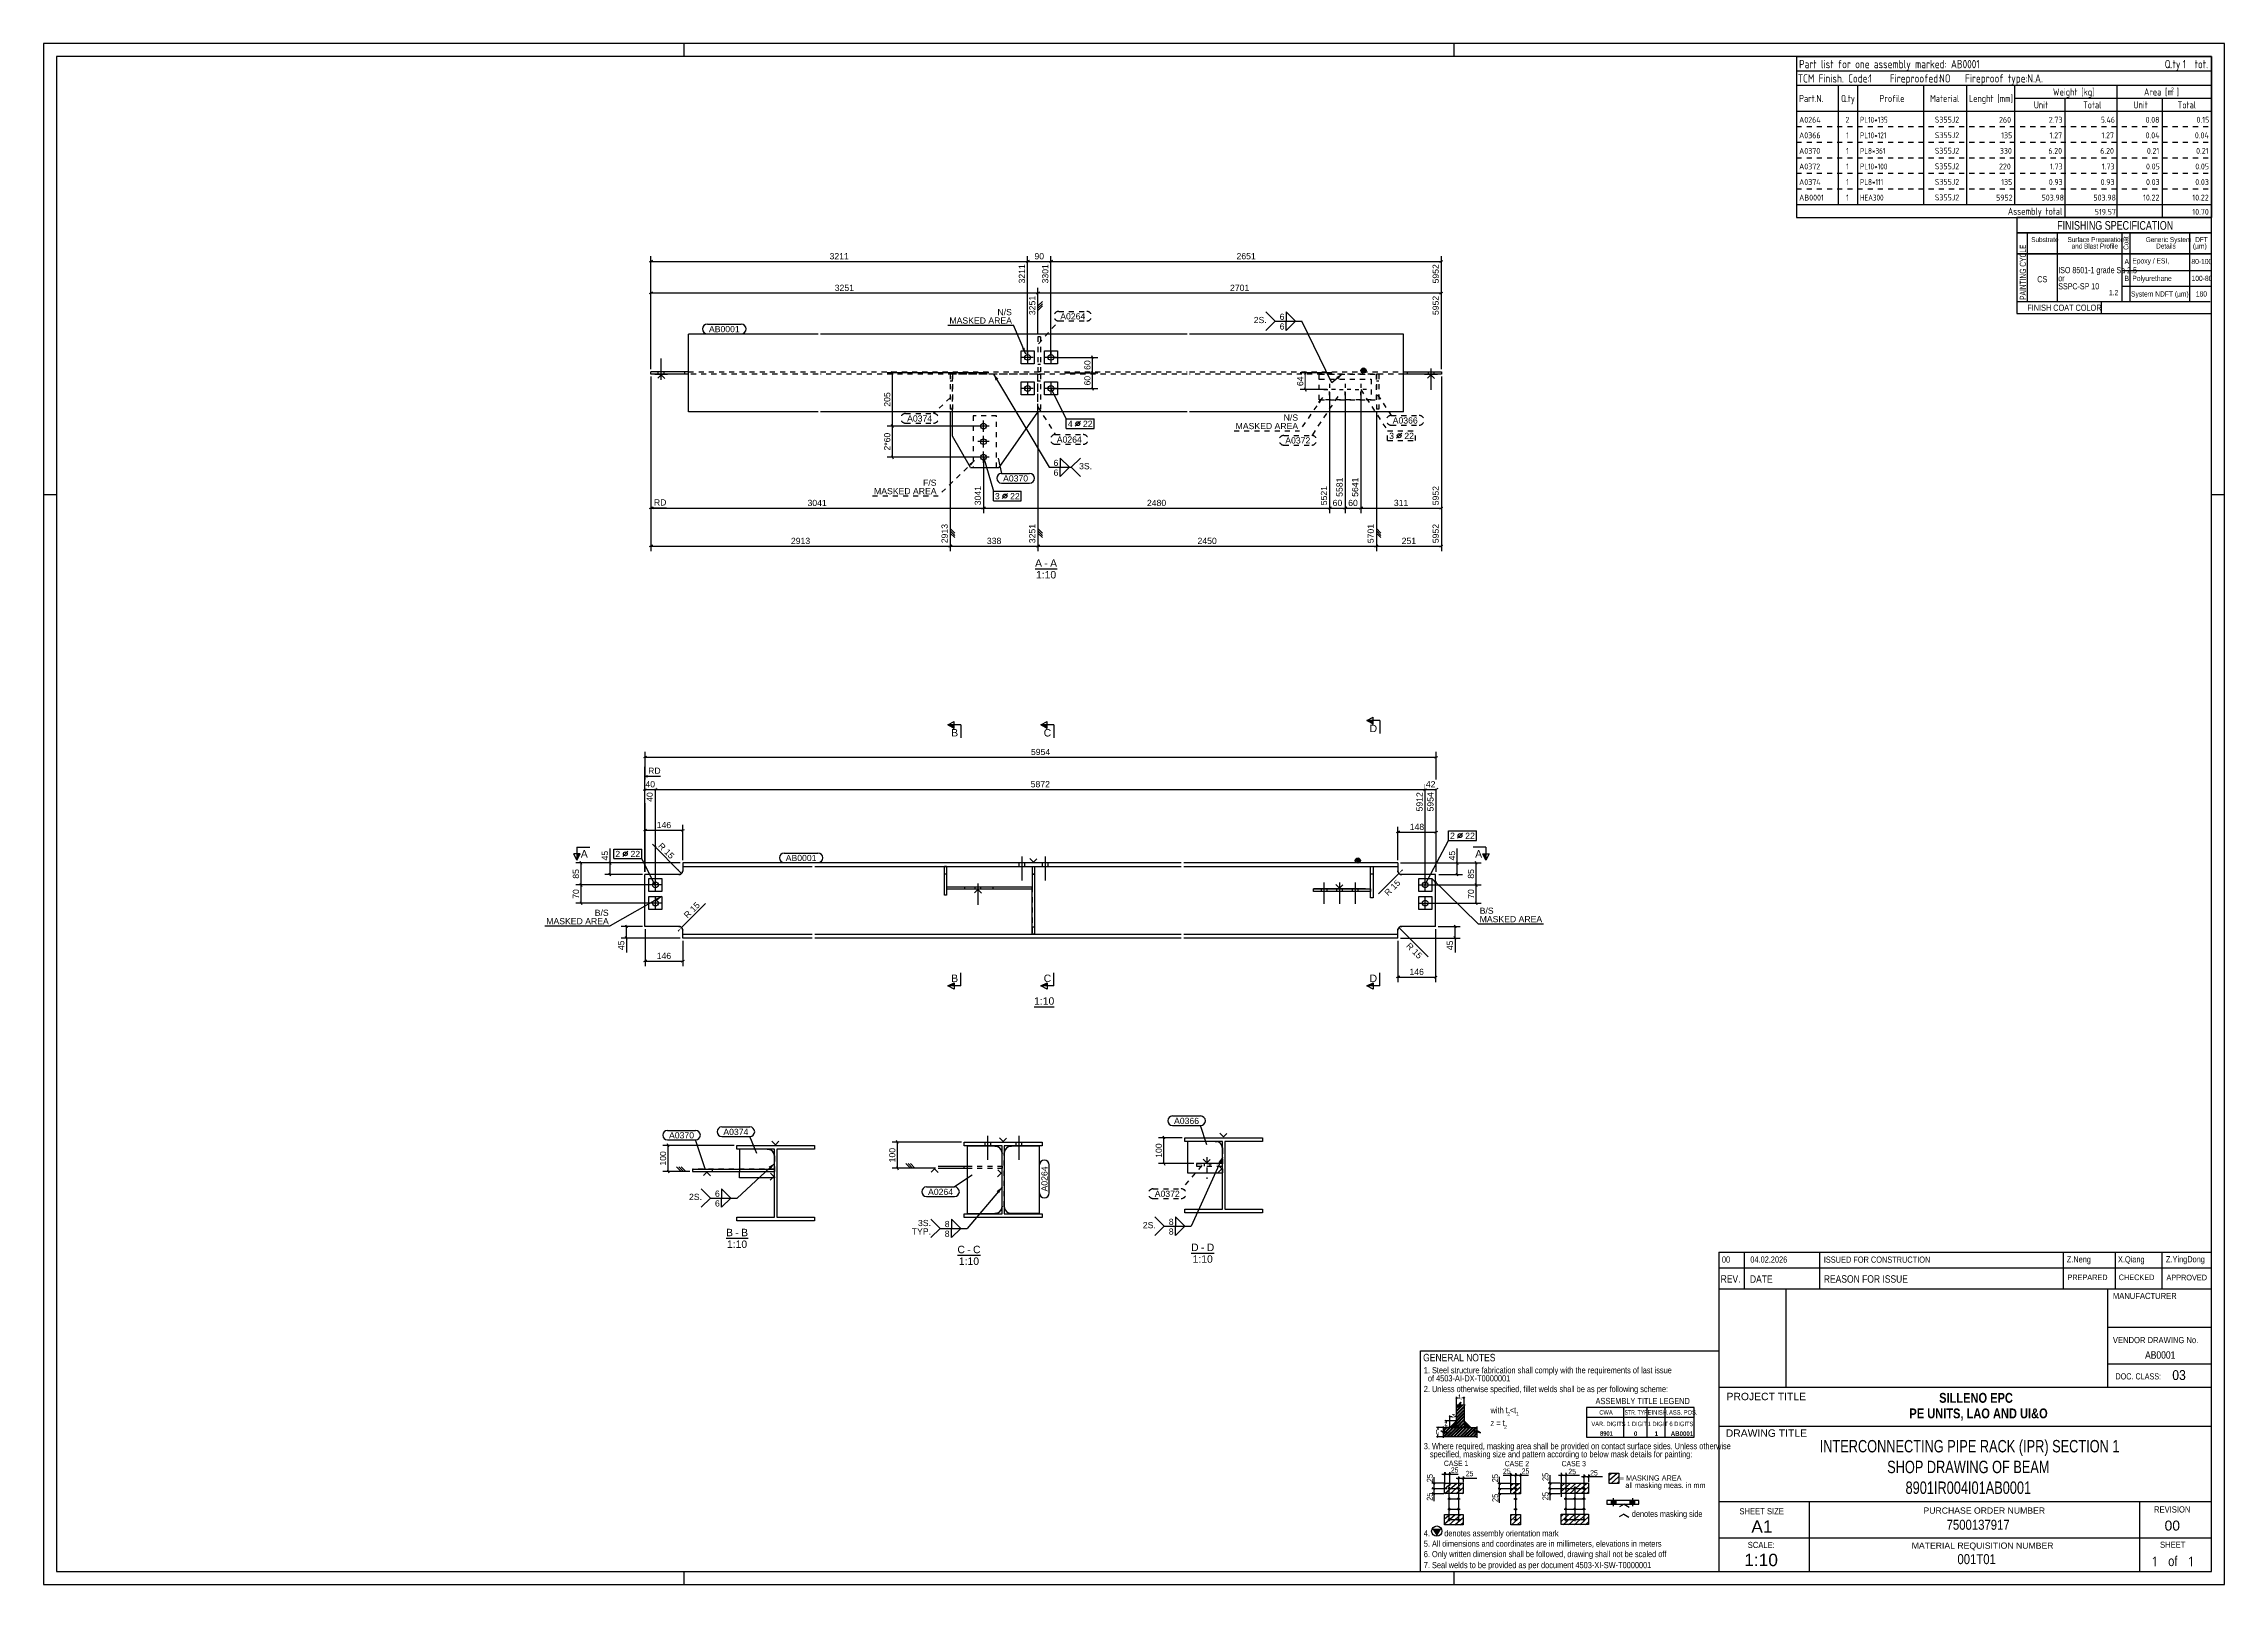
# Model space of a CAD drawing. Header units: millimetres. Extents: x -229 to 612, y -264 to 330.
import ezdxf

# ---------------------------------------------------------------- set-up
doc = ezdxf.new("R2010")
doc.units = ezdxf.units.MM
doc.linetypes.add('DXK_LINE_DOT2', pattern=[3.9198, 1.9599, -1.9599])
doc.styles.add('Arial', font='arial.ttf', dxfattribs={"height": 0.2})
doc.styles.add('Arial Bold', font='arialbd.ttf', dxfattribs={"height": 0.2})
doc.styles.add('Arial Narrow', font='ARIALN.TTF', dxfattribs={"height": 0.2})
doc.styles.add('Arial Narrow Bold', font='ARIALNB.TTF', dxfattribs={"height": 0.2})
doc.styles.add('GOST type A', font='', dxfattribs={"height": 0.2})
doc.styles.add('GOST type A Bold', font='', dxfattribs={"height": 0.2})
doc.styles.add('segoeuil', font='', dxfattribs={"height": 0.2})
doc.styles.get('GOST type A').set_extended_font_data('GOST type A')
doc.styles.get('GOST type A Bold').set_extended_font_data('GOST type A', bold=True)
doc.styles.get('segoeuil').set_extended_font_data('segoeuil')

# ---------------------------------------------------------------- blocks, each defined once
blk = doc.blocks.new('Unknown-43779754-1177')
at = {"color": 5, "linetype": 'Continuous'}
for p, q in [((611.5, 330.35), (-229.5, 330.35)), ((-229.5, 330.35), (-229.5, -263.65)), ((611.5, -263.65), (611.5, 330.35)), ((606.5, 325.35), (-224.5, 325.35)), ((-224.5, 325.35), (-224.5, -258.65)), ((606.5, -258.65), (606.5, 325.35)), ((-224.5, -258.65), (606.5, -258.65)), ((-229.5, -263.65), (611.5, -263.65))]:
    blk.add_line(p, q, dxfattribs=at)
at = {"color": 7, "linetype": 'Continuous'}
for p, q in [((17.5, 325.35), (17.5, 330.35)), ((314.5, 325.35), (314.5, 330.35)), ((-224.5, 156.35), (-229.5, 156.35)), ((611.5, 156.35), (606.5, 156.35)), ((17.5, -263.65), (17.5, -258.65)), ((314.5, -263.65), (314.5, -258.65))]:
    blk.add_line(p, q, dxfattribs=at)
blk = doc.blocks.new('Unknown-43779754-11 - 1225')
at = {"color": 6, "linetype": 'Continuous'}
blk.add_line((152.86, 127.9), (161.33, 127.9), dxfattribs=at)
at = {"color": 0, "linetype": 'Continuous'}
blk.add_wipeout([(155.53, 128.65), (155.53, 131.65), (152.86, 131.65), (152.86, 128.65)], dxfattribs=at)
blk.add_wipeout([(157.76, 128.65), (157.76, 131.65), (156.43, 131.65), (156.43, 128.65)], dxfattribs=at)
blk.add_wipeout([(161.33, 128.65), (161.33, 131.65), (158.66, 131.65), (158.66, 128.65)], dxfattribs=at)
blk.add_wipeout([(160.99, 124.15), (160.99, 127.15), (153.2, 127.15), (153.2, 124.15)], dxfattribs=at)
at = {"color": 6, "linetype": 'Continuous', "style": 'Arial'}
for s, height, p in [('A', 2.87, (152.86, 128.65)), ('1:10', 2.865, (153.2, 124.15)), ('-', 2.87, (156.43, 128.65)), ('A', 2.87, (158.66, 128.65))]:
    blk.add_text(s, height=height, dxfattribs=at).set_placement(p)
blk = doc.blocks.new('Unknown-43779754-12 - 1296')
at = {"color": 6, "linetype": 'Continuous'}
blk.add_line((152.47, -40.94), (160.25, -40.94), dxfattribs=at)
at = {"color": 0, "linetype": 'Continuous'}
blk.add_wipeout([(160.25, -40.19), (160.25, -37.19), (152.47, -37.19), (152.47, -40.19)], dxfattribs=at)
at = {"color": 6, "linetype": 'Continuous', "style": 'Arial'}
blk.add_text('1:10', height=2.865, dxfattribs=at).set_placement((152.47, -40.19))
blk = doc.blocks.new('Unknown-43779754-13 - 4834')
at = {"color": 6, "linetype": 'Continuous'}
blk.add_line((33.69, -130.19), (42.16, -130.19), dxfattribs=at)
at = {"color": 0, "linetype": 'Continuous'}
blk.add_wipeout([(36.36, -129.44), (36.36, -126.44), (33.69, -126.44), (33.69, -129.44)], dxfattribs=at)
blk.add_wipeout([(38.59, -129.44), (38.59, -126.44), (37.26, -126.44), (37.26, -129.44)], dxfattribs=at)
blk.add_wipeout([(42.16, -129.44), (42.16, -126.44), (39.49, -126.44), (39.49, -129.44)], dxfattribs=at)
blk.add_wipeout([(41.82, -133.94), (41.82, -130.94), (34.03, -130.94), (34.03, -133.94)], dxfattribs=at)
at = {"color": 6, "linetype": 'Continuous', "style": 'Arial'}
for s, height, p in [('B', 2.87, (33.69, -129.44)), ('1:10', 2.865, (34.03, -133.94)), ('-', 2.87, (37.26, -129.44)), ('B', 2.87, (39.49, -129.44))]:
    blk.add_text(s, height=height, dxfattribs=at).set_placement(p)
blk = doc.blocks.new('Unknown-43779754-14 - 4922')
at = {"color": 6, "linetype": 'Continuous'}
blk.add_line((122.91, -136.73), (131.82, -136.73), dxfattribs=at)
at = {"color": 0, "linetype": 'Continuous'}
blk.add_wipeout([(125.79, -135.98), (125.79, -132.98), (122.91, -132.98), (122.91, -135.98)], dxfattribs=at)
blk.add_wipeout([(128.03, -135.98), (128.03, -132.98), (126.69, -132.98), (126.69, -135.98)], dxfattribs=at)
blk.add_wipeout([(131.82, -135.98), (131.82, -132.98), (128.93, -132.98), (128.93, -135.98)], dxfattribs=at)
blk.add_wipeout([(131.25, -140.48), (131.25, -137.48), (123.47, -137.48), (123.47, -140.48)], dxfattribs=at)
at = {"color": 6, "linetype": 'Continuous', "style": 'Arial'}
for s, height, p in [('C', 2.87, (122.91, -135.98)), ('C', 2.87, (128.93, -135.98)), ('1:10', 2.865, (123.47, -140.48)), ('-', 2.87, (126.69, -135.98))]:
    blk.add_text(s, height=height, dxfattribs=at).set_placement(p)
blk = doc.blocks.new('Unknown-43779754-15 - 5020')
at = {"color": 6, "linetype": 'Continuous'}
blk.add_line((213.03, -135.9), (221.94, -135.9), dxfattribs=at)
at = {"color": 0, "linetype": 'Continuous'}
blk.add_wipeout([(215.92, -135.15), (215.92, -132.15), (213.03, -132.15), (213.03, -135.15)], dxfattribs=at)
blk.add_wipeout([(218.16, -135.15), (218.16, -132.15), (216.82, -132.15), (216.82, -135.15)], dxfattribs=at)
blk.add_wipeout([(221.94, -135.15), (221.94, -132.15), (219.06, -132.15), (219.06, -135.15)], dxfattribs=at)
blk.add_wipeout([(221.38, -139.65), (221.38, -136.65), (213.6, -136.65), (213.6, -139.65)], dxfattribs=at)
at = {"color": 6, "linetype": 'Continuous', "style": 'Arial'}
for s, height, p in [('D', 2.87, (213.03, -135.15)), ('-', 2.87, (216.82, -135.15)), ('D', 2.87, (219.06, -135.15)), ('1:10', 2.865, (213.6, -139.65))]:
    blk.add_text(s, height=height, dxfattribs=at).set_placement(p)
blk = doc.blocks.new('Surfacing-43779754-1247 - 1225')
at = {"color": 7, "linetype": 'Continuous'}
for p, q in [((6.16, 202.97), (6.16, 202.92)), ((6.16, 202.92), (11.16, 202.92)), ((11.16, 202.97), (11.16, 202.92))]:
    blk.add_line(p, q, dxfattribs=at)
at = {"color": 246, "linetype": 'DXK_LINE_DOT2'}
blk.add_line((6.16, 202.97), (11.16, 202.97), dxfattribs=at)
blk = doc.blocks.new('Surfacing-43779754-1280 - 1225')
at = {"color": 246, "linetype": 'DXK_LINE_DOT2'}
for p, q in [((262.46, 192.97), (262.46, 200.97)), ((262.46, 200.97), (282.46, 200.97)), ((282.46, 200.97), (282.46, 192.97)), ((282.46, 192.97), (262.46, 192.97))]:
    blk.add_line(p, q, dxfattribs=at)
blk = doc.blocks.new('Surfacing-43779754-1231 - 1225')
at = {"color": 7, "linetype": 'Continuous'}
for p, q in [((303.03, 202.97), (303.03, 202.92)), ((303.03, 202.92), (308.03, 202.92)), ((308.03, 202.97), (308.03, 202.92))]:
    blk.add_line(p, q, dxfattribs=at)
at = {"color": 246, "linetype": 'DXK_LINE_DOT2'}
blk.add_line((303.03, 202.97), (308.03, 202.97), dxfattribs=at)
blk = doc.blocks.new('Part-43779754-1616 - 1225')
at = {"color": 7, "linetype": 'DXK_LINE_DOT2'}
for p, q in [((262.46, 192.97), (262.46, 202.97)), ((262.46, 202.97), (284.46, 202.97)), ((284.46, 192.97), (284.46, 202.97)), ((262.46, 192.97), (284.46, 192.97))]:
    blk.add_line(p, q, dxfattribs=at)
blk = doc.blocks.new('Bolt-43779754-1242 - 1225')
at = {"color": 3, "linetype": 'Continuous'}
for p, q in [((304.43, 203.82), (304.43, 202.97)), ((304.43, 203.82), (304.43, 202.97)), ((305.53, 205.07), (305.53, 196.82)), ((305.53, 205.07), (305.53, 196.82)), ((306.63, 203.82), (306.63, 202.97)), ((306.63, 203.82), (306.63, 202.97))]:
    blk.add_line(p, q, dxfattribs=at)
blk = doc.blocks.new('Bolt-43779754-1226 - 1225')
at = {"color": 3, "linetype": 'Continuous'}
for p, q in [((7.56, 202.97), (7.56, 203.82)), ((7.56, 202.97), (7.56, 203.82)), ((8.66, 200.72), (8.66, 208.97)), ((8.66, 200.72), (8.66, 208.97)), ((9.76, 202.97), (9.76, 203.82)), ((9.76, 202.97), (9.76, 203.82))]:
    blk.add_line(p, q, dxfattribs=at)
blk = doc.blocks.new('Surfacing-43779754-1252 - 1225')
at = {"color": 7, "linetype": 'Continuous'}
for p, q in [((147.46, 194.9), (147.46, 199.9)), ((147.46, 199.9), (152.46, 199.9)), ((152.46, 194.9), (147.46, 194.9)), ((152.46, 199.9), (152.46, 194.9))]:
    blk.add_line(p, q, dxfattribs=at)
blk = doc.blocks.new('Surfacing-43779754-1236 - 1225')
at = {"color": 7, "linetype": 'Continuous'}
for p, q in [((303.03, 202.97), (303.03, 202.92)), ((303.03, 202.92), (308.03, 202.92)), ((308.03, 202.97), (308.03, 202.92))]:
    blk.add_line(p, q, dxfattribs=at)
at = {"color": 246, "linetype": 'DXK_LINE_DOT2'}
blk.add_line((303.03, 202.97), (308.03, 202.97), dxfattribs=at)
blk = doc.blocks.new('Part-43779754-1623 - 1225')
at = {"color": 7, "linetype": 'DXK_LINE_DOT2'}
for p, q in [((285.46, 202.97), (284.46, 202.97)), ((284.46, 202.97), (284.46, 189.47)), ((285.46, 202.97), (285.46, 189.47)), ((285.46, 200.17), (284.46, 200.17)), ((285.46, 189.47), (284.46, 189.47))]:
    blk.add_line(p, q, dxfattribs=at)
blk = doc.blocks.new('Surfacing-43779754-1241 - 1225')
at = {"color": 246, "linetype": 'DXK_LINE_DOT2'}
for p, q in [((137.96, 186.9), (128.96, 186.9)), ((128.96, 186.9), (128.96, 166.9)), ((137.96, 166.9), (137.96, 186.9)), ((128.96, 166.9), (137.96, 166.9))]:
    blk.add_line(p, q, dxfattribs=at)
blk = doc.blocks.new('Surfacing-43779754-1257 - 1225')
at = {"color": 7, "linetype": 'Continuous'}
for p, q in [((6.16, 202.97), (6.16, 202.92)), ((6.16, 202.92), (11.16, 202.92)), ((11.16, 202.97), (11.16, 202.92))]:
    blk.add_line(p, q, dxfattribs=at)
at = {"color": 246, "linetype": 'DXK_LINE_DOT2'}
blk.add_line((6.16, 202.97), (11.16, 202.97), dxfattribs=at)
blk = doc.blocks.new('Part-43779754-1258 - 1225')
at = {"linetype": 'Continuous'}
blk.add_hatch(color=2, dxfattribs=at).paths.add_polyline_path([(279.53, 203.4), (278.73, 204.8), (280.33, 204.8)])
at = {"color": 2, "linetype": 'Continuous'}
for p, q in [((19.23, 188.4), (19.23, 218.4)), ((69.16, 218.4), (19.23, 218.4)), ((211.46, 218.4), (70.16, 218.4)), ((294.96, 218.4), (212.46, 218.4)), ((294.96, 188.4), (294.96, 218.4)), ((4.66, 202.97), (4.66, 203.82)), ((17.73, 203.82), (4.66, 203.82)), ((19.16, 202.97), (4.66, 202.97)), ((8.66, 202.67), (7.36, 201.37)), ((8.66, 202.67), (10.06, 201.27)), ((19.16, 203.82), (17.73, 203.82)), ((17.73, 202.97), (17.73, 203.82)), ((19.23, 203.82), (19.16, 203.82)), ((19.23, 202.97), (19.16, 202.97)), ((279.53, 203.4), (278.73, 204.8)), ((278.73, 204.8), (280.33, 204.8)), ((280.33, 204.8), (279.53, 203.4)), ((294.96, 203.82), (309.53, 203.82)), ((309.53, 202.97), (294.96, 202.97)), ((296.46, 202.97), (296.46, 203.82)), ((305.53, 202.67), (304.23, 201.37)), ((305.53, 202.67), (306.93, 201.27)), ((309.53, 203.82), (309.53, 202.97)), ((69.16, 188.4), (19.23, 188.4)), ((211.46, 188.4), (70.16, 188.4)), ((294.96, 188.4), (212.46, 188.4))]:
    blk.add_line(p, q, dxfattribs=at)
at = {"color": 7, "linetype": 'DXK_LINE_DOT2'}
for p, q in [((19.16, 203.82), (18.2, 203.82)), ((19.23, 203.82), (69.16, 203.82)), ((69.16, 202.97), (19.23, 202.97)), ((70.16, 203.82), (211.46, 203.82)), ((211.46, 202.97), (70.16, 202.97)), ((212.46, 203.82), (294.96, 203.82)), ((294.96, 202.97), (212.46, 202.97))]:
    blk.add_line(p, q, dxfattribs=at)
at = {"color": 2, "linetype": 'Continuous'}
blk.add_circle((279.53, 204.3), 1, dxfattribs=at)
blk = doc.blocks.new('Bolt-43779754-1259 - 1225')
at = {"color": 3, "linetype": 'Continuous'}
for p, q in [((149.96, 211.6), (149.96, 207.2)), ((158.96, 211.6), (158.96, 207.2)), ((152.16, 209.4), (147.76, 209.4)), ((161.16, 209.4), (156.76, 209.4)), ((152.16, 197.4), (147.76, 197.4)), ((149.96, 199.6), (149.96, 195.2)), ((161.16, 197.4), (156.76, 197.4)), ((158.96, 199.6), (158.96, 195.2))]:
    blk.add_line(p, q, dxfattribs=at)
for centre in [(149.96, 209.4), (158.96, 209.4), (149.96, 197.4), (158.96, 197.4)]:
    blk.add_circle(centre, 1.1, dxfattribs=at)
blk = doc.blocks.new('Bolt-43779754-1260 - 1225')
at = {"color": 3, "linetype": 'Continuous'}
for p, q in [((264.26, 196.97), (265.72, 196.97)), ((266.46, 199.17), (266.46, 197.71)), ((266.46, 194.77), (266.46, 196.24)), ((268.66, 196.97), (267.19, 196.97)), ((270.26, 196.97), (271.72, 196.97)), ((272.46, 199.17), (272.46, 197.71)), ((272.46, 194.77), (272.46, 196.24)), ((274.66, 196.97), (273.19, 196.97)), ((276.26, 196.97), (277.72, 196.97)), ((278.46, 199.17), (278.46, 197.71)), ((278.46, 194.77), (278.46, 196.24)), ((280.66, 196.97), (279.19, 196.97))]:
    blk.add_line(p, q, dxfattribs=at)
blk = doc.blocks.new('Surfacing-43779754-1265 - 1225')
at = {"color": 7, "linetype": 'Continuous'}
for p, q in [((147.46, 206.9), (147.46, 211.9)), ((147.46, 211.9), (152.46, 211.9)), ((152.46, 211.9), (152.46, 206.9)), ((152.46, 206.9), (147.46, 206.9))]:
    blk.add_line(p, q, dxfattribs=at)
blk = doc.blocks.new('Surfacing-43779754-1270 - 1225')
at = {"color": 7, "linetype": 'Continuous'}
for p, q in [((156.46, 206.9), (156.46, 211.9)), ((156.46, 211.9), (161.46, 211.9)), ((161.46, 211.9), (161.46, 206.9)), ((161.46, 206.9), (156.46, 206.9))]:
    blk.add_line(p, q, dxfattribs=at)
blk = doc.blocks.new('Surfacing-43779754-1275 - 1225')
at = {"color": 7, "linetype": 'Continuous'}
for p, q in [((156.46, 194.9), (156.46, 199.9)), ((156.46, 199.9), (161.46, 199.9)), ((161.46, 194.9), (156.46, 194.9)), ((161.46, 199.9), (161.46, 194.9))]:
    blk.add_line(p, q, dxfattribs=at)
blk = doc.blocks.new('Part-43779754-1615 - 1225')
at = {"color": 7, "linetype": 'DXK_LINE_DOT2'}
for p, q in [((154.96, 217.32), (153.96, 217.32)), ((153.96, 217.32), (153.96, 203.92)), ((154.96, 217.32), (154.96, 203.92)), ((154.96, 206.62), (153.96, 206.62)), ((153.96, 203.92), (153.96, 203.82)), ((153.96, 203.82), (153.96, 203.92)), ((154.96, 203.82), (153.96, 203.82)), ((154.96, 203.92), (154.96, 203.82)), ((154.96, 203.82), (154.96, 203.92))]:
    blk.add_line(p, q, dxfattribs=at)
blk = doc.blocks.new('Part-43779754-1618 - 1225')
at = {"color": 7, "linetype": 'DXK_LINE_DOT2'}
for p, q in [((153.96, 202.97), (120.96, 202.97)), ((120.96, 188.4), (120.96, 202.97)), ((153.96, 188.32), (153.96, 202.97))]:
    blk.add_line(p, q, dxfattribs=at)
at = {"color": 2, "linetype": 'Continuous'}
for p, q in [((120.96, 179.02), (120.96, 188.4)), ((138.96, 166.9), (153.96, 188.32)), ((153.96, 188.32), (153.96, 188.4)), ((127.96, 166.9), (120.96, 179.02)), ((127.96, 166.9), (138.96, 166.9))]:
    blk.add_line(p, q, dxfattribs=at)
blk = doc.blocks.new('Part-43779754-1621 - 1225')
at = {"color": 7, "linetype": 'DXK_LINE_DOT2'}
for p, q in [((120.96, 202.97), (120.16, 202.97)), ((120.16, 202.97), (120.16, 189.47)), ((120.96, 202.97), (120.96, 189.47)), ((120.96, 200.17), (120.16, 200.17)), ((120.96, 189.47), (120.16, 189.47))]:
    blk.add_line(p, q, dxfattribs=at)
blk = doc.blocks.new('Part-43779754-1622 - 1225')
at = {"color": 7, "linetype": 'DXK_LINE_DOT2'}
for p, q in [((153.96, 189.47), (153.96, 202.97)), ((153.96, 202.97), (154.96, 202.97)), ((154.96, 202.97), (154.96, 189.47)), ((154.96, 200.17), (153.96, 200.17)), ((154.96, 189.47), (153.96, 189.47))]:
    blk.add_line(p, q, dxfattribs=at)
blk = doc.blocks.new('Bolt-43779754-1624 - 1225')
at = {"color": 3, "linetype": 'Continuous'}
for p, q in [((132.96, 180.7), (132.96, 185.1)), ((135.16, 182.9), (130.76, 182.9)), ((135.16, 176.9), (130.76, 176.9)), ((132.96, 174.7), (132.96, 179.1)), ((135.16, 170.9), (130.76, 170.9)), ((132.96, 168.7), (132.96, 173.1))]:
    blk.add_line(p, q, dxfattribs=at)
for centre in [(132.96, 182.9), (132.96, 176.9), (132.96, 170.9)]:
    blk.add_circle(centre, 1.1, dxfattribs=at)
blk = doc.blocks.new('Part-43779754-1793 - 1296')
at = {"color": 2, "linetype": 'Continuous'}
for p, q in [((117.93, 2), (117.93, 13.1)), ((118.73, 13.1), (118.73, 5.3)), ((118.73, 2), (117.93, 2)), ((118.73, 4.5), (118.73, 2))]:
    blk.add_line(p, q, dxfattribs=at)
at = {"color": 7, "linetype": 'DXK_LINE_DOT2'}
for p, q in [((118.73, 13.1), (117.93, 13.1)), ((117.93, 10.3), (118.73, 10.3)), ((118.73, 5.3), (118.73, 4.5))]:
    blk.add_line(p, q, dxfattribs=at)
blk = doc.blocks.new('Bolt-43779754-1324 - 1296')
at = {"color": 3, "linetype": 'Continuous'}
for p, q in [((301.1, 6), (305.5, 6)), ((303.3, 3.8), (303.3, 8.2)), ((303.3, -3.2), (303.3, 1.2)), ((301.1, -1), (305.5, -1))]:
    blk.add_line(p, q, dxfattribs=at)
for centre in [(303.3, 6), (303.3, -1)]:
    blk.add_circle(centre, 1.1, dxfattribs=at)
blk = doc.blocks.new('Surfacing-43779754-1344 - 1296')
at = {"color": 7, "linetype": 'Continuous'}
for p, q in [((3.93, 1.5), (8.93, 1.5)), ((3.93, -3.5), (3.93, 1.5)), ((8.93, 1.5), (8.93, -3.5)), ((8.93, -3.5), (3.93, -3.5))]:
    blk.add_line(p, q, dxfattribs=at)
blk = doc.blocks.new('Surfacing-43779754-1349 - 1296')
at = {"color": 7, "linetype": 'Continuous'}
for p, q in [((126.73, 4.5), (135.73, 4.5)), ((126.73, 4.5), (126.73, 4.45)), ((126.73, 4.45), (135.73, 4.45)), ((135.73, 4.5), (135.73, 4.45))]:
    blk.add_line(p, q, dxfattribs=at)
blk = doc.blocks.new('Surfacing-43779754-1354 - 1296')
at = {"color": 7, "linetype": 'Continuous'}
for p, q in [((145.23, 14.5), (145.23, 14.55)), ((150.23, 14.55), (145.23, 14.55)), ((150.23, 14.5), (150.23, 14.55))]:
    blk.add_line(p, q, dxfattribs=at)
at = {"color": 246, "linetype": 'DXK_LINE_DOT2'}
blk.add_line((150.23, 14.5), (145.23, 14.5), dxfattribs=at)
blk = doc.blocks.new('Surfacing-43779754-1355 - 1296')
at = {"color": 7, "linetype": 'Continuous'}
for p, q in [((300.8, 1.5), (305.8, 1.5)), ((300.8, -3.5), (300.8, 1.5)), ((305.8, 1.5), (305.8, -3.5)), ((305.8, -3.5), (300.8, -3.5))]:
    blk.add_line(p, q, dxfattribs=at)
blk = doc.blocks.new('Surfacing-43779754-1360 - 1296')
at = {"color": 7, "linetype": 'Continuous'}
for p, q in [((300.8, 8.5), (305.8, 8.5)), ((300.8, 3.5), (300.8, 8.5)), ((305.8, 8.5), (305.8, 3.5)), ((305.8, 3.5), (300.8, 3.5))]:
    blk.add_line(p, q, dxfattribs=at)
blk = doc.blocks.new('Surfacing-43779754-1361 - 1296')
at = {"color": 7, "linetype": 'Continuous'}
for p, q in [((3.93, 8.5), (8.93, 8.5)), ((3.93, 3.5), (3.93, 8.5)), ((8.93, 8.5), (8.93, 3.5)), ((8.93, 3.5), (3.93, 3.5))]:
    blk.add_line(p, q, dxfattribs=at)
blk = doc.blocks.new('Bolt-43779754-1366 - 1296')
at = {"color": 3, "linetype": 'Continuous'}
for p, q in [((8.625, 6), (4.225, 6)), ((6.425, 3.8), (6.425, 8.2)), ((6.425, -3.2), (6.425, 1.2)), ((8.625, -1), (4.225, -1))]:
    blk.add_line(p, q, dxfattribs=at)
for centre in [(6.425, 6), (6.425, -1)]:
    blk.add_circle(centre, 1.1, dxfattribs=at)
blk = doc.blocks.new('Part-43779754-1381 - 1296')
at = {"linetype": 'Continuous'}
blk.add_hatch(color=2, dxfattribs=at).paths.add_polyline_path([(277.3, 14.5), (276.5, 15.9), (278.1, 15.9)])
at = {"color": 2, "linetype": 'Continuous'}
for p, q in [((15.5, 10), (2.42, 10)), ((2.42, -10), (2.42, 10)), ((15.5, 10), (15.96, 10.07)), ((16.93, 11.04), (17, 11.5)), ((17, 14.5), (17, 13.1)), ((66.93, 14.5), (17, 14.5)), ((17, 13.1), (17, 11.5)), ((17, 13.1), (66.93, 13.1)), ((209.23, 14.5), (67.93, 14.5)), ((67.93, 13.1), (209.23, 13.1)), ((152.23, 14.8), (150.83, 16.2)), ((152.23, 14.8), (153.53, 16.1)), ((292.73, 14.5), (210.23, 14.5)), ((210.23, 13.1), (292.73, 13.1)), ((277.3, 14.5), (276.5, 15.9)), ((276.5, 15.9), (278.1, 15.9)), ((278.1, 15.9), (277.3, 14.5)), ((292.73, 14.5), (292.73, 13.1)), ((292.73, 13.1), (292.73, 11.5)), ((292.73, 11.5), (292.8, 11.04)), ((293.76, 10.07), (294.23, 10)), ((307.3, 10), (294.23, 10)), ((307.3, -10), (307.3, 10)), ((15.5, -10), (2.42, -10)), ((15.96, -10.07), (15.5, -10)), ((17, -11.5), (16.93, -11.04)), ((17, -14.5), (17, -11.5)), ((66.93, -13.1), (17, -13.1)), ((66.93, -14.5), (17, -14.5)), ((209.23, -13.1), (67.93, -13.1)), ((209.23, -14.5), (67.93, -14.5)), ((292.73, -13.1), (210.23, -13.1)), ((292.73, -14.5), (210.23, -14.5)), ((292.8, -11.04), (292.73, -11.5)), ((292.73, -14.5), (292.73, -11.5)), ((294.23, -10), (293.76, -10.07)), ((307.3, -10), (294.23, -10))]:
    blk.add_line(p, q, dxfattribs=at)
at = {"color": 7, "linetype": 'DXK_LINE_DOT2'}
for p, q in [((15.96, 10.07), (15.5, 10)), ((17, 11.5), (16.93, 11.04)), ((292.8, 11.04), (292.73, 11.5)), ((294.23, 10), (293.76, 10.07)), ((15.5, -10), (15.96, -10.07)), ((16.93, -11.04), (17, -11.5)), ((292.73, -11.5), (292.8, -11.04)), ((293.76, -10.07), (294.23, -10))]:
    blk.add_line(p, q, dxfattribs=at)
at = {"color": 2, "linetype": 'Continuous'}
blk.add_circle((277.3, 15.4), 1, dxfattribs=at)
for centre, start, end in [((15.5, 11.5), 288, 342), ((294.23, 11.5), 198, 252), ((15.5, -11.5), 18, 72), ((294.23, -11.5), 108, 162)]:
    blk.add_arc(centre, 1.5, start, end, dxfattribs=at)
at = {"color": 7, "linetype": 'DXK_LINE_DOT2'}
for centre, start, end in [((15.5, 11.5), 288, 342), ((294.23, 11.5), 198, 252), ((15.5, -11.5), 18, 72), ((294.23, -11.5), 108, 162)]:
    blk.add_arc(centre, 1.5, start, end, dxfattribs=at)
blk = doc.blocks.new('Bolt-43779754-1386 - 1296')
at = {"color": 3, "linetype": 'Continuous'}
for p, q in [((147.73, 16.95), (147.73, 7.7)), ((147.73, 16.95), (147.73, 7.7)), ((156.73, 16.95), (156.73, 7.7)), ((156.73, 16.95), (156.73, 7.7)), ((146.63, 14.5), (146.63, 13.1)), ((146.63, 14.5), (146.63, 13.1)), ((148.83, 14.5), (148.83, 13.1)), ((148.83, 14.5), (148.83, 13.1)), ((155.63, 14.5), (155.63, 13.1)), ((155.63, 14.5), (155.63, 13.1)), ((157.83, 14.5), (157.83, 13.1)), ((157.83, 14.5), (157.83, 13.1))]:
    blk.add_line(p, q, dxfattribs=at)
blk = doc.blocks.new('Bolt-43779754-1391 - 1296')
at = {"color": 3, "linetype": 'Continuous'}
for p, q in [((263.13, 4.5), (263.13, 3.5)), ((264.23, 6.95), (264.23, -1.3)), ((265.33, 4.5), (265.33, 3.5)), ((269.13, 4.5), (269.13, 3.5)), ((270.23, 6.95), (270.23, -1.3)), ((271.33, 4.5), (271.33, 3.5)), ((275.13, 4.5), (275.13, 3.5)), ((276.23, 6.95), (276.23, -1.3)), ((277.33, 4.5), (277.33, 3.5))]:
    blk.add_line(p, q, dxfattribs=at)
blk = doc.blocks.new('Surfacing-43779754-1396 - 1296')
at = {"color": 7, "linetype": 'Continuous'}
for p, q in [((145.23, 14.5), (145.23, 14.55)), ((150.23, 14.55), (145.23, 14.55)), ((150.23, 14.5), (150.23, 14.55))]:
    blk.add_line(p, q, dxfattribs=at)
at = {"color": 246, "linetype": 'DXK_LINE_DOT2'}
blk.add_line((150.23, 14.5), (145.23, 14.5), dxfattribs=at)
blk = doc.blocks.new('Surfacing-43779754-1397 - 1296')
at = {"color": 7, "linetype": 'Continuous'}
for p, q in [((154.23, 14.5), (154.23, 14.55)), ((159.23, 14.55), (154.23, 14.55)), ((159.23, 14.5), (159.23, 14.55))]:
    blk.add_line(p, q, dxfattribs=at)
at = {"color": 246, "linetype": 'DXK_LINE_DOT2'}
blk.add_line((159.23, 14.5), (154.23, 14.5), dxfattribs=at)
blk = doc.blocks.new('Surfacing-43779754-1398 - 1296')
at = {"color": 7, "linetype": 'Continuous'}
for p, q in [((154.23, 14.5), (154.23, 14.55)), ((159.23, 14.55), (154.23, 14.55)), ((159.23, 14.5), (159.23, 14.55))]:
    blk.add_line(p, q, dxfattribs=at)
at = {"color": 246, "linetype": 'DXK_LINE_DOT2'}
blk.add_line((159.23, 14.5), (154.23, 14.5), dxfattribs=at)
blk = doc.blocks.new('Surfacing-43779754-1403 - 1296')
at = {"color": 7, "linetype": 'Continuous'}
for p, q in [((260.23, 4.5), (260.23, 4.55)), ((280.23, 4.55), (260.23, 4.55)), ((280.23, 4.5), (260.23, 4.5)), ((280.23, 4.5), (280.23, 4.55))]:
    blk.add_line(p, q, dxfattribs=at)
blk = doc.blocks.new('Part-43779754-1794 - 1296')
at = {"color": 2, "linetype": 'Continuous'}
for p, q in [((151.73, 13), (151.73, 5.3)), ((152.73, 13), (151.73, 13)), ((152.73, -13), (152.73, 13)), ((151.73, -13), (151.73, 4.5)), ((152.73, -13), (151.73, -13))]:
    blk.add_line(p, q, dxfattribs=at)
at = {"color": 7, "linetype": 'DXK_LINE_DOT2'}
for p, q in [((151.73, 10.2), (152.73, 10.2)), ((151.73, 4.5), (151.73, 5.3)), ((151.73, -10.2), (152.73, -10.2))]:
    blk.add_line(p, q, dxfattribs=at)
blk = doc.blocks.new('Part-43779754-1787 - 1296')
at = {"color": 7, "linetype": 'DXK_LINE_DOT2'}
for p, q in [((152.73, 13), (151.73, 13)), ((151.73, 13), (151.73, -13)), ((152.73, 10.2), (151.73, 10.2)), ((152.73, -13), (152.73, 13)), ((151.73, -10.2), (152.73, -10.2)), ((152.73, -13), (151.73, -13))]:
    blk.add_line(p, q, dxfattribs=at)
blk = doc.blocks.new('Part-43779754-1788 - 1296')
at = {"color": 2, "linetype": 'Continuous'}
for p, q in [((260.23, 3.5), (260.23, 4.5)), ((260.23, 4.5), (282.23, 4.5)), ((282.23, 3.5), (260.23, 3.5)), ((270.23, 4.8), (268.83, 6.2)), ((270.23, 4.8), (271.53, 6.1))]:
    blk.add_line(p, q, dxfattribs=at)
at = {"color": 7, "linetype": 'DXK_LINE_DOT2'}
blk.add_line((282.23, 4.5), (282.23, 3.5), dxfattribs=at)
blk = doc.blocks.new('Part-43779754-1790 - 1296')
at = {"color": 2, "linetype": 'Continuous'}
for p, q in [((118.73, 5.3), (151.73, 5.3)), ((118.73, 5.3), (118.73, 4.5)), ((118.73, 4.5), (151.73, 4.5)), ((125.73, 4.5), (125.73, 5.3)), ((130.73, 4.2), (129.43, 2.9)), ((130.73, 4.2), (132.13, 2.8)), ((136.73, 4.5), (136.73, 5.3)), ((151.73, 5.3), (151.73, 4.5))]:
    blk.add_line(p, q, dxfattribs=at)
blk = doc.blocks.new('Part-43779754-1795 - 1296')
at = {"color": 2, "linetype": 'Continuous'}
for p, q in [((282.23, 1), (282.23, 13.1)), ((283.23, 13.1), (283.23, 1)), ((283.23, 1), (282.23, 1))]:
    blk.add_line(p, q, dxfattribs=at)
at = {"color": 7, "linetype": 'DXK_LINE_DOT2'}
for p, q in [((282.23, 13.1), (283.23, 13.1)), ((282.23, 10.3), (283.23, 10.3))]:
    blk.add_line(p, q, dxfattribs=at)
blk = doc.blocks.new('Bolt-43779754-1796 - 1296')
at = {"color": 3, "linetype": 'Continuous'}
for p, q in [((129.63, 5.3), (129.63, 4.5)), ((129.63, 5.3), (129.63, 4.5)), ((129.63, 5.3), (129.63, 4.5)), ((130.73, 6.55), (130.73, -1.7)), ((130.73, 6.55), (130.73, -1.7)), ((130.73, 6.55), (130.73, -1.7)), ((131.83, 5.3), (131.83, 4.5)), ((131.83, 5.3), (131.83, 4.5)), ((131.83, 5.3), (131.83, 4.5))]:
    blk.add_line(p, q, dxfattribs=at)
blk = doc.blocks.new('Part-43779754-4838 - 4834')
at = {"color": 7, "linetype": 'DXK_LINE_DOT2'}
for p, q in [((52.37, -103.64), (20.76, -103.64)), ((20.76, -104.44), (52.37, -104.44)), ((28.42, -104.44), (28.42, -103.64)), ((52.37, -104.44), (52.37, -103.64))]:
    blk.add_line(p, q, dxfattribs=at)
at = {"color": 2, "linetype": 'Continuous'}
for p, q in [((20.76, -103.64), (20.76, -104.44)), ((20.76, -103.64), (52.37, -103.64)), ((20.76, -104.44), (52.37, -104.44)), ((26.29, -104.74), (24.99, -106.04)), ((26.29, -104.74), (27.69, -106.14)), ((52.37, -104.44), (52.37, -103.64))]:
    blk.add_line(p, q, dxfattribs=at)
blk = doc.blocks.new('Part-43779754-4841 - 4834')
at = {"color": 2, "linetype": 'Continuous'}
for p, q in [((38.87, -95.84), (38.87, -103.64)), ((49.57, -95.84), (50.29, -95.94)), ((52.27, -97.92), (52.37, -98.64)), ((38.87, -106.94), (38.87, -104.44)), ((52.37, -106.94), (38.87, -106.94))]:
    blk.add_line(p, q, dxfattribs=at)
at = {"color": 7, "linetype": 'DXK_LINE_DOT2'}
for p, q in [((49.57, -95.84), (38.87, -95.84)), ((50.29, -95.94), (49.57, -95.84)), ((52.37, -98.64), (52.27, -97.92)), ((52.37, -98.64), (52.37, -106.94)), ((38.87, -103.64), (38.87, -104.44))]:
    blk.add_line(p, q, dxfattribs=at)
at = {"color": 2, "linetype": 'Continuous'}
blk.add_arc((49.57, -98.64), 2.8, 15, 75, dxfattribs=at)
at = {"color": 7, "linetype": 'DXK_LINE_DOT2'}
blk.add_arc((49.57, -98.64), 2.8, 15, 75, dxfattribs=at)
blk = doc.blocks.new('Part-43779754-4844 - 4834')
at = {"color": 2, "linetype": 'Continuous'}
for p, q in [((37.79, -95.84), (37.79, -94.44)), ((37.79, -94.44), (67.79, -94.44)), ((52.37, -95.84), (37.79, -95.84)), ((52.79, -94.14), (51.39, -92.74)), ((52.37, -122.04), (52.37, -95.84)), ((52.79, -94.14), (54.09, -92.84)), ((67.79, -95.84), (53.22, -95.84)), ((53.22, -95.84), (53.22, -122.04)), ((67.79, -94.44), (67.79, -95.84)), ((52.07, -106.44), (50.67, -107.84)), ((52.07, -106.44), (50.67, -107.84)), ((52.07, -106.44), (50.77, -105.14)), ((52.07, -106.44), (50.77, -105.14)), ((37.79, -123.44), (37.79, -122.04)), ((37.79, -122.04), (52.37, -122.04)), ((67.79, -123.44), (37.79, -123.44)), ((53.22, -122.04), (67.79, -122.04)), ((67.79, -122.04), (67.79, -123.44))]:
    blk.add_line(p, q, dxfattribs=at)
blk = doc.blocks.new('Part-43779754-4923 - 4922')
at = {"color": 2, "linetype": 'Continuous'}
for p, q in [((140.96, -97.48), (141.05, -96.75)), ((143.03, -94.77), (143.76, -94.68)), ((154.46, -94.68), (143.76, -94.68)), ((154.46, -94.68), (154.46, -120.68)), ((141.05, -118.6), (140.96, -117.88)), ((143.76, -120.68), (143.03, -120.58)), ((154.46, -120.68), (143.76, -120.68))]:
    blk.add_line(p, q, dxfattribs=at)
at = {"color": 7, "linetype": 'DXK_LINE_DOT2'}
for p, q in [((141.05, -96.75), (140.96, -97.48)), ((140.96, -117.88), (140.96, -97.48)), ((143.76, -94.68), (143.03, -94.77)), ((140.96, -117.88), (141.05, -118.6)), ((143.03, -120.58), (143.76, -120.68))]:
    blk.add_line(p, q, dxfattribs=at)
at = {"color": 2, "linetype": 'Continuous'}
for centre, start, end in [((143.76, -97.48), 105, 165), ((143.76, -117.88), 195, 255)]:
    blk.add_arc(centre, 2.8, start, end, dxfattribs=at)
at = {"color": 7, "linetype": 'DXK_LINE_DOT2'}
for centre, start, end in [((143.76, -97.48), 105, 165), ((143.76, -117.88), 195, 255)]:
    blk.add_arc(centre, 2.8, start, end, dxfattribs=at)
blk = doc.blocks.new('Part-43779754-4926 - 4922')
at = {"color": 2, "linetype": 'Continuous'}
for p, q in [((114.03, -103.48), (112.73, -104.78)), ((114.03, -103.48), (115.43, -104.88)), ((115.47, -102.38), (126.61, -102.38)), ((115.47, -103.18), (126.61, -103.18)), ((125.45, -103.18), (125.45, -102.38))]:
    blk.add_line(p, q, dxfattribs=at)
at = {"color": 7, "linetype": 'DXK_LINE_DOT2'}
for p, q in [((126.61, -102.38), (140.11, -102.38)), ((126.61, -103.18), (140.11, -103.18)), ((140.11, -102.38), (140.11, -103.18))]:
    blk.add_line(p, q, dxfattribs=at)
blk = doc.blocks.new('Bolt-43779754-4938 - 4922')
at = {"color": 3, "linetype": 'Continuous'}
for p, q in [((134.53, -90.73), (134.53, -99.98)), ((134.53, -90.73), (134.53, -99.98)), ((146.53, -90.73), (146.53, -99.98)), ((146.53, -90.73), (146.53, -99.98)), ((133.43, -93.18), (133.43, -94.58)), ((133.43, -93.18), (133.43, -94.58)), ((135.63, -93.18), (135.63, -94.58)), ((135.63, -93.18), (135.63, -94.58)), ((145.43, -93.18), (145.43, -94.58)), ((145.43, -93.18), (145.43, -94.58)), ((147.63, -93.18), (147.63, -94.58)), ((147.63, -93.18), (147.63, -94.58))]:
    blk.add_line(p, q, dxfattribs=at)
blk = doc.blocks.new('Part-43779754-4930 - 4922')
at = {"color": 2, "linetype": 'Continuous'}
for p, q in [((137.31, -94.68), (126.61, -94.68)), ((126.61, -94.68), (126.61, -120.68)), ((137.31, -94.68), (138.03, -94.77)), ((140.01, -96.75), (140.11, -97.48)), ((126.61, -120.68), (137.31, -120.68)), ((138.03, -120.58), (137.31, -120.68)), ((140.11, -117.88), (140.01, -118.6))]:
    blk.add_line(p, q, dxfattribs=at)
at = {"color": 7, "linetype": 'DXK_LINE_DOT2'}
for p, q in [((138.03, -94.77), (137.31, -94.68)), ((140.11, -97.48), (140.01, -96.75)), ((140.11, -117.88), (140.11, -97.48)), ((137.31, -120.68), (138.03, -120.58)), ((140.01, -118.6), (140.11, -117.88))]:
    blk.add_line(p, q, dxfattribs=at)
at = {"color": 2, "linetype": 'Continuous'}
for centre, start, end in [((137.31, -97.48), 15, 75), ((137.31, -117.88), 285, 345)]:
    blk.add_arc(centre, 2.8, start, end, dxfattribs=at)
at = {"color": 7, "linetype": 'DXK_LINE_DOT2'}
for centre, start, end in [((137.31, -97.48), 15, 75), ((137.31, -117.88), 285, 345)]:
    blk.add_arc(centre, 2.8, start, end, dxfattribs=at)
blk = doc.blocks.new('Part-43779754-4932 - 4922')
at = {"color": 2, "linetype": 'Continuous'}
for p, q in [((140.53, -92.88), (139.13, -91.48)), ((140.53, -92.88), (141.83, -91.58)), ((125.53, -94.58), (125.53, -93.18)), ((125.53, -93.18), (155.53, -93.18)), ((140.11, -94.58), (125.53, -94.58)), ((140.11, -120.78), (140.11, -94.58)), ((155.53, -94.58), (140.96, -94.58)), ((140.96, -94.58), (140.96, -120.78)), ((155.53, -93.18), (155.53, -94.58)), ((139.81, -105.18), (138.41, -106.58)), ((139.81, -105.18), (138.41, -106.58)), ((139.81, -105.18), (138.51, -103.88)), ((139.81, -105.18), (138.51, -103.88)), ((125.53, -122.18), (125.53, -120.78)), ((125.53, -120.78), (140.11, -120.78)), ((155.53, -122.18), (125.53, -122.18)), ((140.96, -120.78), (155.53, -120.78)), ((155.53, -120.78), (155.53, -122.18))]:
    blk.add_line(p, q, dxfattribs=at)
blk = doc.blocks.new('Part-43779754-5030 - 5020')
at = {"color": 2, "linetype": 'Continuous'}
for p, q in [((210.56, -92.85), (210.56, -91.45)), ((210.56, -91.45), (240.56, -91.45)), ((225.56, -91.15), (224.16, -89.75)), ((225.56, -91.15), (226.86, -89.85)), ((240.56, -91.45), (240.56, -92.85)), ((225.14, -92.85), (210.56, -92.85)), ((225.14, -119.05), (225.14, -92.85)), ((240.56, -92.85), (225.99, -92.85)), ((225.99, -92.85), (225.99, -119.05)), ((224.84, -103.45), (223.44, -104.85)), ((224.84, -103.45), (223.44, -104.85)), ((224.84, -103.45), (223.54, -102.15)), ((224.84, -103.45), (223.54, -102.15)), ((210.56, -120.45), (210.56, -119.05)), ((210.56, -119.05), (225.14, -119.05)), ((240.56, -120.45), (210.56, -120.45)), ((225.99, -119.05), (240.56, -119.05)), ((240.56, -119.05), (240.56, -120.45))]:
    blk.add_line(p, q, dxfattribs=at)
blk = doc.blocks.new('Part-43779754-5022 - 5020')
at = {"color": 2, "linetype": 'Continuous'}
for q in [(217.74, -99.75), (220.44, -99.85)]:
    blk.add_line((219.14, -101.15), q, dxfattribs=at)
at = {"color": 7, "linetype": 'DXK_LINE_DOT2'}
for p, q in [((215.14, -101.45), (215.14, -102.45)), ((225.14, -101.45), (215.14, -101.45)), ((215.14, -102.45), (225.14, -102.45)), ((225.14, -102.45), (225.14, -101.45))]:
    blk.add_line(p, q, dxfattribs=at)
blk = doc.blocks.new('Part-43779754-5029 - 5020')
at = {"color": 2, "linetype": 'Continuous'}
for p, q in [((211.64, -92.85), (211.64, -104.95)), ((222.34, -92.85), (223.06, -92.94)), ((225.04, -94.92), (225.14, -95.65)), ((211.64, -104.95), (225.14, -104.95))]:
    blk.add_line(p, q, dxfattribs=at)
at = {"color": 7, "linetype": 'DXK_LINE_DOT2'}
for p, q in [((222.34, -92.85), (211.64, -92.85)), ((223.06, -92.94), (222.34, -92.85)), ((225.14, -95.65), (225.04, -94.92)), ((225.14, -95.65), (225.14, -104.95))]:
    blk.add_line(p, q, dxfattribs=at)
at = {"color": 2, "linetype": 'Continuous'}
blk.add_arc((222.34, -95.65), 2.8, 15, 75, dxfattribs=at)
at = {"color": 7, "linetype": 'DXK_LINE_DOT2'}
blk.add_arc((222.34, -95.65), 2.8, 15, 75, dxfattribs=at)
blk = doc.blocks.new('Surfacing-43779754-5039 - 5020')
at = {"color": 246, "linetype": 'DXK_LINE_DOT2'}
for p, q in [((215.14, -101.4), (215.14, -101.45)), ((223.14, -101.4), (215.14, -101.4)), ((215.14, -101.45), (223.14, -101.45)), ((223.14, -101.45), (223.14, -101.4))]:
    blk.add_line(p, q, dxfattribs=at)
blk = doc.blocks.new('Bolt-43779754-5031 - 5020')
at = {"color": 3, "linetype": 'DXK_LINE_DOT2'}
for p, q in [((219.14, -99), (219.14, -107.25)), ((219.14, -99), (219.14, -107.25)), ((218.04, -101.45), (218.04, -102.45)), ((218.04, -101.45), (218.04, -102.45)), ((220.24, -101.45), (220.24, -102.45)), ((220.24, -101.45), (220.24, -102.45))]:
    blk.add_line(p, q, dxfattribs=at)
blk = doc.blocks.new('StraightDimension-43779754-4018 - 1225')
at = {"color": 7, "linetype": 'Continuous'}
for p, q in [((266.46, 195.97), (266.46, 149.28)), ((272.46, 195.97), (272.46, 149.28)), ((267.06, 151.58), (265.86, 150.98)), ((271.86, 150.98), (273.06, 151.58)), ((266.46, 151.28), (272.46, 151.28))]:
    blk.add_line(p, q, dxfattribs=at)
at = {"color": 0}
blk.add_wipeout([(271.81, 151.58), (271.81, 155.08), (267.11, 155.08), (267.11, 151.58)], dxfattribs=at)
at = {"color": 0, "linetype": 'Continuous'}
blk.add_wipeout([(271.96, 163.54), (268.46, 163.54), (268.46, 155.13), (271.96, 155.13)], dxfattribs=at)
at = {"color": 7, "linetype": 'Continuous', "style": 'Arial'}
blk.add_text('5581', height=2.388, rotation=90.00021, dxfattribs=at).set_placement((271.46, 155.63))
at = {"color": 7, "style": 'Arial'}
blk.add_text('60', height=2.388, dxfattribs=at).set_placement((267.61, 152.08))
blk = doc.blocks.new('StraightDimension-43779754-4150 - 1225')
at = {"color": 7, "linetype": 'Continuous'}
for p, q in [((159.96, 209.4), (177.01, 209.4)), ((164.29, 203.4), (177.01, 203.4)), ((175.31, 208.8), (174.71, 210)), ((174.71, 204), (175.31, 202.8)), ((175.01, 203.4), (175.01, 209.4))]:
    blk.add_line(p, q, dxfattribs=at)
at = {"color": 0}
blk.add_wipeout([(174.71, 208.75), (171.21, 208.75), (171.21, 204.05), (174.71, 204.05)], dxfattribs=at)
at = {"color": 7, "style": 'Arial'}
blk.add_text('60', height=2.388, rotation=90.00021, dxfattribs=at).set_placement((174.21, 204.55))
blk = doc.blocks.new('StraightDimension-43779754-3654 - 1225')
at = {"color": 7, "linetype": 'Continuous'}
for p, q in [((150.56, 246.7), (149.36, 246.1)), ((149.96, 210.4), (149.96, 248.45)), ((149.96, 246.4), (158.96, 246.4)), ((158.36, 246.1), (159.56, 246.7)), ((158.96, 210.4), (158.96, 248.45))]:
    blk.add_line(p, q, dxfattribs=at)
at = {"color": 0}
blk.add_wipeout([(156.81, 246.7), (156.81, 250.2), (152.11, 250.2), (152.11, 246.7)], dxfattribs=at)
at = {"color": 0, "linetype": 'Continuous'}
blk.add_wipeout([(158.46, 245.8), (154.96, 245.8), (154.96, 237.39), (158.46, 237.39)], dxfattribs=at)
at = {"color": 7, "style": 'Arial'}
blk.add_text('90', height=2.388, dxfattribs=at).set_placement((152.61, 247.2))
at = {"color": 7, "linetype": 'Continuous', "style": 'Arial'}
blk.add_text('3301', height=2.388, rotation=90.00021, dxfattribs=at).set_placement((157.96, 237.89))
blk = doc.blocks.new('StraightDimension-43779754-4016 - 1225')
at = {"color": 7, "linetype": 'Continuous'}
for p, q in [((309.53, 201.97), (309.53, 149.28)), ((278.46, 195.97), (278.46, 149.28)), ((279.06, 151.58), (277.86, 150.98)), ((308.93, 150.98), (310.13, 151.58)), ((278.46, 151.28), (309.53, 151.28))]:
    blk.add_line(p, q, dxfattribs=at)
at = {"color": 0, "linetype": 'Continuous'}
blk.add_wipeout([(309.03, 160.29), (305.53, 160.29), (305.53, 151.88), (309.03, 151.88)], dxfattribs=at)
at = {"color": 0}
blk.add_wipeout([(297.28, 151.58), (297.28, 155.08), (290.72, 155.08), (290.72, 151.58)], dxfattribs=at)
at = {"color": 7, "style": 'Arial'}
blk.add_text('311', height=2.388, dxfattribs=at).set_placement((291.22, 152.08))
at = {"color": 7, "linetype": 'Continuous', "style": 'Arial'}
blk.add_text('5952', height=2.388, rotation=90.00021, dxfattribs=at).set_placement((308.53, 152.38))
blk = doc.blocks.new('StraightDimension-43779754-3604 - 1225')
at = {"color": 7, "linetype": 'Continuous'}
for p, q in [((153.96, 218.32), (153.96, 236.26)), ((309.53, 204.82), (309.53, 236.26)), ((154.56, 234.51), (153.36, 233.91)), ((153.96, 234.21), (309.53, 234.21)), ((153.96, 229.21), (155.71, 230.96)), ((153.96, 227.46), (153.96, 230.96)), ((153.96, 228.33), (155.71, 230.08)), ((153.96, 227.46), (155.71, 229.21)), ((308.93, 233.91), (310.13, 234.51))]:
    blk.add_line(p, q, dxfattribs=at)
at = {"color": 0}
blk.add_wipeout([(235.95, 234.51), (235.95, 238.01), (227.54, 238.01), (227.54, 234.51)], dxfattribs=at)
at = {"color": 0, "linetype": 'Continuous'}
blk.add_wipeout([(309.03, 233.61), (305.53, 233.61), (305.53, 225.19), (309.03, 225.19)], dxfattribs=at)
at = {"color": 7, "style": 'Arial'}
blk.add_text('2701', height=2.388, dxfattribs=at).set_placement((228.04, 235.01))
at = {"color": 7, "linetype": 'Continuous', "style": 'Arial'}
blk.add_text('5952', height=2.388, rotation=90.00021, dxfattribs=at).set_placement((308.53, 225.69))
blk = doc.blocks.new('StraightDimension-43779754-4017 - 1225')
at = {"color": 7, "linetype": 'Continuous'}
for p, q in [((272.46, 195.97), (272.46, 149.28)), ((278.46, 195.97), (278.46, 149.28)), ((273.06, 151.58), (271.86, 150.98)), ((277.86, 150.98), (279.06, 151.58)), ((272.46, 151.28), (278.46, 151.28))]:
    blk.add_line(p, q, dxfattribs=at)
at = {"color": 0}
blk.add_wipeout([(277.81, 151.58), (277.81, 155.08), (273.11, 155.08), (273.11, 151.58)], dxfattribs=at)
at = {"color": 0, "linetype": 'Continuous'}
blk.add_wipeout([(277.96, 163.54), (274.46, 163.54), (274.46, 155.13), (277.96, 155.13)], dxfattribs=at)
at = {"color": 7, "linetype": 'Continuous', "style": 'Arial'}
blk.add_text('5641', height=2.388, rotation=90.00021, dxfattribs=at).set_placement((277.46, 155.63))
at = {"color": 7, "style": 'Arial'}
blk.add_text('60', height=2.388, dxfattribs=at).set_placement((273.61, 152.08))
blk = doc.blocks.new('StraightDimension-43779754-4323 - 1225')
at = {"color": 7, "linetype": 'Continuous'}
for p, q in [((153.96, 188.47), (153.96, 134.65)), ((284.46, 188.47), (284.46, 134.65)), ((153.96, 143.4), (155.71, 141.65)), ((153.96, 143.4), (153.96, 139.9)), ((284.46, 143.4), (286.21, 141.65)), ((284.46, 143.4), (284.46, 139.9)), ((154.56, 136.95), (153.36, 136.35)), ((153.96, 142.52), (155.71, 140.77)), ((153.96, 141.65), (155.71, 139.9)), ((153.96, 136.65), (284.46, 136.65)), ((283.86, 136.35), (285.06, 136.95)), ((284.46, 142.52), (286.21, 140.77)), ((284.46, 141.65), (286.21, 139.9))]:
    blk.add_line(p, q, dxfattribs=at)
at = {"color": 0, "linetype": 'Continuous'}
blk.add_wipeout([(283.96, 145.66), (280.46, 145.66), (280.46, 137.25), (283.96, 137.25)], dxfattribs=at)
at = {"color": 0}
blk.add_wipeout([(223.41, 136.95), (223.41, 140.45), (215, 140.45), (215, 136.95)], dxfattribs=at)
at = {"color": 7, "linetype": 'Continuous', "style": 'Arial'}
blk.add_text('5701', height=2.388, rotation=90.00021, dxfattribs=at).set_placement((283.46, 137.75))
at = {"color": 7, "style": 'Arial'}
blk.add_text('2450', height=2.388, dxfattribs=at).set_placement((215.5, 137.45))
blk = doc.blocks.new('StraightDimension-43779754-4236 - 1225')
at = {"color": 7, "linetype": 'Continuous'}
for p, q in [((98.12, 182.3), (97.52, 183.5)), ((97.82, 176.9), (97.82, 182.9)), ((131.96, 182.9), (97.82, 182.9))]:
    blk.add_line(p, q, dxfattribs=at)
blk = doc.blocks.new('StraightDimension-43779754-3605 - 1225')
at = {"color": 7, "linetype": 'Continuous'}
for p, q in [((4.66, 204.82), (4.66, 236.26)), ((153.96, 218.32), (153.96, 236.26)), ((5.26, 234.51), (4.06, 233.91)), ((4.66, 234.21), (153.96, 234.21)), ((153.36, 233.91), (154.56, 234.51)), ((153.96, 229.21), (155.71, 230.96)), ((153.96, 227.46), (153.96, 230.96)), ((153.96, 228.33), (155.71, 230.08)), ((153.96, 227.46), (155.71, 229.21))]:
    blk.add_line(p, q, dxfattribs=at)
at = {"color": 0}
blk.add_wipeout([(83.51, 234.51), (83.51, 238.01), (75.1, 238.01), (75.1, 234.51)], dxfattribs=at)
at = {"color": 0, "linetype": 'Continuous'}
blk.add_wipeout([(153.46, 233.61), (149.96, 233.61), (149.96, 225.19), (153.46, 225.19)], dxfattribs=at)
at = {"color": 7, "style": 'Arial'}
blk.add_text('3251', height=2.388, dxfattribs=at).set_placement((75.6, 235.01))
at = {"color": 7, "linetype": 'Continuous', "style": 'Arial'}
blk.add_text('3251', height=2.388, rotation=90.00021, dxfattribs=at).set_placement((152.96, 225.69))
blk = doc.blocks.new('StraightDimension-43779754-4235 - 1225')
at = {"color": 7, "linetype": 'Continuous'}
for p, q in [((135, 203.4), (95.77, 203.4)), ((98.12, 202.8), (97.52, 204)), ((97.82, 182.9), (97.82, 203.4)), ((131.96, 182.9), (95.77, 182.9)), ((97.52, 183.5), (98.12, 182.3))]:
    blk.add_line(p, q, dxfattribs=at)
at = {"color": 0}
blk.add_wipeout([(97.52, 196.43), (94.02, 196.43), (94.02, 189.87), (97.52, 189.87)], dxfattribs=at)
at = {"color": 7, "style": 'Arial'}
blk.add_text('205', height=2.388, rotation=90.00021, dxfattribs=at).set_placement((97.02, 190.37))
blk = doc.blocks.new('StraightDimension-43779754-3653 - 1225')
at = {"color": 7, "linetype": 'Continuous'}
for p, q in [((159.56, 246.7), (158.36, 246.1)), ((158.96, 210.4), (158.96, 248.45)), ((158.96, 246.4), (309.53, 246.4)), ((308.93, 246.1), (310.13, 246.7)), ((309.53, 204.82), (309.53, 248.45))]:
    blk.add_line(p, q, dxfattribs=at)
at = {"color": 0}
blk.add_wipeout([(238.45, 246.7), (238.45, 250.2), (230.04, 250.2), (230.04, 246.7)], dxfattribs=at)
at = {"color": 0, "linetype": 'Continuous'}
blk.add_wipeout([(309.03, 245.8), (305.53, 245.8), (305.53, 237.39), (309.03, 237.39)], dxfattribs=at)
at = {"color": 7, "style": 'Arial'}
blk.add_text('2651', height=2.388, dxfattribs=at).set_placement((230.54, 247.2))
at = {"color": 7, "linetype": 'Continuous', "style": 'Arial'}
blk.add_text('5952', height=2.388, rotation=90.00021, dxfattribs=at).set_placement((308.53, 237.89))
blk = doc.blocks.new('StraightDimension-43779754-3655 - 1225')
at = {"color": 7, "linetype": 'Continuous'}
for p, q in [((5.26, 246.7), (4.06, 246.1)), ((4.66, 204.82), (4.66, 248.45)), ((4.66, 246.4), (149.96, 246.4)), ((149.36, 246.1), (150.56, 246.7)), ((149.96, 210.4), (149.96, 248.45))]:
    blk.add_line(p, q, dxfattribs=at)
at = {"color": 0}
blk.add_wipeout([(81.51, 246.7), (81.51, 250.2), (73.1, 250.2), (73.1, 246.7)], dxfattribs=at)
at = {"color": 0, "linetype": 'Continuous'}
blk.add_wipeout([(149.46, 245.8), (145.96, 245.8), (145.96, 237.39), (149.46, 237.39)], dxfattribs=at)
at = {"color": 7, "style": 'Arial'}
blk.add_text('3211', height=2.388, dxfattribs=at).set_placement((73.6, 247.2))
at = {"color": 7, "linetype": 'Continuous', "style": 'Arial'}
blk.add_text('3211', height=2.388, rotation=90.00021, dxfattribs=at).set_placement((148.96, 237.89))
blk = doc.blocks.new('StraightDimension-43779754-4019 - 1225')
at = {"color": 7, "linetype": 'Continuous'}
for p, q in [((266.46, 195.97), (266.46, 149.28)), ((132.96, 169.9), (132.96, 149.28)), ((133.56, 151.58), (132.36, 150.98)), ((265.86, 150.98), (267.06, 151.58)), ((132.96, 151.28), (266.46, 151.28))]:
    blk.add_line(p, q, dxfattribs=at)
at = {"color": 0, "linetype": 'Continuous'}
blk.add_wipeout([(265.96, 160.29), (262.46, 160.29), (262.46, 151.88), (265.96, 151.88)], dxfattribs=at)
at = {"color": 0}
blk.add_wipeout([(203.91, 151.58), (203.91, 155.08), (195.5, 155.08), (195.5, 151.58)], dxfattribs=at)
at = {"color": 7, "style": 'Arial'}
blk.add_text('2480', height=2.388, dxfattribs=at).set_placement((196, 152.08))
at = {"color": 7, "linetype": 'Continuous', "style": 'Arial'}
blk.add_text('5521', height=2.388, rotation=90.00021, dxfattribs=at).set_placement((265.46, 152.38))
blk = doc.blocks.new('StraightDimension-43779754-4020 - 1225')
at = {"color": 7, "linetype": 'Continuous'}
for p, q in [((132.96, 169.9), (132.96, 149.28)), ((132.36, 150.98), (133.56, 151.58))]:
    blk.add_line(p, q, dxfattribs=at)
at = {"color": 0, "linetype": 'Continuous'}
blk.add_wipeout([(11.18, 151.78), (11.18, 155.28), (5.36, 155.28), (5.36, 151.78)], dxfattribs=at)
at = {"color": 7, "linetype": 'Continuous'}
for p, q in [((4.66, 201.97), (4.66, 149.28)), ((4.66, 201.97), (4.66, 149.28)), ((5.26, 151.58), (4.06, 150.98)), ((5.66, 151.53), (4.66, 151.28)), ((4.66, 151.28), (132.96, 151.28)), ((5.66, 151.03), (4.66, 151.28)), ((10.68, 151.28), (4.66, 151.28))]:
    blk.add_line(p, q, dxfattribs=at)
at = {"color": 7, "linetype": 'Continuous', "style": 'Arial'}
blk.add_text('RD', height=2.388, dxfattribs=at).set_placement((5.86, 152.28))
at = {"color": 0, "linetype": 'Continuous'}
blk.add_wipeout([(132.46, 160.29), (128.96, 160.29), (128.96, 151.88), (132.46, 151.88)], dxfattribs=at)
at = {"color": 0}
blk.add_wipeout([(73.01, 151.58), (73.01, 155.08), (64.6, 155.08), (64.6, 151.58)], dxfattribs=at)
at = {"color": 7, "style": 'Arial'}
blk.add_text('3041', height=2.388, dxfattribs=at).set_placement((65.1, 152.08))
at = {"color": 7, "linetype": 'Continuous', "style": 'Arial'}
blk.add_text('3041', height=2.388, rotation=90.00021, dxfattribs=at).set_placement((131.96, 152.38))
blk = doc.blocks.new('StraightDimension-43779754-4086 - 1225')
at = {"color": 7, "linetype": 'Continuous'}
for p, q in [((267.34, 203.4), (255.02, 203.4)), ((257.37, 202.8), (256.77, 204)), ((257.07, 196.97), (257.07, 203.4)), ((265.46, 196.97), (255.02, 196.97)), ((256.77, 197.57), (257.37, 196.37))]:
    blk.add_line(p, q, dxfattribs=at)
at = {"color": 0}
blk.add_wipeout([(256.77, 202.54), (253.27, 202.54), (253.27, 197.83), (256.77, 197.83)], dxfattribs=at)
at = {"color": 7, "style": 'Arial'}
blk.add_text('64', height=2.388, rotation=90.00021, dxfattribs=at).set_placement((256.27, 198.33))
blk = doc.blocks.new('StraightDimension-43779754-4151 - 1225')
at = {"color": 7, "linetype": 'Continuous'}
for p, q in [((164.29, 203.4), (177.01, 203.4)), ((175.31, 202.8), (174.71, 204)), ((175.01, 197.4), (175.01, 203.4)), ((159.96, 197.4), (177.01, 197.4)), ((174.71, 198), (175.31, 196.8))]:
    blk.add_line(p, q, dxfattribs=at)
at = {"color": 0}
blk.add_wipeout([(174.71, 202.75), (171.21, 202.75), (171.21, 198.05), (174.71, 198.05)], dxfattribs=at)
at = {"color": 7, "style": 'Arial'}
blk.add_text('60', height=2.388, rotation=90.00021, dxfattribs=at).set_placement((174.21, 198.55))
blk = doc.blocks.new('StraightDimension-43779754-4237 - 1225')
at = {"color": 7, "linetype": 'Continuous'}
for p, q in [((97.82, 170.9), (97.82, 176.9)), ((131.96, 170.9), (95.77, 170.9)), ((97.52, 171.5), (98.12, 170.3))]:
    blk.add_line(p, q, dxfattribs=at)
at = {"color": 0}
blk.add_wipeout([(97.52, 180.83), (94.02, 180.83), (94.02, 172.97), (97.52, 172.97)], dxfattribs=at)
at = {"color": 7, "style": 'Arial'}
blk.add_text('2*60', height=2.388, rotation=90.00021, dxfattribs=at).set_placement((97.02, 173.47))
blk = doc.blocks.new('StraightDimension-43779754-4322 - 1225')
at = {"color": 7, "linetype": 'Continuous'}
for p, q in [((309.53, 201.97), (309.53, 134.65)), ((284.46, 188.47), (284.46, 134.65)), ((284.46, 143.4), (286.21, 141.65)), ((284.46, 143.4), (284.46, 139.9)), ((285.06, 136.95), (283.86, 136.35)), ((284.46, 142.52), (286.21, 140.77)), ((284.46, 141.65), (286.21, 139.9)), ((284.46, 136.65), (309.53, 136.65)), ((308.93, 136.35), (310.13, 136.95))]:
    blk.add_line(p, q, dxfattribs=at)
at = {"color": 0, "linetype": 'Continuous'}
blk.add_wipeout([(309.03, 145.66), (305.53, 145.66), (305.53, 137.25), (309.03, 137.25)], dxfattribs=at)
at = {"color": 0}
blk.add_wipeout([(300.28, 136.95), (300.28, 140.45), (293.72, 140.45), (293.72, 136.95)], dxfattribs=at)
at = {"color": 7, "linetype": 'Continuous', "style": 'Arial'}
blk.add_text('5952', height=2.388, rotation=90.00021, dxfattribs=at).set_placement((308.53, 137.75))
at = {"color": 7, "style": 'Arial'}
blk.add_text('251', height=2.388, dxfattribs=at).set_placement((294.22, 137.45))
blk = doc.blocks.new('StraightDimension-43779754-4324 - 1225')
at = {"color": 7, "linetype": 'Continuous'}
for p, q in [((120.16, 188.47), (120.16, 134.65)), ((153.96, 188.47), (153.96, 134.65)), ((120.16, 143.4), (121.91, 141.65)), ((120.16, 143.4), (120.16, 139.9)), ((153.96, 143.4), (155.71, 141.65)), ((153.96, 143.4), (153.96, 139.9)), ((120.76, 136.95), (119.56, 136.35)), ((120.16, 142.52), (121.91, 140.77)), ((120.16, 141.65), (121.91, 139.9)), ((120.16, 136.65), (153.96, 136.65)), ((153.36, 136.35), (154.56, 136.95)), ((153.96, 142.52), (155.71, 140.77)), ((153.96, 141.65), (155.71, 139.9))]:
    blk.add_line(p, q, dxfattribs=at)
at = {"color": 0, "linetype": 'Continuous'}
blk.add_wipeout([(153.46, 145.66), (149.96, 145.66), (149.96, 137.25), (153.46, 137.25)], dxfattribs=at)
at = {"color": 0}
blk.add_wipeout([(140.34, 136.95), (140.34, 140.45), (133.78, 140.45), (133.78, 136.95)], dxfattribs=at)
at = {"color": 7, "linetype": 'Continuous', "style": 'Arial'}
blk.add_text('3251', height=2.388, rotation=90.00021, dxfattribs=at).set_placement((152.96, 137.75))
at = {"color": 7, "style": 'Arial'}
blk.add_text('338', height=2.388, dxfattribs=at).set_placement((134.28, 137.45))
blk = doc.blocks.new('StraightDimension-43779754-4325 - 1225')
at = {"color": 7, "linetype": 'Continuous'}
for p, q in [((4.66, 201.97), (4.66, 134.65)), ((120.16, 188.47), (120.16, 134.65)), ((120.16, 143.4), (121.91, 141.65)), ((120.16, 143.4), (120.16, 139.9)), ((5.26, 136.95), (4.06, 136.35)), ((4.66, 136.65), (120.16, 136.65)), ((119.56, 136.35), (120.76, 136.95)), ((120.16, 142.52), (121.91, 140.77)), ((120.16, 141.65), (121.91, 139.9))]:
    blk.add_line(p, q, dxfattribs=at)
at = {"color": 0, "linetype": 'Continuous'}
blk.add_wipeout([(119.66, 145.66), (116.16, 145.66), (116.16, 137.25), (119.66, 137.25)], dxfattribs=at)
at = {"color": 0}
blk.add_wipeout([(66.61, 136.95), (66.61, 140.45), (58.2, 140.45), (58.2, 136.95)], dxfattribs=at)
at = {"color": 7, "linetype": 'Continuous', "style": 'Arial'}
blk.add_text('2913', height=2.388, rotation=90.00021, dxfattribs=at).set_placement((119.16, 137.75))
at = {"color": 7, "style": 'Arial'}
blk.add_text('2913', height=2.388, dxfattribs=at).set_placement((58.7, 137.45))
blk = doc.blocks.new('RadiusDimension-43779754-9424 - 1296')
at = {"linetype": 'Continuous'}
blk.add_hatch(color=7, dxfattribs=at).paths.add_polyline_path([(294.4, -12.03), (293.17, -10.44), (294.76, -11.68)])
at = {"color": 7, "linetype": 'Continuous'}
blk.add_line((293.17, -10.44), (304.51, -21.78), dxfattribs=at)
blk.add_arc((294.23, -11.5), 1.5, 108, 162, dxfattribs=at)
at = {"color": 0}
blk.add_wipeout([(300.75, -23.4), (303.23, -20.92), (297.54, -15.24), (295.07, -17.71)], dxfattribs=at)
at = {"color": 7, "style": 'Arial'}
blk.add_text('R 15', height=2.388, rotation=-45.00011, dxfattribs=at).set_placement((295.77, -17.71))
blk = doc.blocks.new('StraightDimension-43779754-1407 - 1296')
at = {"color": 7, "linetype": 'Continuous'}
for p, q in [((3.03, 55.57), (1.82, 54.97)), ((2.43, 15.5), (2.43, 57.32)), ((2.43, 55.27), (307.51, 55.27)), ((306.91, 54.97), (308.11, 55.57)), ((307.51, 11), (307.51, 57.32))]:
    blk.add_line(p, q, dxfattribs=at)
at = {"color": 0}
blk.add_wipeout([(159.18, 55.57), (159.18, 59.07), (150.76, 59.07), (150.76, 55.57)], dxfattribs=at)
at = {"color": 7, "style": 'Arial'}
blk.add_text('5954', height=2.388, dxfattribs=at).set_placement((151.26, 56.07))
blk = doc.blocks.new('StraightDimension-43779754-2115 - 1296')
at = {"color": 7, "linetype": 'Continuous'}
for p, q in [((16, 14.5), (-24.28, 14.5)), ((-21.93, 13.9), (-22.53, 15.1)), ((-22.23, 6), (-22.23, 14.5)), ((5.43, 6), (-24.28, 6)), ((-22.53, 6.6), (-21.93, 5.4))]:
    blk.add_line(p, q, dxfattribs=at)
at = {"color": 0}
blk.add_wipeout([(-22.53, 12.6), (-26.03, 12.6), (-26.03, 7.9), (-22.53, 7.9)], dxfattribs=at)
at = {"color": 7, "style": 'Arial'}
blk.add_text('85', height=2.388, rotation=90.00021, dxfattribs=at).set_placement((-23.03, 8.4))
blk = doc.blocks.new('StraightDimension-43779754-4572 - 1296')
at = {"color": 7, "linetype": 'Continuous'}
for p, q in [((7.03, 43.14), (5.82, 42.54)), ((6.43, 7), (6.43, 44.89)), ((6.43, 42.84), (303.3, 42.84)), ((302.7, 42.54), (303.9, 43.14)), ((303.3, 7), (303.3, 44.89))]:
    blk.add_line(p, q, dxfattribs=at)
at = {"color": 0}
blk.add_wipeout([(159.07, 43.14), (159.07, 46.64), (150.66, 46.64), (150.66, 43.14)], dxfattribs=at)
at = {"color": 0, "linetype": 'Continuous'}
blk.add_wipeout([(302.8, 42.24), (299.3, 42.24), (299.3, 33.83), (302.8, 33.83)], dxfattribs=at)
at = {"color": 7, "style": 'Arial'}
blk.add_text('5872', height=2.388, dxfattribs=at).set_placement((151.16, 43.64))
at = {"color": 7, "linetype": 'Continuous', "style": 'Arial'}
blk.add_text('5912', height=2.388, rotation=90.00021, dxfattribs=at).set_placement((302.3, 34.33))
blk = doc.blocks.new('StraightDimension-43779754-1578 - 1296')
at = {"color": 7, "linetype": 'Continuous'}
for p, q in [((293.33, 26.68), (292.13, 26.08)), ((292.73, 15.5), (292.73, 28.43)), ((292.73, 26.38), (307.51, 26.38)), ((306.91, 26.08), (308.11, 26.68)), ((307.51, 11), (307.51, 28.43))]:
    blk.add_line(p, q, dxfattribs=at)
at = {"color": 0}
blk.add_wipeout([(303.4, 26.68), (303.4, 30.18), (296.84, 30.18), (296.84, 26.68)], dxfattribs=at)
at = {"color": 7, "style": 'Arial'}
blk.add_text('148', height=2.388, dxfattribs=at).set_placement((297.34, 27.18))
blk = doc.blocks.new('StraightDimension-43779754-1462 - 1296')
at = {"color": 7, "linetype": 'Continuous'}
for p, q in [((293.73, 14.5), (317.64, 14.5)), ((308.51, 10), (317.64, 10)), ((315.34, 15.1), (315.94, 13.9)), ((315.94, 9.4), (315.34, 10.6)), ((315.64, 10), (315.64, 14.5))]:
    blk.add_line(p, q, dxfattribs=at)
at = {"color": 0}
blk.add_wipeout([(315.34, 19.64), (311.84, 19.64), (311.84, 14.94), (315.34, 14.94)], dxfattribs=at)
at = {"color": 7, "linetype": 'Continuous'}
blk.add_line((315.64, 14.5), (315.64, 20.08), dxfattribs=at)
blk.add_line((315.64, 14.5), (315.64, 20.08), dxfattribs=at)
at = {"color": 7, "style": 'Arial'}
blk.add_text('45', height=2.388, rotation=90.00021, dxfattribs=at).set_placement((314.84, 15.44))
blk = doc.blocks.new('StraightDimension-43779754-4626 - 1296')
at = {"color": 7, "linetype": 'Continuous'}
for p, q in [((3.03, 27.4), (1.82, 26.8)), ((2.43, 11), (2.43, 29.15)), ((2.43, 27.1), (17, 27.1)), ((16.4, 26.8), (17.6, 27.4)), ((17, 15.5), (17, 29.15))]:
    blk.add_line(p, q, dxfattribs=at)
at = {"color": 0}
blk.add_wipeout([(12.99, 27.4), (12.99, 30.9), (6.43, 30.9), (6.43, 27.4)], dxfattribs=at)
at = {"color": 7, "style": 'Arial'}
blk.add_text('146', height=2.388, dxfattribs=at).set_placement((6.93, 27.9))
blk = doc.blocks.new('RadiusDimension-43779754-9397 - 1296')
at = {"linetype": 'Continuous'}
blk.add_hatch(color=7, dxfattribs=at).paths.add_polyline_path([(15.32, 12.03), (16.56, 10.44), (14.97, 11.68)])
at = {"color": 7, "linetype": 'Continuous'}
blk.add_line((16.56, 10.44), (5.32, 21.68), dxfattribs=at)
blk.add_arc((15.5, 11.5), 1.5, 288, 342, dxfattribs=at)
at = {"color": 0}
blk.add_wipeout([(12.29, 15.14), (14.76, 17.61), (9.08, 23.3), (6.6, 20.82)], dxfattribs=at)
at = {"color": 7, "style": 'Arial'}
blk.add_text('R 15', height=2.388, rotation=-45.00011, dxfattribs=at).set_placement((7.31, 20.82))
blk = doc.blocks.new('StraightDimension-43779754-4674 - 1296')
at = {"color": 7, "linetype": 'Continuous'}
for p, q in [((2.43, -11), (2.43, -25.34)), ((17, -15.5), (17, -25.34)), ((3.03, -23.04), (1.82, -23.64)), ((2.43, -23.34), (17, -23.34)), ((16.4, -23.64), (17.6, -23.04))]:
    blk.add_line(p, q, dxfattribs=at)
at = {"color": 0}
blk.add_wipeout([(12.99, -23.04), (12.99, -19.54), (6.43, -19.54), (6.43, -23.04)], dxfattribs=at)
at = {"color": 7, "style": 'Arial'}
blk.add_text('146', height=2.388, dxfattribs=at).set_placement((6.93, -22.54))
blk = doc.blocks.new('StraightDimension-43779754-2116 - 1296')
at = {"color": 7, "linetype": 'Continuous'}
for p, q in [((5.43, 6), (-24.28, 6)), ((-21.93, 5.4), (-22.53, 6.6)), ((-22.23, -1), (-22.23, 6)), ((5.43, -1), (-24.28, -1)), ((-22.53, -0.4), (-21.93, -1.6))]:
    blk.add_line(p, q, dxfattribs=at)
at = {"color": 0}
blk.add_wipeout([(-22.53, 4.85), (-26.03, 4.85), (-26.03, 0.15), (-22.53, 0.15)], dxfattribs=at)
at = {"color": 7, "style": 'Arial'}
blk.add_text('70', height=2.388, rotation=90.00021, dxfattribs=at).set_placement((-23.03, 0.65))
blk = doc.blocks.new('StraightDimension-43779754-1428 - 1296')
at = {"color": 7, "linetype": 'Continuous'}
for p, q in [((293.73, 14.5), (324.94, 14.5)), ((323.24, 13.9), (322.64, 15.1)), ((322.94, 6), (322.94, 14.5)), ((304.3, 6), (324.94, 6)), ((322.64, 6.6), (323.24, 5.4))]:
    blk.add_line(p, q, dxfattribs=at)
at = {"color": 0}
blk.add_wipeout([(322.64, 12.6), (319.14, 12.6), (319.14, 7.9), (322.64, 7.9)], dxfattribs=at)
at = {"color": 7, "style": 'Arial'}
blk.add_text('85', height=2.388, rotation=90.00021, dxfattribs=at).set_placement((322.14, 8.4))
blk = doc.blocks.new('RadiusDimension-43779754-9411 - 1296')
at = {"linetype": 'Continuous'}
blk.add_hatch(color=7, dxfattribs=at).paths.add_polyline_path([(14.97, -11.68), (16.56, -10.44), (15.32, -12.03)])
at = {"color": 7, "linetype": 'Continuous'}
blk.add_line((16.56, -10.44), (25.8, -1.2), dxfattribs=at)
blk.add_arc((15.5, -11.5), 1.5, 18, 72, dxfattribs=at)
at = {"color": 0}
blk.add_wipeout([(24.52, -2.05), (22.05, 0.42), (16.36, -5.26), (18.84, -7.74)], dxfattribs=at)
at = {"color": 7, "style": 'Arial'}
blk.add_text('R 15', height=2.388, rotation=45.00011, dxfattribs=at).set_placement((18.84, -7.03))
blk = doc.blocks.new('StraightDimension-43779754-1444 - 1296')
at = {"color": 7, "linetype": 'Continuous'}
for p, q in [((304.3, 6), (324.94, 6)), ((323.24, 5.4), (322.64, 6.6)), ((322.94, -1), (322.94, 6)), ((304.3, -1), (324.94, -1)), ((322.64, -0.4), (323.24, -1.6))]:
    blk.add_line(p, q, dxfattribs=at)
at = {"color": 0}
blk.add_wipeout([(322.64, 4.85), (319.14, 4.85), (319.14, 0.15), (322.64, 0.15)], dxfattribs=at)
at = {"color": 7, "style": 'Arial'}
blk.add_text('70', height=2.388, rotation=90.00021, dxfattribs=at).set_placement((322.14, 0.65))
blk = doc.blocks.new('StraightDimension-43779754-4701 - 1296')
at = {"color": 7, "linetype": 'Continuous'}
for p, q in [((293.73, -14.5), (316.82, -14.5)), ((308.3, -10), (316.82, -10)), ((314.52, -9.4), (315.12, -10.6)), ((315.12, -15.1), (314.52, -13.9)), ((314.82, -14.5), (314.82, -10))]:
    blk.add_line(p, q, dxfattribs=at)
at = {"color": 0}
blk.add_wipeout([(314.52, -14.94), (311.02, -14.94), (311.02, -19.64), (314.52, -19.64)], dxfattribs=at)
at = {"color": 7, "linetype": 'Continuous'}
blk.add_line((314.82, -14.5), (314.82, -20.08), dxfattribs=at)
blk.add_line((314.82, -14.5), (314.82, -20.08), dxfattribs=at)
at = {"color": 7, "style": 'Arial'}
blk.add_text('45', height=2.388, rotation=90.00021, dxfattribs=at).set_placement((314.02, -19.14))
blk = doc.blocks.new('StraightDimension-43779754-2083 - 1296')
at = {"color": 7, "linetype": 'Continuous'}
for p, q in [((1.43, -10), (-6.82, -10)), ((16, -14.5), (-6.82, -14.5)), ((-5.07, -9.4), (-4.47, -10.6)), ((-4.47, -15.1), (-5.07, -13.9)), ((-4.77, -14.5), (-4.77, -10))]:
    blk.add_line(p, q, dxfattribs=at)
at = {"color": 0}
blk.add_wipeout([(-5.07, -14.94), (-8.57, -14.94), (-8.57, -19.64), (-5.07, -19.64)], dxfattribs=at)
at = {"color": 7, "linetype": 'Continuous'}
blk.add_line((-4.77, -14.5), (-4.77, -20.08), dxfattribs=at)
blk.add_line((-4.77, -14.5), (-4.77, -20.08), dxfattribs=at)
at = {"color": 7, "style": 'Arial'}
blk.add_text('45', height=2.388, rotation=90.00021, dxfattribs=at).set_placement((-5.57, -19.14))
blk = doc.blocks.new('StraightDimension-43779754-4571 - 1296')
at = {"color": 7, "linetype": 'Continuous'}
for p, q in [((302.7, 42.54), (303.9, 43.14)), ((303.3, 7), (303.3, 44.89)), ((303.3, 42.84), (307.51, 42.84)), ((308.11, 43.14), (306.91, 42.54)), ((307.51, 11), (307.51, 44.89))]:
    blk.add_line(p, q, dxfattribs=at)
at = {"color": 0}
blk.add_wipeout([(307.76, 43.14), (307.76, 46.64), (303.05, 46.64), (303.05, 43.14)], dxfattribs=at)
at = {"color": 0, "linetype": 'Continuous'}
blk.add_wipeout([(307.01, 42.24), (303.51, 42.24), (303.51, 33.83), (307.01, 33.83)], dxfattribs=at)
at = {"color": 7, "style": 'Arial'}
blk.add_text('42', height=2.388, dxfattribs=at).set_placement((303.55, 43.64))
at = {"color": 7, "linetype": 'Continuous', "style": 'Arial'}
blk.add_text('5954', height=2.388, rotation=90.00021, dxfattribs=at).set_placement((306.51, 34.33))
blk = doc.blocks.new('StraightDimension-43779754-4573 - 1296')
at = {"color": 7, "linetype": 'Continuous'}
for p, q in [((1.82, 42.54), (3.03, 43.14)), ((2.42, 42.84), (6.43, 42.84)), ((7.03, 43.14), (5.82, 42.54))]:
    blk.add_line(p, q, dxfattribs=at)
at = {"color": 0, "linetype": 'Continuous'}
blk.add_wipeout([(8.94, 48.34), (8.94, 51.84), (3.13, 51.84), (3.13, 48.34)], dxfattribs=at)
at = {"color": 7, "linetype": 'Continuous'}
for p, q in [((2.42, 11), (2.42, 44.89)), ((6.43, 7), (6.43, 44.89))]:
    blk.add_line(p, q, dxfattribs=at)
at = {"color": 0}
blk.add_wipeout([(6.78, 43.14), (6.78, 46.64), (2.07, 46.64), (2.07, 43.14)], dxfattribs=at)
at = {"color": 7, "linetype": 'Continuous'}
for p in [(3.43, 48.09), (3.43, 47.59), (8.44, 47.84)]:
    blk.add_line(p, (2.42, 47.84), dxfattribs=at)
at = {"color": 7, "linetype": 'Continuous', "style": 'Arial'}
blk.add_text('RD', height=2.388, dxfattribs=at).set_placement((3.63, 48.84))
at = {"color": 0, "linetype": 'Continuous'}
blk.add_wipeout([(5.92, 42.24), (2.42, 42.24), (2.42, 37.54), (5.92, 37.54)], dxfattribs=at)
at = {"color": 7, "linetype": 'Continuous'}
blk.add_line((2.42, 11), (2.42, 51.59), dxfattribs=at)
at = {"color": 7, "style": 'Arial'}
blk.add_text('40', height=2.388, dxfattribs=at).set_placement((2.57, 43.64))
at = {"color": 7, "linetype": 'Continuous', "style": 'Arial'}
blk.add_text('40', height=2.388, rotation=90.00021, dxfattribs=at).set_placement((5.43, 38.04))
blk = doc.blocks.new('StraightDimension-43779754-4647 - 1296')
at = {"color": 7, "linetype": 'Continuous'}
for p, q in [((16, 14.5), (-13.12, 14.5)), ((1.43, 10), (-13.12, 10)), ((-11.37, 15.1), (-10.77, 13.9)), ((-10.77, 9.4), (-11.37, 10.6)), ((-11.07, 10), (-11.07, 14.5))]:
    blk.add_line(p, q, dxfattribs=at)
at = {"color": 0}
blk.add_wipeout([(-11.37, 19.64), (-14.87, 19.64), (-14.87, 14.94), (-11.37, 14.94)], dxfattribs=at)
at = {"color": 7, "linetype": 'Continuous'}
blk.add_line((-11.07, 14.5), (-11.07, 20.08), dxfattribs=at)
blk.add_line((-11.07, 14.5), (-11.07, 20.08), dxfattribs=at)
at = {"color": 7, "style": 'Arial'}
blk.add_text('45', height=2.388, rotation=90.00021, dxfattribs=at).set_placement((-11.87, 15.44))
blk = doc.blocks.new('StraightDimension-43779754-4722 - 1296')
at = {"color": 7, "linetype": 'Continuous'}
for p, q in [((292.73, -15.5), (292.73, -31.5)), ((307.3, -11), (307.3, -31.5)), ((293.33, -29.2), (292.13, -29.8)), ((292.73, -29.5), (307.3, -29.5)), ((306.7, -29.8), (307.9, -29.2))]:
    blk.add_line(p, q, dxfattribs=at)
at = {"color": 0}
blk.add_wipeout([(303.29, -29.2), (303.29, -25.7), (296.73, -25.7), (296.73, -29.2)], dxfattribs=at)
at = {"color": 7, "style": 'Arial'}
blk.add_text('146', height=2.388, dxfattribs=at).set_placement((297.23, -28.7))
blk = doc.blocks.new('RadiusDimension-43779754-9434 - 1296')
at = {"linetype": 'Continuous'}
blk.add_hatch(color=7, dxfattribs=at).paths.add_polyline_path([(294.76, 11.68), (293.17, 10.44), (294.4, 12.03)])
at = {"color": 7, "linetype": 'Continuous'}
blk.add_line((293.17, 10.44), (285.24, 2.51), dxfattribs=at)
blk.add_arc((294.23, 11.5), 1.5, 198, 252, dxfattribs=at)
at = {"color": 0}
blk.add_wipeout([(294.68, 6.58), (292.2, 9.05), (286.52, 3.37), (288.99, 0.89)], dxfattribs=at)
at = {"color": 7, "style": 'Arial'}
blk.add_text('R 15', height=2.388, rotation=45.00011, dxfattribs=at).set_placement((288.99, 1.6))
blk = doc.blocks.new('StraightDimension-43779754-5405 - 4834')
at = {"color": 7, "linetype": 'Continuous'}
for p, q in [((36.79, -94.44), (9.31, -94.44)), ((11.66, -95.04), (11.06, -93.84)), ((11.36, -104.44), (11.36, -94.44)), ((19.76, -104.44), (9.31, -104.44)), ((11.06, -103.84), (11.66, -105.04)), ((16.36, -104.44), (14.61, -102.69)), ((18.11, -104.44), (14.61, -104.44)), ((17.23, -104.44), (15.48, -102.69)), ((18.11, -104.44), (16.36, -102.69))]:
    blk.add_line(p, q, dxfattribs=at)
at = {"color": 0}
blk.add_wipeout([(11.06, -96.16), (7.56, -96.16), (7.56, -102.72), (11.06, -102.72)], dxfattribs=at)
at = {"color": 7, "style": 'Arial'}
blk.add_text('100', height=2.388, rotation=90.00021, dxfattribs=at).set_placement((10.56, -102.22))
blk = doc.blocks.new('StraightDimension-43779754-5369 - 4922')
at = {"color": 7, "linetype": 'Continuous'}
for p, q in [((124.53, -93.18), (97.72, -93.18)), ((100.07, -93.78), (99.47, -92.58)), ((99.77, -103.18), (99.77, -93.18)), ((114.47, -103.18), (97.72, -103.18)), ((99.47, -102.58), (100.07, -103.78)), ((104.77, -103.18), (103.02, -101.43)), ((106.52, -103.18), (103.02, -103.18)), ((105.64, -103.18), (103.89, -101.43)), ((106.52, -103.18), (104.77, -101.43))]:
    blk.add_line(p, q, dxfattribs=at)
at = {"color": 0}
blk.add_wipeout([(99.47, -94.9), (95.97, -94.9), (95.97, -101.46), (99.47, -101.46)], dxfattribs=at)
at = {"color": 7, "style": 'Arial'}
blk.add_text('100', height=2.388, rotation=90.00021, dxfattribs=at).set_placement((98.97, -100.96))
blk = doc.blocks.new('StraightDimension-43779754-5185 - 5020')
at = {"color": 7, "linetype": 'Continuous'}
for p, q in [((209.56, -91.45), (200.49, -91.45)), ((202.84, -92.05), (202.24, -90.85)), ((202.54, -101.4), (202.54, -91.45)), ((202.24, -100.8), (202.84, -102)), ((214.14, -101.4), (200.49, -101.4))]:
    blk.add_line(p, q, dxfattribs=at)
at = {"color": 0}
blk.add_wipeout([(202.24, -93.14), (198.74, -93.14), (198.74, -99.7), (202.24, -99.7)], dxfattribs=at)
at = {"color": 7, "style": 'Arial'}
blk.add_text('100', height=2.388, rotation=90.00021, dxfattribs=at).set_placement((201.74, -99.2))
blk = doc.blocks.new('0_TCM_4503_AIVD_AD_NOTE_BLOCK-43779754-14248')
at = {"linetype": 'Continuous'}
for points in [[(312.85, -203.14), (315.41, -203.14), (315.41, -200.59)], [(318.37, -203.14), (320.92, -203.14), (318.37, -200.59)], [(312.3, -226.64), (312.63, -226.64), (312.34, -226.6)], [(312.3, -226.68), (312.63, -226.71), (312.63, -226.68)], [(312.34, -226.71), (312.63, -226.71), (312.3, -226.68)], [(312.34, -226.53), (312.63, -226.53), (312.39, -226.5)], [(312.34, -226.6), (312.63, -226.64), (312.63, -226.6)], [(312.39, -226.5), (312.63, -226.5), (312.43, -226.46)], [(312.39, -226.5), (312.63, -226.53), (312.63, -226.5)], [(312.43, -226.46), (312.63, -226.46), (312.47, -226.42)], [(312.43, -226.46), (312.63, -226.5), (312.63, -226.46)], [(312.47, -226.42), (312.63, -226.46), (312.63, -226.42)], [(312.51, -226.42), (312.63, -226.42), (312.55, -226.39)], [(312.55, -226.39), (312.63, -226.42), (312.63, -226.39)], [(312.63, -226.42), (312.79, -226.46), (312.75, -226.42)], [(312.63, -226.46), (312.79, -226.46), (312.63, -226.42)], [(312.63, -226.5), (312.87, -226.53), (312.83, -226.5)], [(312.63, -226.53), (312.87, -226.53), (312.63, -226.5)], [(312.63, -226.6), (312.91, -226.64), (312.87, -226.6)], [(312.63, -226.64), (312.91, -226.64), (312.63, -226.6)], [(312.63, -226.68), (312.87, -226.71), (312.91, -226.68)], [(312.63, -226.71), (312.87, -226.71), (312.63, -226.68)], [(312.63, -226.82), (312.79, -226.86), (312.83, -226.82)], [(312.63, -226.86), (312.79, -226.86), (312.63, -226.82)], [(315.81, -226.6), (316.09, -226.6), (315.85, -226.57)], [(315.85, -226.53), (316.09, -226.53), (315.89, -226.5)], [(315.85, -226.57), (316.09, -226.6), (316.09, -226.57)], [(315.89, -226.5), (316.09, -226.53), (316.09, -226.5)], [(315.89, -226.82), (316.09, -226.86), (316.09, -226.82)], [(315.93, -226.86), (316.09, -226.86), (315.89, -226.82)], [(315.97, -226.86), (316.09, -226.9), (316.09, -226.86)], [(316.01, -226.9), (316.09, -226.9), (315.97, -226.86)], [(316.09, -226.39), (316.22, -226.42), (316.17, -226.39)], [(316.09, -226.42), (316.22, -226.42), (316.09, -226.39)], [(316.09, -226.42), (316.3, -226.46), (316.26, -226.42)], [(316.09, -226.46), (316.3, -226.46), (316.09, -226.42)], [(316.09, -226.46), (316.34, -226.5), (316.3, -226.46)], [(316.09, -226.5), (316.34, -226.5), (316.09, -226.46)], [(316.09, -226.5), (316.38, -226.53), (316.34, -226.5)], [(316.09, -226.53), (316.38, -226.53), (316.09, -226.5)], [(316.09, -226.86), (316.22, -226.9), (316.26, -226.86)], [(316.09, -226.9), (316.22, -226.9), (316.09, -226.86)], [(337.9, -226.57), (338.19, -226.57), (337.95, -226.53)], [(337.95, -226.53), (338.19, -226.53), (337.99, -226.5)], [(337.95, -226.53), (338.19, -226.57), (338.19, -226.53)], [(337.99, -226.5), (338.19, -226.53), (338.19, -226.5)], [(338.19, -226.46), (338.35, -226.5), (338.31, -226.46)], [(338.19, -226.5), (338.35, -226.5), (338.19, -226.46)], [(338.19, -226.6), (338.47, -226.64), (338.43, -226.6)], [(338.19, -226.64), (338.47, -226.64), (338.19, -226.6)], [(338.19, -226.82), (338.39, -226.86), (338.43, -226.82)], [(338.19, -226.86), (338.39, -226.86), (338.19, -226.82)], [(338.19, -226.86), (338.35, -226.9), (338.39, -226.86)], [(338.19, -226.9), (338.35, -226.9), (338.19, -226.86)], [(338.19, -226.9), (338.31, -226.93), (338.35, -226.9)], [(338.19, -226.93), (338.31, -226.93), (338.19, -226.9)], [(357.27, -226.53), (357.51, -226.53), (357.31, -226.5)], [(357.27, -226.75), (357.51, -226.79), (357.51, -226.75)], [(357.31, -226.79), (357.51, -226.79), (357.27, -226.75)], [(357.31, -226.46), (357.35, -226.46), (357.51, -226.46)], [(357.31, -226.5), (357.51, -226.53), (357.51, -226.5)], [(357.31, -226.82), (357.51, -226.86), (357.51, -226.82)], [(357.35, -226.86), (357.51, -226.86), (357.31, -226.82)], [(357.35, -226.46), (357.51, -226.46), (357.39, -226.42)], [(357.39, -226.86), (357.35, -226.86), (357.51, -226.86)], [(357.39, -226.42), (357.51, -226.46), (357.51, -226.42)], [(357.39, -226.86), (357.51, -226.9), (357.51, -226.86)], [(357.43, -226.9), (357.51, -226.9), (357.39, -226.86)], [(357.51, -226.42), (357.72, -226.46), (357.68, -226.42)], [(357.51, -226.46), (357.72, -226.46), (357.51, -226.42)], [(357.51, -226.46), (357.76, -226.5), (357.72, -226.46)], [(357.51, -226.5), (357.76, -226.5), (357.51, -226.46)], [(357.51, -226.5), (357.8, -226.53), (357.76, -226.5)], [(357.51, -226.53), (357.8, -226.53), (357.51, -226.5)], [(357.51, -226.6), (357.84, -226.64), (357.8, -226.6)], [(357.51, -226.64), (357.84, -226.64), (357.51, -226.6)], [(357.51, -226.64), (357.8, -226.68), (357.84, -226.64)], [(357.51, -226.68), (357.8, -226.68), (357.51, -226.64)], [(357.51, -226.75), (357.76, -226.79), (357.8, -226.75)], [(357.51, -226.79), (357.76, -226.79), (357.51, -226.75)], [(357.51, -226.86), (357.64, -226.9), (357.68, -226.86)], [(357.51, -226.9), (357.64, -226.9), (357.51, -226.86)], [(360.69, -226.6), (360.98, -226.6), (360.73, -226.57)], [(360.69, -226.68), (360.98, -226.71), (360.98, -226.68)], [(360.73, -226.71), (360.98, -226.71), (360.69, -226.68)], [(360.73, -226.5), (360.98, -226.5), (360.77, -226.46)], [(360.73, -226.57), (360.98, -226.6), (360.98, -226.57)], [(360.77, -226.46), (360.98, -226.46), (360.82, -226.42)], [(360.77, -226.46), (360.98, -226.5), (360.98, -226.46)], [(360.82, -226.42), (360.86, -226.42), (360.98, -226.42)], [(360.82, -226.42), (360.98, -226.46), (360.98, -226.42)], [(360.86, -226.42), (360.98, -226.42), (360.9, -226.39)], [(360.9, -226.39), (360.98, -226.42), (360.98, -226.39)], [(360.98, -226.39), (361.14, -226.42), (361.1, -226.39)], [(360.98, -226.42), (361.14, -226.42), (360.98, -226.39)], [(360.98, -226.5), (361.26, -226.53), (361.22, -226.5)], [(360.98, -226.53), (361.26, -226.53), (360.98, -226.5)], [(360.98, -226.75), (361.22, -226.79), (361.26, -226.75)], [(360.98, -226.79), (361.22, -226.79), (360.98, -226.75)], [(360.98, -226.79), (361.18, -226.82), (361.22, -226.79)], [(360.98, -226.82), (361.18, -226.82), (360.98, -226.79)], [(360.98, -226.82), (361.14, -226.86), (361.18, -226.82)], [(360.98, -226.86), (361.14, -226.86), (360.98, -226.82)], [(360.98, -226.86), (361.06, -226.9), (361.1, -226.86)], [(360.98, -226.9), (361.06, -226.9), (360.98, -226.86)], [(364.28, -226.5), (364.52, -226.5), (364.32, -226.46)], [(364.32, -226.46), (364.52, -226.46), (364.36, -226.42)], [(364.32, -226.46), (364.52, -226.5), (364.52, -226.46)], [(364.32, -226.82), (364.52, -226.86), (364.52, -226.82)], [(364.36, -226.86), (364.52, -226.86), (364.32, -226.82)], [(364.36, -226.42), (364.52, -226.46), (364.52, -226.42)], [(364.4, -226.86), (364.36, -226.86), (364.52, -226.86)], [(364.52, -226.53), (364.81, -226.57), (364.77, -226.53)], [(364.52, -226.57), (364.81, -226.57), (364.52, -226.53)], [(364.52, -226.71), (364.77, -226.75), (364.81, -226.71)], [(364.52, -226.75), (364.77, -226.75), (364.52, -226.71)], [(364.52, -226.79), (364.73, -226.82), (364.77, -226.79)], [(364.52, -226.82), (364.73, -226.82), (364.52, -226.79)], [(312.3, -230.68), (312.59, -230.72), (312.59, -230.68)], [(312.34, -230.72), (312.59, -230.72), (312.3, -230.68)], [(312.34, -230.53), (312.59, -230.53), (312.39, -230.5)], [(312.34, -230.75), (312.59, -230.79), (312.59, -230.75)], [(312.39, -230.79), (312.59, -230.79), (312.34, -230.75)], [(312.34, -234.54), (312.63, -234.54), (312.39, -234.5)], [(312.34, -234.76), (312.63, -234.79), (312.63, -234.76)], [(312.39, -234.79), (312.63, -234.79), (312.34, -234.76)], [(312.39, -230.46), (312.43, -230.46), (312.59, -230.46)], [(312.39, -230.5), (312.59, -230.53), (312.59, -230.5)], [(312.39, -230.83), (312.59, -230.86), (312.59, -230.83)], [(312.43, -230.86), (312.59, -230.86), (312.39, -230.83)], [(312.39, -234.5), (312.63, -234.5), (312.43, -234.46)], [(312.39, -234.5), (312.63, -234.54), (312.63, -234.5)], [(312.43, -230.46), (312.59, -230.46), (312.47, -230.43)], [(312.47, -230.86), (312.43, -230.86), (312.59, -230.86)], [(312.43, -234.46), (312.63, -234.46), (312.47, -234.43)], [(312.43, -234.46), (312.63, -234.5), (312.63, -234.46)], [(312.47, -230.43), (312.59, -230.46), (312.59, -230.43)], [(312.47, -230.86), (312.59, -230.9), (312.59, -230.86)], [(312.51, -230.9), (312.59, -230.9), (312.47, -230.86)], [(312.47, -234.43), (312.63, -234.46), (312.63, -234.43)], [(312.47, -234.86), (312.63, -234.9), (312.63, -234.86)], [(312.51, -234.9), (312.63, -234.9), (312.47, -234.86)], [(312.59, -230.43), (312.79, -230.46), (312.75, -230.43)], [(312.59, -230.46), (312.79, -230.46), (312.59, -230.43)], [(312.59, -230.46), (312.83, -230.5), (312.79, -230.46)], [(312.59, -230.5), (312.83, -230.5), (312.59, -230.46)], [(312.59, -230.5), (312.87, -230.53), (312.83, -230.5)], [(312.59, -230.53), (312.87, -230.53), (312.59, -230.5)], [(312.59, -230.68), (312.87, -230.72), (312.91, -230.68)], [(312.59, -230.72), (312.87, -230.72), (312.59, -230.68)], [(312.59, -230.75), (312.83, -230.79), (312.87, -230.75)], [(312.59, -230.79), (312.83, -230.79), (312.59, -230.75)], [(312.59, -230.86), (312.71, -230.9), (312.75, -230.86)], [(312.59, -230.9), (312.71, -230.9), (312.59, -230.86)], [(312.63, -234.43), (312.79, -234.46), (312.75, -234.43)], [(312.63, -234.46), (312.79, -234.46), (312.63, -234.43)], [(312.63, -234.5), (312.87, -234.54), (312.83, -234.5)], [(312.63, -234.54), (312.87, -234.54), (312.63, -234.5)], [(312.63, -234.76), (312.83, -234.79), (312.87, -234.76)], [(312.63, -234.79), (312.83, -234.79), (312.63, -234.76)], [(312.63, -234.83), (312.79, -234.86), (312.83, -234.83)], [(312.63, -234.86), (312.79, -234.86), (312.63, -234.83)], [(312.63, -234.86), (312.71, -234.9), (312.75, -234.86)], [(312.63, -234.9), (312.71, -234.9), (312.63, -234.86)], [(315.81, -230.68), (316.13, -230.72), (316.13, -230.68)], [(315.85, -230.72), (316.13, -230.72), (315.81, -230.68)], [(315.85, -230.53), (316.13, -230.53), (315.89, -230.5)], [(315.85, -230.75), (316.13, -230.79), (316.13, -230.75)], [(315.89, -230.79), (316.13, -230.79), (315.85, -230.75)], [(315.85, -234.54), (316.13, -234.54), (315.89, -234.5)], [(315.85, -234.76), (316.13, -234.79), (316.13, -234.76)], [(315.89, -234.79), (316.13, -234.79), (315.85, -234.76)], [(315.89, -230.5), (316.13, -230.5), (315.93, -230.46)], [(315.89, -230.5), (316.13, -230.53), (316.13, -230.5)], [(315.89, -234.5), (316.13, -234.5), (315.93, -234.46)], [(315.89, -234.5), (316.13, -234.54), (316.13, -234.5)], [(315.93, -230.46), (316.13, -230.46), (315.97, -230.43)], [(315.93, -230.46), (316.13, -230.5), (316.13, -230.46)], [(315.93, -234.46), (316.13, -234.46), (315.97, -234.43)], [(315.93, -234.46), (316.13, -234.5), (316.13, -234.46)], [(315.97, -230.43), (316.13, -230.46), (316.13, -230.43)], [(315.97, -230.86), (316.13, -230.9), (316.13, -230.86)], [(316.01, -230.9), (316.13, -230.9), (315.97, -230.86)], [(315.97, -234.43), (316.13, -234.46), (316.13, -234.43)], [(315.97, -234.86), (316.13, -234.9), (316.13, -234.86)], [(316.01, -234.9), (316.13, -234.9), (315.97, -234.86)], [(316.13, -230.43), (316.3, -230.46), (316.26, -230.43)], [(316.13, -230.46), (316.3, -230.46), (316.13, -230.43)], [(316.13, -230.5), (316.38, -230.53), (316.34, -230.5)], [(316.13, -230.53), (316.38, -230.53), (316.13, -230.5)], [(316.13, -230.68), (316.38, -230.72), (316.42, -230.68)], [(316.13, -230.72), (316.38, -230.72), (316.13, -230.68)], [(316.13, -230.75), (316.34, -230.79), (316.38, -230.75)], [(316.13, -230.79), (316.34, -230.79), (316.13, -230.75)], [(316.13, -230.83), (316.3, -230.86), (316.34, -230.83)], [(316.13, -230.86), (316.3, -230.86), (316.13, -230.83)], [(316.13, -230.86), (316.22, -230.9), (316.26, -230.86)], [(316.13, -230.9), (316.22, -230.9), (316.13, -230.86)], [(316.13, -234.43), (316.3, -234.46), (316.26, -234.43)], [(316.13, -234.46), (316.3, -234.46), (316.13, -234.43)], [(316.13, -234.5), (316.38, -234.54), (316.34, -234.5)], [(316.13, -234.54), (316.38, -234.54), (316.13, -234.5)], [(316.13, -234.76), (316.34, -234.79), (316.38, -234.76)], [(316.13, -234.79), (316.34, -234.79), (316.13, -234.76)], [(316.13, -234.83), (316.3, -234.86), (316.34, -234.83)], [(316.13, -234.86), (316.3, -234.86), (316.13, -234.83)], [(316.13, -234.86), (316.22, -234.9), (316.26, -234.86)], [(316.13, -234.9), (316.22, -234.9), (316.13, -234.86)], [(337.9, -230.61), (338.19, -230.61), (337.95, -230.57)], [(337.9, -230.79), (338.19, -230.83), (338.19, -230.79)], [(337.95, -230.83), (338.19, -230.83), (337.9, -230.79)], [(337.9, -234.61), (338.19, -234.61), (337.95, -234.57)], [(337.9, -234.76), (338.19, -234.79), (338.19, -234.76)], [(337.95, -234.79), (338.19, -234.79), (337.9, -234.76)], [(337.95, -230.53), (338.19, -230.53), (337.99, -230.5)], [(337.95, -230.57), (338.19, -230.61), (338.19, -230.57)], [(337.95, -234.57), (338.19, -234.61), (338.19, -234.57)], [(337.99, -230.5), (338.19, -230.5), (338.03, -230.46)], [(337.99, -230.5), (338.19, -230.53), (338.19, -230.5)], [(338.03, -230.46), (338.07, -230.46), (338.19, -230.46)], [(338.03, -230.46), (338.19, -230.5), (338.19, -230.46)], [(338.03, -230.9), (338.19, -230.93), (338.19, -230.9)], [(338.07, -230.93), (338.19, -230.93), (338.03, -230.9)], [(338.07, -230.46), (338.19, -230.46), (338.11, -230.43)], [(338.11, -230.93), (338.07, -230.93), (338.19, -230.93)], [(338.11, -230.43), (338.19, -230.46), (338.19, -230.43)], [(338.19, -230.75), (338.43, -230.79), (338.47, -230.75)], [(338.19, -230.79), (338.43, -230.79), (338.19, -230.75)], [(338.19, -230.83), (338.39, -230.86), (338.43, -230.83)], [(338.19, -230.86), (338.39, -230.86), (338.19, -230.83)], [(338.19, -230.86), (338.35, -230.9), (338.39, -230.86)], [(338.19, -230.9), (338.35, -230.9), (338.19, -230.86)], [(338.19, -230.9), (338.27, -230.93), (338.31, -230.9)], [(338.19, -230.93), (338.27, -230.93), (338.19, -230.9)], [(338.19, -234.46), (338.39, -234.5), (338.35, -234.46)], [(338.19, -234.5), (338.39, -234.5), (338.19, -234.46)], [(338.19, -234.5), (338.43, -234.54), (338.39, -234.5)], [(338.19, -234.54), (338.43, -234.54), (338.19, -234.5)], [(338.19, -234.83), (338.39, -234.86), (338.43, -234.83)], [(338.19, -234.86), (338.39, -234.86), (338.19, -234.83)], [(338.19, -234.86), (338.35, -234.9), (338.39, -234.86)], [(338.19, -234.9), (338.35, -234.9), (338.19, -234.86)], [(357.23, -234.61), (357.51, -234.61), (357.27, -234.57)], [(357.27, -230.53), (357.56, -230.53), (357.31, -230.5)], [(357.27, -230.75), (357.56, -230.79), (357.56, -230.75)], [(357.31, -230.79), (357.56, -230.79), (357.27, -230.75)], [(357.27, -234.57), (357.51, -234.61), (357.51, -234.57)], [(357.27, -234.76), (357.51, -234.79), (357.51, -234.76)], [(357.31, -234.79), (357.51, -234.79), (357.27, -234.76)], [(357.31, -230.5), (357.56, -230.53), (357.56, -230.5)], [(357.31, -230.79), (357.56, -230.83), (357.56, -230.79)], [(357.35, -230.83), (357.56, -230.83), (357.31, -230.79)], [(357.31, -234.46), (357.51, -234.46), (357.35, -234.43)], [(357.35, -230.83), (357.56, -230.86), (357.56, -230.83)], [(357.39, -230.86), (357.56, -230.86), (357.35, -230.83)], [(357.35, -234.43), (357.51, -234.46), (357.51, -234.43)], [(357.35, -234.83), (357.51, -234.86), (357.51, -234.83)], [(357.39, -234.86), (357.51, -234.86), (357.35, -234.83)], [(357.39, -230.43), (357.56, -230.43), (357.43, -230.39)], [(357.39, -234.43), (357.51, -234.43), (357.43, -234.39)], [(357.43, -230.39), (357.56, -230.43), (357.56, -230.39)], [(357.43, -234.39), (357.51, -234.43), (357.51, -234.39)], [(357.51, -234.39), (357.68, -234.43), (357.64, -234.39)], [(357.51, -234.43), (357.68, -234.43), (357.51, -234.39)], [(357.51, -234.57), (357.84, -234.61), (357.8, -234.57)], [(357.51, -234.61), (357.84, -234.61), (357.51, -234.57)], [(357.51, -234.76), (357.76, -234.79), (357.8, -234.76)], [(357.51, -234.79), (357.76, -234.79), (357.51, -234.76)], [(357.51, -234.79), (357.72, -234.83), (357.76, -234.79)], [(357.51, -234.83), (357.72, -234.83), (357.51, -234.79)], [(357.51, -234.83), (357.68, -234.86), (357.72, -234.83)], [(357.51, -234.86), (357.68, -234.86), (357.51, -234.83)], [(357.56, -230.39), (357.68, -230.43), (357.64, -230.39)], [(357.56, -230.43), (357.68, -230.43), (357.56, -230.39)], [(357.56, -230.43), (357.76, -230.46), (357.72, -230.43)], [(357.56, -230.46), (357.76, -230.46), (357.56, -230.43)], [(357.56, -230.5), (357.8, -230.53), (357.76, -230.5)], [(357.56, -230.53), (357.8, -230.53), (357.56, -230.5)], [(357.56, -230.75), (357.76, -230.79), (357.8, -230.75)], [(357.56, -230.79), (357.76, -230.79), (357.56, -230.75)], [(357.56, -230.83), (357.68, -230.86), (357.72, -230.83)], [(357.56, -230.86), (357.68, -230.86), (357.56, -230.83)], [(360.69, -230.61), (360.98, -230.61), (360.73, -230.57)], [(360.69, -230.68), (360.98, -230.72), (360.98, -230.68)], [(360.73, -230.72), (360.98, -230.72), (360.69, -230.68)], [(360.69, -234.68), (360.98, -234.72), (360.98, -234.68)], [(360.73, -234.72), (360.98, -234.72), (360.69, -234.68)], [(360.73, -230.5), (360.98, -230.5), (360.77, -230.46)], [(360.73, -230.57), (360.98, -230.61), (360.98, -230.57)], [(360.73, -234.5), (360.98, -234.5), (360.77, -234.46)], [(360.77, -230.46), (360.98, -230.46), (360.82, -230.43)], [(360.77, -230.46), (360.98, -230.5), (360.98, -230.46)], [(360.77, -234.46), (360.98, -234.46), (360.82, -234.43)], [(360.77, -234.46), (360.98, -234.5), (360.98, -234.46)], [(360.82, -230.43), (360.86, -230.43), (360.98, -230.43)], [(360.82, -230.43), (360.98, -230.46), (360.98, -230.43)], [(360.82, -234.43), (360.86, -234.43), (360.98, -234.43)], [(360.82, -234.43), (360.98, -234.46), (360.98, -234.43)], [(360.86, -230.43), (360.98, -230.43), (360.9, -230.39)], [(360.86, -234.43), (360.98, -234.43), (360.9, -234.39)], [(360.9, -230.39), (360.98, -230.43), (360.98, -230.39)], [(360.9, -234.39), (360.98, -234.43), (360.98, -234.39)], [(360.98, -230.39), (361.14, -230.43), (361.1, -230.39)], [(360.98, -230.43), (361.14, -230.43), (360.98, -230.39)], [(360.98, -230.5), (361.26, -230.53), (361.22, -230.5)], [(360.98, -230.53), (361.26, -230.53), (360.98, -230.5)], [(360.98, -230.75), (361.22, -230.79), (361.26, -230.75)], [(360.98, -230.79), (361.22, -230.79), (360.98, -230.75)], [(360.98, -230.79), (361.18, -230.83), (361.22, -230.79)], [(360.98, -230.83), (361.18, -230.83), (360.98, -230.79)], [(360.98, -230.83), (361.14, -230.86), (361.18, -230.83)], [(360.98, -230.86), (361.14, -230.86), (360.98, -230.83)], [(360.98, -230.86), (361.06, -230.9), (361.1, -230.86)], [(360.98, -230.9), (361.06, -230.9), (360.98, -230.86)], [(360.98, -234.39), (361.14, -234.43), (361.1, -234.39)], [(360.98, -234.43), (361.14, -234.43), (360.98, -234.39)], [(360.98, -234.76), (361.22, -234.79), (361.26, -234.76)], [(360.98, -234.79), (361.22, -234.79), (360.98, -234.76)], [(360.98, -234.79), (361.18, -234.83), (361.22, -234.79)], [(360.98, -234.83), (361.18, -234.83), (360.98, -234.79)], [(360.98, -234.83), (361.14, -234.86), (361.18, -234.83)], [(360.98, -234.86), (361.14, -234.86), (360.98, -234.83)], [(360.98, -234.86), (361.06, -234.9), (361.1, -234.86)], [(360.98, -234.9), (361.06, -234.9), (360.98, -234.86)], [(364.32, -230.83), (364.52, -230.83), (364.28, -230.79)], [(364.28, -230.79), (364.52, -230.83), (364.52, -230.79)], [(364.28, -234.79), (364.52, -234.83), (364.52, -234.79)], [(364.32, -234.83), (364.52, -234.83), (364.28, -234.79)], [(364.32, -230.83), (364.52, -230.86), (364.52, -230.83)], [(364.36, -230.86), (364.52, -230.86), (364.32, -230.83)], [(364.32, -234.83), (364.52, -234.86), (364.52, -234.83)], [(364.36, -234.86), (364.52, -234.86), (364.32, -234.83)], [(364.36, -230.43), (364.52, -230.43), (364.4, -230.39)], [(364.36, -234.43), (364.52, -234.43), (364.4, -234.39)], [(364.4, -230.39), (364.52, -230.43), (364.52, -230.39)], [(364.4, -230.86), (364.52, -230.9), (364.52, -230.86)], [(364.44, -230.9), (364.52, -230.9), (364.4, -230.86)], [(364.4, -234.39), (364.52, -234.43), (364.52, -234.39)], [(364.4, -234.86), (364.52, -234.9), (364.52, -234.86)], [(364.44, -234.9), (364.52, -234.9), (364.4, -234.86)], [(364.44, -230.9), (364.48, -230.9), (364.52, -230.9)], [(364.44, -234.9), (364.48, -234.9), (364.52, -234.9)], [(364.52, -230.43), (364.73, -230.46), (364.69, -230.43)], [(364.52, -230.46), (364.73, -230.46), (364.52, -230.43)], [(364.52, -230.46), (364.77, -230.5), (364.73, -230.46)], [(364.52, -230.5), (364.77, -230.5), (364.52, -230.46)], [(364.52, -230.53), (364.81, -230.57), (364.77, -230.53)], [(364.52, -230.57), (364.81, -230.57), (364.52, -230.53)], [(364.52, -230.72), (364.77, -230.75), (364.81, -230.72)], [(364.52, -230.75), (364.77, -230.75), (364.52, -230.72)], [(364.52, -230.86), (364.6, -230.9), (364.65, -230.86)], [(364.52, -230.9), (364.6, -230.9), (364.52, -230.86)], [(364.52, -234.39), (364.65, -234.43), (364.6, -234.39)], [(364.52, -234.43), (364.65, -234.43), (364.52, -234.39)], [(364.52, -234.43), (364.73, -234.46), (364.69, -234.43)], [(364.52, -234.46), (364.73, -234.46), (364.52, -234.43)], [(364.52, -234.46), (364.77, -234.5), (364.73, -234.46)], [(364.52, -234.5), (364.77, -234.5), (364.52, -234.46)], [(364.52, -234.54), (364.81, -234.57), (364.77, -234.54)], [(364.52, -234.57), (364.81, -234.57), (364.52, -234.54)], [(364.52, -234.72), (364.77, -234.76), (364.81, -234.72)], [(364.52, -234.76), (364.77, -234.76), (364.52, -234.72)], [(374.79, -232.68), (377.11, -232.68), (377.11, -231.3), (374.79, -231.3)], [(381.99, -232.68), (384.3, -232.68), (384.3, -231.3), (381.99, -231.3)], [(309.53, -242.23), (307.81, -245.15), (305.98, -242.23)], [(312.39, -238.83), (312.63, -238.87), (312.63, -238.83)], [(312.43, -238.87), (312.63, -238.87), (312.39, -238.83)], [(312.63, -238.43), (312.79, -238.47), (312.75, -238.43)], [(312.63, -238.47), (312.79, -238.47), (312.63, -238.43)], [(312.63, -238.47), (312.83, -238.5), (312.79, -238.47)], [(312.63, -238.5), (312.83, -238.5), (312.63, -238.47)], [(312.63, -238.58), (312.91, -238.61), (312.87, -238.58)], [(312.63, -238.61), (312.91, -238.61), (312.63, -238.58)], [(312.63, -238.72), (312.87, -238.76), (312.91, -238.72)], [(312.63, -238.76), (312.87, -238.76), (312.63, -238.72)], [(312.63, -238.87), (312.75, -238.9), (312.79, -238.87)], [(312.63, -238.9), (312.75, -238.9), (312.63, -238.87)], [(315.85, -238.58), (316.13, -238.58), (315.89, -238.54)], [(315.85, -238.76), (316.13, -238.79), (316.13, -238.76)], [(315.89, -238.79), (316.13, -238.79), (315.85, -238.76)], [(315.89, -238.54), (316.13, -238.58), (316.13, -238.54)], [(315.89, -238.83), (316.13, -238.87), (316.13, -238.83)], [(315.93, -238.87), (316.13, -238.87), (315.89, -238.83)], [(315.93, -238.87), (316.13, -238.9), (316.13, -238.87)], [(315.97, -238.9), (316.13, -238.9), (315.93, -238.87)], [(316.13, -238.43), (316.3, -238.47), (316.26, -238.43)], [(316.13, -238.47), (316.3, -238.47), (316.13, -238.43)], [(316.13, -238.47), (316.34, -238.5), (316.3, -238.47)], [(316.13, -238.5), (316.34, -238.5), (316.13, -238.47)], [(316.13, -238.5), (316.38, -238.54), (316.34, -238.5)], [(316.13, -238.54), (316.38, -238.54), (316.13, -238.5)], [(316.13, -238.58), (316.42, -238.61), (316.38, -238.58)], [(316.13, -238.61), (316.42, -238.61), (316.13, -238.58)], [(316.13, -238.9), (316.17, -238.94), (316.22, -238.9)], [(316.13, -238.94), (316.17, -238.94), (316.13, -238.9)], [(337.9, -238.58), (338.19, -238.58), (337.95, -238.54)], [(337.95, -238.54), (338.19, -238.54), (337.99, -238.5)], [(337.95, -238.54), (338.19, -238.58), (338.19, -238.54)], [(337.99, -238.5), (338.19, -238.54), (338.19, -238.5)], [(338.19, -238.47), (338.35, -238.5), (338.31, -238.47)], [(338.19, -238.5), (338.35, -238.5), (338.19, -238.47)], [(338.19, -238.54), (338.43, -238.58), (338.39, -238.54)], [(338.19, -238.58), (338.43, -238.58), (338.19, -238.54)], [(338.19, -238.61), (338.47, -238.65), (338.43, -238.61)], [(338.19, -238.65), (338.47, -238.65), (338.19, -238.61)], [(338.19, -238.87), (338.35, -238.9), (338.39, -238.87)], [(338.19, -238.9), (338.35, -238.9), (338.19, -238.87)], [(338.19, -238.9), (338.31, -238.94), (338.35, -238.9)], [(338.19, -238.94), (338.31, -238.94), (338.19, -238.9)], [(357.23, -238.61), (357.51, -238.61), (357.27, -238.58)], [(357.23, -238.69), (357.51, -238.72), (357.51, -238.69)], [(357.27, -238.72), (357.51, -238.72), (357.23, -238.69)], [(357.27, -238.54), (357.51, -238.54), (357.31, -238.5)], [(357.27, -238.58), (357.51, -238.61), (357.51, -238.58)], [(357.27, -238.76), (357.51, -238.79), (357.51, -238.76)], [(357.31, -238.79), (357.51, -238.79), (357.27, -238.76)], [(357.31, -238.47), (357.51, -238.47), (357.35, -238.43)], [(357.31, -238.5), (357.51, -238.54), (357.51, -238.5)], [(357.35, -238.43), (357.39, -238.43), (357.51, -238.43)], [(357.35, -238.43), (357.51, -238.47), (357.51, -238.43)], [(357.39, -238.43), (357.51, -238.43), (357.43, -238.39)], [(357.43, -238.39), (357.51, -238.43), (357.51, -238.39)], [(357.51, -238.39), (357.68, -238.43), (357.64, -238.39)], [(357.51, -238.43), (357.68, -238.43), (357.51, -238.39)], [(357.51, -238.5), (357.8, -238.54), (357.76, -238.5)], [(357.51, -238.54), (357.8, -238.54), (357.51, -238.5)], [(357.51, -238.61), (357.84, -238.65), (357.8, -238.61)], [(357.51, -238.65), (357.84, -238.65), (357.51, -238.61)], [(357.51, -238.65), (357.8, -238.69), (357.84, -238.65)], [(357.51, -238.69), (357.8, -238.69), (357.51, -238.65)], [(357.51, -238.76), (357.76, -238.79), (357.8, -238.76)], [(357.51, -238.79), (357.76, -238.79), (357.51, -238.76)], [(357.51, -238.79), (357.72, -238.83), (357.76, -238.79)], [(357.51, -238.83), (357.72, -238.83), (357.51, -238.79)], [(357.51, -238.83), (357.68, -238.87), (357.72, -238.83)], [(357.51, -238.87), (357.68, -238.87), (357.51, -238.83)], [(357.51, -238.87), (357.6, -238.9), (357.64, -238.87)], [(357.51, -238.9), (357.6, -238.9), (357.51, -238.87)], [(360.69, -238.69), (360.98, -238.72), (360.98, -238.69)], [(360.73, -238.72), (360.98, -238.72), (360.69, -238.69)], [(360.73, -238.5), (360.98, -238.5), (360.77, -238.47)], [(360.77, -238.47), (360.98, -238.47), (360.82, -238.43)], [(360.77, -238.47), (360.98, -238.5), (360.98, -238.47)], [(360.82, -238.43), (360.86, -238.43), (360.98, -238.43)], [(360.82, -238.43), (360.98, -238.47), (360.98, -238.43)], [(360.86, -238.43), (360.98, -238.43), (360.9, -238.39)], [(360.9, -238.39), (360.98, -238.43), (360.98, -238.39)], [(360.98, -238.39), (361.14, -238.43), (361.1, -238.39)], [(360.98, -238.43), (361.14, -238.43), (360.98, -238.39)], [(360.98, -238.5), (361.26, -238.54), (361.22, -238.5)], [(360.98, -238.54), (361.26, -238.54), (360.98, -238.5)], [(360.98, -238.76), (361.22, -238.79), (361.26, -238.76)], [(360.98, -238.79), (361.22, -238.79), (360.98, -238.76)], [(360.98, -238.79), (361.18, -238.83), (361.22, -238.79)], [(360.98, -238.83), (361.18, -238.83), (360.98, -238.79)], [(360.98, -238.83), (361.14, -238.87), (361.18, -238.83)], [(360.98, -238.87), (361.14, -238.87), (360.98, -238.83)], [(360.98, -238.87), (361.06, -238.9), (361.1, -238.87)], [(360.98, -238.9), (361.06, -238.9), (360.98, -238.87)], [(364.28, -238.79), (364.52, -238.83), (364.52, -238.79)], [(364.32, -238.83), (364.52, -238.83), (364.28, -238.79)], [(364.32, -238.83), (364.52, -238.87), (364.52, -238.83)], [(364.36, -238.87), (364.52, -238.87), (364.32, -238.83)], [(364.36, -238.43), (364.52, -238.43), (364.4, -238.39)], [(364.4, -238.39), (364.52, -238.43), (364.52, -238.39)], [(364.4, -238.87), (364.52, -238.9), (364.52, -238.87)], [(364.44, -238.9), (364.52, -238.9), (364.4, -238.87)], [(364.44, -238.9), (364.48, -238.9), (364.52, -238.9)], [(364.52, -238.39), (364.65, -238.43), (364.6, -238.39)], [(364.52, -238.43), (364.65, -238.43), (364.52, -238.39)], [(364.52, -238.43), (364.73, -238.47), (364.69, -238.43)], [(364.52, -238.47), (364.73, -238.47), (364.52, -238.43)], [(364.52, -238.47), (364.77, -238.5), (364.73, -238.47)], [(364.52, -238.5), (364.77, -238.5), (364.52, -238.47)], [(364.52, -238.54), (364.81, -238.58), (364.77, -238.54)], [(364.52, -238.58), (364.81, -238.58), (364.52, -238.54)], [(364.52, -238.72), (364.77, -238.76), (364.81, -238.72)], [(364.52, -238.76), (364.77, -238.76), (364.52, -238.72)]]:
    blk.add_hatch(color=7, dxfattribs=at).paths.add_polyline_path(points)
at = {"color": 4, "linetype": 'Continuous'}
for p, q in [((301.5, -173.65), (416.5, -173.65)), ((301.5, -258.65), (301.5, -173.65))]:
    blk.add_line(p, q, dxfattribs=at)
at = {"color": 7, "linetype": 'Continuous'}
for p, q in [((315.22, -192.06), (315.69, -191.59)), ((315.41, -194.28), (315.41, -191.29)), ((315.41, -191.76), (316.11, -191.76)), ((317.04, -193.38), (316.26, -195.72)), ((316.32, -194.45), (317.04, -193.38)), ((318.37, -191.76), (317.67, -191.76)), ((318.05, -192.06), (318.53, -191.59)), ((318.37, -194.28), (318.37, -191.29)), ((315.24, -200.59), (310.85, -200.59)), ((311.09, -200.83), (311.56, -200.35)), ((311.33, -200.59), (311.33, -200.96)), ((312.62, -199.14), (313.09, -198.67)), ((312.85, -202.97), (312.85, -198.51)), ((312.85, -198.98), (313.6, -198.98)), ((312.85, -203.14), (315.41, -200.59)), ((315.41, -198.98), (314.66, -198.98)), ((315.06, -194.45), (316.32, -194.45)), ((315.22, -199.14), (315.69, -198.67)), ((315.41, -195.36), (316.32, -194.45)), ((315.41, -196.62), (317.58, -194.45)), ((315.41, -194.52), (315.48, -194.45)), ((315.41, -197.04), (318, -194.45)), ((315.41, -203.14), (315.41, -194.45)), ((315.41, -195.78), (316.66, -194.53)), ((315.41, -197.88), (318.37, -194.92)), ((315.41, -198.3), (318.37, -195.34)), ((315.41, -199.14), (318.37, -196.18)), ((315.41, -199.56), (318.37, -196.6)), ((315.41, -200.4), (318.37, -197.44)), ((315.41, -200.82), (318.37, -197.86)), ((315.41, -200.42), (315.41, -198.51)), ((315.41, -201.66), (318.37, -198.7)), ((315.41, -202.08), (318.37, -199.12)), ((315.41, -202.92), (318.37, -199.96)), ((315.41, -200.59), (315.41, -203.14)), ((315.61, -203.14), (318.37, -200.38)), ((316.26, -195.72), (317.07, -194.45)), ((316.32, -194.45), (316.87, -193.9)), ((316.45, -203.14), (318.37, -201.22)), ((316.87, -203.14), (318.37, -201.65)), ((317.07, -194.45), (318.67, -194.45)), ((318.37, -194.45), (318.37, -203.14)), ((320.92, -203.14), (318.37, -200.59)), ((318.37, -200.59), (318.37, -203.14)), ((407, -195.4), (365.5, -195.4)), ((365.5, -195.4), (365.5, -206.9)), ((365.5, -199.15), (407, -199.15)), ((379.75, -195.4), (379.75, -206.9)), ((388.75, -195.4), (388.75, -206.9)), ((395.75, -195.4), (395.75, -206.9)), ((407, -206.9), (407, -195.4)), ((310.22, -203.14), (307.66, -203.14)), ((310.22, -206.77), (307.66, -206.77)), ((307.9, -203.39), (308.37, -202.92)), ((307.9, -206.93), (308.37, -206.46)), ((308.14, -203.14), (308.14, -204.05)), ((308.14, -206.77), (308.14, -205.85)), ((310.38, -205.2), (309.32, -204.47)), ((309.32, -204.47), (311.65, -205.25)), ((309.77, -204.78), (309.88, -204.66)), ((310.02, -204.95), (310.2, -204.77)), ((310.38, -204.45), (310.38, -202.85)), ((310.38, -204.16), (311.41, -203.14)), ((310.38, -206.68), (313.93, -203.14)), ((310.38, -203.32), (310.57, -203.14)), ((310.38, -203.14), (323.33, -203.14)), ((311.65, -205.25), (310.38, -204.45)), ((310.38, -205.42), (310.83, -204.98)), ((310.38, -205.84), (311.14, -205.08)), ((310.38, -207.17), (310.38, -205.2)), ((323.33, -206.77), (310.38, -206.77)), ((310.46, -204.5), (311.83, -203.14)), ((310.72, -206.77), (314.35, -203.14)), ((315.24, -203.14), (310.85, -203.14)), ((310.98, -204.83), (312.67, -203.14)), ((311.23, -204.99), (313.09, -203.14)), ((311.33, -203.14), (311.33, -202.76)), ((311.56, -206.77), (315.19, -203.14)), ((311.98, -206.77), (315.61, -203.14)), ((312.82, -206.77), (316.45, -203.14)), ((315.41, -203.14), (312.85, -203.14)), ((313.24, -206.77), (316.87, -203.14)), ((314.08, -206.77), (317.71, -203.14)), ((314.5, -206.77), (318.13, -203.14)), ((315.34, -206.77), (318.97, -203.14)), ((318.37, -203.14), (315.41, -203.14)), ((315.76, -206.77), (319.39, -203.14)), ((316.6, -206.77), (320.24, -203.14)), ((317.02, -206.77), (320.66, -203.14)), ((317.71, -203.14), (318.37, -202.49)), ((317.87, -206.77), (321.5, -203.14)), ((318.13, -203.14), (318.37, -202.91)), ((318.29, -206.77), (321.92, -203.14)), ((318.37, -203.14), (320.92, -203.14)), ((319.13, -206.77), (322.76, -203.14)), ((319.55, -206.77), (323.18, -203.14)), ((320.39, -206.77), (322.51, -204.64)), ((320.81, -206.77), (322.76, -204.81)), ((321.65, -206.77), (323.26, -205.15)), ((322.07, -206.77), (323.33, -205.51)), ((323.33, -205.2), (322.26, -204.47)), ((322.26, -204.47), (324.6, -205.25)), ((322.58, -204.58), (323.33, -203.83)), ((322.89, -204.68), (323.33, -204.25)), ((322.91, -206.77), (323.33, -206.35)), ((323.33, -204.45), (323.33, -202.85)), ((324.6, -205.25), (323.33, -204.45)), ((323.33, -207.17), (323.33, -205.2)), ((323.52, -204.89), (323.72, -204.7)), ((323.84, -205), (323.98, -204.86)), ((324.47, -205.21), (324.49, -205.19)), ((365.5, -206.9), (407, -206.9)), ((310.47, -224.68), (305.83, -224.68)), ((305.91, -226.68), (311.69, -226.68)), ((306.03, -224.31), (306.97, -225.08)), ((306.03, -226.31), (306.97, -227.04)), ((306.62, -222.38), (306.62, -231.63)), ((309.75, -221.1), (316, -221.1)), ((311.24, -220.7), (310.35, -221.47)), ((310.71, -220.45), (310.71, -225.39)), ((310.76, -224.64), (317.89, -224.64)), ((310.76, -228.64), (310.76, -224.64)), ((310.8, -224.93), (311.12, -224.64)), ((310.8, -226.86), (313.28, -224.64)), ((310.92, -228.64), (315.44, -224.64)), ((312.02, -226.64), (316.79, -226.64)), ((313.04, -220.67), (312.14, -221.47)), ((312.3, -226.64), (312.34, -226.6)), ((312.63, -226.64), (312.3, -226.64)), ((312.63, -226.64), (312.3, -226.64)), ((312.3, -226.64), (312.63, -226.64)), ((312.3, -226.64), (312.63, -226.64)), ((312.63, -226.64), (312.3, -226.64)), ((312.63, -226.64), (312.3, -226.64)), ((312.3, -226.64), (312.63, -226.68)), ((312.3, -226.64), (312.63, -226.68)), ((312.3, -226.68), (312.3, -226.64)), ((312.63, -226.68), (312.3, -226.68)), ((312.63, -226.68), (312.3, -226.68)), ((312.3, -226.68), (312.63, -226.71)), ((312.3, -226.68), (312.63, -226.71)), ((312.34, -226.71), (312.3, -226.68)), ((312.34, -226.53), (312.39, -226.5)), ((312.63, -226.53), (312.34, -226.53)), ((312.63, -226.53), (312.34, -226.53)), ((312.34, -226.53), (312.63, -226.57)), ((312.34, -226.53), (312.63, -226.57)), ((312.34, -226.57), (312.34, -226.53)), ((312.63, -226.57), (312.34, -226.57)), ((312.63, -226.57), (312.34, -226.57)), ((312.34, -226.57), (312.63, -226.57)), ((312.34, -226.57), (312.63, -226.57)), ((312.63, -226.57), (312.34, -226.57)), ((312.63, -226.57), (312.34, -226.57)), ((312.34, -226.57), (312.63, -226.6)), ((312.34, -226.57), (312.63, -226.6)), ((312.34, -226.6), (312.34, -226.57)), ((312.63, -226.6), (312.34, -226.6)), ((312.63, -226.6), (312.34, -226.6)), ((312.34, -226.6), (312.63, -226.64)), ((312.34, -226.6), (312.63, -226.64)), ((312.63, -226.71), (312.34, -226.71)), ((312.63, -226.71), (312.34, -226.71)), ((312.34, -226.71), (312.63, -226.71)), ((312.34, -226.71), (312.63, -226.71)), ((312.63, -226.71), (312.34, -226.71)), ((312.63, -226.71), (312.34, -226.71)), ((312.34, -226.71), (312.63, -226.75)), ((312.34, -226.71), (312.63, -226.75)), ((312.34, -226.75), (312.34, -226.71)), ((312.63, -226.75), (312.34, -226.75)), ((312.63, -226.75), (312.34, -226.75)), ((312.34, -226.75), (312.63, -226.79)), ((312.34, -226.75), (312.63, -226.79)), ((312.34, -226.79), (312.34, -226.75)), ((312.63, -226.79), (312.34, -226.79)), ((312.63, -226.79), (312.34, -226.79)), ((312.34, -226.79), (312.39, -226.79)), ((312.34, -226.79), (312.63, -226.79)), ((312.63, -226.79), (312.34, -226.79)), ((312.39, -226.5), (312.43, -226.46)), ((312.63, -226.5), (312.39, -226.5)), ((312.63, -226.5), (312.39, -226.5)), ((312.39, -226.5), (312.63, -226.5)), ((312.39, -226.5), (312.63, -226.5)), ((312.63, -226.5), (312.39, -226.5)), ((312.63, -226.5), (312.39, -226.5)), ((312.39, -226.5), (312.63, -226.53)), ((312.39, -226.5), (312.63, -226.53)), ((312.39, -226.79), (312.63, -226.79)), ((312.63, -226.79), (312.39, -226.79)), ((312.39, -226.79), (312.63, -226.82)), ((312.39, -226.79), (312.63, -226.82)), ((312.39, -226.82), (312.39, -226.79)), ((312.63, -226.82), (312.39, -226.82)), ((312.63, -226.82), (312.39, -226.82)), ((312.39, -226.82), (312.43, -226.82)), ((312.39, -226.82), (312.63, -226.82)), ((312.63, -226.82), (312.39, -226.82)), ((312.43, -226.46), (312.47, -226.42)), ((312.63, -226.46), (312.43, -226.46)), ((312.63, -226.46), (312.43, -226.46)), ((312.43, -226.46), (312.63, -226.46)), ((312.43, -226.46), (312.63, -226.46)), ((312.63, -226.46), (312.43, -226.46)), ((312.63, -226.46), (312.43, -226.46)), ((312.43, -226.46), (312.63, -226.5)), ((312.43, -226.46), (312.63, -226.5)), ((312.43, -226.82), (312.63, -226.82)), ((312.63, -226.82), (312.43, -226.82)), ((312.43, -226.82), (312.63, -226.86)), ((312.43, -226.82), (312.63, -226.86)), ((312.43, -226.86), (312.43, -226.82)), ((312.63, -226.86), (312.43, -226.86)), ((312.63, -226.86), (312.43, -226.86)), ((312.43, -226.86), (312.47, -226.86)), ((312.43, -226.86), (312.63, -226.86)), ((312.63, -226.86), (312.43, -226.86)), ((312.63, -226.42), (312.47, -226.42)), ((312.47, -226.42), (312.51, -226.42)), ((312.63, -226.42), (312.47, -226.42)), ((312.47, -226.42), (312.63, -226.42)), ((312.47, -226.42), (312.63, -226.42)), ((312.63, -226.42), (312.47, -226.42)), ((312.63, -226.42), (312.47, -226.42)), ((312.47, -226.42), (312.63, -226.46)), ((312.47, -226.42), (312.63, -226.46)), ((312.47, -226.86), (312.63, -226.86)), ((312.63, -226.86), (312.47, -226.86)), ((312.47, -226.86), (312.63, -226.9)), ((312.47, -226.86), (312.63, -226.9)), ((312.47, -226.9), (312.47, -226.86)), ((312.63, -226.9), (312.47, -226.9)), ((312.63, -226.9), (312.47, -226.9)), ((312.47, -226.9), (312.51, -226.9)), ((312.47, -226.9), (312.63, -226.9)), ((312.63, -226.9), (312.47, -226.9)), ((312.51, -226.42), (312.55, -226.39)), ((312.63, -226.42), (312.51, -226.42)), ((312.63, -226.42), (312.51, -226.42)), ((312.51, -226.42), (312.63, -226.42)), ((312.51, -226.42), (312.63, -226.42)), ((312.63, -226.42), (312.51, -226.42)), ((312.63, -226.42), (312.51, -226.42)), ((312.51, -226.42), (312.63, -226.42)), ((312.51, -226.42), (312.63, -226.42)), ((312.51, -226.9), (312.63, -226.9)), ((312.63, -226.9), (312.51, -226.9)), ((312.51, -226.9), (312.63, -226.9)), ((312.63, -226.9), (312.51, -226.9)), ((312.51, -226.9), (312.63, -226.9)), ((312.51, -226.9), (312.63, -226.9)), ((312.55, -226.9), (312.51, -226.9)), ((312.51, -226.9), (312.63, -226.9)), ((312.63, -226.9), (312.51, -226.9)), ((312.63, -226.39), (312.55, -226.39)), ((312.55, -226.39), (312.59, -226.39)), ((312.63, -226.39), (312.55, -226.39)), ((312.55, -226.39), (312.63, -226.42)), ((312.55, -226.39), (312.63, -226.42)), ((312.63, -226.9), (312.55, -226.9)), ((312.59, -226.9), (312.55, -226.9)), ((312.55, -226.9), (312.63, -226.9)), ((312.55, -226.9), (312.63, -226.9)), ((312.63, -226.9), (312.55, -226.9)), ((312.59, -239.3), (312.59, -225.95)), ((312.59, -226.39), (312.63, -226.39)), ((312.63, -226.39), (312.59, -226.39)), ((312.59, -226.39), (312.63, -226.39)), ((312.59, -226.39), (312.63, -226.39)), ((312.63, -226.39), (312.59, -226.39)), ((312.63, -226.9), (312.59, -226.9)), ((312.59, -226.9), (312.63, -226.9)), ((312.63, -226.9), (312.59, -226.9)), ((312.63, -220.45), (312.63, -225.61)), ((312.63, -226.42), (312.63, -226.39)), ((312.63, -226.39), (312.67, -226.39)), ((312.67, -226.39), (312.63, -226.39)), ((312.67, -226.39), (312.63, -226.39)), ((312.63, -226.39), (312.67, -226.39)), ((312.67, -226.39), (312.63, -226.39)), ((312.63, -226.39), (312.71, -226.42)), ((312.63, -226.39), (312.71, -226.42)), ((312.63, -226.42), (312.63, -226.39)), ((312.63, -226.46), (312.63, -226.42)), ((312.71, -226.42), (312.63, -226.42)), ((312.71, -226.42), (312.63, -226.42)), ((312.63, -226.42), (312.71, -226.42)), ((312.63, -226.42), (312.71, -226.42)), ((312.71, -226.42), (312.63, -226.42)), ((312.75, -226.42), (312.63, -226.42)), ((312.63, -226.42), (312.75, -226.42)), ((312.63, -226.42), (312.75, -226.42)), ((312.75, -226.42), (312.63, -226.42)), ((312.75, -226.42), (312.63, -226.42)), ((312.63, -226.42), (312.75, -226.42)), ((312.75, -226.42), (312.63, -226.42)), ((312.63, -226.42), (312.71, -226.42)), ((312.75, -226.42), (312.63, -226.42)), ((312.63, -226.42), (312.79, -226.46)), ((312.63, -226.42), (312.79, -226.46)), ((312.63, -226.46), (312.63, -226.42)), ((312.63, -226.5), (312.63, -226.46)), ((312.79, -226.46), (312.63, -226.46)), ((312.83, -226.46), (312.63, -226.46)), ((312.63, -226.46), (312.83, -226.46)), ((312.83, -226.46), (312.63, -226.46)), ((312.63, -226.46), (312.79, -226.46)), ((312.83, -226.46), (312.63, -226.46)), ((312.63, -226.46), (312.83, -226.5)), ((312.63, -226.46), (312.83, -226.5)), ((312.63, -226.5), (312.63, -226.46)), ((312.63, -226.53), (312.63, -226.5)), ((312.83, -226.5), (312.63, -226.5)), ((312.83, -226.5), (312.63, -226.5)), ((312.63, -226.5), (312.83, -226.5)), ((312.63, -226.5), (312.83, -226.5)), ((312.83, -226.5), (312.63, -226.5)), ((312.83, -226.5), (312.63, -226.5)), ((312.63, -226.5), (312.87, -226.53)), ((312.63, -226.5), (312.87, -226.53)), ((312.63, -226.53), (312.63, -226.5)), ((312.63, -226.57), (312.63, -226.53)), ((312.87, -226.53), (312.63, -226.53)), ((312.87, -226.53), (312.63, -226.53)), ((312.63, -226.53), (312.87, -226.57)), ((312.63, -226.53), (312.87, -226.57)), ((312.63, -226.57), (312.63, -226.53)), ((312.63, -226.6), (312.63, -226.57)), ((312.87, -226.57), (312.63, -226.57)), ((312.87, -226.57), (312.63, -226.57)), ((312.63, -226.57), (312.87, -226.57)), ((312.63, -226.57), (312.87, -226.57)), ((312.87, -226.57), (312.63, -226.57)), ((312.87, -226.57), (312.63, -226.57)), ((312.63, -226.57), (312.87, -226.6)), ((312.63, -226.57), (312.87, -226.6)), ((312.63, -226.6), (312.63, -226.57)), ((312.63, -226.64), (312.63, -226.6)), ((312.87, -226.6), (312.63, -226.6)), ((312.87, -226.6), (312.63, -226.6)), ((312.63, -226.6), (312.91, -226.64)), ((312.63, -226.6), (312.91, -226.64)), ((312.63, -226.64), (312.63, -226.6)), ((312.63, -226.68), (312.63, -226.64)), ((312.91, -226.64), (312.63, -226.64)), ((312.91, -226.64), (312.63, -226.64)), ((312.63, -226.64), (312.91, -226.64)), ((312.63, -226.64), (312.91, -226.64)), ((312.91, -226.64), (312.63, -226.64)), ((312.91, -226.64), (312.63, -226.64)), ((312.63, -226.64), (312.91, -226.68)), ((312.63, -226.64), (312.91, -226.68)), ((312.63, -226.68), (312.63, -226.64)), ((312.63, -226.71), (312.63, -226.68)), ((312.91, -226.68), (312.63, -226.68)), ((312.91, -226.68), (312.63, -226.68)), ((312.63, -226.68), (312.87, -226.71)), ((312.63, -226.68), (312.87, -226.71)), ((312.63, -226.71), (312.63, -226.68)), ((312.63, -226.75), (312.63, -226.71)), ((312.87, -226.71), (312.63, -226.71)), ((312.87, -226.71), (312.63, -226.71)), ((312.63, -226.71), (312.87, -226.71)), ((312.63, -226.71), (312.87, -226.71)), ((312.87, -226.71), (312.63, -226.71)), ((312.87, -226.71), (312.63, -226.71)), ((312.63, -226.71), (312.87, -226.75)), ((312.63, -226.71), (312.87, -226.75)), ((312.63, -226.75), (312.63, -226.71)), ((312.63, -226.79), (312.63, -226.75)), ((312.87, -226.75), (312.63, -226.75)), ((312.87, -226.75), (312.63, -226.75)), ((312.63, -226.75), (312.87, -226.79)), ((312.63, -226.75), (312.87, -226.79)), ((312.63, -226.79), (312.63, -226.75)), ((312.63, -226.82), (312.63, -226.79)), ((312.87, -226.79), (312.63, -226.79)), ((312.83, -226.79), (312.63, -226.79)), ((312.63, -226.79), (312.83, -226.79)), ((312.83, -226.79), (312.63, -226.79)), ((312.63, -226.79), (312.87, -226.79)), ((312.83, -226.79), (312.63, -226.79)), ((312.63, -226.79), (312.83, -226.82)), ((312.63, -226.79), (312.83, -226.82)), ((312.63, -226.82), (312.63, -226.79)), ((312.63, -226.86), (312.63, -226.82)), ((312.83, -226.82), (312.63, -226.82)), ((312.83, -226.82), (312.63, -226.82)), ((312.63, -226.82), (312.83, -226.82)), ((312.63, -226.82), (312.83, -226.82)), ((312.83, -226.82), (312.63, -226.82)), ((312.83, -226.82), (312.63, -226.82)), ((312.63, -226.82), (312.79, -226.86)), ((312.63, -226.82), (312.79, -226.86)), ((312.63, -226.86), (312.63, -226.82)), ((312.63, -226.9), (312.63, -226.86)), ((312.79, -226.86), (312.63, -226.86)), ((312.75, -226.86), (312.63, -226.86)), ((312.63, -226.86), (312.75, -226.86)), ((312.75, -226.86), (312.63, -226.86)), ((312.63, -226.86), (312.79, -226.86)), ((312.75, -226.86), (312.63, -226.86)), ((312.63, -226.86), (312.75, -226.9)), ((312.63, -226.86), (312.75, -226.9)), ((312.63, -226.9), (312.63, -226.86)), ((312.75, -226.9), (312.63, -226.9)), ((312.71, -226.9), (312.63, -226.9)), ((312.63, -226.9), (312.71, -226.9)), ((312.63, -226.9), (312.71, -226.9)), ((312.71, -226.9), (312.63, -226.9)), ((312.71, -226.9), (312.63, -226.9)), ((312.63, -226.9), (312.71, -226.9)), ((312.71, -226.9), (312.63, -226.9)), ((312.63, -226.9), (312.75, -226.9)), ((312.67, -226.9), (312.63, -226.9)), ((312.63, -226.9), (312.67, -226.9)), ((312.67, -226.9), (312.63, -226.9)), ((312.63, -226.9), (312.71, -226.9)), ((312.63, -226.9), (312.67, -226.9)), ((312.67, -226.9), (312.63, -226.9)), ((312.71, -226.42), (312.67, -226.39)), ((312.71, -226.9), (312.67, -226.9)), ((312.71, -226.42), (312.75, -226.42)), ((312.75, -226.9), (312.71, -226.9)), ((312.79, -226.46), (312.75, -226.42)), ((312.79, -226.86), (312.75, -226.86)), ((312.75, -226.9), (312.75, -226.86)), ((312.79, -226.46), (312.83, -226.46)), ((312.79, -226.86), (312.83, -226.82)), ((312.83, -226.5), (312.83, -226.46)), ((312.87, -226.53), (312.83, -226.5)), ((312.87, -226.79), (312.83, -226.79)), ((312.83, -226.82), (312.83, -226.79)), ((312.87, -226.57), (312.87, -226.53)), ((312.87, -226.6), (312.87, -226.57)), ((312.91, -226.64), (312.87, -226.6)), ((312.87, -226.71), (312.91, -226.68)), ((312.87, -226.75), (312.87, -226.71)), ((312.87, -226.79), (312.87, -226.75)), ((312.91, -226.68), (312.91, -226.64)), ((313.08, -228.64), (317.56, -224.64)), ((315.2, -222.75), (323.26, -222.75)), ((315.24, -228.64), (317.93, -226.24)), ((316.56, -222.37), (315.71, -223.13)), ((315.81, -226.6), (315.85, -226.57)), ((316.09, -226.6), (315.81, -226.6)), ((316.09, -226.6), (315.81, -226.6)), ((315.81, -226.6), (316.09, -226.64)), ((315.81, -226.6), (316.09, -226.64)), ((315.81, -226.64), (315.81, -226.6)), ((316.09, -226.64), (315.81, -226.64)), ((316.09, -226.64), (315.81, -226.64)), ((315.81, -226.64), (316.09, -226.64)), ((315.81, -226.64), (316.09, -226.64)), ((316.09, -226.64), (315.81, -226.64)), ((316.09, -226.64), (315.81, -226.64)), ((315.81, -226.64), (316.09, -226.68)), ((315.81, -226.64), (316.09, -226.68)), ((315.81, -226.68), (315.81, -226.64)), ((316.09, -226.68), (315.81, -226.68)), ((316.09, -226.68), (315.81, -226.68)), ((315.81, -226.68), (316.09, -226.71)), ((315.81, -226.68), (316.09, -226.71)), ((315.81, -226.71), (315.81, -226.68)), ((316.09, -226.71), (315.81, -226.71)), ((316.09, -226.71), (315.81, -226.71)), ((315.81, -226.71), (315.85, -226.71)), ((315.81, -226.71), (316.09, -226.71)), ((316.09, -226.71), (315.81, -226.71)), ((315.85, -226.53), (315.89, -226.5)), ((316.09, -226.53), (315.85, -226.53)), ((316.09, -226.53), (315.85, -226.53)), ((315.85, -226.53), (316.09, -226.53)), ((315.85, -226.53), (316.09, -226.53)), ((316.09, -226.53), (315.85, -226.53)), ((316.09, -226.53), (315.85, -226.53)), ((315.85, -226.53), (316.09, -226.57)), ((315.85, -226.53), (316.09, -226.57)), ((315.85, -226.57), (315.85, -226.53)), ((316.09, -226.57), (315.85, -226.57)), ((316.09, -226.57), (315.85, -226.57)), ((315.85, -226.57), (316.09, -226.6)), ((315.85, -226.57), (316.09, -226.6)), ((316.09, -226.71), (315.85, -226.71)), ((315.85, -226.71), (316.09, -226.75)), ((315.85, -226.71), (316.09, -226.75)), ((315.85, -226.75), (315.85, -226.71)), ((315.85, -226.71), (316.09, -226.71)), ((316.09, -226.75), (315.85, -226.75)), ((316.09, -226.75), (315.85, -226.75)), ((315.85, -226.75), (316.09, -226.79)), ((315.85, -226.75), (316.09, -226.79)), ((315.85, -226.79), (315.85, -226.75)), ((316.09, -226.79), (315.85, -226.79)), ((316.09, -226.79), (315.85, -226.79)), ((315.85, -226.79), (315.89, -226.79)), ((315.85, -226.79), (316.09, -226.79)), ((316.09, -226.79), (315.85, -226.79)), ((315.93, -226.46), (315.89, -226.46)), ((315.89, -226.46), (316.09, -226.46)), ((316.09, -226.46), (315.89, -226.46)), ((315.89, -226.46), (316.09, -226.5)), ((315.89, -226.46), (316.09, -226.5)), ((315.89, -226.5), (315.89, -226.46)), ((316.09, -226.5), (315.89, -226.5)), ((316.09, -226.5), (315.89, -226.5)), ((315.89, -226.5), (316.09, -226.5)), ((315.89, -226.5), (316.09, -226.5)), ((316.09, -226.5), (315.89, -226.5)), ((316.09, -226.5), (315.89, -226.5)), ((315.89, -226.5), (316.09, -226.53)), ((315.89, -226.5), (316.09, -226.53)), ((315.89, -226.79), (316.09, -226.79)), ((316.09, -226.79), (315.89, -226.79)), ((315.89, -226.79), (316.09, -226.82)), ((315.89, -226.79), (316.09, -226.82)), ((315.89, -226.82), (315.89, -226.79)), ((316.09, -226.82), (315.89, -226.82)), ((316.09, -226.82), (315.89, -226.82)), ((315.89, -226.82), (316.09, -226.82)), ((315.89, -226.82), (316.09, -226.82)), ((316.09, -226.82), (315.89, -226.82)), ((316.09, -226.82), (315.89, -226.82)), ((315.89, -226.82), (316.09, -226.86)), ((315.89, -226.82), (316.09, -226.86)), ((315.93, -226.86), (315.89, -226.82)), ((316.09, -226.42), (315.93, -226.42)), ((315.93, -226.42), (315.97, -226.42)), ((316.09, -226.42), (315.93, -226.42)), ((315.93, -226.42), (316.09, -226.46)), ((315.93, -226.42), (316.09, -226.46)), ((315.93, -226.46), (315.93, -226.42)), ((316.09, -226.46), (315.93, -226.46)), ((316.09, -226.46), (315.93, -226.46)), ((315.93, -226.46), (316.09, -226.46)), ((316.09, -226.46), (315.93, -226.46)), ((316.09, -226.86), (315.93, -226.86)), ((316.09, -226.86), (315.93, -226.86)), ((315.93, -226.86), (316.09, -226.86)), ((315.93, -226.86), (316.09, -226.86)), ((316.09, -226.86), (315.93, -226.86)), ((316.09, -226.86), (315.93, -226.86)), ((315.93, -226.86), (316.09, -226.86)), ((315.93, -226.86), (316.09, -226.86)), ((315.97, -226.86), (315.93, -226.86)), ((316.01, -226.42), (315.97, -226.42)), ((315.97, -226.42), (316.09, -226.42)), ((316.09, -226.42), (315.97, -226.42)), ((315.97, -226.42), (316.09, -226.42)), ((315.97, -226.42), (316.09, -226.42)), ((316.09, -226.86), (315.97, -226.86)), ((316.09, -226.86), (315.97, -226.86)), ((315.97, -226.86), (316.09, -226.9)), ((315.97, -226.86), (316.09, -226.9)), ((316.01, -226.9), (315.97, -226.86)), ((316.09, -226.39), (316.01, -226.39)), ((316.01, -226.39), (316.05, -226.39)), ((316.09, -226.39), (316.01, -226.39)), ((316.01, -226.39), (316.09, -226.42)), ((316.01, -226.39), (316.09, -226.42)), ((316.01, -226.42), (316.01, -226.39)), ((316.09, -226.42), (316.01, -226.42)), ((316.09, -226.42), (316.01, -226.42)), ((316.01, -226.42), (316.09, -226.42)), ((316.09, -226.42), (316.01, -226.42)), ((316.09, -226.9), (316.01, -226.9)), ((316.09, -226.9), (316.01, -226.9)), ((316.01, -226.9), (316.09, -226.9)), ((316.01, -226.9), (316.09, -226.9)), ((316.09, -226.9), (316.01, -226.9)), ((316.09, -226.9), (316.01, -226.9)), ((316.01, -226.9), (316.09, -226.9)), ((316.01, -226.9), (316.09, -226.9)), ((316.05, -226.9), (316.01, -226.9)), ((316.09, -226.39), (316.05, -226.39)), ((316.05, -226.39), (316.09, -226.39)), ((316.09, -226.39), (316.05, -226.39)), ((316.05, -226.39), (316.09, -226.39)), ((316.05, -226.39), (316.09, -226.39)), ((316.09, -226.9), (316.05, -226.9)), ((316.05, -226.9), (316.09, -226.9)), ((316.09, -226.9), (316.05, -226.9)), ((316.09, -226.9), (316.05, -226.9)), ((316.05, -226.9), (316.09, -226.9)), ((316.09, -225.95), (316.09, -239.38)), ((316.09, -226.39), (316.13, -226.39)), ((316.13, -226.39), (316.09, -226.39)), ((316.17, -226.39), (316.09, -226.39)), ((316.09, -226.39), (316.17, -226.39)), ((316.09, -226.39), (316.17, -226.39)), ((316.17, -226.39), (316.09, -226.39)), ((316.17, -226.39), (316.09, -226.39)), ((316.09, -226.39), (316.17, -226.39)), ((316.17, -226.39), (316.09, -226.39)), ((316.09, -226.39), (316.13, -226.39)), ((316.17, -226.39), (316.09, -226.39)), ((316.09, -226.39), (316.22, -226.42)), ((316.09, -226.39), (316.22, -226.42)), ((316.09, -226.42), (316.09, -226.39)), ((316.09, -226.42), (316.09, -226.39)), ((316.22, -226.42), (316.09, -226.42)), ((316.26, -226.42), (316.09, -226.42)), ((316.09, -226.42), (316.26, -226.42)), ((316.09, -226.42), (316.26, -226.42)), ((316.26, -226.42), (316.09, -226.42)), ((316.26, -226.42), (316.09, -226.42)), ((316.09, -226.42), (316.26, -226.42)), ((316.26, -226.42), (316.09, -226.42)), ((316.09, -226.42), (316.22, -226.42)), ((316.26, -226.42), (316.09, -226.42)), ((316.09, -226.42), (316.3, -226.46)), ((316.09, -226.42), (316.3, -226.46)), ((316.09, -226.46), (316.09, -226.42)), ((316.09, -226.46), (316.09, -226.42)), ((316.3, -226.46), (316.09, -226.46)), ((316.3, -226.46), (316.09, -226.46)), ((316.09, -226.46), (316.3, -226.46)), ((316.09, -226.46), (316.3, -226.46)), ((316.3, -226.46), (316.09, -226.46)), ((316.3, -226.46), (316.09, -226.46)), ((316.09, -226.46), (316.34, -226.5)), ((316.09, -226.46), (316.34, -226.5)), ((316.09, -226.5), (316.09, -226.46)), ((316.09, -226.5), (316.09, -226.46)), ((316.34, -226.5), (316.09, -226.5)), ((316.34, -226.5), (316.09, -226.5)), ((316.09, -226.5), (316.34, -226.5)), ((316.09, -226.5), (316.34, -226.5)), ((316.34, -226.5), (316.09, -226.5)), ((316.34, -226.5), (316.09, -226.5)), ((316.09, -226.5), (316.38, -226.53)), ((316.09, -226.5), (316.38, -226.53)), ((316.09, -226.53), (316.09, -226.5)), ((316.09, -226.53), (316.09, -226.5)), ((316.38, -226.53), (316.09, -226.53)), ((316.38, -226.53), (316.09, -226.53)), ((316.09, -226.53), (316.38, -226.53)), ((316.09, -226.53), (316.38, -226.53)), ((316.38, -226.53), (316.09, -226.53)), ((316.38, -226.53), (316.09, -226.53)), ((316.09, -226.53), (316.38, -226.57)), ((316.09, -226.53), (316.38, -226.57)), ((316.09, -226.57), (316.09, -226.53)), ((316.09, -226.57), (316.09, -226.53)), ((316.38, -226.57), (316.09, -226.57)), ((316.38, -226.57), (316.09, -226.57)), ((316.09, -226.57), (316.38, -226.6)), ((316.09, -226.57), (316.38, -226.6)), ((316.09, -226.6), (316.09, -226.57)), ((316.09, -226.6), (316.09, -226.57)), ((316.38, -226.6), (316.09, -226.6)), ((316.38, -226.6), (316.09, -226.6)), ((316.09, -226.6), (316.38, -226.64)), ((316.09, -226.6), (316.38, -226.64)), ((316.09, -226.64), (316.09, -226.6)), ((316.09, -226.64), (316.09, -226.6)), ((316.38, -226.64), (316.09, -226.64)), ((316.38, -226.64), (316.09, -226.64)), ((316.09, -226.64), (316.38, -226.64)), ((316.09, -226.64), (316.38, -226.64)), ((316.38, -226.64), (316.09, -226.64)), ((316.38, -226.64), (316.09, -226.64)), ((316.09, -226.64), (316.38, -226.68)), ((316.09, -226.64), (316.38, -226.68)), ((316.09, -226.68), (316.09, -226.64)), ((316.09, -226.68), (316.09, -226.64)), ((316.38, -226.68), (316.09, -226.68)), ((316.38, -226.68), (316.09, -226.68)), ((316.09, -226.68), (316.38, -226.71)), ((316.09, -226.68), (316.38, -226.71)), ((316.09, -226.71), (316.09, -226.68)), ((316.09, -226.71), (316.09, -226.68)), ((316.09, -226.75), (316.09, -226.71)), ((316.38, -226.71), (316.09, -226.71)), ((316.38, -226.71), (316.09, -226.71)), ((316.09, -226.71), (316.38, -226.71)), ((316.09, -226.71), (316.38, -226.71)), ((316.38, -226.71), (316.09, -226.71)), ((316.38, -226.71), (316.09, -226.71)), ((316.09, -226.71), (316.38, -226.75)), ((316.09, -226.71), (316.38, -226.75)), ((316.09, -226.75), (316.09, -226.71)), ((316.09, -226.79), (316.09, -226.75)), ((316.38, -226.75), (316.09, -226.75)), ((316.38, -226.75), (316.09, -226.75)), ((316.09, -226.75), (316.38, -226.79)), ((316.09, -226.75), (316.38, -226.79)), ((316.09, -226.79), (316.09, -226.75)), ((316.09, -226.82), (316.09, -226.79)), ((316.38, -226.79), (316.09, -226.79)), ((316.34, -226.79), (316.09, -226.79)), ((316.09, -226.79), (316.34, -226.79)), ((316.34, -226.79), (316.09, -226.79)), ((316.09, -226.79), (316.38, -226.79)), ((316.34, -226.79), (316.09, -226.79)), ((316.09, -226.79), (316.34, -226.82)), ((316.09, -226.79), (316.34, -226.82)), ((316.09, -226.82), (316.09, -226.79)), ((316.09, -226.86), (316.09, -226.82)), ((316.34, -226.82), (316.09, -226.82)), ((316.3, -226.82), (316.09, -226.82)), ((316.09, -226.82), (316.3, -226.82)), ((316.3, -226.82), (316.09, -226.82)), ((316.09, -226.82), (316.34, -226.82)), ((316.3, -226.82), (316.09, -226.82)), ((316.09, -226.82), (316.3, -226.86)), ((316.09, -226.82), (316.3, -226.86)), ((316.09, -226.86), (316.09, -226.82)), ((316.09, -226.9), (316.09, -226.86)), ((316.3, -226.86), (316.09, -226.86)), ((316.26, -226.86), (316.09, -226.86)), ((316.09, -226.86), (316.26, -226.86)), ((316.09, -226.86), (316.26, -226.86)), ((316.26, -226.86), (316.09, -226.86)), ((316.26, -226.86), (316.09, -226.86)), ((316.09, -226.86), (316.26, -226.86)), ((316.26, -226.86), (316.09, -226.86)), ((316.09, -226.86), (316.3, -226.86)), ((316.26, -226.86), (316.09, -226.86)), ((316.09, -226.86), (316.22, -226.9)), ((316.09, -226.86), (316.22, -226.9)), ((316.09, -226.9), (316.09, -226.86)), ((316.22, -226.9), (316.09, -226.9)), ((316.17, -226.9), (316.09, -226.9)), ((316.09, -226.9), (316.17, -226.9)), ((316.09, -226.9), (316.17, -226.9)), ((316.17, -226.9), (316.09, -226.9)), ((316.17, -226.9), (316.09, -226.9)), ((316.09, -226.9), (316.17, -226.9)), ((316.17, -226.9), (316.09, -226.9)), ((316.09, -226.9), (316.22, -226.9)), ((316.09, -226.9), (316.13, -226.9)), ((316.13, -226.9), (316.09, -226.9)), ((316.13, -226.9), (316.09, -226.9)), ((316.09, -226.9), (316.13, -226.9)), ((316.13, -226.9), (316.09, -226.9)), ((316.09, -226.9), (316.17, -226.9)), ((316.13, -222.06), (316.13, -225.66)), ((316.13, -226.39), (316.17, -226.39)), ((316.17, -226.9), (316.13, -226.9)), ((316.22, -226.42), (316.17, -226.39)), ((316.22, -226.9), (316.17, -226.9)), ((316.22, -226.42), (316.26, -226.42)), ((316.22, -226.9), (316.26, -226.86)), ((316.3, -226.46), (316.26, -226.42)), ((316.3, -226.86), (316.26, -226.86)), ((316.34, -226.5), (316.3, -226.46)), ((316.34, -226.82), (316.3, -226.82)), ((316.3, -226.86), (316.3, -226.82)), ((316.38, -226.53), (316.34, -226.5)), ((316.38, -226.79), (316.34, -226.79)), ((316.34, -226.82), (316.34, -226.79)), ((316.38, -226.57), (316.38, -226.53)), ((316.38, -226.6), (316.38, -226.57)), ((316.38, -226.64), (316.38, -226.6)), ((316.38, -226.68), (316.38, -226.64)), ((316.38, -226.71), (316.38, -226.68)), ((316.38, -226.75), (316.38, -226.71)), ((316.38, -226.79), (316.38, -226.75)), ((318.31, -222.37), (317.46, -223.13)), ((317.89, -222.06), (317.89, -224.35)), ((317.89, -224.64), (317.89, -228.64)), ((336.03, -224.71), (331.34, -224.71)), ((331.43, -226.68), (337.25, -226.68)), ((331.55, -224.31), (332.49, -225.08)), ((331.55, -226.31), (332.49, -227.08)), ((331.88, -222.17), (331.88, -232.27)), ((333.33, -221.52), (343.19, -221.52)), ((336.76, -221.13), (335.91, -221.93)), ((336.32, -224.71), (336.32, -220.77)), ((336.32, -224.71), (340.06, -224.71)), ((336.32, -228.72), (336.32, -224.71)), ((336.32, -225.55), (337.25, -224.71)), ((336.32, -227.48), (339.41, -224.71)), ((337.09, -228.68), (340.06, -226.06)), ((337.54, -226.68), (338.72, -226.68)), ((338.64, -221.13), (337.74, -221.93)), ((337.9, -226.57), (337.95, -226.53)), ((338.19, -226.57), (337.9, -226.57)), ((338.19, -226.57), (337.9, -226.57)), ((337.9, -226.57), (338.19, -226.6)), ((337.9, -226.57), (338.19, -226.6)), ((337.9, -226.6), (337.9, -226.57)), ((338.19, -226.6), (337.9, -226.6)), ((338.19, -226.6), (337.9, -226.6)), ((337.9, -226.6), (338.19, -226.6)), ((337.9, -226.6), (338.19, -226.6)), ((338.19, -226.6), (337.9, -226.6)), ((338.19, -226.6), (337.9, -226.6)), ((337.9, -226.6), (338.19, -226.64)), ((337.9, -226.6), (338.19, -226.64)), ((337.9, -226.64), (337.9, -226.6)), ((338.19, -226.64), (337.9, -226.64)), ((338.19, -226.64), (337.9, -226.64)), ((337.9, -226.64), (338.19, -226.68)), ((337.9, -226.64), (338.19, -226.68)), ((337.9, -226.68), (337.9, -226.64)), ((338.19, -226.68), (337.9, -226.68)), ((338.19, -226.68), (337.9, -226.68)), ((337.9, -226.68), (338.19, -226.68)), ((337.9, -226.68), (338.19, -226.68)), ((338.19, -226.68), (337.9, -226.68)), ((338.19, -226.68), (337.9, -226.68)), ((337.9, -226.68), (338.19, -226.71)), ((337.9, -226.68), (338.19, -226.71)), ((337.9, -226.71), (337.9, -226.68)), ((338.19, -226.71), (337.9, -226.71)), ((338.19, -226.71), (337.9, -226.71)), ((337.9, -226.71), (338.19, -226.75)), ((337.9, -226.71), (338.19, -226.75)), ((337.9, -226.75), (337.9, -226.71)), ((338.19, -226.75), (337.9, -226.75)), ((338.19, -226.75), (337.9, -226.75)), ((337.9, -226.75), (338.19, -226.75)), ((337.9, -226.75), (338.19, -226.75)), ((338.19, -226.75), (337.9, -226.75)), ((338.19, -226.75), (337.9, -226.75)), ((337.9, -226.75), (338.19, -226.79)), ((337.9, -226.75), (338.19, -226.79)), ((337.9, -226.79), (337.9, -226.75)), ((338.19, -226.79), (337.9, -226.79)), ((338.19, -226.79), (337.9, -226.79)), ((337.9, -226.79), (338.19, -226.82)), ((337.9, -226.79), (338.19, -226.82)), ((337.9, -226.82), (337.9, -226.79)), ((338.19, -226.82), (337.9, -226.82)), ((338.19, -226.82), (337.9, -226.82)), ((337.9, -226.82), (337.95, -226.82)), ((337.9, -226.82), (338.19, -226.82)), ((338.19, -226.82), (337.9, -226.82)), ((337.95, -226.53), (337.99, -226.5)), ((338.19, -226.53), (337.95, -226.53)), ((338.19, -226.53), (337.95, -226.53)), ((337.95, -226.53), (338.19, -226.53)), ((337.95, -226.53), (338.19, -226.53)), ((338.19, -226.53), (337.95, -226.53)), ((338.19, -226.53), (337.95, -226.53)), ((337.95, -226.53), (338.19, -226.57)), ((337.95, -226.53), (338.19, -226.57)), ((337.95, -226.82), (338.19, -226.82)), ((338.19, -226.82), (337.95, -226.82)), ((337.95, -226.82), (338.19, -226.86)), ((337.95, -226.82), (338.19, -226.86)), ((337.95, -226.86), (337.95, -226.82)), ((338.19, -226.86), (337.95, -226.86)), ((338.19, -226.86), (337.95, -226.86)), ((337.95, -226.86), (337.99, -226.86)), ((337.95, -226.86), (338.19, -226.86)), ((338.19, -226.86), (337.95, -226.86)), ((338.03, -226.5), (337.99, -226.5)), ((337.99, -226.5), (338.19, -226.5)), ((338.19, -226.5), (337.99, -226.5)), ((337.99, -226.5), (338.19, -226.5)), ((338.19, -226.5), (337.99, -226.5)), ((337.99, -226.5), (338.19, -226.5)), ((338.19, -226.5), (337.99, -226.5)), ((337.99, -226.5), (338.19, -226.53)), ((337.99, -226.5), (338.19, -226.53)), ((337.99, -226.86), (338.19, -226.86)), ((338.19, -226.86), (337.99, -226.86)), ((337.99, -226.86), (338.19, -226.9)), ((337.99, -226.86), (338.19, -226.9)), ((337.99, -226.9), (337.99, -226.86)), ((338.19, -226.9), (337.99, -226.9)), ((338.19, -226.9), (337.99, -226.9)), ((337.99, -226.9), (338.03, -226.9)), ((337.99, -226.9), (338.19, -226.9)), ((338.19, -226.9), (337.99, -226.9)), ((338.19, -226.46), (338.03, -226.46)), ((338.03, -226.46), (338.07, -226.46)), ((338.19, -226.46), (338.03, -226.46)), ((338.03, -226.46), (338.19, -226.5)), ((338.03, -226.46), (338.19, -226.5)), ((338.03, -226.5), (338.03, -226.46)), ((338.19, -226.5), (338.03, -226.5)), ((338.19, -226.5), (338.03, -226.5)), ((338.03, -226.5), (338.19, -226.5)), ((338.19, -226.5), (338.03, -226.5)), ((338.03, -226.9), (338.19, -226.9)), ((338.19, -226.9), (338.03, -226.9)), ((338.03, -226.9), (338.19, -226.93)), ((338.03, -226.9), (338.19, -226.93)), ((338.03, -226.93), (338.03, -226.9)), ((338.19, -226.93), (338.03, -226.93)), ((338.19, -226.93), (338.03, -226.93)), ((338.03, -226.93), (338.07, -226.93)), ((338.03, -226.93), (338.19, -226.93)), ((338.19, -226.93), (338.03, -226.93)), ((338.11, -226.46), (338.07, -226.46)), ((338.07, -226.46), (338.19, -226.46)), ((338.19, -226.46), (338.07, -226.46)), ((338.07, -226.46), (338.19, -226.46)), ((338.07, -226.46), (338.19, -226.46)), ((338.07, -226.93), (338.19, -226.93)), ((338.19, -226.93), (338.07, -226.93)), ((338.07, -226.93), (338.19, -226.93)), ((338.07, -226.93), (338.19, -226.93)), ((338.11, -226.93), (338.07, -226.93)), ((338.19, -226.42), (338.11, -226.42)), ((338.11, -226.42), (338.15, -226.42)), ((338.19, -226.42), (338.11, -226.42)), ((338.11, -226.42), (338.19, -226.46)), ((338.11, -226.42), (338.19, -226.46)), ((338.11, -226.46), (338.11, -226.42)), ((338.19, -226.46), (338.11, -226.46)), ((338.19, -226.46), (338.11, -226.46)), ((338.11, -226.46), (338.19, -226.46)), ((338.19, -226.46), (338.11, -226.46)), ((338.19, -226.93), (338.11, -226.93)), ((338.19, -226.93), (338.11, -226.93)), ((338.11, -226.93), (338.19, -226.93)), ((338.11, -226.93), (338.19, -226.93)), ((338.19, -226.93), (338.11, -226.93)), ((338.15, -226.93), (338.11, -226.93)), ((338.11, -226.93), (338.19, -226.93)), ((338.11, -226.93), (338.19, -226.93)), ((338.19, -226.93), (338.11, -226.93)), ((338.15, -226.42), (338.19, -226.42)), ((338.19, -226.42), (338.15, -226.42)), ((338.15, -226.42), (338.19, -226.42)), ((338.15, -226.42), (338.19, -226.42)), ((338.19, -226.42), (338.15, -226.42)), ((338.19, -226.93), (338.15, -226.93)), ((338.15, -226.93), (338.19, -226.93)), ((338.19, -226.93), (338.15, -226.93)), ((338.19, -220.77), (338.19, -231.28)), ((338.19, -226.02), (338.19, -239.34)), ((338.19, -226.46), (338.19, -226.42)), ((338.19, -226.42), (338.23, -226.42)), ((338.23, -226.42), (338.19, -226.42)), ((338.23, -226.42), (338.19, -226.42)), ((338.19, -226.42), (338.23, -226.42)), ((338.23, -226.42), (338.19, -226.42)), ((338.19, -226.42), (338.27, -226.46)), ((338.19, -226.42), (338.27, -226.46)), ((338.19, -226.46), (338.19, -226.42)), ((338.19, -226.5), (338.19, -226.46)), ((338.27, -226.46), (338.19, -226.46)), ((338.27, -226.46), (338.19, -226.46)), ((338.19, -226.46), (338.27, -226.46)), ((338.19, -226.46), (338.27, -226.46)), ((338.27, -226.46), (338.19, -226.46)), ((338.31, -226.46), (338.19, -226.46)), ((338.19, -226.46), (338.31, -226.46)), ((338.31, -226.46), (338.19, -226.46)), ((338.19, -226.46), (338.27, -226.46)), ((338.31, -226.46), (338.19, -226.46)), ((338.19, -226.46), (338.35, -226.5)), ((338.19, -226.46), (338.35, -226.5)), ((338.19, -226.5), (338.19, -226.46)), ((338.19, -226.53), (338.19, -226.5)), ((338.35, -226.5), (338.19, -226.5)), ((338.35, -226.5), (338.19, -226.5)), ((338.19, -226.5), (338.35, -226.5)), ((338.19, -226.5), (338.35, -226.5)), ((338.35, -226.5), (338.19, -226.5)), ((338.39, -226.5), (338.19, -226.5)), ((338.19, -226.5), (338.39, -226.5)), ((338.39, -226.5), (338.19, -226.5)), ((338.19, -226.5), (338.35, -226.5)), ((338.39, -226.5), (338.19, -226.5)), ((338.19, -226.5), (338.39, -226.53)), ((338.19, -226.5), (338.39, -226.53)), ((338.19, -226.53), (338.19, -226.5)), ((338.19, -226.57), (338.19, -226.53)), ((338.39, -226.53), (338.19, -226.53)), ((338.43, -226.53), (338.19, -226.53)), ((338.19, -226.53), (338.43, -226.53)), ((338.43, -226.53), (338.19, -226.53)), ((338.19, -226.53), (338.39, -226.53)), ((338.43, -226.53), (338.19, -226.53)), ((338.19, -226.53), (338.43, -226.57)), ((338.19, -226.53), (338.43, -226.57)), ((338.19, -226.57), (338.19, -226.53)), ((338.19, -226.6), (338.19, -226.57)), ((338.43, -226.57), (338.19, -226.57)), ((338.43, -226.57), (338.19, -226.57)), ((338.19, -226.57), (338.43, -226.6)), ((338.19, -226.57), (338.43, -226.6)), ((338.19, -226.6), (338.19, -226.57)), ((338.19, -226.64), (338.19, -226.6)), ((338.43, -226.6), (338.19, -226.6)), ((338.43, -226.6), (338.19, -226.6)), ((338.19, -226.6), (338.43, -226.6)), ((338.19, -226.6), (338.43, -226.6)), ((338.43, -226.6), (338.19, -226.6)), ((338.43, -226.6), (338.19, -226.6)), ((338.19, -226.6), (338.47, -226.64)), ((338.19, -226.6), (338.47, -226.64)), ((338.19, -226.64), (338.19, -226.6)), ((338.19, -226.68), (338.19, -226.64)), ((338.47, -226.64), (338.19, -226.64)), ((338.47, -226.64), (338.19, -226.64)), ((338.19, -226.64), (338.47, -226.68)), ((338.19, -226.64), (338.47, -226.68)), ((338.19, -226.68), (338.19, -226.64)), ((338.19, -226.71), (338.19, -226.68)), ((338.47, -226.68), (338.19, -226.68)), ((338.47, -226.68), (338.19, -226.68)), ((338.19, -226.68), (338.47, -226.68)), ((338.19, -226.68), (338.47, -226.68)), ((338.47, -226.68), (338.19, -226.68)), ((338.47, -226.68), (338.19, -226.68)), ((338.19, -226.68), (338.47, -226.71)), ((338.19, -226.68), (338.47, -226.71)), ((338.19, -226.71), (338.19, -226.68)), ((338.19, -226.75), (338.19, -226.71)), ((338.47, -226.71), (338.19, -226.71)), ((338.47, -226.71), (338.19, -226.71)), ((338.19, -226.71), (338.47, -226.75)), ((338.19, -226.71), (338.47, -226.75)), ((338.19, -226.75), (338.19, -226.71)), ((338.43, -226.75), (338.19, -226.75)), ((338.19, -226.75), (338.47, -226.75)), ((338.43, -226.75), (338.19, -226.75)), ((338.19, -226.75), (338.43, -226.79)), ((338.19, -226.75), (338.43, -226.79)), ((338.19, -226.79), (338.19, -226.75)), ((338.19, -226.79), (338.19, -226.75)), ((338.47, -226.75), (338.19, -226.75)), ((338.43, -226.75), (338.19, -226.75)), ((338.19, -226.75), (338.43, -226.75)), ((338.43, -226.79), (338.19, -226.79)), ((338.43, -226.79), (338.19, -226.79)), ((338.19, -226.79), (338.43, -226.82)), ((338.19, -226.79), (338.43, -226.82)), ((338.19, -226.82), (338.19, -226.79)), ((338.19, -226.82), (338.19, -226.79)), ((338.43, -226.82), (338.19, -226.82)), ((338.43, -226.82), (338.19, -226.82)), ((338.19, -226.82), (338.43, -226.82)), ((338.19, -226.82), (338.43, -226.82)), ((338.43, -226.82), (338.19, -226.82)), ((338.43, -226.82), (338.19, -226.82)), ((338.19, -226.82), (338.39, -226.86)), ((338.19, -226.82), (338.39, -226.86)), ((338.19, -226.86), (338.19, -226.82)), ((338.19, -226.86), (338.19, -226.82)), ((338.39, -226.86), (338.19, -226.86)), ((338.39, -226.86), (338.19, -226.86)), ((338.19, -226.86), (338.39, -226.86)), ((338.19, -226.86), (338.39, -226.86)), ((338.39, -226.86), (338.19, -226.86)), ((338.39, -226.86), (338.19, -226.86)), ((338.19, -226.86), (338.35, -226.9)), ((338.19, -226.86), (338.35, -226.9)), ((338.19, -226.9), (338.19, -226.86)), ((338.19, -226.9), (338.19, -226.86)), ((338.35, -226.9), (338.19, -226.9)), ((338.35, -226.9), (338.19, -226.9)), ((338.19, -226.9), (338.35, -226.9)), ((338.19, -226.9), (338.35, -226.9)), ((338.35, -226.9), (338.19, -226.9)), ((338.35, -226.9), (338.19, -226.9)), ((338.19, -226.9), (338.31, -226.93)), ((338.19, -226.9), (338.31, -226.93)), ((338.19, -226.93), (338.19, -226.9)), ((338.19, -226.93), (338.19, -226.9)), ((338.31, -226.93), (338.19, -226.93)), ((338.27, -226.93), (338.19, -226.93)), ((338.19, -226.93), (338.27, -226.93)), ((338.19, -226.93), (338.27, -226.93)), ((338.27, -226.93), (338.19, -226.93)), ((338.27, -226.93), (338.19, -226.93)), ((338.19, -226.93), (338.27, -226.93)), ((338.27, -226.93), (338.19, -226.93)), ((338.19, -226.93), (338.31, -226.93)), ((338.23, -226.93), (338.19, -226.93)), ((338.19, -226.93), (338.23, -226.93)), ((338.23, -226.93), (338.19, -226.93)), ((338.19, -226.93), (338.27, -226.93)), ((338.19, -226.93), (338.23, -226.93)), ((338.23, -226.93), (338.19, -226.93)), ((338.27, -226.46), (338.23, -226.42)), ((338.27, -226.93), (338.23, -226.93)), ((338.27, -226.46), (338.31, -226.46)), ((338.31, -226.93), (338.27, -226.93)), ((338.35, -226.5), (338.31, -226.46)), ((338.31, -226.93), (338.35, -226.9)), ((338.35, -226.5), (338.39, -226.5)), ((338.35, -226.9), (338.39, -226.86)), ((338.39, -226.53), (338.39, -226.5)), ((338.39, -226.53), (338.43, -226.53)), ((338.39, -226.86), (338.43, -226.82)), ((338.43, -226.57), (338.43, -226.53)), ((338.43, -226.6), (338.43, -226.57)), ((338.47, -226.64), (338.43, -226.6)), ((338.47, -226.75), (338.43, -226.75)), ((338.43, -226.79), (338.43, -226.75)), ((338.43, -226.82), (338.43, -226.79)), ((338.47, -226.68), (338.47, -226.64)), ((338.47, -226.71), (338.47, -226.68)), ((338.47, -226.75), (338.47, -226.71)), ((340.37, -221.09), (339.48, -221.89)), ((340.06, -220.88), (340.06, -224.71)), ((340.06, -224.71), (340.06, -228.72)), ((355.4, -224.68), (350.75, -224.68)), ((350.83, -226.64), (356.62, -226.64)), ((350.95, -224.28), (351.89, -225.04)), ((350.95, -226.28), (351.89, -227)), ((351.37, -221.52), (351.37, -231.2)), ((354.74, -221.51), (362.81, -221.51)), ((356.17, -221.06), (355.31, -221.86)), ((355.68, -220.69), (355.68, -229.9)), ((355.68, -228.61), (355.68, -224.6)), ((355.68, -224.6), (366.32, -224.6)), ((355.68, -225.95), (357.15, -224.64)), ((355.68, -227.88), (359.31, -224.64)), ((356.86, -226.64), (365.13, -226.64)), ((356.99, -228.64), (361.47, -224.64)), ((357.96, -221.06), (357.11, -221.86)), ((357.27, -226.6), (357.23, -226.6)), ((357.23, -226.6), (357.51, -226.6)), ((357.51, -226.6), (357.23, -226.6)), ((357.23, -226.6), (357.51, -226.64)), ((357.23, -226.6), (357.51, -226.64)), ((357.23, -226.64), (357.23, -226.6)), ((357.51, -226.64), (357.23, -226.64)), ((357.51, -226.64), (357.23, -226.64)), ((357.23, -226.64), (357.51, -226.68)), ((357.23, -226.64), (357.51, -226.68)), ((357.23, -226.68), (357.23, -226.64)), ((357.51, -226.68), (357.23, -226.68)), ((357.51, -226.68), (357.23, -226.68)), ((357.23, -226.68), (357.27, -226.68)), ((357.23, -226.68), (357.51, -226.68)), ((357.51, -226.68), (357.23, -226.68)), ((357.27, -226.53), (357.31, -226.5)), ((357.51, -226.53), (357.27, -226.53)), ((357.51, -226.53), (357.27, -226.53)), ((357.27, -226.53), (357.51, -226.53)), ((357.27, -226.53), (357.51, -226.53)), ((357.51, -226.53), (357.27, -226.53)), ((357.51, -226.53), (357.27, -226.53)), ((357.27, -226.53), (357.51, -226.57)), ((357.27, -226.53), (357.51, -226.57)), ((357.27, -226.57), (357.27, -226.53)), ((357.51, -226.57), (357.27, -226.57)), ((357.51, -226.57), (357.27, -226.57)), ((357.27, -226.57), (357.51, -226.6)), ((357.27, -226.57), (357.51, -226.6)), ((357.27, -226.6), (357.27, -226.57)), ((357.51, -226.6), (357.27, -226.6)), ((357.51, -226.6), (357.27, -226.6)), ((357.27, -226.6), (357.51, -226.6)), ((357.51, -226.6), (357.27, -226.6)), ((357.27, -226.68), (357.51, -226.68)), ((357.51, -226.68), (357.27, -226.68)), ((357.27, -226.68), (357.51, -226.71)), ((357.27, -226.68), (357.51, -226.71)), ((357.27, -226.71), (357.27, -226.68)), ((357.51, -226.71), (357.27, -226.71)), ((357.51, -226.71), (357.27, -226.71)), ((357.27, -226.71), (357.51, -226.75)), ((357.27, -226.71), (357.51, -226.75)), ((357.27, -226.75), (357.27, -226.71)), ((357.51, -226.75), (357.27, -226.75)), ((357.51, -226.75), (357.27, -226.75)), ((357.27, -226.75), (357.51, -226.75)), ((357.27, -226.75), (357.51, -226.75)), ((357.51, -226.75), (357.27, -226.75)), ((357.51, -226.75), (357.27, -226.75)), ((357.27, -226.75), (357.51, -226.79)), ((357.27, -226.75), (357.51, -226.79)), ((357.31, -226.79), (357.27, -226.75)), ((357.35, -226.46), (357.31, -226.46)), ((357.31, -226.46), (357.51, -226.46)), ((357.51, -226.46), (357.31, -226.46)), ((357.31, -226.46), (357.51, -226.5)), ((357.31, -226.46), (357.51, -226.5)), ((357.31, -226.5), (357.31, -226.46)), ((357.51, -226.5), (357.31, -226.5)), ((357.51, -226.5), (357.31, -226.5)), ((357.31, -226.5), (357.51, -226.5)), ((357.31, -226.5), (357.51, -226.5)), ((357.51, -226.5), (357.31, -226.5)), ((357.51, -226.5), (357.31, -226.5)), ((357.31, -226.5), (357.51, -226.53)), ((357.31, -226.5), (357.51, -226.53)), ((357.51, -226.79), (357.31, -226.79)), ((357.51, -226.79), (357.31, -226.79)), ((357.31, -226.79), (357.51, -226.82)), ((357.31, -226.79), (357.51, -226.82)), ((357.31, -226.82), (357.31, -226.79)), ((357.51, -226.82), (357.31, -226.82)), ((357.51, -226.82), (357.31, -226.82)), ((357.31, -226.82), (357.51, -226.82)), ((357.31, -226.82), (357.51, -226.82)), ((357.51, -226.82), (357.31, -226.82)), ((357.51, -226.82), (357.31, -226.82)), ((357.31, -226.82), (357.51, -226.86)), ((357.31, -226.82), (357.51, -226.86)), ((357.35, -226.86), (357.31, -226.82)), ((357.35, -226.46), (357.39, -226.42)), ((357.51, -226.46), (357.35, -226.46)), ((357.51, -226.46), (357.35, -226.46)), ((357.35, -226.46), (357.51, -226.46)), ((357.51, -226.46), (357.35, -226.46)), ((357.51, -226.86), (357.35, -226.86)), ((357.51, -226.86), (357.35, -226.86)), ((357.35, -226.86), (357.39, -226.86)), ((357.35, -226.86), (357.51, -226.86)), ((357.51, -226.86), (357.35, -226.86)), ((357.43, -226.42), (357.39, -226.42)), ((357.39, -226.42), (357.51, -226.42)), ((357.51, -226.42), (357.39, -226.42)), ((357.39, -226.42), (357.51, -226.42)), ((357.51, -226.42), (357.39, -226.42)), ((357.39, -226.42), (357.51, -226.42)), ((357.51, -226.42), (357.39, -226.42)), ((357.39, -226.42), (357.51, -226.46)), ((357.39, -226.42), (357.51, -226.46)), ((357.39, -226.86), (357.51, -226.86)), ((357.51, -226.86), (357.39, -226.86)), ((357.39, -226.86), (357.51, -226.86)), ((357.51, -226.86), (357.39, -226.86)), ((357.39, -226.86), (357.51, -226.86)), ((357.51, -226.86), (357.39, -226.86)), ((357.39, -226.86), (357.51, -226.9)), ((357.39, -226.86), (357.51, -226.9)), ((357.43, -226.9), (357.39, -226.86)), ((357.51, -226.39), (357.43, -226.39)), ((357.43, -226.39), (357.47, -226.39)), ((357.51, -226.39), (357.43, -226.39)), ((357.43, -226.39), (357.51, -226.42)), ((357.43, -226.39), (357.51, -226.42)), ((357.43, -226.42), (357.43, -226.39)), ((357.51, -226.42), (357.43, -226.42)), ((357.51, -226.42), (357.43, -226.42)), ((357.43, -226.42), (357.51, -226.42)), ((357.51, -226.42), (357.43, -226.42)), ((357.51, -226.9), (357.43, -226.9)), ((357.51, -226.9), (357.43, -226.9)), ((357.43, -226.9), (357.51, -226.9)), ((357.43, -226.9), (357.51, -226.9)), ((357.51, -226.9), (357.43, -226.9)), ((357.51, -226.9), (357.43, -226.9)), ((357.43, -226.9), (357.51, -226.9)), ((357.43, -226.9), (357.51, -226.9)), ((357.47, -226.9), (357.43, -226.9)), ((357.51, -226.39), (357.47, -226.39)), ((357.47, -226.39), (357.51, -226.39)), ((357.51, -226.39), (357.47, -226.39)), ((357.47, -226.39), (357.51, -226.39)), ((357.47, -226.39), (357.51, -226.39)), ((357.51, -226.9), (357.47, -226.9)), ((357.47, -226.9), (357.51, -226.9)), ((357.51, -226.9), (357.47, -226.9)), ((357.51, -226.9), (357.47, -226.9)), ((357.47, -226.9), (357.51, -226.9)), ((357.51, -220.69), (357.51, -231.21)), ((357.51, -225.95), (357.51, -239.38)), ((357.51, -226.42), (357.51, -226.39)), ((357.51, -226.39), (357.56, -226.39)), ((357.56, -226.39), (357.51, -226.39)), ((357.6, -226.39), (357.51, -226.39)), ((357.51, -226.39), (357.6, -226.39)), ((357.6, -226.39), (357.51, -226.39)), ((357.51, -226.39), (357.56, -226.39)), ((357.64, -226.39), (357.51, -226.39)), ((357.51, -226.39), (357.64, -226.39)), ((357.64, -226.39), (357.51, -226.39)), ((357.51, -226.39), (357.6, -226.39)), ((357.64, -226.39), (357.51, -226.39)), ((357.51, -226.39), (357.64, -226.42)), ((357.51, -226.39), (357.64, -226.42)), ((357.51, -226.42), (357.51, -226.39)), ((357.51, -226.46), (357.51, -226.42)), ((357.64, -226.42), (357.51, -226.42)), ((357.68, -226.42), (357.51, -226.42)), ((357.51, -226.42), (357.68, -226.42)), ((357.51, -226.42), (357.68, -226.42)), ((357.68, -226.42), (357.51, -226.42)), ((357.68, -226.42), (357.51, -226.42)), ((357.51, -226.42), (357.68, -226.42)), ((357.68, -226.42), (357.51, -226.42)), ((357.51, -226.42), (357.64, -226.42)), ((357.68, -226.42), (357.51, -226.42)), ((357.51, -226.42), (357.72, -226.46)), ((357.51, -226.42), (357.72, -226.46)), ((357.51, -226.46), (357.51, -226.42)), ((357.51, -226.5), (357.51, -226.46)), ((357.72, -226.46), (357.51, -226.46)), ((357.72, -226.46), (357.51, -226.46)), ((357.51, -226.46), (357.72, -226.46)), ((357.51, -226.46), (357.72, -226.46)), ((357.72, -226.46), (357.51, -226.46)), ((357.72, -226.46), (357.51, -226.46)), ((357.51, -226.46), (357.76, -226.5)), ((357.51, -226.46), (357.76, -226.5)), ((357.51, -226.5), (357.51, -226.46)), ((357.51, -226.53), (357.51, -226.5)), ((357.76, -226.5), (357.51, -226.5)), ((357.76, -226.5), (357.51, -226.5)), ((357.51, -226.5), (357.76, -226.5)), ((357.51, -226.5), (357.76, -226.5)), ((357.76, -226.5), (357.51, -226.5)), ((357.76, -226.5), (357.51, -226.5)), ((357.51, -226.5), (357.8, -226.53)), ((357.51, -226.5), (357.8, -226.53)), ((357.51, -226.53), (357.51, -226.5)), ((357.51, -226.57), (357.51, -226.53)), ((357.8, -226.53), (357.51, -226.53)), ((357.8, -226.53), (357.51, -226.53)), ((357.51, -226.53), (357.8, -226.53)), ((357.51, -226.53), (357.8, -226.53)), ((357.8, -226.53), (357.51, -226.53)), ((357.8, -226.53), (357.51, -226.53)), ((357.51, -226.53), (357.8, -226.57)), ((357.51, -226.53), (357.8, -226.57)), ((357.51, -226.57), (357.51, -226.53)), ((357.51, -226.6), (357.51, -226.57)), ((357.8, -226.57), (357.51, -226.57)), ((357.8, -226.57), (357.51, -226.57)), ((357.51, -226.57), (357.8, -226.6)), ((357.51, -226.57), (357.8, -226.6)), ((357.51, -226.6), (357.51, -226.57)), ((357.51, -226.64), (357.51, -226.6)), ((357.8, -226.6), (357.51, -226.6)), ((357.8, -226.6), (357.51, -226.6)), ((357.51, -226.6), (357.8, -226.6)), ((357.51, -226.6), (357.8, -226.6)), ((357.8, -226.6), (357.51, -226.6)), ((357.8, -226.6), (357.51, -226.6)), ((357.51, -226.6), (357.84, -226.64)), ((357.51, -226.6), (357.84, -226.64)), ((357.51, -226.64), (357.51, -226.6)), ((357.51, -226.68), (357.51, -226.64)), ((357.84, -226.64), (357.51, -226.64)), ((357.84, -226.64), (357.51, -226.64)), ((357.51, -226.64), (357.8, -226.68)), ((357.51, -226.64), (357.8, -226.68)), ((357.51, -226.68), (357.51, -226.64)), ((357.51, -226.71), (357.51, -226.68)), ((357.8, -226.68), (357.51, -226.68)), ((357.8, -226.68), (357.51, -226.68)), ((357.51, -226.68), (357.8, -226.68)), ((357.51, -226.68), (357.8, -226.68)), ((357.8, -226.68), (357.51, -226.68)), ((357.8, -226.68), (357.51, -226.68)), ((357.51, -226.68), (357.8, -226.71)), ((357.51, -226.68), (357.8, -226.71)), ((357.51, -226.71), (357.51, -226.68)), ((357.51, -226.75), (357.51, -226.71)), ((357.8, -226.71), (357.51, -226.71)), ((357.8, -226.71), (357.51, -226.71)), ((357.51, -226.71), (357.8, -226.75)), ((357.51, -226.71), (357.8, -226.75)), ((357.51, -226.75), (357.51, -226.71)), ((357.51, -226.79), (357.51, -226.75)), ((357.8, -226.75), (357.51, -226.75)), ((357.8, -226.75), (357.51, -226.75)), ((357.51, -226.75), (357.8, -226.75)), ((357.51, -226.75), (357.8, -226.75)), ((357.8, -226.75), (357.51, -226.75)), ((357.8, -226.75), (357.51, -226.75)), ((357.51, -226.75), (357.76, -226.79)), ((357.51, -226.75), (357.76, -226.79)), ((357.51, -226.79), (357.51, -226.75)), ((357.51, -226.82), (357.51, -226.79)), ((357.76, -226.79), (357.51, -226.79)), ((357.76, -226.79), (357.51, -226.79)), ((357.51, -226.79), (357.76, -226.82)), ((357.51, -226.79), (357.76, -226.82)), ((357.51, -226.82), (357.51, -226.79)), ((357.51, -226.86), (357.51, -226.82)), ((357.76, -226.82), (357.51, -226.82)), ((357.72, -226.82), (357.51, -226.82)), ((357.51, -226.82), (357.72, -226.82)), ((357.72, -226.82), (357.51, -226.82)), ((357.51, -226.82), (357.76, -226.82)), ((357.72, -226.82), (357.51, -226.82)), ((357.51, -226.82), (357.72, -226.86)), ((357.51, -226.82), (357.72, -226.86)), ((357.51, -226.86), (357.51, -226.82)), ((357.51, -226.9), (357.51, -226.86)), ((357.72, -226.86), (357.51, -226.86)), ((357.68, -226.86), (357.51, -226.86)), ((357.51, -226.86), (357.68, -226.86)), ((357.51, -226.86), (357.68, -226.86)), ((357.68, -226.86), (357.51, -226.86)), ((357.68, -226.86), (357.51, -226.86)), ((357.51, -226.86), (357.68, -226.86)), ((357.68, -226.86), (357.51, -226.86)), ((357.51, -226.86), (357.72, -226.86)), ((357.68, -226.86), (357.51, -226.86)), ((357.51, -226.86), (357.64, -226.9)), ((357.51, -226.86), (357.64, -226.9)), ((357.51, -226.9), (357.51, -226.86)), ((357.64, -226.9), (357.51, -226.9)), ((357.64, -226.9), (357.51, -226.9)), ((357.51, -226.9), (357.64, -226.9)), ((357.51, -226.9), (357.64, -226.9)), ((357.64, -226.9), (357.51, -226.9)), ((357.6, -226.9), (357.51, -226.9)), ((357.51, -226.9), (357.6, -226.9)), ((357.6, -226.9), (357.51, -226.9)), ((357.51, -226.9), (357.64, -226.9)), ((357.51, -226.9), (357.56, -226.9)), ((357.56, -226.9), (357.51, -226.9)), ((357.56, -226.9), (357.51, -226.9)), ((357.51, -226.9), (357.56, -226.9)), ((357.56, -226.9), (357.51, -226.9)), ((357.51, -226.9), (357.6, -226.9)), ((357.56, -226.39), (357.6, -226.39)), ((357.6, -226.9), (357.56, -226.9)), ((357.6, -226.39), (357.64, -226.39)), ((357.64, -226.9), (357.6, -226.9)), ((357.64, -226.42), (357.64, -226.39)), ((357.64, -226.42), (357.68, -226.42)), ((357.64, -226.9), (357.68, -226.86)), ((357.72, -226.46), (357.68, -226.42)), ((357.72, -226.86), (357.68, -226.86)), ((357.76, -226.5), (357.72, -226.46)), ((357.76, -226.82), (357.72, -226.82)), ((357.72, -226.86), (357.72, -226.82)), ((357.8, -226.53), (357.76, -226.5)), ((357.76, -226.79), (357.8, -226.75)), ((357.76, -226.82), (357.76, -226.79)), ((357.8, -226.57), (357.8, -226.53)), ((357.8, -226.6), (357.8, -226.57)), ((357.84, -226.64), (357.8, -226.6)), ((357.8, -226.68), (357.84, -226.64)), ((357.8, -226.71), (357.8, -226.68)), ((357.8, -226.75), (357.8, -226.71)), ((359.14, -228.64), (363.63, -224.64)), ((360.69, -226.6), (360.73, -226.57)), ((360.98, -226.6), (360.69, -226.6)), ((360.98, -226.6), (360.69, -226.6)), ((360.69, -226.6), (360.98, -226.6)), ((360.69, -226.6), (360.98, -226.6)), ((360.98, -226.6), (360.69, -226.6)), ((360.98, -226.6), (360.69, -226.6)), ((360.69, -226.6), (360.98, -226.64)), ((360.69, -226.6), (360.98, -226.64)), ((360.69, -226.64), (360.69, -226.6)), ((360.98, -226.64), (360.69, -226.64)), ((360.98, -226.64), (360.69, -226.64)), ((360.69, -226.64), (360.98, -226.68)), ((360.69, -226.64), (360.98, -226.68)), ((360.69, -226.68), (360.69, -226.64)), ((360.98, -226.68), (360.69, -226.68)), ((360.98, -226.68), (360.69, -226.68)), ((360.69, -226.68), (360.98, -226.68)), ((360.69, -226.68), (360.98, -226.68)), ((360.98, -226.68), (360.69, -226.68)), ((360.98, -226.68), (360.69, -226.68)), ((360.69, -226.68), (360.98, -226.71)), ((360.69, -226.68), (360.98, -226.71)), ((360.73, -226.71), (360.69, -226.68)), ((360.73, -226.5), (360.77, -226.46)), ((360.98, -226.5), (360.73, -226.5)), ((360.98, -226.5), (360.73, -226.5)), ((360.73, -226.5), (360.98, -226.53)), ((360.73, -226.5), (360.98, -226.53)), ((360.73, -226.53), (360.73, -226.5)), ((360.98, -226.53), (360.73, -226.53)), ((360.98, -226.53), (360.73, -226.53)), ((360.73, -226.53), (360.98, -226.53)), ((360.73, -226.53), (360.98, -226.53)), ((360.98, -226.53), (360.73, -226.53)), ((360.98, -226.53), (360.73, -226.53)), ((360.73, -226.53), (360.98, -226.57)), ((360.73, -226.53), (360.98, -226.57)), ((360.73, -226.57), (360.73, -226.53)), ((360.98, -226.57), (360.73, -226.57)), ((360.73, -226.57), (360.98, -226.6)), ((360.73, -226.57), (360.98, -226.6)), ((360.98, -226.57), (360.73, -226.57)), ((360.98, -226.71), (360.73, -226.71)), ((360.98, -226.71), (360.73, -226.71)), ((360.73, -226.71), (360.98, -226.75)), ((360.73, -226.71), (360.98, -226.75)), ((360.73, -226.75), (360.73, -226.71)), ((360.98, -226.75), (360.73, -226.75)), ((360.98, -226.75), (360.73, -226.75)), ((360.73, -226.75), (360.98, -226.75)), ((360.73, -226.75), (360.98, -226.75)), ((360.98, -226.75), (360.73, -226.75)), ((360.98, -226.75), (360.73, -226.75)), ((360.73, -226.75), (360.98, -226.79)), ((360.73, -226.75), (360.98, -226.79)), ((360.73, -226.79), (360.73, -226.75)), ((360.98, -226.79), (360.73, -226.79)), ((360.98, -226.79), (360.73, -226.79)), ((360.73, -226.79), (360.77, -226.79)), ((360.73, -226.79), (360.98, -226.79)), ((360.98, -226.79), (360.73, -226.79)), ((360.77, -226.46), (360.82, -226.42)), ((360.98, -226.46), (360.77, -226.46)), ((360.98, -226.46), (360.77, -226.46)), ((360.77, -226.46), (360.98, -226.46)), ((360.77, -226.46), (360.98, -226.46)), ((360.98, -226.46), (360.77, -226.46)), ((360.98, -226.46), (360.77, -226.46)), ((360.77, -226.46), (360.98, -226.5)), ((360.77, -226.46), (360.98, -226.5)), ((360.77, -226.79), (360.98, -226.79)), ((360.98, -226.79), (360.77, -226.79)), ((360.77, -226.79), (360.98, -226.82)), ((360.77, -226.79), (360.98, -226.82)), ((360.77, -226.82), (360.77, -226.79)), ((360.98, -226.82), (360.77, -226.82)), ((360.98, -226.82), (360.77, -226.82)), ((360.77, -226.82), (360.82, -226.82)), ((360.77, -226.82), (360.98, -226.82)), ((360.98, -226.82), (360.77, -226.82)), ((360.86, -226.42), (360.82, -226.42)), ((360.82, -226.42), (360.98, -226.42)), ((360.98, -226.42), (360.82, -226.42)), ((360.82, -226.42), (360.98, -226.42)), ((360.98, -226.42), (360.82, -226.42)), ((360.82, -226.42), (360.98, -226.42)), ((360.98, -226.42), (360.82, -226.42)), ((360.82, -226.42), (360.98, -226.46)), ((360.82, -226.42), (360.98, -226.46)), ((360.82, -226.82), (360.98, -226.82)), ((360.98, -226.82), (360.82, -226.82)), ((360.82, -226.82), (360.98, -226.86)), ((360.82, -226.82), (360.98, -226.86)), ((360.82, -226.86), (360.82, -226.82)), ((360.98, -226.86), (360.82, -226.86)), ((360.98, -226.86), (360.82, -226.86)), ((360.82, -226.86), (360.86, -226.86)), ((360.82, -226.86), (360.98, -226.86)), ((360.98, -226.86), (360.82, -226.86)), ((360.86, -226.42), (360.9, -226.39)), ((360.98, -226.42), (360.86, -226.42)), ((360.98, -226.42), (360.86, -226.42)), ((360.86, -226.42), (360.98, -226.42)), ((360.98, -226.42), (360.86, -226.42)), ((360.86, -226.86), (360.98, -226.86)), ((360.98, -226.86), (360.86, -226.86)), ((360.86, -226.86), (360.98, -226.86)), ((360.86, -226.86), (360.98, -226.86)), ((360.9, -226.86), (360.86, -226.86)), ((360.98, -226.39), (360.9, -226.39)), ((360.9, -226.39), (360.94, -226.39)), ((360.98, -226.39), (360.9, -226.39)), ((360.9, -226.39), (360.98, -226.39)), ((360.9, -226.39), (360.98, -226.39)), ((360.98, -226.39), (360.9, -226.39)), ((360.98, -226.39), (360.9, -226.39)), ((360.9, -226.39), (360.98, -226.42)), ((360.9, -226.39), (360.98, -226.42)), ((360.98, -226.86), (360.9, -226.86)), ((360.98, -226.86), (360.9, -226.86)), ((360.9, -226.86), (360.98, -226.9)), ((360.9, -226.86), (360.98, -226.9)), ((360.9, -226.9), (360.9, -226.86)), ((360.98, -226.9), (360.9, -226.9)), ((360.98, -226.9), (360.9, -226.9)), ((360.9, -226.9), (360.94, -226.9)), ((360.9, -226.9), (360.98, -226.9)), ((360.98, -226.9), (360.9, -226.9)), ((360.98, -226.39), (360.94, -226.39)), ((360.94, -226.39), (360.98, -226.39)), ((360.98, -226.39), (360.94, -226.39)), ((360.94, -226.39), (360.98, -226.39)), ((360.94, -226.39), (360.98, -226.39)), ((360.94, -226.9), (360.98, -226.9)), ((360.98, -226.9), (360.94, -226.9)), ((360.94, -226.9), (360.98, -226.9)), ((360.98, -226.9), (360.94, -226.9)), ((360.94, -226.9), (360.98, -226.9)), ((360.98, -225.91), (360.98, -239.3)), ((360.98, -226.39), (361.02, -226.39)), ((361.02, -226.39), (360.98, -226.39)), ((361.06, -226.39), (360.98, -226.39)), ((360.98, -226.39), (361.06, -226.39)), ((360.98, -226.39), (361.06, -226.39)), ((361.06, -226.39), (360.98, -226.39)), ((361.06, -226.39), (360.98, -226.39)), ((360.98, -226.39), (361.06, -226.39)), ((361.06, -226.39), (360.98, -226.39)), ((360.98, -226.39), (361.02, -226.39)), ((361.1, -226.39), (360.98, -226.39)), ((360.98, -226.39), (361.1, -226.39)), ((361.1, -226.39), (360.98, -226.39)), ((360.98, -226.39), (361.06, -226.39)), ((361.1, -226.39), (360.98, -226.39)), ((360.98, -226.39), (361.14, -226.42)), ((360.98, -226.39), (361.14, -226.42)), ((360.98, -226.42), (360.98, -226.39)), ((360.98, -226.42), (360.98, -226.39)), ((361.14, -226.42), (360.98, -226.42)), ((361.14, -226.42), (360.98, -226.42)), ((360.98, -226.42), (361.14, -226.42)), ((360.98, -226.42), (361.14, -226.42)), ((361.14, -226.42), (360.98, -226.42)), ((361.18, -226.42), (360.98, -226.42)), ((360.98, -226.42), (361.18, -226.42)), ((361.18, -226.42), (360.98, -226.42)), ((360.98, -226.42), (361.14, -226.42)), ((361.18, -226.42), (360.98, -226.42)), ((360.98, -226.42), (361.18, -226.46)), ((360.98, -226.42), (361.18, -226.46)), ((360.98, -226.46), (360.98, -226.42)), ((360.98, -226.46), (360.98, -226.42)), ((361.18, -226.46), (360.98, -226.46)), ((361.22, -226.46), (360.98, -226.46)), ((360.98, -226.46), (361.22, -226.46)), ((361.22, -226.46), (360.98, -226.46)), ((360.98, -226.46), (361.18, -226.46)), ((361.22, -226.46), (360.98, -226.46)), ((360.98, -226.46), (361.22, -226.5)), ((360.98, -226.46), (361.22, -226.5)), ((360.98, -226.5), (360.98, -226.46)), ((360.98, -226.5), (360.98, -226.46)), ((361.22, -226.5), (360.98, -226.5)), ((361.22, -226.5), (360.98, -226.5)), ((360.98, -226.5), (361.26, -226.53)), ((360.98, -226.5), (361.26, -226.53)), ((360.98, -226.53), (360.98, -226.5)), ((360.98, -226.53), (360.98, -226.5)), ((361.26, -226.53), (360.98, -226.53)), ((361.26, -226.53), (360.98, -226.53)), ((360.98, -226.53), (361.26, -226.53)), ((360.98, -226.53), (361.26, -226.53)), ((361.26, -226.53), (360.98, -226.53)), ((361.26, -226.53), (360.98, -226.53)), ((360.98, -226.53), (361.26, -226.57)), ((360.98, -226.53), (361.26, -226.57)), ((360.98, -226.57), (360.98, -226.53)), ((360.98, -226.57), (360.98, -226.53)), ((360.98, -226.6), (360.98, -226.57)), ((361.26, -226.57), (360.98, -226.57)), ((361.26, -226.57), (360.98, -226.57)), ((360.98, -226.57), (361.26, -226.6)), ((360.98, -226.57), (361.26, -226.6)), ((360.98, -226.6), (360.98, -226.57)), ((360.98, -226.64), (360.98, -226.6)), ((361.26, -226.6), (360.98, -226.6)), ((361.26, -226.6), (360.98, -226.6)), ((360.98, -226.6), (361.26, -226.6)), ((360.98, -226.6), (361.26, -226.6)), ((361.26, -226.6), (360.98, -226.6)), ((361.26, -226.6), (360.98, -226.6)), ((360.98, -226.6), (361.26, -226.64)), ((360.98, -226.6), (361.26, -226.64)), ((360.98, -226.64), (360.98, -226.6)), ((360.98, -226.68), (360.98, -226.64)), ((361.26, -226.64), (360.98, -226.64)), ((361.26, -226.64), (360.98, -226.64)), ((360.98, -226.64), (361.26, -226.68)), ((360.98, -226.64), (361.26, -226.68)), ((360.98, -226.68), (360.98, -226.64)), ((360.98, -226.71), (360.98, -226.68)), ((361.26, -226.68), (360.98, -226.68)), ((361.26, -226.68), (360.98, -226.68)), ((360.98, -226.68), (361.26, -226.68)), ((360.98, -226.68), (361.26, -226.68)), ((361.26, -226.68), (360.98, -226.68)), ((361.26, -226.68), (360.98, -226.68)), ((360.98, -226.68), (361.26, -226.71)), ((360.98, -226.68), (361.26, -226.71)), ((360.98, -226.71), (360.98, -226.68)), ((360.98, -226.75), (360.98, -226.71)), ((361.26, -226.71), (360.98, -226.71)), ((361.26, -226.71), (360.98, -226.71)), ((360.98, -226.71), (361.26, -226.75)), ((360.98, -226.71), (361.26, -226.75)), ((360.98, -226.75), (360.98, -226.71)), ((360.98, -226.79), (360.98, -226.75)), ((361.26, -226.75), (360.98, -226.75)), ((361.26, -226.75), (360.98, -226.75)), ((360.98, -226.75), (361.26, -226.75)), ((360.98, -226.75), (361.26, -226.75)), ((361.26, -226.75), (360.98, -226.75)), ((361.26, -226.75), (360.98, -226.75)), ((360.98, -226.75), (361.22, -226.79)), ((360.98, -226.75), (361.22, -226.79)), ((360.98, -226.79), (360.98, -226.75)), ((360.98, -226.82), (360.98, -226.79)), ((361.22, -226.79), (360.98, -226.79)), ((361.22, -226.79), (360.98, -226.79)), ((360.98, -226.79), (361.22, -226.79)), ((360.98, -226.79), (361.22, -226.79)), ((361.22, -226.79), (360.98, -226.79)), ((361.22, -226.79), (360.98, -226.79)), ((360.98, -226.79), (361.18, -226.82)), ((360.98, -226.79), (361.18, -226.82)), ((360.98, -226.82), (360.98, -226.79)), ((360.98, -226.86), (360.98, -226.82)), ((361.18, -226.82), (360.98, -226.82)), ((361.18, -226.82), (360.98, -226.82)), ((360.98, -226.82), (361.18, -226.82)), ((360.98, -226.82), (361.18, -226.82)), ((361.18, -226.82), (360.98, -226.82)), ((361.18, -226.82), (360.98, -226.82)), ((360.98, -226.82), (361.14, -226.86)), ((360.98, -226.82), (361.14, -226.86)), ((360.98, -226.86), (360.98, -226.82)), ((361.1, -226.86), (360.98, -226.86)), ((360.98, -226.86), (361.14, -226.86)), ((361.1, -226.86), (360.98, -226.86)), ((360.98, -226.86), (361.06, -226.9)), ((360.98, -226.86), (361.06, -226.9)), ((360.98, -226.9), (360.98, -226.86)), ((360.98, -226.9), (360.98, -226.86)), ((361.14, -226.86), (360.98, -226.86)), ((361.14, -226.86), (360.98, -226.86)), ((360.98, -226.86), (361.14, -226.86)), ((360.98, -226.86), (361.14, -226.86)), ((361.14, -226.86), (360.98, -226.86)), ((361.1, -226.86), (360.98, -226.86)), ((360.98, -226.86), (361.1, -226.86)), ((361.06, -226.9), (360.98, -226.9)), ((361.06, -226.9), (360.98, -226.9)), ((360.98, -226.9), (361.06, -226.9)), ((360.98, -226.9), (361.06, -226.9)), ((361.06, -226.9), (360.98, -226.9)), ((360.98, -226.9), (361.02, -226.9)), ((361.02, -226.9), (360.98, -226.9)), ((361.02, -226.9), (360.98, -226.9)), ((360.98, -226.9), (361.02, -226.9)), ((361.02, -226.9), (360.98, -226.9)), ((360.98, -226.9), (361.06, -226.9)), ((361.02, -226.39), (361.06, -226.39)), ((361.06, -226.9), (361.02, -226.9)), ((361.06, -226.39), (361.1, -226.39)), ((361.06, -226.9), (361.1, -226.86)), ((361.14, -226.42), (361.1, -226.39)), ((361.14, -226.86), (361.1, -226.86)), ((361.14, -226.42), (361.18, -226.42)), ((361.14, -226.86), (361.18, -226.82)), ((361.18, -226.46), (361.18, -226.42)), ((361.18, -226.46), (361.22, -226.46)), ((361.18, -226.82), (361.22, -226.79)), ((361.22, -226.5), (361.22, -226.46)), ((361.26, -226.53), (361.22, -226.5)), ((361.22, -226.79), (361.26, -226.75)), ((361.26, -226.57), (361.26, -226.53)), ((361.26, -226.6), (361.26, -226.57)), ((361.26, -226.64), (361.26, -226.6)), ((361.26, -226.68), (361.26, -226.64)), ((361.26, -226.71), (361.26, -226.68)), ((361.26, -226.75), (361.26, -226.71)), ((361.3, -228.64), (365.79, -224.64)), ((363.46, -228.64), (366.32, -226.1)), ((363.63, -222.02), (371.69, -222.02)), ((364.95, -221.64), (364.1, -222.4)), ((364.28, -226.53), (364.24, -226.53)), ((364.24, -226.53), (364.52, -226.53)), ((364.52, -226.53), (364.24, -226.53)), ((364.24, -226.53), (364.52, -226.57)), ((364.24, -226.53), (364.52, -226.57)), ((364.24, -226.57), (364.24, -226.53)), ((364.52, -226.57), (364.24, -226.57)), ((364.52, -226.57), (364.24, -226.57)), ((364.24, -226.57), (364.52, -226.6)), ((364.24, -226.57), (364.52, -226.6)), ((364.24, -226.6), (364.24, -226.57)), ((364.52, -226.6), (364.24, -226.6)), ((364.52, -226.6), (364.24, -226.6)), ((364.24, -226.6), (364.52, -226.6)), ((364.24, -226.6), (364.52, -226.6)), ((364.52, -226.6), (364.24, -226.6)), ((364.52, -226.6), (364.24, -226.6)), ((364.24, -226.6), (364.52, -226.64)), ((364.24, -226.6), (364.52, -226.64)), ((364.24, -226.64), (364.24, -226.6)), ((364.52, -226.64), (364.24, -226.64)), ((364.52, -226.64), (364.24, -226.64)), ((364.24, -226.64), (364.52, -226.68)), ((364.24, -226.64), (364.52, -226.68)), ((364.24, -226.68), (364.24, -226.64)), ((364.52, -226.68), (364.24, -226.68)), ((364.52, -226.68), (364.24, -226.68)), ((364.24, -226.68), (364.52, -226.68)), ((364.24, -226.68), (364.52, -226.68)), ((364.52, -226.68), (364.24, -226.68)), ((364.52, -226.68), (364.24, -226.68)), ((364.24, -226.68), (364.52, -226.71)), ((364.24, -226.68), (364.52, -226.71)), ((364.24, -226.71), (364.24, -226.68)), ((364.52, -226.71), (364.24, -226.71)), ((364.52, -226.71), (364.24, -226.71)), ((364.24, -226.71), (364.52, -226.75)), ((364.24, -226.71), (364.52, -226.75)), ((364.24, -226.75), (364.24, -226.71)), ((364.52, -226.75), (364.24, -226.75)), ((364.52, -226.75), (364.24, -226.75)), ((364.24, -226.75), (364.28, -226.75)), ((364.24, -226.75), (364.52, -226.75)), ((364.52, -226.75), (364.24, -226.75)), ((364.28, -226.5), (364.32, -226.46)), ((364.52, -226.5), (364.28, -226.5)), ((364.52, -226.5), (364.28, -226.5)), ((364.28, -226.5), (364.52, -226.5)), ((364.28, -226.5), (364.52, -226.5)), ((364.52, -226.5), (364.28, -226.5)), ((364.52, -226.5), (364.28, -226.5)), ((364.28, -226.5), (364.52, -226.53)), ((364.28, -226.5), (364.52, -226.53)), ((364.28, -226.53), (364.28, -226.5)), ((364.52, -226.53), (364.28, -226.53)), ((364.52, -226.53), (364.28, -226.53)), ((364.28, -226.53), (364.52, -226.53)), ((364.52, -226.53), (364.28, -226.53)), ((364.28, -226.75), (364.52, -226.75)), ((364.52, -226.75), (364.28, -226.75)), ((364.28, -226.75), (364.52, -226.79)), ((364.28, -226.75), (364.52, -226.79)), ((364.28, -226.79), (364.28, -226.75)), ((364.52, -226.79), (364.28, -226.79)), ((364.52, -226.79), (364.28, -226.79)), ((364.28, -226.79), (364.52, -226.82)), ((364.28, -226.79), (364.52, -226.82)), ((364.28, -226.82), (364.28, -226.79)), ((364.52, -226.82), (364.28, -226.82)), ((364.52, -226.82), (364.28, -226.82)), ((364.28, -226.82), (364.32, -226.82)), ((364.28, -226.82), (364.52, -226.82)), ((364.52, -226.82), (364.28, -226.82)), ((364.32, -226.46), (364.36, -226.42)), ((364.52, -226.46), (364.32, -226.46)), ((364.52, -226.46), (364.32, -226.46)), ((364.32, -226.46), (364.52, -226.46)), ((364.32, -226.46), (364.52, -226.46)), ((364.52, -226.46), (364.32, -226.46)), ((364.52, -226.46), (364.32, -226.46)), ((364.32, -226.46), (364.52, -226.5)), ((364.32, -226.46), (364.52, -226.5)), ((364.32, -226.82), (364.52, -226.82)), ((364.52, -226.82), (364.32, -226.82)), ((364.32, -226.82), (364.52, -226.82)), ((364.52, -226.82), (364.32, -226.82)), ((364.32, -226.82), (364.52, -226.82)), ((364.52, -226.82), (364.32, -226.82)), ((364.32, -226.82), (364.52, -226.86)), ((364.32, -226.82), (364.52, -226.86)), ((364.36, -226.86), (364.32, -226.82)), ((364.4, -226.42), (364.36, -226.42)), ((364.36, -226.42), (364.52, -226.42)), ((364.52, -226.42), (364.36, -226.42)), ((364.36, -226.42), (364.52, -226.46)), ((364.36, -226.42), (364.52, -226.46)), ((364.52, -226.86), (364.36, -226.86)), ((364.52, -226.86), (364.36, -226.86)), ((364.36, -226.86), (364.4, -226.86)), ((364.36, -226.86), (364.52, -226.86)), ((364.52, -226.86), (364.36, -226.86)), ((364.52, -226.39), (364.4, -226.39)), ((364.4, -226.39), (364.44, -226.39)), ((364.52, -226.39), (364.4, -226.39)), ((364.4, -226.39), (364.52, -226.42)), ((364.4, -226.39), (364.52, -226.42)), ((364.4, -226.42), (364.4, -226.39)), ((364.52, -226.42), (364.4, -226.42)), ((364.52, -226.42), (364.4, -226.42)), ((364.4, -226.42), (364.52, -226.42)), ((364.52, -226.42), (364.4, -226.42)), ((364.4, -226.86), (364.52, -226.86)), ((364.52, -226.86), (364.4, -226.86)), ((364.4, -226.86), (364.52, -226.9)), ((364.4, -226.86), (364.52, -226.9)), ((364.4, -226.9), (364.4, -226.86)), ((364.52, -226.9), (364.4, -226.9)), ((364.52, -226.9), (364.4, -226.9)), ((364.4, -226.9), (364.44, -226.9)), ((364.4, -226.9), (364.52, -226.9)), ((364.52, -226.9), (364.4, -226.9)), ((364.52, -226.39), (364.44, -226.39)), ((364.44, -226.39), (364.48, -226.39)), ((364.52, -226.39), (364.44, -226.39)), ((364.44, -226.39), (364.52, -226.39)), ((364.52, -226.39), (364.44, -226.39)), ((364.44, -226.39), (364.52, -226.39)), ((364.44, -226.39), (364.52, -226.39)), ((364.44, -226.39), (364.52, -226.39)), ((364.52, -226.39), (364.44, -226.39)), ((364.44, -226.9), (364.52, -226.9)), ((364.52, -226.9), (364.44, -226.9)), ((364.44, -226.9), (364.52, -226.9)), ((364.52, -226.9), (364.44, -226.9)), ((364.44, -226.9), (364.52, -226.9)), ((364.44, -226.9), (364.52, -226.9)), ((364.52, -226.9), (364.44, -226.9)), ((364.48, -226.9), (364.44, -226.9)), ((364.44, -226.9), (364.52, -226.9)), ((364.48, -226.39), (364.52, -226.39)), ((364.52, -226.39), (364.48, -226.39)), ((364.48, -226.39), (364.52, -226.39)), ((364.48, -226.39), (364.52, -226.39)), ((364.52, -226.39), (364.48, -226.39)), ((364.52, -226.9), (364.48, -226.9)), ((364.48, -226.9), (364.52, -226.9)), ((364.52, -226.9), (364.48, -226.9)), ((364.52, -221.33), (364.52, -225.66)), ((364.52, -225.91), (364.52, -239.38)), ((364.52, -226.42), (364.52, -226.39)), ((364.52, -226.39), (364.56, -226.39)), ((364.56, -226.39), (364.52, -226.39)), ((364.56, -226.39), (364.52, -226.39)), ((364.52, -226.39), (364.56, -226.39)), ((364.56, -226.39), (364.52, -226.39)), ((364.52, -226.39), (364.56, -226.39)), ((364.6, -226.39), (364.52, -226.39)), ((364.52, -226.39), (364.6, -226.39)), ((364.6, -226.39), (364.52, -226.39)), ((364.52, -226.39), (364.56, -226.39)), ((364.65, -226.39), (364.52, -226.39)), ((364.52, -226.39), (364.65, -226.39)), ((364.65, -226.39), (364.52, -226.39)), ((364.52, -226.39), (364.6, -226.39)), ((364.65, -226.39), (364.52, -226.39)), ((364.52, -226.39), (364.65, -226.42)), ((364.52, -226.39), (364.65, -226.42)), ((364.52, -226.42), (364.52, -226.39)), ((364.52, -226.46), (364.52, -226.42)), ((364.65, -226.42), (364.52, -226.42)), ((364.69, -226.42), (364.52, -226.42)), ((364.52, -226.42), (364.69, -226.42)), ((364.69, -226.42), (364.52, -226.42)), ((364.52, -226.42), (364.65, -226.42)), ((364.69, -226.42), (364.52, -226.42)), ((364.52, -226.42), (364.69, -226.46)), ((364.52, -226.42), (364.69, -226.46)), ((364.52, -226.46), (364.52, -226.42)), ((364.52, -226.5), (364.52, -226.46)), ((364.69, -226.46), (364.52, -226.46)), ((364.73, -226.46), (364.52, -226.46)), ((364.52, -226.46), (364.73, -226.46)), ((364.73, -226.46), (364.52, -226.46)), ((364.52, -226.46), (364.69, -226.46)), ((364.73, -226.46), (364.52, -226.46)), ((364.52, -226.46), (364.73, -226.5)), ((364.52, -226.46), (364.73, -226.5)), ((364.52, -226.5), (364.52, -226.46)), ((364.52, -226.53), (364.52, -226.5)), ((364.73, -226.5), (364.52, -226.5)), ((364.77, -226.5), (364.52, -226.5)), ((364.52, -226.5), (364.77, -226.5)), ((364.77, -226.5), (364.52, -226.5)), ((364.52, -226.5), (364.73, -226.5)), ((364.77, -226.5), (364.52, -226.5)), ((364.52, -226.5), (364.77, -226.53)), ((364.52, -226.5), (364.77, -226.53)), ((364.52, -226.53), (364.52, -226.5)), ((364.52, -226.57), (364.52, -226.53)), ((364.77, -226.53), (364.52, -226.53)), ((364.77, -226.53), (364.52, -226.53)), ((364.52, -226.53), (364.77, -226.53)), ((364.52, -226.53), (364.77, -226.53)), ((364.77, -226.53), (364.52, -226.53)), ((364.77, -226.53), (364.52, -226.53)), ((364.52, -226.53), (364.81, -226.57)), ((364.52, -226.53), (364.81, -226.57)), ((364.52, -226.57), (364.52, -226.53)), ((364.52, -226.6), (364.52, -226.57)), ((364.81, -226.57), (364.52, -226.57)), ((364.81, -226.57), (364.52, -226.57)), ((364.52, -226.57), (364.81, -226.6)), ((364.52, -226.57), (364.81, -226.6)), ((364.52, -226.6), (364.52, -226.57)), ((364.52, -226.64), (364.52, -226.6)), ((364.81, -226.6), (364.52, -226.6)), ((364.81, -226.6), (364.52, -226.6)), ((364.52, -226.6), (364.81, -226.6)), ((364.52, -226.6), (364.81, -226.6)), ((364.81, -226.6), (364.52, -226.6)), ((364.81, -226.6), (364.52, -226.6)), ((364.52, -226.6), (364.81, -226.64)), ((364.52, -226.6), (364.81, -226.64)), ((364.52, -226.64), (364.52, -226.6)), ((364.52, -226.68), (364.52, -226.64)), ((364.81, -226.64), (364.52, -226.64)), ((364.81, -226.64), (364.52, -226.64)), ((364.52, -226.64), (364.81, -226.68)), ((364.52, -226.64), (364.81, -226.68)), ((364.52, -226.68), (364.52, -226.64)), ((364.52, -226.71), (364.52, -226.68)), ((364.81, -226.68), (364.52, -226.68)), ((364.81, -226.68), (364.52, -226.68)), ((364.52, -226.68), (364.81, -226.68)), ((364.52, -226.68), (364.81, -226.68)), ((364.81, -226.68), (364.52, -226.68)), ((364.81, -226.68), (364.52, -226.68)), ((364.52, -226.68), (364.81, -226.71)), ((364.52, -226.68), (364.81, -226.71)), ((364.52, -226.71), (364.52, -226.68)), ((364.52, -226.75), (364.52, -226.71)), ((364.81, -226.71), (364.52, -226.71)), ((364.81, -226.71), (364.52, -226.71)), ((364.52, -226.71), (364.77, -226.75)), ((364.52, -226.71), (364.77, -226.75)), ((364.52, -226.75), (364.52, -226.71)), ((364.52, -226.79), (364.52, -226.75)), ((364.77, -226.75), (364.52, -226.75)), ((364.77, -226.75), (364.52, -226.75)), ((364.52, -226.75), (364.77, -226.75)), ((364.52, -226.75), (364.77, -226.75)), ((364.77, -226.75), (364.52, -226.75)), ((364.77, -226.75), (364.52, -226.75)), ((364.52, -226.75), (364.77, -226.79)), ((364.52, -226.75), (364.77, -226.79)), ((364.52, -226.79), (364.52, -226.75)), ((364.52, -226.82), (364.52, -226.79)), ((364.77, -226.79), (364.52, -226.79)), ((364.77, -226.79), (364.52, -226.79)), ((364.52, -226.79), (364.73, -226.82)), ((364.52, -226.79), (364.73, -226.82)), ((364.52, -226.82), (364.52, -226.79)), ((364.52, -226.86), (364.52, -226.82)), ((364.73, -226.82), (364.52, -226.82)), ((364.73, -226.82), (364.52, -226.82)), ((364.52, -226.82), (364.73, -226.82)), ((364.52, -226.82), (364.73, -226.82)), ((364.73, -226.82), (364.52, -226.82)), ((364.69, -226.82), (364.52, -226.82)), ((364.52, -226.82), (364.69, -226.82)), ((364.69, -226.82), (364.52, -226.82)), ((364.52, -226.82), (364.73, -226.82)), ((364.69, -226.82), (364.52, -226.82)), ((364.52, -226.82), (364.69, -226.86)), ((364.52, -226.82), (364.69, -226.86)), ((364.52, -226.86), (364.52, -226.82)), ((364.52, -226.9), (364.52, -226.86)), ((364.69, -226.86), (364.52, -226.86)), ((364.65, -226.86), (364.52, -226.86)), ((364.52, -226.86), (364.65, -226.86)), ((364.65, -226.86), (364.52, -226.86)), ((364.52, -226.86), (364.69, -226.86)), ((364.65, -226.86), (364.52, -226.86)), ((364.52, -226.86), (364.65, -226.9)), ((364.52, -226.86), (364.65, -226.9)), ((364.52, -226.9), (364.52, -226.86)), ((364.65, -226.9), (364.52, -226.9)), ((364.6, -226.9), (364.52, -226.9)), ((364.52, -226.9), (364.6, -226.9)), ((364.6, -226.9), (364.52, -226.9)), ((364.52, -226.9), (364.65, -226.9)), ((364.56, -226.9), (364.52, -226.9)), ((364.52, -226.9), (364.56, -226.9)), ((364.56, -226.9), (364.52, -226.9)), ((364.52, -226.9), (364.56, -226.9)), ((364.52, -226.9), (364.56, -226.9)), ((364.56, -226.9), (364.52, -226.9)), ((364.56, -226.9), (364.52, -226.9)), ((364.52, -226.9), (364.56, -226.9)), ((364.56, -226.9), (364.52, -226.9)), ((364.52, -226.9), (364.6, -226.9)), ((364.56, -226.39), (364.6, -226.39)), ((364.6, -226.9), (364.56, -226.9)), ((364.6, -226.39), (364.65, -226.39)), ((364.65, -226.9), (364.6, -226.9)), ((364.65, -226.42), (364.65, -226.39)), ((364.65, -226.42), (364.69, -226.42)), ((364.69, -226.86), (364.65, -226.86)), ((364.65, -226.9), (364.65, -226.86)), ((364.69, -226.46), (364.69, -226.42)), ((364.69, -226.46), (364.73, -226.46)), ((364.73, -226.82), (364.69, -226.82)), ((364.69, -226.86), (364.69, -226.82)), ((364.73, -226.5), (364.73, -226.46)), ((364.73, -226.5), (364.77, -226.5)), ((364.73, -226.82), (364.77, -226.79)), ((364.77, -226.53), (364.77, -226.5)), ((364.81, -226.57), (364.77, -226.53)), ((364.77, -226.75), (364.81, -226.71)), ((364.77, -226.79), (364.77, -226.75)), ((364.81, -226.6), (364.81, -226.57)), ((364.81, -226.64), (364.81, -226.6)), ((364.81, -226.68), (364.81, -226.64)), ((364.81, -226.71), (364.81, -226.68)), ((366.74, -221.64), (365.89, -222.4)), ((366.32, -221.33), (366.32, -224.31)), ((366.32, -224.6), (366.32, -228.61)), ((374.23, -223.51), (377.33, -220.75)), ((374.23, -224.75), (374.23, -220.75)), ((374.23, -221.58), (375.17, -220.75)), ((374.23, -220.75), (377.98, -220.75)), ((377.98, -224.75), (374.23, -224.75)), ((375.01, -224.71), (377.98, -222.09)), ((377.17, -224.71), (377.98, -224.02)), ((377.98, -220.75), (377.98, -224.75)), ((305.95, -228.64), (310.47, -228.64)), ((306.03, -228.28), (306.97, -229.04)), ((317.89, -228.64), (310.76, -228.64)), ((311.98, -234.65), (316.79, -234.65)), ((312.02, -230.64), (316.79, -230.64)), ((312.34, -230.61), (312.3, -230.61)), ((312.3, -230.61), (312.59, -230.61)), ((312.59, -230.61), (312.3, -230.61)), ((312.3, -230.61), (312.59, -230.64)), ((312.3, -230.61), (312.59, -230.64)), ((312.3, -230.64), (312.3, -230.61)), ((312.59, -230.64), (312.3, -230.64)), ((312.59, -230.64), (312.3, -230.64)), ((312.3, -230.64), (312.59, -230.68)), ((312.3, -230.64), (312.59, -230.68)), ((312.3, -230.68), (312.3, -230.64)), ((312.59, -230.68), (312.3, -230.68)), ((312.59, -230.68), (312.3, -230.68)), ((312.3, -230.68), (312.59, -230.72)), ((312.3, -230.68), (312.59, -230.72)), ((312.34, -230.72), (312.3, -230.68)), ((312.34, -234.61), (312.3, -234.61)), ((312.3, -234.61), (312.63, -234.61)), ((312.63, -234.61), (312.3, -234.61)), ((312.3, -234.61), (312.63, -234.65)), ((312.3, -234.61), (312.63, -234.65)), ((312.3, -234.65), (312.3, -234.61)), ((312.63, -234.65), (312.3, -234.65)), ((312.63, -234.65), (312.3, -234.65)), ((312.3, -234.65), (312.63, -234.68)), ((312.3, -234.65), (312.63, -234.68)), ((312.3, -234.68), (312.3, -234.65)), ((312.63, -234.68), (312.3, -234.68)), ((312.63, -234.68), (312.3, -234.68)), ((312.3, -234.68), (312.34, -234.68)), ((312.3, -234.68), (312.63, -234.68)), ((312.63, -234.68), (312.3, -234.68)), ((312.34, -230.53), (312.39, -230.5)), ((312.59, -230.53), (312.34, -230.53)), ((312.59, -230.53), (312.34, -230.53)), ((312.34, -230.53), (312.59, -230.53)), ((312.34, -230.53), (312.59, -230.53)), ((312.59, -230.53), (312.34, -230.53)), ((312.59, -230.53), (312.34, -230.53)), ((312.34, -230.53), (312.59, -230.57)), ((312.34, -230.53), (312.59, -230.57)), ((312.34, -230.57), (312.34, -230.53)), ((312.59, -230.57), (312.34, -230.57)), ((312.59, -230.57), (312.34, -230.57)), ((312.34, -230.57), (312.59, -230.61)), ((312.34, -230.57), (312.59, -230.61)), ((312.34, -230.61), (312.34, -230.57)), ((312.59, -230.61), (312.34, -230.61)), ((312.59, -230.61), (312.34, -230.61)), ((312.34, -230.61), (312.59, -230.61)), ((312.59, -230.61), (312.34, -230.61)), ((312.59, -230.72), (312.34, -230.72)), ((312.59, -230.72), (312.34, -230.72)), ((312.34, -230.72), (312.59, -230.72)), ((312.34, -230.72), (312.59, -230.72)), ((312.59, -230.72), (312.34, -230.72)), ((312.59, -230.72), (312.34, -230.72)), ((312.34, -230.72), (312.59, -230.75)), ((312.34, -230.72), (312.59, -230.75)), ((312.34, -230.75), (312.34, -230.72)), ((312.59, -230.75), (312.34, -230.75)), ((312.59, -230.75), (312.34, -230.75)), ((312.34, -230.75), (312.59, -230.75)), ((312.34, -230.75), (312.59, -230.75)), ((312.59, -230.75), (312.34, -230.75)), ((312.59, -230.75), (312.34, -230.75)), ((312.34, -230.75), (312.59, -230.79)), ((312.34, -230.75), (312.59, -230.79)), ((312.39, -230.79), (312.34, -230.75)), ((312.34, -234.54), (312.39, -234.5)), ((312.63, -234.54), (312.34, -234.54)), ((312.63, -234.54), (312.34, -234.54)), ((312.34, -234.54), (312.63, -234.54)), ((312.34, -234.54), (312.63, -234.54)), ((312.63, -234.54), (312.34, -234.54)), ((312.63, -234.54), (312.34, -234.54)), ((312.34, -234.54), (312.63, -234.57)), ((312.34, -234.54), (312.63, -234.57)), ((312.34, -234.57), (312.34, -234.54)), ((312.63, -234.57), (312.34, -234.57)), ((312.63, -234.57), (312.34, -234.57)), ((312.34, -234.57), (312.63, -234.61)), ((312.34, -234.57), (312.63, -234.61)), ((312.34, -234.61), (312.34, -234.57)), ((312.63, -234.61), (312.34, -234.61)), ((312.63, -234.61), (312.34, -234.61)), ((312.34, -234.61), (312.63, -234.61)), ((312.63, -234.61), (312.34, -234.61)), ((312.34, -234.68), (312.63, -234.68)), ((312.63, -234.68), (312.34, -234.68)), ((312.34, -234.68), (312.63, -234.72)), ((312.34, -234.68), (312.63, -234.72)), ((312.34, -234.72), (312.34, -234.68)), ((312.63, -234.72), (312.34, -234.72)), ((312.63, -234.72), (312.34, -234.72)), ((312.34, -234.72), (312.63, -234.76)), ((312.34, -234.72), (312.63, -234.76)), ((312.34, -234.76), (312.34, -234.72)), ((312.63, -234.76), (312.34, -234.76)), ((312.63, -234.76), (312.34, -234.76)), ((312.34, -234.76), (312.63, -234.76)), ((312.34, -234.76), (312.63, -234.76)), ((312.63, -234.76), (312.34, -234.76)), ((312.63, -234.76), (312.34, -234.76)), ((312.34, -234.76), (312.63, -234.79)), ((312.34, -234.76), (312.63, -234.79)), ((312.39, -234.79), (312.34, -234.76)), ((312.43, -230.46), (312.39, -230.46)), ((312.39, -230.46), (312.59, -230.46)), ((312.59, -230.46), (312.39, -230.46)), ((312.39, -230.46), (312.59, -230.5)), ((312.39, -230.46), (312.59, -230.5)), ((312.39, -230.5), (312.39, -230.46)), ((312.59, -230.5), (312.39, -230.5)), ((312.59, -230.5), (312.39, -230.5)), ((312.39, -230.5), (312.59, -230.5)), ((312.39, -230.5), (312.59, -230.5)), ((312.59, -230.5), (312.39, -230.5)), ((312.59, -230.5), (312.39, -230.5)), ((312.39, -230.5), (312.59, -230.53)), ((312.39, -230.5), (312.59, -230.53)), ((312.59, -230.79), (312.39, -230.79)), ((312.59, -230.79), (312.39, -230.79)), ((312.39, -230.79), (312.59, -230.83)), ((312.39, -230.79), (312.59, -230.83)), ((312.39, -230.83), (312.39, -230.79)), ((312.59, -230.83), (312.39, -230.83)), ((312.59, -230.83), (312.39, -230.83)), ((312.39, -230.83), (312.59, -230.83)), ((312.39, -230.83), (312.59, -230.83)), ((312.59, -230.83), (312.39, -230.83)), ((312.59, -230.83), (312.39, -230.83)), ((312.39, -230.83), (312.59, -230.86)), ((312.39, -230.83), (312.59, -230.86)), ((312.43, -230.86), (312.39, -230.83)), ((312.39, -234.5), (312.43, -234.46)), ((312.63, -234.5), (312.39, -234.5)), ((312.63, -234.5), (312.39, -234.5)), ((312.39, -234.5), (312.63, -234.5)), ((312.39, -234.5), (312.63, -234.5)), ((312.63, -234.5), (312.39, -234.5)), ((312.63, -234.5), (312.39, -234.5)), ((312.39, -234.5), (312.63, -234.54)), ((312.39, -234.5), (312.63, -234.54)), ((312.63, -234.79), (312.39, -234.79)), ((312.63, -234.79), (312.39, -234.79)), ((312.39, -234.79), (312.63, -234.83)), ((312.39, -234.79), (312.63, -234.83)), ((312.39, -234.83), (312.39, -234.79)), ((312.63, -234.83), (312.39, -234.83)), ((312.63, -234.83), (312.39, -234.83)), ((312.39, -234.83), (312.43, -234.83)), ((312.39, -234.83), (312.63, -234.83)), ((312.63, -234.83), (312.39, -234.83)), ((312.43, -230.46), (312.47, -230.43)), ((312.59, -230.46), (312.43, -230.46)), ((312.59, -230.46), (312.43, -230.46)), ((312.43, -230.46), (312.59, -230.46)), ((312.59, -230.46), (312.43, -230.46)), ((312.59, -230.86), (312.43, -230.86)), ((312.59, -230.86), (312.43, -230.86)), ((312.43, -230.86), (312.47, -230.86)), ((312.43, -230.86), (312.59, -230.86)), ((312.59, -230.86), (312.43, -230.86)), ((312.43, -234.46), (312.47, -234.43)), ((312.63, -234.46), (312.43, -234.46)), ((312.63, -234.46), (312.43, -234.46)), ((312.43, -234.46), (312.63, -234.46)), ((312.43, -234.46), (312.63, -234.46)), ((312.63, -234.46), (312.43, -234.46)), ((312.63, -234.46), (312.43, -234.46)), ((312.43, -234.46), (312.63, -234.5)), ((312.43, -234.46), (312.63, -234.5)), ((312.43, -234.83), (312.63, -234.83)), ((312.63, -234.83), (312.43, -234.83)), ((312.43, -234.83), (312.63, -234.86)), ((312.43, -234.83), (312.63, -234.86)), ((312.43, -234.86), (312.43, -234.83)), ((312.63, -234.86), (312.43, -234.86)), ((312.63, -234.86), (312.43, -234.86)), ((312.43, -234.86), (312.47, -234.86)), ((312.43, -234.86), (312.63, -234.86)), ((312.63, -234.86), (312.43, -234.86)), ((312.51, -230.43), (312.47, -230.43)), ((312.47, -230.43), (312.59, -230.43)), ((312.59, -230.43), (312.47, -230.43)), ((312.47, -230.43), (312.59, -230.43)), ((312.59, -230.43), (312.47, -230.43)), ((312.47, -230.43), (312.59, -230.43)), ((312.59, -230.43), (312.47, -230.43)), ((312.47, -230.43), (312.59, -230.46)), ((312.47, -230.43), (312.59, -230.46)), ((312.47, -230.86), (312.59, -230.86)), ((312.59, -230.86), (312.47, -230.86)), ((312.47, -230.86), (312.59, -230.86)), ((312.59, -230.86), (312.47, -230.86)), ((312.47, -230.86), (312.59, -230.86)), ((312.59, -230.86), (312.47, -230.86)), ((312.47, -230.86), (312.59, -230.9)), ((312.47, -230.86), (312.59, -230.9)), ((312.51, -230.9), (312.47, -230.86)), ((312.51, -234.43), (312.47, -234.43)), ((312.47, -234.43), (312.63, -234.43)), ((312.63, -234.43), (312.47, -234.43)), ((312.47, -234.43), (312.63, -234.43)), ((312.63, -234.43), (312.47, -234.43)), ((312.47, -234.43), (312.63, -234.43)), ((312.63, -234.43), (312.47, -234.43)), ((312.47, -234.43), (312.63, -234.46)), ((312.47, -234.43), (312.63, -234.46)), ((312.47, -234.86), (312.63, -234.86)), ((312.63, -234.86), (312.47, -234.86)), ((312.47, -234.86), (312.63, -234.86)), ((312.63, -234.86), (312.47, -234.86)), ((312.47, -234.86), (312.63, -234.86)), ((312.63, -234.86), (312.47, -234.86)), ((312.47, -234.86), (312.63, -234.9)), ((312.47, -234.86), (312.63, -234.9)), ((312.51, -234.9), (312.47, -234.86)), ((312.59, -230.39), (312.51, -230.39)), ((312.51, -230.39), (312.55, -230.39)), ((312.59, -230.39), (312.51, -230.39)), ((312.51, -230.39), (312.59, -230.43)), ((312.51, -230.39), (312.59, -230.43)), ((312.51, -230.43), (312.51, -230.39)), ((312.59, -230.43), (312.51, -230.43)), ((312.59, -230.43), (312.51, -230.43)), ((312.51, -230.43), (312.59, -230.43)), ((312.59, -230.43), (312.51, -230.43)), ((312.59, -230.9), (312.51, -230.9)), ((312.59, -230.9), (312.51, -230.9)), ((312.51, -230.9), (312.59, -230.9)), ((312.51, -230.9), (312.59, -230.9)), ((312.59, -230.9), (312.51, -230.9)), ((312.59, -230.9), (312.51, -230.9)), ((312.51, -230.9), (312.59, -230.9)), ((312.51, -230.9), (312.59, -230.9)), ((312.55, -230.9), (312.51, -230.9)), ((312.63, -234.39), (312.51, -234.39)), ((312.51, -234.39), (312.55, -234.39)), ((312.63, -234.39), (312.51, -234.39)), ((312.51, -234.39), (312.63, -234.43)), ((312.51, -234.39), (312.63, -234.43)), ((312.51, -234.43), (312.51, -234.39)), ((312.63, -234.43), (312.51, -234.43)), ((312.63, -234.43), (312.51, -234.43)), ((312.51, -234.43), (312.63, -234.43)), ((312.63, -234.43), (312.51, -234.43)), ((312.63, -234.9), (312.51, -234.9)), ((312.63, -234.9), (312.51, -234.9)), ((312.51, -234.9), (312.63, -234.9)), ((312.51, -234.9), (312.63, -234.9)), ((312.63, -234.9), (312.51, -234.9)), ((312.63, -234.9), (312.51, -234.9)), ((312.51, -234.9), (312.63, -234.9)), ((312.51, -234.9), (312.63, -234.9)), ((312.55, -234.9), (312.51, -234.9)), ((312.59, -230.39), (312.55, -230.39)), ((312.55, -230.39), (312.59, -230.39)), ((312.59, -230.39), (312.55, -230.39)), ((312.55, -230.39), (312.59, -230.39)), ((312.55, -230.39), (312.59, -230.39)), ((312.59, -230.9), (312.55, -230.9)), ((312.55, -230.9), (312.59, -230.9)), ((312.59, -230.9), (312.55, -230.9)), ((312.59, -230.9), (312.55, -230.9)), ((312.55, -230.9), (312.59, -230.9)), ((312.63, -234.39), (312.55, -234.39)), ((312.55, -234.39), (312.59, -234.39)), ((312.63, -234.39), (312.55, -234.39)), ((312.55, -234.39), (312.63, -234.39)), ((312.55, -234.39), (312.63, -234.39)), ((312.63, -234.9), (312.55, -234.9)), ((312.55, -234.9), (312.63, -234.9)), ((312.63, -234.9), (312.55, -234.9)), ((312.59, -234.9), (312.55, -234.9)), ((312.55, -234.9), (312.63, -234.9)), ((312.59, -230.43), (312.59, -230.39)), ((312.59, -230.39), (312.63, -230.39)), ((312.63, -230.39), (312.59, -230.39)), ((312.67, -230.39), (312.59, -230.39)), ((312.59, -230.39), (312.67, -230.39)), ((312.67, -230.39), (312.59, -230.39)), ((312.59, -230.39), (312.63, -230.39)), ((312.71, -230.39), (312.59, -230.39)), ((312.59, -230.39), (312.71, -230.39)), ((312.71, -230.39), (312.59, -230.39)), ((312.59, -230.39), (312.67, -230.39)), ((312.71, -230.39), (312.59, -230.39)), ((312.59, -230.39), (312.71, -230.43)), ((312.59, -230.39), (312.71, -230.43)), ((312.59, -230.43), (312.59, -230.39)), ((312.59, -230.46), (312.59, -230.43)), ((312.71, -230.43), (312.59, -230.43)), ((312.75, -230.43), (312.59, -230.43)), ((312.59, -230.43), (312.75, -230.43)), ((312.59, -230.43), (312.75, -230.43)), ((312.75, -230.43), (312.59, -230.43)), ((312.75, -230.43), (312.59, -230.43)), ((312.59, -230.43), (312.75, -230.43)), ((312.75, -230.43), (312.59, -230.43)), ((312.59, -230.43), (312.71, -230.43)), ((312.75, -230.43), (312.59, -230.43)), ((312.59, -230.43), (312.79, -230.46)), ((312.59, -230.43), (312.79, -230.46)), ((312.59, -230.46), (312.59, -230.43)), ((312.59, -230.5), (312.59, -230.46)), ((312.79, -230.46), (312.59, -230.46)), ((312.79, -230.46), (312.59, -230.46)), ((312.59, -230.46), (312.79, -230.46)), ((312.59, -230.46), (312.79, -230.46)), ((312.79, -230.46), (312.59, -230.46)), ((312.79, -230.46), (312.59, -230.46)), ((312.59, -230.46), (312.83, -230.5)), ((312.59, -230.46), (312.83, -230.5)), ((312.59, -230.5), (312.59, -230.46)), ((312.59, -230.53), (312.59, -230.5)), ((312.83, -230.5), (312.59, -230.5)), ((312.83, -230.5), (312.59, -230.5)), ((312.59, -230.5), (312.83, -230.5)), ((312.59, -230.5), (312.83, -230.5)), ((312.83, -230.5), (312.59, -230.5)), ((312.83, -230.5), (312.59, -230.5)), ((312.59, -230.5), (312.87, -230.53)), ((312.59, -230.5), (312.87, -230.53)), ((312.59, -230.53), (312.59, -230.5)), ((312.59, -230.57), (312.59, -230.53)), ((312.87, -230.53), (312.59, -230.53)), ((312.87, -230.53), (312.59, -230.53)), ((312.59, -230.53), (312.87, -230.53)), ((312.59, -230.53), (312.87, -230.53)), ((312.87, -230.53), (312.59, -230.53)), ((312.87, -230.53), (312.59, -230.53)), ((312.59, -230.53), (312.87, -230.57)), ((312.59, -230.53), (312.87, -230.57)), ((312.59, -230.57), (312.59, -230.53)), ((312.59, -230.61), (312.59, -230.57)), ((312.87, -230.57), (312.59, -230.57)), ((312.87, -230.57), (312.59, -230.57)), ((312.59, -230.57), (312.87, -230.61)), ((312.59, -230.57), (312.87, -230.61)), ((312.59, -230.61), (312.59, -230.57)), ((312.59, -230.64), (312.59, -230.61)), ((312.87, -230.61), (312.59, -230.61)), ((312.91, -230.61), (312.59, -230.61)), ((312.59, -230.61), (312.91, -230.61)), ((312.91, -230.61), (312.59, -230.61)), ((312.59, -230.61), (312.87, -230.61)), ((312.91, -230.61), (312.59, -230.61)), ((312.59, -230.61), (312.91, -230.64)), ((312.59, -230.61), (312.91, -230.64)), ((312.59, -230.64), (312.59, -230.61)), ((312.59, -230.68), (312.59, -230.64)), ((312.91, -230.64), (312.59, -230.64)), ((312.91, -230.64), (312.59, -230.64)), ((312.59, -230.64), (312.91, -230.68)), ((312.59, -230.64), (312.91, -230.68)), ((312.59, -230.68), (312.59, -230.64)), ((312.59, -230.72), (312.59, -230.68)), ((312.91, -230.68), (312.59, -230.68)), ((312.91, -230.68), (312.59, -230.68)), ((312.59, -230.68), (312.87, -230.72)), ((312.59, -230.68), (312.87, -230.72)), ((312.59, -230.72), (312.59, -230.68)), ((312.59, -230.75), (312.59, -230.72)), ((312.87, -230.72), (312.59, -230.72)), ((312.87, -230.72), (312.59, -230.72)), ((312.59, -230.72), (312.87, -230.72)), ((312.59, -230.72), (312.87, -230.72)), ((312.87, -230.72), (312.59, -230.72)), ((312.87, -230.72), (312.59, -230.72)), ((312.59, -230.72), (312.87, -230.75)), ((312.59, -230.72), (312.87, -230.75)), ((312.59, -230.75), (312.59, -230.72)), ((312.59, -230.79), (312.59, -230.75)), ((312.87, -230.75), (312.59, -230.75)), ((312.87, -230.75), (312.59, -230.75)), ((312.59, -230.75), (312.87, -230.75)), ((312.59, -230.75), (312.87, -230.75)), ((312.87, -230.75), (312.59, -230.75)), ((312.87, -230.75), (312.59, -230.75)), ((312.59, -230.75), (312.83, -230.79)), ((312.59, -230.75), (312.83, -230.79)), ((312.59, -230.79), (312.59, -230.75)), ((312.59, -230.83), (312.59, -230.79)), ((312.83, -230.79), (312.59, -230.79)), ((312.83, -230.79), (312.59, -230.79)), ((312.59, -230.79), (312.83, -230.83)), ((312.59, -230.79), (312.83, -230.83)), ((312.59, -230.83), (312.59, -230.79)), ((312.59, -230.86), (312.59, -230.83)), ((312.83, -230.83), (312.59, -230.83)), ((312.79, -230.83), (312.59, -230.83)), ((312.59, -230.83), (312.79, -230.83)), ((312.79, -230.83), (312.59, -230.83)), ((312.59, -230.83), (312.83, -230.83)), ((312.79, -230.83), (312.59, -230.83)), ((312.59, -230.83), (312.79, -230.86)), ((312.59, -230.83), (312.79, -230.86)), ((312.59, -230.86), (312.59, -230.83)), ((312.59, -230.9), (312.59, -230.86)), ((312.79, -230.86), (312.59, -230.86)), ((312.75, -230.86), (312.59, -230.86)), ((312.59, -230.86), (312.75, -230.86)), ((312.59, -230.86), (312.75, -230.86)), ((312.75, -230.86), (312.59, -230.86)), ((312.75, -230.86), (312.59, -230.86)), ((312.59, -230.86), (312.75, -230.86)), ((312.75, -230.86), (312.59, -230.86)), ((312.59, -230.86), (312.79, -230.86)), ((312.75, -230.86), (312.59, -230.86)), ((312.59, -230.86), (312.71, -230.9)), ((312.59, -230.86), (312.71, -230.9)), ((312.59, -230.9), (312.59, -230.86)), ((312.71, -230.9), (312.59, -230.9)), ((312.71, -230.9), (312.59, -230.9)), ((312.59, -230.9), (312.71, -230.9)), ((312.59, -230.9), (312.71, -230.9)), ((312.71, -230.9), (312.59, -230.9)), ((312.67, -230.9), (312.59, -230.9)), ((312.59, -230.9), (312.67, -230.9)), ((312.67, -230.9), (312.59, -230.9)), ((312.59, -230.9), (312.71, -230.9)), ((312.59, -230.9), (312.63, -230.9)), ((312.63, -230.9), (312.59, -230.9)), ((312.63, -230.9), (312.59, -230.9)), ((312.59, -230.9), (312.63, -230.9)), ((312.63, -230.9), (312.59, -230.9)), ((312.59, -230.9), (312.67, -230.9)), ((312.59, -234.39), (312.63, -234.39)), ((312.63, -234.39), (312.59, -234.39)), ((312.59, -234.39), (312.63, -234.39)), ((312.59, -234.39), (312.63, -234.39)), ((312.63, -234.39), (312.59, -234.39)), ((312.63, -234.9), (312.59, -234.9)), ((312.59, -234.9), (312.63, -234.9)), ((312.63, -234.9), (312.59, -234.9)), ((312.63, -230.39), (312.67, -230.39)), ((312.67, -230.9), (312.63, -230.9)), ((312.63, -234.43), (312.63, -234.39)), ((312.63, -234.39), (312.67, -234.39)), ((312.67, -234.39), (312.63, -234.39)), ((312.67, -234.39), (312.63, -234.39)), ((312.63, -234.39), (312.67, -234.39)), ((312.71, -234.39), (312.63, -234.39)), ((312.63, -234.39), (312.71, -234.39)), ((312.71, -234.39), (312.63, -234.39)), ((312.63, -234.39), (312.67, -234.39)), ((312.71, -234.39), (312.63, -234.39)), ((312.63, -234.39), (312.71, -234.43)), ((312.63, -234.39), (312.71, -234.43)), ((312.63, -234.43), (312.63, -234.39)), ((312.63, -234.46), (312.63, -234.43)), ((312.71, -234.43), (312.63, -234.43)), ((312.75, -234.43), (312.63, -234.43)), ((312.63, -234.43), (312.75, -234.43)), ((312.63, -234.43), (312.75, -234.43)), ((312.75, -234.43), (312.63, -234.43)), ((312.75, -234.43), (312.63, -234.43)), ((312.63, -234.43), (312.75, -234.43)), ((312.75, -234.43), (312.63, -234.43)), ((312.63, -234.43), (312.71, -234.43)), ((312.75, -234.43), (312.63, -234.43)), ((312.63, -234.43), (312.79, -234.46)), ((312.63, -234.43), (312.79, -234.46)), ((312.63, -234.46), (312.63, -234.43)), ((312.63, -234.5), (312.63, -234.46)), ((312.79, -234.46), (312.63, -234.46)), ((312.83, -234.46), (312.63, -234.46)), ((312.63, -234.46), (312.83, -234.46)), ((312.83, -234.46), (312.63, -234.46)), ((312.63, -234.46), (312.79, -234.46)), ((312.83, -234.46), (312.63, -234.46)), ((312.63, -234.46), (312.83, -234.5)), ((312.63, -234.46), (312.83, -234.5)), ((312.63, -234.5), (312.63, -234.46)), ((312.63, -234.54), (312.63, -234.5)), ((312.83, -234.5), (312.63, -234.5)), ((312.83, -234.5), (312.63, -234.5)), ((312.63, -234.5), (312.83, -234.5)), ((312.63, -234.5), (312.83, -234.5)), ((312.83, -234.5), (312.63, -234.5)), ((312.83, -234.5), (312.63, -234.5)), ((312.63, -234.5), (312.87, -234.54)), ((312.63, -234.5), (312.87, -234.54)), ((312.63, -234.54), (312.63, -234.5)), ((312.63, -234.57), (312.63, -234.54)), ((312.87, -234.54), (312.63, -234.54)), ((312.87, -234.54), (312.63, -234.54)), ((312.63, -234.54), (312.87, -234.54)), ((312.63, -234.54), (312.87, -234.54)), ((312.87, -234.54), (312.63, -234.54)), ((312.87, -234.54), (312.63, -234.54)), ((312.63, -234.54), (312.87, -234.57)), ((312.63, -234.54), (312.87, -234.57)), ((312.63, -234.57), (312.63, -234.54)), ((312.63, -234.61), (312.63, -234.57)), ((312.87, -234.57), (312.63, -234.57)), ((312.87, -234.57), (312.63, -234.57)), ((312.63, -234.57), (312.87, -234.61)), ((312.63, -234.57), (312.87, -234.61)), ((312.63, -234.61), (312.63, -234.57)), ((312.63, -234.65), (312.63, -234.61)), ((312.87, -234.61), (312.63, -234.61)), ((312.91, -234.61), (312.63, -234.61)), ((312.63, -234.61), (312.91, -234.61)), ((312.91, -234.61), (312.63, -234.61)), ((312.63, -234.61), (312.87, -234.61)), ((312.91, -234.61), (312.63, -234.61)), ((312.63, -234.61), (312.91, -234.65)), ((312.63, -234.61), (312.91, -234.65)), ((312.63, -234.65), (312.63, -234.61)), ((312.63, -234.68), (312.63, -234.65)), ((312.91, -234.65), (312.63, -234.65)), ((312.91, -234.65), (312.63, -234.65)), ((312.63, -234.65), (312.91, -234.68)), ((312.63, -234.65), (312.91, -234.68)), ((312.63, -234.68), (312.63, -234.65)), ((312.63, -234.72), (312.63, -234.68)), ((312.91, -234.68), (312.63, -234.68)), ((312.87, -234.68), (312.63, -234.68)), ((312.63, -234.68), (312.87, -234.68)), ((312.87, -234.68), (312.63, -234.68)), ((312.63, -234.68), (312.91, -234.68)), ((312.87, -234.68), (312.63, -234.68)), ((312.63, -234.68), (312.87, -234.72)), ((312.63, -234.68), (312.87, -234.72)), ((312.63, -234.72), (312.63, -234.68)), ((312.63, -234.76), (312.63, -234.72)), ((312.87, -234.72), (312.63, -234.72)), ((312.87, -234.72), (312.63, -234.72)), ((312.63, -234.72), (312.87, -234.76)), ((312.63, -234.72), (312.87, -234.76)), ((312.63, -234.76), (312.63, -234.72)), ((312.63, -234.79), (312.63, -234.76)), ((312.87, -234.76), (312.63, -234.76)), ((312.87, -234.76), (312.63, -234.76)), ((312.63, -234.76), (312.87, -234.76)), ((312.63, -234.76), (312.87, -234.76)), ((312.87, -234.76), (312.63, -234.76)), ((312.87, -234.76), (312.63, -234.76)), ((312.63, -234.76), (312.83, -234.79)), ((312.63, -234.76), (312.83, -234.79)), ((312.63, -234.79), (312.63, -234.76)), ((312.63, -234.83), (312.63, -234.79)), ((312.83, -234.79), (312.63, -234.79)), ((312.83, -234.79), (312.63, -234.79)), ((312.63, -234.79), (312.83, -234.83)), ((312.63, -234.79), (312.83, -234.83)), ((312.63, -234.83), (312.63, -234.79)), ((312.63, -234.86), (312.63, -234.83)), ((312.83, -234.83), (312.63, -234.83)), ((312.83, -234.83), (312.63, -234.83)), ((312.63, -234.83), (312.83, -234.83)), ((312.63, -234.83), (312.83, -234.83)), ((312.83, -234.83), (312.63, -234.83)), ((312.83, -234.83), (312.63, -234.83)), ((312.63, -234.83), (312.79, -234.86)), ((312.63, -234.83), (312.79, -234.86)), ((312.63, -234.86), (312.63, -234.83)), ((312.63, -234.9), (312.63, -234.86)), ((312.79, -234.86), (312.63, -234.86)), ((312.75, -234.86), (312.63, -234.86)), ((312.63, -234.86), (312.75, -234.86)), ((312.63, -234.86), (312.75, -234.86)), ((312.75, -234.86), (312.63, -234.86)), ((312.75, -234.86), (312.63, -234.86)), ((312.63, -234.86), (312.75, -234.86)), ((312.75, -234.86), (312.63, -234.86)), ((312.63, -234.86), (312.79, -234.86)), ((312.75, -234.86), (312.63, -234.86)), ((312.63, -234.86), (312.71, -234.9)), ((312.63, -234.86), (312.71, -234.9)), ((312.63, -234.9), (312.63, -234.86)), ((312.71, -234.9), (312.63, -234.9)), ((312.71, -234.9), (312.63, -234.9)), ((312.63, -234.9), (312.71, -234.9)), ((312.63, -234.9), (312.71, -234.9)), ((312.71, -234.9), (312.63, -234.9)), ((312.67, -234.9), (312.63, -234.9)), ((312.63, -234.9), (312.67, -234.9)), ((312.67, -234.9), (312.63, -234.9)), ((312.63, -234.9), (312.71, -234.9)), ((312.63, -234.9), (312.67, -234.9)), ((312.67, -234.9), (312.63, -234.9)), ((312.67, -230.39), (312.71, -230.39)), ((312.71, -230.9), (312.67, -230.9)), ((312.67, -234.39), (312.71, -234.39)), ((312.71, -234.9), (312.67, -234.9)), ((312.71, -230.43), (312.71, -230.39)), ((312.71, -230.43), (312.75, -230.43)), ((312.71, -230.9), (312.75, -230.86)), ((312.71, -234.43), (312.71, -234.39)), ((312.71, -234.43), (312.75, -234.43)), ((312.71, -234.9), (312.75, -234.86)), ((312.79, -230.46), (312.75, -230.43)), ((312.79, -230.86), (312.75, -230.86)), ((312.79, -234.46), (312.75, -234.43)), ((312.79, -234.86), (312.75, -234.86)), ((312.83, -230.5), (312.79, -230.46)), ((312.83, -230.83), (312.79, -230.83)), ((312.79, -230.86), (312.79, -230.83)), ((312.79, -234.46), (312.83, -234.46)), ((312.79, -234.86), (312.83, -234.83)), ((312.87, -230.53), (312.83, -230.5)), ((312.83, -230.79), (312.87, -230.75)), ((312.83, -230.83), (312.83, -230.79)), ((312.83, -234.5), (312.83, -234.46)), ((312.87, -234.54), (312.83, -234.5)), ((312.83, -234.79), (312.87, -234.76)), ((312.83, -234.83), (312.83, -234.79)), ((312.87, -230.57), (312.87, -230.53)), ((312.87, -230.61), (312.87, -230.57)), ((312.87, -230.61), (312.91, -230.61)), ((312.87, -230.72), (312.91, -230.68)), ((312.87, -230.75), (312.87, -230.72)), ((312.87, -234.57), (312.87, -234.54)), ((312.87, -234.61), (312.87, -234.57)), ((312.87, -234.61), (312.91, -234.61)), ((312.91, -234.68), (312.87, -234.68)), ((312.87, -234.72), (312.87, -234.68)), ((312.87, -234.76), (312.87, -234.72)), ((312.91, -230.64), (312.91, -230.61)), ((312.91, -230.68), (312.91, -230.64)), ((312.91, -234.65), (312.91, -234.61)), ((312.91, -234.68), (312.91, -234.65)), ((315.85, -230.61), (315.81, -230.61)), ((315.81, -230.61), (316.13, -230.61)), ((316.13, -230.61), (315.81, -230.61)), ((315.81, -230.61), (316.13, -230.64)), ((315.81, -230.61), (316.13, -230.64)), ((315.81, -230.64), (315.81, -230.61)), ((316.13, -230.64), (315.81, -230.64)), ((316.13, -230.64), (315.81, -230.64)), ((315.81, -230.64), (316.13, -230.68)), ((315.81, -230.64), (316.13, -230.68)), ((315.81, -230.68), (315.81, -230.64)), ((316.13, -230.68), (315.81, -230.68)), ((316.13, -230.68), (315.81, -230.68)), ((315.81, -230.68), (316.13, -230.72)), ((315.81, -230.68), (316.13, -230.72)), ((315.85, -230.72), (315.81, -230.68)), ((315.85, -234.61), (315.81, -234.61)), ((315.81, -234.61), (316.13, -234.61)), ((316.13, -234.61), (315.81, -234.61)), ((315.81, -234.61), (316.13, -234.65)), ((315.81, -234.61), (316.13, -234.65)), ((315.81, -234.65), (315.81, -234.61)), ((316.13, -234.65), (315.81, -234.65)), ((316.13, -234.65), (315.81, -234.65)), ((315.81, -234.65), (316.13, -234.68)), ((315.81, -234.65), (316.13, -234.68)), ((315.81, -234.68), (315.81, -234.65)), ((316.13, -234.68), (315.81, -234.68)), ((316.13, -234.68), (315.81, -234.68)), ((315.81, -234.68), (315.85, -234.68)), ((315.81, -234.68), (316.13, -234.68)), ((316.13, -234.68), (315.81, -234.68)), ((315.85, -230.53), (315.89, -230.5)), ((316.13, -230.53), (315.85, -230.53)), ((316.13, -230.53), (315.85, -230.53)), ((315.85, -230.53), (316.13, -230.53)), ((315.85, -230.53), (316.13, -230.53)), ((316.13, -230.53), (315.85, -230.53)), ((316.13, -230.53), (315.85, -230.53)), ((315.85, -230.53), (316.13, -230.57)), ((315.85, -230.53), (316.13, -230.57)), ((315.85, -230.57), (315.85, -230.53)), ((316.13, -230.57), (315.85, -230.57)), ((316.13, -230.57), (315.85, -230.57)), ((315.85, -230.57), (316.13, -230.61)), ((315.85, -230.57), (316.13, -230.61)), ((315.85, -230.61), (315.85, -230.57)), ((316.13, -230.61), (315.85, -230.61)), ((316.13, -230.61), (315.85, -230.61)), ((315.85, -230.61), (316.13, -230.61)), ((316.13, -230.61), (315.85, -230.61)), ((316.13, -230.72), (315.85, -230.72)), ((316.13, -230.72), (315.85, -230.72)), ((315.85, -230.72), (316.13, -230.72)), ((315.85, -230.72), (316.13, -230.72)), ((316.13, -230.72), (315.85, -230.72)), ((316.13, -230.72), (315.85, -230.72)), ((315.85, -230.72), (316.13, -230.75)), ((315.85, -230.72), (316.13, -230.75)), ((315.85, -230.75), (315.85, -230.72)), ((316.13, -230.75), (315.85, -230.75)), ((316.13, -230.75), (315.85, -230.75)), ((315.85, -230.75), (316.13, -230.75)), ((315.85, -230.75), (316.13, -230.75)), ((316.13, -230.75), (315.85, -230.75)), ((316.13, -230.75), (315.85, -230.75)), ((315.85, -230.75), (316.13, -230.79)), ((315.85, -230.75), (316.13, -230.79)), ((315.89, -230.79), (315.85, -230.75)), ((315.85, -234.54), (315.89, -234.5)), ((316.13, -234.54), (315.85, -234.54)), ((316.13, -234.54), (315.85, -234.54)), ((315.85, -234.54), (316.13, -234.54)), ((315.85, -234.54), (316.13, -234.54)), ((316.13, -234.54), (315.85, -234.54)), ((316.13, -234.54), (315.85, -234.54)), ((315.85, -234.54), (316.13, -234.57)), ((315.85, -234.54), (316.13, -234.57)), ((315.85, -234.57), (315.85, -234.54)), ((316.13, -234.57), (315.85, -234.57)), ((316.13, -234.57), (315.85, -234.57)), ((315.85, -234.57), (316.13, -234.61)), ((315.85, -234.57), (316.13, -234.61)), ((315.85, -234.61), (315.85, -234.57)), ((316.13, -234.61), (315.85, -234.61)), ((316.13, -234.61), (315.85, -234.61)), ((315.85, -234.61), (316.13, -234.61)), ((316.13, -234.61), (315.85, -234.61)), ((315.85, -234.68), (316.13, -234.68)), ((316.13, -234.68), (315.85, -234.68)), ((315.85, -234.68), (316.13, -234.72)), ((315.85, -234.68), (316.13, -234.72)), ((315.85, -234.72), (315.85, -234.68)), ((316.13, -234.72), (315.85, -234.72)), ((316.13, -234.72), (315.85, -234.72)), ((315.85, -234.72), (316.13, -234.76)), ((315.85, -234.72), (316.13, -234.76)), ((315.85, -234.76), (315.85, -234.72)), ((316.13, -234.76), (315.85, -234.76)), ((316.13, -234.76), (315.85, -234.76)), ((315.85, -234.76), (316.13, -234.76)), ((315.85, -234.76), (316.13, -234.76)), ((316.13, -234.76), (315.85, -234.76)), ((316.13, -234.76), (315.85, -234.76)), ((315.85, -234.76), (316.13, -234.79)), ((315.85, -234.76), (316.13, -234.79)), ((315.89, -234.79), (315.85, -234.76)), ((315.89, -230.5), (315.93, -230.46)), ((316.13, -230.5), (315.89, -230.5)), ((316.13, -230.5), (315.89, -230.5)), ((315.89, -230.5), (316.13, -230.5)), ((315.89, -230.5), (316.13, -230.5)), ((316.13, -230.5), (315.89, -230.5)), ((316.13, -230.5), (315.89, -230.5)), ((315.89, -230.5), (316.13, -230.53)), ((315.89, -230.5), (316.13, -230.53)), ((316.13, -230.79), (315.89, -230.79)), ((316.13, -230.79), (315.89, -230.79)), ((315.89, -230.79), (316.13, -230.83)), ((315.89, -230.79), (316.13, -230.83)), ((315.89, -230.83), (315.89, -230.79)), ((316.13, -230.83), (315.89, -230.83)), ((316.13, -230.83), (315.89, -230.83)), ((315.89, -230.83), (315.93, -230.83)), ((315.89, -230.83), (316.13, -230.83)), ((316.13, -230.83), (315.89, -230.83)), ((315.89, -234.5), (315.93, -234.46)), ((316.13, -234.5), (315.89, -234.5)), ((316.13, -234.5), (315.89, -234.5)), ((315.89, -234.5), (316.13, -234.5)), ((315.89, -234.5), (316.13, -234.5)), ((316.13, -234.5), (315.89, -234.5)), ((316.13, -234.5), (315.89, -234.5)), ((315.89, -234.5), (316.13, -234.54)), ((315.89, -234.5), (316.13, -234.54)), ((316.13, -234.79), (315.89, -234.79)), ((316.13, -234.79), (315.89, -234.79)), ((315.89, -234.79), (316.13, -234.83)), ((315.89, -234.79), (316.13, -234.83)), ((315.89, -234.83), (315.89, -234.79)), ((316.13, -234.83), (315.89, -234.83)), ((316.13, -234.83), (315.89, -234.83)), ((315.89, -234.83), (315.93, -234.83)), ((315.89, -234.83), (316.13, -234.83)), ((316.13, -234.83), (315.89, -234.83)), ((315.93, -230.46), (315.97, -230.43)), ((316.13, -230.46), (315.93, -230.46)), ((316.13, -230.46), (315.93, -230.46)), ((315.93, -230.46), (316.13, -230.46)), ((315.93, -230.46), (316.13, -230.46)), ((316.13, -230.46), (315.93, -230.46)), ((316.13, -230.46), (315.93, -230.46)), ((315.93, -230.46), (316.13, -230.5)), ((315.93, -230.46), (316.13, -230.5)), ((315.93, -230.83), (316.13, -230.83)), ((316.13, -230.83), (315.93, -230.83)), ((315.93, -230.83), (316.13, -230.86)), ((315.93, -230.83), (316.13, -230.86)), ((315.93, -230.86), (315.93, -230.83)), ((316.13, -230.86), (315.93, -230.86)), ((316.13, -230.86), (315.93, -230.86)), ((315.93, -230.86), (315.97, -230.86)), ((315.93, -230.86), (316.13, -230.86)), ((316.13, -230.86), (315.93, -230.86)), ((315.93, -234.46), (315.97, -234.43)), ((316.13, -234.46), (315.93, -234.46)), ((316.13, -234.46), (315.93, -234.46)), ((315.93, -234.46), (316.13, -234.46)), ((315.93, -234.46), (316.13, -234.46)), ((316.13, -234.46), (315.93, -234.46)), ((316.13, -234.46), (315.93, -234.46)), ((315.93, -234.46), (316.13, -234.5)), ((315.93, -234.46), (316.13, -234.5)), ((315.93, -234.83), (316.13, -234.83)), ((316.13, -234.83), (315.93, -234.83)), ((315.93, -234.83), (316.13, -234.86)), ((315.93, -234.83), (316.13, -234.86)), ((315.93, -234.86), (315.93, -234.83)), ((316.13, -234.86), (315.93, -234.86)), ((316.13, -234.86), (315.93, -234.86)), ((315.93, -234.86), (315.97, -234.86)), ((315.93, -234.86), (316.13, -234.86)), ((316.13, -234.86), (315.93, -234.86)), ((316.01, -230.43), (315.97, -230.43)), ((315.97, -230.43), (316.13, -230.43)), ((316.13, -230.43), (315.97, -230.43)), ((315.97, -230.43), (316.13, -230.43)), ((316.13, -230.43), (315.97, -230.43)), ((315.97, -230.43), (316.13, -230.43)), ((316.13, -230.43), (315.97, -230.43)), ((315.97, -230.43), (316.13, -230.46)), ((315.97, -230.43), (316.13, -230.46)), ((315.97, -230.86), (316.13, -230.86)), ((316.13, -230.86), (315.97, -230.86)), ((315.97, -230.86), (316.13, -230.86)), ((316.13, -230.86), (315.97, -230.86)), ((315.97, -230.86), (316.13, -230.86)), ((316.13, -230.86), (315.97, -230.86)), ((315.97, -230.86), (316.13, -230.9)), ((315.97, -230.86), (316.13, -230.9)), ((316.01, -230.9), (315.97, -230.86)), ((316.01, -234.43), (315.97, -234.43)), ((315.97, -234.43), (316.13, -234.43)), ((316.13, -234.43), (315.97, -234.43)), ((315.97, -234.43), (316.13, -234.43)), ((316.13, -234.43), (315.97, -234.43)), ((315.97, -234.43), (316.13, -234.43)), ((316.13, -234.43), (315.97, -234.43)), ((315.97, -234.43), (316.13, -234.46)), ((315.97, -234.43), (316.13, -234.46)), ((315.97, -234.86), (316.13, -234.86)), ((316.13, -234.86), (315.97, -234.86)), ((315.97, -234.86), (316.13, -234.86)), ((316.13, -234.86), (315.97, -234.86)), ((315.97, -234.86), (316.13, -234.86)), ((316.13, -234.86), (315.97, -234.86)), ((315.97, -234.86), (316.13, -234.9)), ((315.97, -234.86), (316.13, -234.9)), ((316.01, -234.9), (315.97, -234.86)), ((316.13, -230.39), (316.01, -230.39)), ((316.01, -230.39), (316.05, -230.39)), ((316.13, -230.39), (316.01, -230.39)), ((316.01, -230.39), (316.13, -230.43)), ((316.01, -230.39), (316.13, -230.43)), ((316.01, -230.43), (316.01, -230.39)), ((316.13, -230.43), (316.01, -230.43)), ((316.13, -230.43), (316.01, -230.43)), ((316.01, -230.43), (316.13, -230.43)), ((316.13, -230.43), (316.01, -230.43)), ((316.13, -230.9), (316.01, -230.9)), ((316.13, -230.9), (316.01, -230.9)), ((316.01, -230.9), (316.13, -230.9)), ((316.01, -230.9), (316.13, -230.9)), ((316.13, -230.9), (316.01, -230.9)), ((316.13, -230.9), (316.01, -230.9)), ((316.01, -230.9), (316.13, -230.9)), ((316.01, -230.9), (316.13, -230.9)), ((316.05, -230.9), (316.01, -230.9)), ((316.13, -234.39), (316.01, -234.39)), ((316.01, -234.39), (316.05, -234.39)), ((316.13, -234.39), (316.01, -234.39)), ((316.01, -234.39), (316.13, -234.43)), ((316.01, -234.39), (316.13, -234.43)), ((316.01, -234.43), (316.01, -234.39)), ((316.13, -234.43), (316.01, -234.43)), ((316.13, -234.43), (316.01, -234.43)), ((316.01, -234.43), (316.13, -234.43)), ((316.13, -234.43), (316.01, -234.43)), ((316.13, -234.9), (316.01, -234.9)), ((316.13, -234.9), (316.01, -234.9)), ((316.01, -234.9), (316.13, -234.9)), ((316.01, -234.9), (316.13, -234.9)), ((316.13, -234.9), (316.01, -234.9)), ((316.13, -234.9), (316.01, -234.9)), ((316.01, -234.9), (316.13, -234.9)), ((316.01, -234.9), (316.13, -234.9)), ((316.05, -234.9), (316.01, -234.9)), ((316.13, -230.39), (316.05, -230.39)), ((316.05, -230.39), (316.09, -230.39)), ((316.13, -230.39), (316.05, -230.39)), ((316.05, -230.39), (316.13, -230.39)), ((316.05, -230.39), (316.13, -230.39)), ((316.13, -230.9), (316.05, -230.9)), ((316.05, -230.9), (316.13, -230.9)), ((316.13, -230.9), (316.05, -230.9)), ((316.09, -230.9), (316.05, -230.9)), ((316.05, -230.9), (316.13, -230.9)), ((316.13, -234.39), (316.05, -234.39)), ((316.05, -234.39), (316.09, -234.39)), ((316.13, -234.39), (316.05, -234.39)), ((316.05, -234.39), (316.13, -234.39)), ((316.05, -234.39), (316.13, -234.39)), ((316.13, -234.9), (316.05, -234.9)), ((316.05, -234.9), (316.13, -234.9)), ((316.13, -234.9), (316.05, -234.9)), ((316.09, -234.9), (316.05, -234.9)), ((316.05, -234.9), (316.13, -234.9)), ((316.09, -230.39), (316.13, -230.39)), ((316.13, -230.39), (316.09, -230.39)), ((316.09, -230.39), (316.13, -230.39)), ((316.09, -230.39), (316.13, -230.39)), ((316.13, -230.39), (316.09, -230.39)), ((316.13, -230.9), (316.09, -230.9)), ((316.09, -230.9), (316.13, -230.9)), ((316.13, -230.9), (316.09, -230.9)), ((316.09, -234.39), (316.13, -234.39)), ((316.13, -234.39), (316.09, -234.39)), ((316.09, -234.39), (316.13, -234.39)), ((316.09, -234.39), (316.13, -234.39)), ((316.13, -234.39), (316.09, -234.39)), ((316.13, -234.9), (316.09, -234.9)), ((316.09, -234.9), (316.13, -234.9)), ((316.13, -234.9), (316.09, -234.9)), ((316.13, -230.43), (316.13, -230.39)), ((316.13, -230.39), (316.17, -230.39)), ((316.17, -230.39), (316.13, -230.39)), ((316.17, -230.39), (316.13, -230.39)), ((316.13, -230.39), (316.17, -230.39)), ((316.22, -230.39), (316.13, -230.39)), ((316.13, -230.39), (316.22, -230.39)), ((316.22, -230.39), (316.13, -230.39)), ((316.13, -230.39), (316.17, -230.39)), ((316.22, -230.39), (316.13, -230.39)), ((316.13, -230.39), (316.22, -230.43)), ((316.13, -230.39), (316.22, -230.43)), ((316.13, -230.43), (316.13, -230.39)), ((316.26, -230.43), (316.13, -230.43)), ((316.13, -230.43), (316.22, -230.43)), ((316.26, -230.43), (316.13, -230.43)), ((316.13, -230.43), (316.3, -230.46)), ((316.13, -230.43), (316.3, -230.46)), ((316.13, -230.46), (316.13, -230.43)), ((316.13, -230.46), (316.13, -230.43)), ((316.22, -230.43), (316.13, -230.43)), ((316.26, -230.43), (316.13, -230.43)), ((316.13, -230.43), (316.26, -230.43)), ((316.13, -230.43), (316.26, -230.43)), ((316.26, -230.43), (316.13, -230.43)), ((316.26, -230.43), (316.13, -230.43)), ((316.13, -230.43), (316.26, -230.43)), ((316.3, -230.46), (316.13, -230.46)), ((316.34, -230.46), (316.13, -230.46)), ((316.13, -230.46), (316.34, -230.46)), ((316.34, -230.46), (316.13, -230.46)), ((316.13, -230.46), (316.3, -230.46)), ((316.34, -230.46), (316.13, -230.46)), ((316.13, -230.46), (316.34, -230.5)), ((316.13, -230.46), (316.34, -230.5)), ((316.13, -230.5), (316.13, -230.46)), ((316.13, -230.5), (316.13, -230.46)), ((316.34, -230.5), (316.13, -230.5)), ((316.34, -230.5), (316.13, -230.5)), ((316.13, -230.5), (316.34, -230.5)), ((316.13, -230.5), (316.34, -230.5)), ((316.34, -230.5), (316.13, -230.5)), ((316.34, -230.5), (316.13, -230.5)), ((316.13, -230.5), (316.38, -230.53)), ((316.13, -230.5), (316.38, -230.53)), ((316.13, -230.53), (316.13, -230.5)), ((316.13, -230.53), (316.13, -230.5)), ((316.38, -230.53), (316.13, -230.53)), ((316.38, -230.53), (316.13, -230.53)), ((316.13, -230.53), (316.38, -230.53)), ((316.13, -230.53), (316.38, -230.53)), ((316.38, -230.53), (316.13, -230.53)), ((316.38, -230.53), (316.13, -230.53)), ((316.13, -230.53), (316.38, -230.57)), ((316.13, -230.53), (316.38, -230.57)), ((316.13, -230.57), (316.13, -230.53)), ((316.13, -230.57), (316.13, -230.53)), ((316.38, -230.57), (316.13, -230.57)), ((316.38, -230.57), (316.13, -230.57)), ((316.13, -230.57), (316.38, -230.61)), ((316.13, -230.57), (316.38, -230.61)), ((316.13, -230.61), (316.13, -230.57)), ((316.13, -230.61), (316.13, -230.57)), ((316.38, -230.61), (316.13, -230.61)), ((316.42, -230.61), (316.13, -230.61)), ((316.13, -230.61), (316.42, -230.61)), ((316.42, -230.61), (316.13, -230.61)), ((316.13, -230.61), (316.38, -230.61)), ((316.42, -230.61), (316.13, -230.61)), ((316.13, -230.61), (316.42, -230.64)), ((316.13, -230.61), (316.42, -230.64)), ((316.13, -230.64), (316.13, -230.61)), ((316.13, -230.64), (316.13, -230.61)), ((316.42, -230.64), (316.13, -230.64)), ((316.42, -230.64), (316.13, -230.64)), ((316.13, -230.64), (316.42, -230.68)), ((316.13, -230.64), (316.42, -230.68)), ((316.13, -230.68), (316.13, -230.64)), ((316.13, -230.68), (316.13, -230.64)), ((316.42, -230.68), (316.13, -230.68)), ((316.42, -230.68), (316.13, -230.68)), ((316.13, -230.68), (316.38, -230.72)), ((316.13, -230.68), (316.38, -230.72)), ((316.13, -230.72), (316.13, -230.68)), ((316.13, -230.72), (316.13, -230.68)), ((316.38, -230.72), (316.13, -230.72)), ((316.38, -230.72), (316.13, -230.72)), ((316.13, -230.72), (316.38, -230.72)), ((316.13, -230.72), (316.38, -230.72)), ((316.38, -230.72), (316.13, -230.72)), ((316.38, -230.72), (316.13, -230.72)), ((316.13, -230.72), (316.38, -230.75)), ((316.13, -230.72), (316.38, -230.75)), ((316.13, -230.75), (316.13, -230.72)), ((316.13, -230.75), (316.13, -230.72)), ((316.38, -230.75), (316.13, -230.75)), ((316.38, -230.75), (316.13, -230.75)), ((316.13, -230.75), (316.38, -230.75)), ((316.13, -230.75), (316.38, -230.75)), ((316.38, -230.75), (316.13, -230.75)), ((316.38, -230.75), (316.13, -230.75)), ((316.13, -230.75), (316.34, -230.79)), ((316.13, -230.75), (316.34, -230.79)), ((316.13, -230.79), (316.13, -230.75)), ((316.13, -230.79), (316.13, -230.75)), ((316.34, -230.79), (316.13, -230.79)), ((316.34, -230.79), (316.13, -230.79)), ((316.13, -230.79), (316.34, -230.83)), ((316.13, -230.79), (316.34, -230.83)), ((316.13, -230.83), (316.13, -230.79)), ((316.13, -230.83), (316.13, -230.79)), ((316.34, -230.83), (316.13, -230.83)), ((316.34, -230.83), (316.13, -230.83)), ((316.13, -230.83), (316.34, -230.83)), ((316.13, -230.83), (316.34, -230.83)), ((316.34, -230.83), (316.13, -230.83)), ((316.34, -230.83), (316.13, -230.83)), ((316.13, -230.83), (316.3, -230.86)), ((316.13, -230.83), (316.3, -230.86)), ((316.13, -230.86), (316.13, -230.83)), ((316.13, -230.86), (316.13, -230.83)), ((316.3, -230.86), (316.13, -230.86)), ((316.26, -230.86), (316.13, -230.86)), ((316.13, -230.86), (316.26, -230.86)), ((316.13, -230.86), (316.26, -230.86)), ((316.26, -230.86), (316.13, -230.86)), ((316.26, -230.86), (316.13, -230.86)), ((316.13, -230.86), (316.26, -230.86)), ((316.26, -230.86), (316.13, -230.86)), ((316.13, -230.86), (316.3, -230.86)), ((316.26, -230.86), (316.13, -230.86)), ((316.13, -230.86), (316.22, -230.9)), ((316.13, -230.86), (316.22, -230.9)), ((316.13, -230.9), (316.13, -230.86)), ((316.13, -230.9), (316.13, -230.86)), ((316.22, -230.9), (316.13, -230.9)), ((316.22, -230.9), (316.13, -230.9)), ((316.13, -230.9), (316.22, -230.9)), ((316.13, -230.9), (316.22, -230.9)), ((316.22, -230.9), (316.13, -230.9)), ((316.17, -230.9), (316.13, -230.9)), ((316.13, -230.9), (316.17, -230.9)), ((316.17, -230.9), (316.13, -230.9)), ((316.13, -230.9), (316.22, -230.9)), ((316.13, -230.9), (316.17, -230.9)), ((316.17, -230.9), (316.13, -230.9)), ((316.13, -234.43), (316.13, -234.39)), ((316.13, -234.39), (316.17, -234.39)), ((316.17, -234.39), (316.13, -234.39)), ((316.17, -234.39), (316.13, -234.39)), ((316.13, -234.39), (316.17, -234.39)), ((316.22, -234.39), (316.13, -234.39)), ((316.13, -234.39), (316.22, -234.39)), ((316.22, -234.39), (316.13, -234.39)), ((316.13, -234.39), (316.17, -234.39)), ((316.22, -234.39), (316.13, -234.39)), ((316.13, -234.39), (316.22, -234.43)), ((316.13, -234.39), (316.22, -234.43)), ((316.13, -234.43), (316.13, -234.39)), ((316.13, -234.46), (316.13, -234.43)), ((316.22, -234.43), (316.13, -234.43)), ((316.26, -234.43), (316.13, -234.43)), ((316.13, -234.43), (316.26, -234.43)), ((316.13, -234.43), (316.26, -234.43)), ((316.26, -234.43), (316.13, -234.43)), ((316.26, -234.43), (316.13, -234.43)), ((316.13, -234.43), (316.26, -234.43)), ((316.26, -234.43), (316.13, -234.43)), ((316.13, -234.43), (316.22, -234.43)), ((316.26, -234.43), (316.13, -234.43)), ((316.13, -234.43), (316.3, -234.46)), ((316.13, -234.43), (316.3, -234.46)), ((316.13, -234.46), (316.13, -234.43)), ((316.13, -234.5), (316.13, -234.46)), ((316.3, -234.46), (316.13, -234.46)), ((316.34, -234.46), (316.13, -234.46)), ((316.13, -234.46), (316.34, -234.46)), ((316.34, -234.46), (316.13, -234.46)), ((316.13, -234.46), (316.3, -234.46)), ((316.34, -234.46), (316.13, -234.46)), ((316.13, -234.46), (316.34, -234.5)), ((316.13, -234.46), (316.34, -234.5)), ((316.13, -234.5), (316.13, -234.46)), ((316.34, -234.5), (316.13, -234.5)), ((316.13, -234.5), (316.38, -234.54)), ((316.13, -234.5), (316.38, -234.54)), ((316.13, -234.54), (316.13, -234.5)), ((316.13, -234.54), (316.13, -234.5)), ((316.34, -234.5), (316.13, -234.5)), ((316.34, -234.5), (316.13, -234.5)), ((316.13, -234.5), (316.34, -234.5)), ((316.13, -234.5), (316.34, -234.5)), ((316.34, -234.5), (316.13, -234.5)), ((316.38, -234.54), (316.13, -234.54)), ((316.38, -234.54), (316.13, -234.54)), ((316.13, -234.54), (316.38, -234.54)), ((316.13, -234.54), (316.38, -234.54)), ((316.38, -234.54), (316.13, -234.54)), ((316.38, -234.54), (316.13, -234.54)), ((316.13, -234.54), (316.38, -234.57)), ((316.13, -234.54), (316.38, -234.57)), ((316.13, -234.57), (316.13, -234.54)), ((316.13, -234.57), (316.13, -234.54)), ((316.38, -234.57), (316.13, -234.57)), ((316.38, -234.57), (316.13, -234.57)), ((316.13, -234.57), (316.38, -234.61)), ((316.13, -234.57), (316.38, -234.61)), ((316.13, -234.61), (316.13, -234.57)), ((316.13, -234.61), (316.13, -234.57)), ((316.38, -234.61), (316.13, -234.61)), ((316.42, -234.61), (316.13, -234.61)), ((316.13, -234.61), (316.42, -234.61)), ((316.42, -234.61), (316.13, -234.61)), ((316.13, -234.61), (316.38, -234.61)), ((316.42, -234.61), (316.13, -234.61)), ((316.13, -234.61), (316.42, -234.65)), ((316.13, -234.61), (316.42, -234.65)), ((316.13, -234.65), (316.13, -234.61)), ((316.13, -234.65), (316.13, -234.61)), ((316.42, -234.65), (316.13, -234.65)), ((316.42, -234.65), (316.13, -234.65)), ((316.13, -234.65), (316.42, -234.68)), ((316.13, -234.65), (316.42, -234.68)), ((316.13, -234.68), (316.13, -234.65)), ((316.13, -234.68), (316.13, -234.65)), ((316.42, -234.68), (316.13, -234.68)), ((316.38, -234.68), (316.13, -234.68)), ((316.13, -234.68), (316.38, -234.68)), ((316.38, -234.68), (316.13, -234.68)), ((316.13, -234.68), (316.42, -234.68)), ((316.38, -234.68), (316.13, -234.68)), ((316.13, -234.68), (316.38, -234.72)), ((316.13, -234.68), (316.38, -234.72)), ((316.13, -234.72), (316.13, -234.68)), ((316.13, -234.72), (316.13, -234.68)), ((316.38, -234.72), (316.13, -234.72)), ((316.38, -234.72), (316.13, -234.72)), ((316.13, -234.72), (316.38, -234.76)), ((316.13, -234.72), (316.38, -234.76)), ((316.13, -234.76), (316.13, -234.72)), ((316.13, -234.76), (316.13, -234.72)), ((316.38, -234.76), (316.13, -234.76)), ((316.38, -234.76), (316.13, -234.76)), ((316.13, -234.76), (316.38, -234.76)), ((316.13, -234.76), (316.38, -234.76)), ((316.38, -234.76), (316.13, -234.76)), ((316.38, -234.76), (316.13, -234.76)), ((316.13, -234.76), (316.34, -234.79)), ((316.13, -234.76), (316.34, -234.79)), ((316.13, -234.79), (316.13, -234.76)), ((316.13, -234.79), (316.13, -234.76)), ((316.34, -234.79), (316.13, -234.79)), ((316.34, -234.79), (316.13, -234.79)), ((316.13, -234.79), (316.34, -234.83)), ((316.13, -234.79), (316.34, -234.83)), ((316.13, -234.83), (316.13, -234.79)), ((316.13, -234.83), (316.13, -234.79)), ((316.34, -234.83), (316.13, -234.83)), ((316.34, -234.83), (316.13, -234.83)), ((316.13, -234.83), (316.34, -234.83)), ((316.13, -234.83), (316.34, -234.83)), ((316.34, -234.83), (316.13, -234.83)), ((316.34, -234.83), (316.13, -234.83)), ((316.13, -234.83), (316.3, -234.86)), ((316.13, -234.83), (316.3, -234.86)), ((316.13, -234.86), (316.13, -234.83)), ((316.13, -234.86), (316.13, -234.83)), ((316.3, -234.86), (316.13, -234.86)), ((316.26, -234.86), (316.13, -234.86)), ((316.13, -234.86), (316.26, -234.86)), ((316.13, -234.86), (316.26, -234.86)), ((316.26, -234.86), (316.13, -234.86)), ((316.26, -234.86), (316.13, -234.86)), ((316.13, -234.86), (316.26, -234.86)), ((316.26, -234.86), (316.13, -234.86)), ((316.13, -234.86), (316.3, -234.86)), ((316.26, -234.86), (316.13, -234.86)), ((316.13, -234.86), (316.22, -234.9)), ((316.13, -234.86), (316.22, -234.9)), ((316.13, -234.9), (316.13, -234.86)), ((316.13, -234.9), (316.13, -234.86)), ((316.22, -234.9), (316.13, -234.9)), ((316.22, -234.9), (316.13, -234.9)), ((316.13, -234.9), (316.22, -234.9)), ((316.13, -234.9), (316.22, -234.9)), ((316.22, -234.9), (316.13, -234.9)), ((316.17, -234.9), (316.13, -234.9)), ((316.13, -234.9), (316.17, -234.9)), ((316.17, -234.9), (316.13, -234.9)), ((316.13, -234.9), (316.22, -234.9)), ((316.13, -234.9), (316.17, -234.9)), ((316.17, -234.9), (316.13, -234.9)), ((316.17, -230.39), (316.22, -230.39)), ((316.22, -230.9), (316.17, -230.9)), ((316.17, -234.39), (316.22, -234.39)), ((316.22, -234.9), (316.17, -234.9)), ((316.22, -230.43), (316.22, -230.39)), ((316.22, -230.43), (316.26, -230.43)), ((316.22, -230.9), (316.26, -230.86)), ((316.22, -234.43), (316.22, -234.39)), ((316.22, -234.43), (316.26, -234.43)), ((316.22, -234.9), (316.26, -234.86)), ((316.3, -230.46), (316.26, -230.43)), ((316.3, -230.86), (316.26, -230.86)), ((316.3, -234.46), (316.26, -234.43)), ((316.3, -234.86), (316.26, -234.86)), ((316.3, -230.46), (316.34, -230.46)), ((316.3, -230.86), (316.34, -230.83)), ((316.3, -234.46), (316.34, -234.46)), ((316.3, -234.86), (316.34, -234.83)), ((316.34, -230.5), (316.34, -230.46)), ((316.38, -230.53), (316.34, -230.5)), ((316.34, -230.79), (316.38, -230.75)), ((316.34, -230.83), (316.34, -230.79)), ((316.34, -234.5), (316.34, -234.46)), ((316.38, -234.54), (316.34, -234.5)), ((316.34, -234.79), (316.38, -234.76)), ((316.34, -234.83), (316.34, -234.79)), ((316.38, -230.57), (316.38, -230.53)), ((316.38, -230.61), (316.38, -230.57)), ((316.38, -230.61), (316.42, -230.61)), ((316.38, -230.72), (316.42, -230.68)), ((316.38, -230.75), (316.38, -230.72)), ((316.38, -234.57), (316.38, -234.54)), ((316.38, -234.61), (316.38, -234.57)), ((316.38, -234.61), (316.42, -234.61)), ((316.42, -234.68), (316.38, -234.68)), ((316.38, -234.72), (316.38, -234.68)), ((316.38, -234.76), (316.38, -234.72)), ((316.42, -230.64), (316.42, -230.61)), ((316.42, -230.68), (316.42, -230.64)), ((316.42, -234.65), (316.42, -234.61)), ((316.42, -234.68), (316.42, -234.65)), ((317.4, -228.64), (317.93, -228.17)), ((331.47, -228.68), (336.03, -228.68)), ((331.55, -228.28), (332.49, -229.04)), ((340.06, -228.72), (336.32, -228.72)), ((337.5, -230.68), (338.76, -230.68)), ((337.5, -234.68), (338.76, -234.68)), ((337.9, -230.61), (337.95, -230.57)), ((338.19, -230.61), (337.9, -230.61)), ((338.19, -230.61), (337.9, -230.61)), ((337.9, -230.61), (338.19, -230.61)), ((337.9, -230.61), (338.19, -230.61)), ((338.19, -230.61), (337.9, -230.61)), ((338.19, -230.61), (337.9, -230.61)), ((337.9, -230.61), (338.19, -230.64)), ((337.9, -230.61), (338.19, -230.64)), ((337.9, -230.64), (337.9, -230.61)), ((338.19, -230.64), (337.9, -230.64)), ((338.19, -230.64), (337.9, -230.64)), ((337.9, -230.64), (338.19, -230.68)), ((337.9, -230.64), (338.19, -230.68)), ((337.9, -230.68), (337.9, -230.64)), ((338.19, -230.68), (337.9, -230.68)), ((338.19, -230.68), (337.9, -230.68)), ((337.9, -230.68), (338.19, -230.68)), ((337.9, -230.68), (338.19, -230.68)), ((338.19, -230.68), (337.9, -230.68)), ((338.19, -230.68), (337.9, -230.68)), ((337.9, -230.68), (338.19, -230.72)), ((337.9, -230.68), (338.19, -230.72)), ((337.9, -230.72), (337.9, -230.68)), ((338.19, -230.72), (337.9, -230.72)), ((338.19, -230.72), (337.9, -230.72)), ((337.9, -230.72), (338.19, -230.75)), ((337.9, -230.72), (338.19, -230.75)), ((337.9, -230.75), (337.9, -230.72)), ((338.19, -230.75), (337.9, -230.75)), ((338.19, -230.75), (337.9, -230.75)), ((337.9, -230.75), (338.19, -230.75)), ((337.9, -230.75), (338.19, -230.75)), ((338.19, -230.75), (337.9, -230.75)), ((338.19, -230.75), (337.9, -230.75)), ((337.9, -230.75), (338.19, -230.79)), ((337.9, -230.75), (338.19, -230.79)), ((337.9, -230.79), (337.9, -230.75)), ((338.19, -230.79), (337.9, -230.79)), ((338.19, -230.79), (337.9, -230.79)), ((337.9, -230.79), (338.19, -230.83)), ((337.9, -230.79), (338.19, -230.83)), ((337.95, -230.83), (337.9, -230.79)), ((337.9, -234.61), (337.95, -234.57)), ((338.19, -234.61), (337.9, -234.61)), ((338.19, -234.61), (337.9, -234.61)), ((337.9, -234.61), (338.19, -234.65)), ((337.9, -234.61), (338.19, -234.65)), ((337.9, -234.65), (337.9, -234.61)), ((338.19, -234.65), (337.9, -234.65)), ((337.9, -234.65), (338.19, -234.68)), ((337.9, -234.65), (338.19, -234.68)), ((337.9, -234.68), (337.9, -234.65)), ((338.19, -234.65), (337.9, -234.65)), ((338.19, -234.65), (337.9, -234.65)), ((337.9, -234.65), (338.19, -234.65)), ((337.9, -234.65), (338.19, -234.65)), ((338.19, -234.65), (337.9, -234.65)), ((338.19, -234.68), (337.9, -234.68)), ((338.19, -234.68), (337.9, -234.68)), ((337.9, -234.68), (338.19, -234.72)), ((337.9, -234.68), (338.19, -234.72)), ((337.9, -234.72), (337.9, -234.68)), ((338.19, -234.72), (337.9, -234.72)), ((338.19, -234.72), (337.9, -234.72)), ((337.9, -234.72), (338.19, -234.72)), ((337.9, -234.72), (338.19, -234.72)), ((338.19, -234.72), (337.9, -234.72)), ((338.19, -234.72), (337.9, -234.72)), ((337.9, -234.72), (338.19, -234.76)), ((337.9, -234.72), (338.19, -234.76)), ((337.9, -234.76), (337.9, -234.72)), ((338.19, -234.76), (337.9, -234.76)), ((338.19, -234.76), (337.9, -234.76)), ((337.9, -234.76), (338.19, -234.79)), ((337.9, -234.76), (338.19, -234.79)), ((337.95, -234.79), (337.9, -234.76)), ((337.95, -230.53), (337.99, -230.5)), ((338.19, -230.53), (337.95, -230.53)), ((338.19, -230.53), (337.95, -230.53)), ((337.95, -230.53), (338.19, -230.53)), ((337.95, -230.53), (338.19, -230.53)), ((338.19, -230.53), (337.95, -230.53)), ((338.19, -230.53), (337.95, -230.53)), ((337.95, -230.53), (338.19, -230.57)), ((337.95, -230.53), (338.19, -230.57)), ((337.95, -230.57), (337.95, -230.53)), ((338.19, -230.57), (337.95, -230.57)), ((338.19, -230.57), (337.95, -230.57)), ((337.95, -230.57), (338.19, -230.61)), ((337.95, -230.57), (338.19, -230.61)), ((338.19, -230.83), (337.95, -230.83)), ((338.19, -230.83), (337.95, -230.83)), ((337.95, -230.83), (338.19, -230.83)), ((337.95, -230.83), (338.19, -230.83)), ((338.19, -230.83), (337.95, -230.83)), ((338.19, -230.83), (337.95, -230.83)), ((337.95, -230.83), (338.19, -230.86)), ((337.95, -230.83), (338.19, -230.86)), ((337.95, -230.86), (337.95, -230.83)), ((338.19, -230.86), (337.95, -230.86)), ((338.19, -230.86), (337.95, -230.86)), ((337.95, -230.86), (337.99, -230.86)), ((337.95, -230.86), (338.19, -230.86)), ((338.19, -230.86), (337.95, -230.86)), ((337.99, -234.54), (337.95, -234.54)), ((337.95, -234.54), (338.19, -234.54)), ((338.19, -234.54), (337.95, -234.54)), ((337.95, -234.54), (338.19, -234.57)), ((337.95, -234.54), (338.19, -234.57)), ((337.95, -234.57), (337.95, -234.54)), ((338.19, -234.57), (337.95, -234.57)), ((338.19, -234.57), (337.95, -234.57)), ((337.95, -234.57), (338.19, -234.57)), ((337.95, -234.57), (338.19, -234.57)), ((338.19, -234.57), (337.95, -234.57)), ((338.19, -234.57), (337.95, -234.57)), ((337.95, -234.57), (338.19, -234.61)), ((337.95, -234.57), (338.19, -234.61)), ((338.19, -234.79), (337.95, -234.79)), ((338.19, -234.79), (337.95, -234.79)), ((337.95, -234.79), (338.19, -234.79)), ((337.95, -234.79), (338.19, -234.79)), ((338.19, -234.79), (337.95, -234.79)), ((338.19, -234.79), (337.95, -234.79)), ((337.95, -234.79), (338.19, -234.83)), ((337.95, -234.79), (338.19, -234.83)), ((337.95, -234.83), (337.95, -234.79)), ((338.19, -234.83), (337.95, -234.83)), ((338.19, -234.83), (337.95, -234.83)), ((337.95, -234.83), (337.99, -234.83)), ((337.95, -234.83), (338.19, -234.83)), ((338.19, -234.83), (337.95, -234.83)), ((337.99, -230.5), (338.03, -230.46)), ((338.19, -230.5), (337.99, -230.5)), ((338.19, -230.5), (337.99, -230.5)), ((337.99, -230.5), (338.19, -230.5)), ((337.99, -230.5), (338.19, -230.5)), ((338.19, -230.5), (337.99, -230.5)), ((338.19, -230.5), (337.99, -230.5)), ((337.99, -230.5), (338.19, -230.53)), ((337.99, -230.5), (338.19, -230.53)), ((337.99, -230.86), (338.19, -230.86)), ((338.19, -230.86), (337.99, -230.86)), ((337.99, -230.86), (338.19, -230.9)), ((337.99, -230.86), (338.19, -230.9)), ((337.99, -230.9), (337.99, -230.86)), ((338.19, -230.9), (337.99, -230.9)), ((338.19, -230.9), (337.99, -230.9)), ((337.99, -230.9), (338.03, -230.9)), ((337.99, -230.9), (338.19, -230.9)), ((338.19, -230.9), (337.99, -230.9)), ((338.03, -234.5), (337.99, -234.5)), ((337.99, -234.5), (338.19, -234.5)), ((338.19, -234.5), (337.99, -234.5)), ((337.99, -234.5), (338.19, -234.54)), ((337.99, -234.5), (338.19, -234.54)), ((337.99, -234.54), (337.99, -234.5)), ((338.19, -234.54), (337.99, -234.54)), ((338.19, -234.54), (337.99, -234.54)), ((337.99, -234.54), (338.19, -234.54)), ((338.19, -234.54), (337.99, -234.54)), ((337.99, -234.83), (338.19, -234.83)), ((338.19, -234.83), (337.99, -234.83)), ((337.99, -234.83), (338.19, -234.86)), ((337.99, -234.83), (338.19, -234.86)), ((337.99, -234.86), (337.99, -234.83)), ((338.19, -234.86), (337.99, -234.86)), ((338.19, -234.86), (337.99, -234.86)), ((337.99, -234.86), (338.03, -234.86)), ((337.99, -234.86), (338.19, -234.86)), ((338.19, -234.86), (337.99, -234.86)), ((338.07, -230.46), (338.03, -230.46)), ((338.03, -230.46), (338.19, -230.46)), ((338.19, -230.46), (338.03, -230.46)), ((338.03, -230.46), (338.19, -230.46)), ((338.19, -230.46), (338.03, -230.46)), ((338.03, -230.46), (338.19, -230.46)), ((338.19, -230.46), (338.03, -230.46)), ((338.03, -230.46), (338.19, -230.5)), ((338.03, -230.46), (338.19, -230.5)), ((338.03, -230.9), (338.19, -230.9)), ((338.19, -230.9), (338.03, -230.9)), ((338.03, -230.9), (338.19, -230.9)), ((338.19, -230.9), (338.03, -230.9)), ((338.03, -230.9), (338.19, -230.9)), ((338.19, -230.9), (338.03, -230.9)), ((338.03, -230.9), (338.19, -230.93)), ((338.03, -230.9), (338.19, -230.93)), ((338.07, -230.93), (338.03, -230.9)), ((338.07, -234.46), (338.03, -234.46)), ((338.03, -234.46), (338.19, -234.46)), ((338.19, -234.46), (338.03, -234.46)), ((338.03, -234.46), (338.19, -234.5)), ((338.03, -234.46), (338.19, -234.5)), ((338.03, -234.5), (338.03, -234.46)), ((338.19, -234.5), (338.03, -234.5)), ((338.19, -234.5), (338.03, -234.5)), ((338.03, -234.5), (338.19, -234.5)), ((338.19, -234.5), (338.03, -234.5)), ((338.03, -234.86), (338.19, -234.86)), ((338.19, -234.86), (338.03, -234.86)), ((338.03, -234.86), (338.19, -234.9)), ((338.03, -234.86), (338.19, -234.9)), ((338.03, -234.9), (338.03, -234.86)), ((338.19, -234.9), (338.03, -234.9)), ((338.19, -234.9), (338.03, -234.9)), ((338.03, -234.9), (338.07, -234.9)), ((338.03, -234.9), (338.19, -234.9)), ((338.19, -234.9), (338.03, -234.9)), ((338.07, -230.46), (338.11, -230.43)), ((338.19, -230.46), (338.07, -230.46)), ((338.19, -230.46), (338.07, -230.46)), ((338.07, -230.46), (338.19, -230.46)), ((338.19, -230.46), (338.07, -230.46)), ((338.19, -230.93), (338.07, -230.93)), ((338.19, -230.93), (338.07, -230.93)), ((338.07, -230.93), (338.11, -230.93)), ((338.07, -230.93), (338.19, -230.93)), ((338.19, -230.93), (338.07, -230.93)), ((338.19, -234.43), (338.07, -234.43)), ((338.07, -234.43), (338.11, -234.43)), ((338.19, -234.43), (338.07, -234.43)), ((338.07, -234.43), (338.19, -234.46)), ((338.07, -234.43), (338.19, -234.46)), ((338.07, -234.46), (338.07, -234.43)), ((338.19, -234.46), (338.07, -234.46)), ((338.19, -234.46), (338.07, -234.46)), ((338.07, -234.46), (338.19, -234.46)), ((338.19, -234.46), (338.07, -234.46)), ((338.07, -234.9), (338.19, -234.9)), ((338.19, -234.9), (338.07, -234.9)), ((338.07, -234.9), (338.19, -234.94)), ((338.07, -234.9), (338.19, -234.94)), ((338.07, -234.94), (338.07, -234.9)), ((338.19, -234.94), (338.07, -234.94)), ((338.19, -234.94), (338.07, -234.94)), ((338.07, -234.94), (338.11, -234.94)), ((338.07, -234.94), (338.19, -234.94)), ((338.19, -234.94), (338.07, -234.94)), ((338.19, -230.43), (338.11, -230.43)), ((338.11, -230.43), (338.15, -230.43)), ((338.19, -230.43), (338.11, -230.43)), ((338.11, -230.43), (338.19, -230.43)), ((338.19, -230.43), (338.11, -230.43)), ((338.11, -230.43), (338.19, -230.43)), ((338.19, -230.43), (338.11, -230.43)), ((338.11, -230.43), (338.19, -230.46)), ((338.11, -230.43), (338.19, -230.46)), ((338.11, -230.93), (338.19, -230.93)), ((338.19, -230.93), (338.11, -230.93)), ((338.11, -230.93), (338.19, -230.93)), ((338.19, -230.93), (338.11, -230.93)), ((338.11, -230.93), (338.19, -230.93)), ((338.11, -230.93), (338.19, -230.93)), ((338.19, -230.93), (338.11, -230.93)), ((338.15, -230.93), (338.11, -230.93)), ((338.11, -230.93), (338.19, -230.93)), ((338.15, -234.43), (338.11, -234.43)), ((338.11, -234.43), (338.19, -234.43)), ((338.19, -234.43), (338.11, -234.43)), ((338.11, -234.43), (338.19, -234.43)), ((338.11, -234.43), (338.19, -234.43)), ((338.11, -234.94), (338.19, -234.94)), ((338.19, -234.94), (338.11, -234.94)), ((338.11, -234.94), (338.19, -234.94)), ((338.11, -234.94), (338.19, -234.94)), ((338.15, -234.94), (338.11, -234.94)), ((338.15, -230.43), (338.19, -230.43)), ((338.19, -230.43), (338.15, -230.43)), ((338.15, -230.43), (338.19, -230.43)), ((338.15, -230.43), (338.19, -230.43)), ((338.19, -230.43), (338.15, -230.43)), ((338.19, -230.93), (338.15, -230.93)), ((338.15, -230.93), (338.19, -230.93)), ((338.19, -230.93), (338.15, -230.93)), ((338.15, -234.43), (338.19, -234.43)), ((338.19, -234.43), (338.15, -234.43)), ((338.15, -234.43), (338.19, -234.43)), ((338.19, -234.43), (338.15, -234.43)), ((338.19, -234.43), (338.15, -234.43)), ((338.15, -234.43), (338.19, -234.43)), ((338.19, -234.43), (338.15, -234.43)), ((338.15, -234.43), (338.19, -234.43)), ((338.19, -234.43), (338.15, -234.43)), ((338.19, -234.94), (338.15, -234.94)), ((338.19, -234.94), (338.15, -234.94)), ((338.15, -234.94), (338.19, -234.94)), ((338.15, -234.94), (338.19, -234.94)), ((338.19, -234.94), (338.15, -234.94)), ((338.19, -234.94), (338.15, -234.94)), ((338.15, -234.94), (338.19, -234.94)), ((338.27, -230.43), (338.19, -230.43)), ((338.19, -230.43), (338.23, -230.43)), ((338.27, -230.43), (338.19, -230.43)), ((338.19, -230.43), (338.27, -230.46)), ((338.19, -230.43), (338.27, -230.46)), ((338.19, -230.46), (338.19, -230.43)), ((338.19, -230.46), (338.19, -230.43)), ((338.19, -230.43), (338.23, -230.43)), ((338.23, -230.43), (338.19, -230.43)), ((338.23, -230.43), (338.19, -230.43)), ((338.19, -230.43), (338.23, -230.43)), ((338.27, -230.43), (338.19, -230.43)), ((338.19, -230.43), (338.27, -230.43)), ((338.27, -230.46), (338.19, -230.46)), ((338.31, -230.46), (338.19, -230.46)), ((338.19, -230.46), (338.31, -230.46)), ((338.31, -230.46), (338.19, -230.46)), ((338.19, -230.46), (338.27, -230.46)), ((338.35, -230.46), (338.19, -230.46)), ((338.19, -230.46), (338.35, -230.46)), ((338.35, -230.46), (338.19, -230.46)), ((338.19, -230.46), (338.31, -230.46)), ((338.35, -230.46), (338.19, -230.46)), ((338.19, -230.46), (338.35, -230.5)), ((338.19, -230.46), (338.35, -230.5)), ((338.19, -230.5), (338.19, -230.46)), ((338.19, -230.5), (338.19, -230.46)), ((338.35, -230.5), (338.19, -230.5)), ((338.39, -230.5), (338.19, -230.5)), ((338.19, -230.5), (338.39, -230.5)), ((338.39, -230.5), (338.19, -230.5)), ((338.19, -230.5), (338.35, -230.5)), ((338.39, -230.5), (338.19, -230.5)), ((338.19, -230.5), (338.39, -230.53)), ((338.19, -230.5), (338.39, -230.53)), ((338.19, -230.53), (338.19, -230.5)), ((338.19, -230.53), (338.19, -230.5)), ((338.39, -230.53), (338.19, -230.53)), ((338.43, -230.53), (338.19, -230.53)), ((338.19, -230.53), (338.43, -230.53)), ((338.43, -230.53), (338.19, -230.53)), ((338.19, -230.53), (338.39, -230.53)), ((338.43, -230.53), (338.19, -230.53)), ((338.19, -230.53), (338.43, -230.57)), ((338.19, -230.53), (338.43, -230.57)), ((338.19, -230.57), (338.19, -230.53)), ((338.19, -230.57), (338.19, -230.53)), ((338.43, -230.57), (338.19, -230.57)), ((338.43, -230.57), (338.19, -230.57)), ((338.19, -230.57), (338.43, -230.61)), ((338.19, -230.57), (338.43, -230.61)), ((338.19, -230.61), (338.19, -230.57)), ((338.19, -230.61), (338.19, -230.57)), ((338.43, -230.61), (338.19, -230.61)), ((338.47, -230.61), (338.19, -230.61)), ((338.19, -230.61), (338.47, -230.61)), ((338.47, -230.61), (338.19, -230.61)), ((338.19, -230.61), (338.43, -230.61)), ((338.47, -230.61), (338.19, -230.61)), ((338.19, -230.61), (338.47, -230.64)), ((338.19, -230.64), (338.19, -230.61)), ((338.19, -230.61), (338.47, -230.64)), ((338.19, -230.64), (338.19, -230.61)), ((338.19, -230.68), (338.19, -230.64)), ((338.47, -230.64), (338.19, -230.64)), ((338.47, -230.64), (338.19, -230.64)), ((338.19, -230.64), (338.47, -230.68)), ((338.19, -230.64), (338.47, -230.68)), ((338.19, -230.68), (338.19, -230.64)), ((338.19, -230.72), (338.19, -230.68)), ((338.47, -230.68), (338.19, -230.68)), ((338.47, -230.68), (338.19, -230.68)), ((338.19, -230.68), (338.47, -230.68)), ((338.19, -230.68), (338.47, -230.68)), ((338.47, -230.68), (338.19, -230.68)), ((338.47, -230.68), (338.19, -230.68)), ((338.19, -230.68), (338.47, -230.72)), ((338.19, -230.68), (338.47, -230.72)), ((338.19, -230.72), (338.19, -230.68)), ((338.19, -230.75), (338.19, -230.72)), ((338.47, -230.72), (338.19, -230.72)), ((338.47, -230.72), (338.19, -230.72)), ((338.19, -230.72), (338.47, -230.75)), ((338.19, -230.72), (338.47, -230.75)), ((338.19, -230.75), (338.19, -230.72)), ((338.19, -230.79), (338.19, -230.75)), ((338.47, -230.75), (338.19, -230.75)), ((338.47, -230.75), (338.19, -230.75)), ((338.19, -230.75), (338.47, -230.75)), ((338.19, -230.75), (338.47, -230.75)), ((338.47, -230.75), (338.19, -230.75)), ((338.47, -230.75), (338.19, -230.75)), ((338.19, -230.75), (338.43, -230.79)), ((338.19, -230.75), (338.43, -230.79)), ((338.19, -230.79), (338.19, -230.75)), ((338.19, -230.83), (338.19, -230.79)), ((338.43, -230.79), (338.19, -230.79)), ((338.43, -230.79), (338.19, -230.79)), ((338.19, -230.79), (338.43, -230.83)), ((338.19, -230.79), (338.43, -230.83)), ((338.19, -230.83), (338.19, -230.79)), ((338.19, -230.86), (338.19, -230.83)), ((338.43, -230.83), (338.19, -230.83)), ((338.43, -230.83), (338.19, -230.83)), ((338.19, -230.83), (338.43, -230.83)), ((338.19, -230.83), (338.43, -230.83)), ((338.43, -230.83), (338.19, -230.83)), ((338.43, -230.83), (338.19, -230.83)), ((338.19, -230.83), (338.39, -230.86)), ((338.19, -230.83), (338.39, -230.86)), ((338.19, -230.86), (338.19, -230.83)), ((338.19, -230.9), (338.19, -230.86)), ((338.39, -230.86), (338.19, -230.86)), ((338.39, -230.86), (338.19, -230.86)), ((338.19, -230.86), (338.39, -230.86)), ((338.19, -230.86), (338.39, -230.86)), ((338.39, -230.86), (338.19, -230.86)), ((338.39, -230.86), (338.19, -230.86)), ((338.19, -230.86), (338.35, -230.9)), ((338.19, -230.86), (338.35, -230.9)), ((338.19, -230.9), (338.19, -230.86)), ((338.19, -230.93), (338.19, -230.9)), ((338.35, -230.9), (338.19, -230.9)), ((338.35, -230.9), (338.19, -230.9)), ((338.19, -230.9), (338.35, -230.9)), ((338.19, -230.9), (338.35, -230.9)), ((338.35, -230.9), (338.19, -230.9)), ((338.31, -230.9), (338.19, -230.9)), ((338.19, -230.9), (338.31, -230.9)), ((338.31, -230.9), (338.19, -230.9)), ((338.19, -230.9), (338.35, -230.9)), ((338.31, -230.9), (338.19, -230.9)), ((338.19, -230.9), (338.27, -230.93)), ((338.19, -230.9), (338.27, -230.93)), ((338.19, -230.93), (338.19, -230.9)), ((338.27, -230.93), (338.19, -230.93)), ((338.27, -230.93), (338.19, -230.93)), ((338.19, -230.93), (338.27, -230.93)), ((338.19, -230.93), (338.27, -230.93)), ((338.27, -230.93), (338.19, -230.93)), ((338.23, -230.93), (338.19, -230.93)), ((338.19, -230.93), (338.23, -230.93)), ((338.23, -230.93), (338.19, -230.93)), ((338.19, -230.93), (338.27, -230.93)), ((338.19, -230.93), (338.23, -230.93)), ((338.23, -230.93), (338.19, -230.93)), ((338.19, -234.43), (338.23, -234.43)), ((338.23, -234.43), (338.19, -234.43)), ((338.27, -234.43), (338.19, -234.43)), ((338.19, -234.43), (338.27, -234.43)), ((338.19, -234.43), (338.27, -234.43)), ((338.27, -234.43), (338.19, -234.43)), ((338.27, -234.43), (338.19, -234.43)), ((338.19, -234.43), (338.27, -234.43)), ((338.27, -234.43), (338.19, -234.43)), ((338.19, -234.43), (338.23, -234.43)), ((338.31, -234.43), (338.19, -234.43)), ((338.19, -234.43), (338.31, -234.43)), ((338.31, -234.43), (338.19, -234.43)), ((338.19, -234.43), (338.27, -234.43)), ((338.31, -234.43), (338.19, -234.43)), ((338.19, -234.43), (338.31, -234.46)), ((338.19, -234.43), (338.31, -234.46)), ((338.19, -234.46), (338.19, -234.43)), ((338.19, -234.46), (338.19, -234.43)), ((338.31, -234.46), (338.19, -234.46)), ((338.35, -234.46), (338.19, -234.46)), ((338.19, -234.46), (338.35, -234.46)), ((338.35, -234.46), (338.19, -234.46)), ((338.19, -234.46), (338.31, -234.46)), ((338.35, -234.46), (338.19, -234.46)), ((338.19, -234.46), (338.39, -234.5)), ((338.19, -234.46), (338.39, -234.5)), ((338.19, -234.5), (338.19, -234.46)), ((338.19, -234.5), (338.19, -234.46)), ((338.39, -234.5), (338.19, -234.5)), ((338.39, -234.5), (338.19, -234.5)), ((338.19, -234.5), (338.39, -234.5)), ((338.19, -234.5), (338.39, -234.5)), ((338.39, -234.5), (338.19, -234.5)), ((338.39, -234.5), (338.19, -234.5)), ((338.19, -234.5), (338.43, -234.54)), ((338.19, -234.5), (338.43, -234.54)), ((338.19, -234.54), (338.19, -234.5)), ((338.19, -234.54), (338.19, -234.5)), ((338.43, -234.54), (338.19, -234.54)), ((338.43, -234.54), (338.19, -234.54)), ((338.19, -234.54), (338.43, -234.54)), ((338.19, -234.54), (338.43, -234.54)), ((338.43, -234.54), (338.19, -234.54)), ((338.43, -234.54), (338.19, -234.54)), ((338.19, -234.54), (338.43, -234.57)), ((338.19, -234.54), (338.43, -234.57)), ((338.19, -234.57), (338.19, -234.54)), ((338.19, -234.57), (338.19, -234.54)), ((338.43, -234.57), (338.19, -234.57)), ((338.47, -234.57), (338.19, -234.57)), ((338.19, -234.57), (338.47, -234.57)), ((338.47, -234.57), (338.19, -234.57)), ((338.19, -234.57), (338.43, -234.57)), ((338.47, -234.57), (338.19, -234.57)), ((338.19, -234.57), (338.47, -234.61)), ((338.19, -234.57), (338.47, -234.61)), ((338.19, -234.61), (338.19, -234.57)), ((338.19, -234.61), (338.19, -234.57)), ((338.47, -234.61), (338.19, -234.61)), ((338.47, -234.61), (338.19, -234.61)), ((338.19, -234.61), (338.47, -234.65)), ((338.19, -234.61), (338.47, -234.65)), ((338.19, -234.65), (338.19, -234.61)), ((338.19, -234.65), (338.19, -234.61)), ((338.19, -234.68), (338.19, -234.65)), ((338.47, -234.65), (338.19, -234.65)), ((338.47, -234.65), (338.19, -234.65)), ((338.19, -234.65), (338.47, -234.65)), ((338.19, -234.65), (338.47, -234.65)), ((338.47, -234.65), (338.19, -234.65)), ((338.47, -234.65), (338.19, -234.65)), ((338.19, -234.65), (338.47, -234.68)), ((338.19, -234.65), (338.47, -234.68)), ((338.19, -234.68), (338.19, -234.65)), ((338.19, -234.72), (338.19, -234.68)), ((338.47, -234.68), (338.19, -234.68)), ((338.47, -234.68), (338.19, -234.68)), ((338.19, -234.68), (338.47, -234.72)), ((338.19, -234.68), (338.47, -234.72)), ((338.19, -234.72), (338.19, -234.68)), ((338.19, -234.76), (338.19, -234.72)), ((338.47, -234.72), (338.19, -234.72)), ((338.47, -234.72), (338.19, -234.72)), ((338.19, -234.72), (338.47, -234.72)), ((338.19, -234.72), (338.47, -234.72)), ((338.47, -234.72), (338.19, -234.72)), ((338.47, -234.72), (338.19, -234.72)), ((338.19, -234.72), (338.47, -234.76)), ((338.19, -234.72), (338.47, -234.76)), ((338.19, -234.76), (338.19, -234.72)), ((338.19, -234.79), (338.19, -234.76)), ((338.47, -234.76), (338.19, -234.76)), ((338.47, -234.76), (338.19, -234.76)), ((338.19, -234.76), (338.47, -234.79)), ((338.19, -234.76), (338.47, -234.79)), ((338.19, -234.79), (338.19, -234.76)), ((338.19, -234.83), (338.19, -234.79)), ((338.47, -234.79), (338.19, -234.79)), ((338.43, -234.79), (338.19, -234.79)), ((338.19, -234.79), (338.43, -234.79)), ((338.43, -234.79), (338.19, -234.79)), ((338.19, -234.79), (338.47, -234.79)), ((338.43, -234.79), (338.19, -234.79)), ((338.19, -234.79), (338.43, -234.83)), ((338.19, -234.79), (338.43, -234.83)), ((338.19, -234.83), (338.19, -234.79)), ((338.19, -234.86), (338.19, -234.83)), ((338.43, -234.83), (338.19, -234.83)), ((338.43, -234.83), (338.19, -234.83)), ((338.19, -234.83), (338.43, -234.83)), ((338.19, -234.83), (338.43, -234.83)), ((338.43, -234.83), (338.19, -234.83)), ((338.43, -234.83), (338.19, -234.83)), ((338.19, -234.83), (338.39, -234.86)), ((338.19, -234.83), (338.39, -234.86)), ((338.19, -234.86), (338.19, -234.83)), ((338.19, -234.9), (338.19, -234.86)), ((338.39, -234.86), (338.19, -234.86)), ((338.39, -234.86), (338.19, -234.86)), ((338.19, -234.86), (338.39, -234.86)), ((338.19, -234.86), (338.39, -234.86)), ((338.39, -234.86), (338.19, -234.86)), ((338.39, -234.86), (338.19, -234.86)), ((338.19, -234.86), (338.35, -234.9)), ((338.19, -234.86), (338.35, -234.9)), ((338.19, -234.9), (338.19, -234.86)), ((338.19, -234.94), (338.19, -234.9)), ((338.35, -234.9), (338.19, -234.9)), ((338.31, -234.9), (338.19, -234.9)), ((338.19, -234.9), (338.31, -234.9)), ((338.31, -234.9), (338.19, -234.9)), ((338.19, -234.9), (338.35, -234.9)), ((338.31, -234.9), (338.19, -234.9)), ((338.19, -234.9), (338.31, -234.94)), ((338.19, -234.9), (338.31, -234.94)), ((338.19, -234.94), (338.19, -234.9)), ((338.31, -234.94), (338.19, -234.94)), ((338.27, -234.94), (338.19, -234.94)), ((338.19, -234.94), (338.27, -234.94)), ((338.19, -234.94), (338.27, -234.94)), ((338.27, -234.94), (338.19, -234.94)), ((338.27, -234.94), (338.19, -234.94)), ((338.19, -234.94), (338.27, -234.94)), ((338.27, -234.94), (338.19, -234.94)), ((338.19, -234.94), (338.31, -234.94)), ((338.19, -234.94), (338.23, -234.94)), ((338.23, -234.94), (338.19, -234.94)), ((338.23, -234.94), (338.19, -234.94)), ((338.19, -234.94), (338.23, -234.94)), ((338.23, -234.94), (338.19, -234.94)), ((338.19, -234.94), (338.27, -234.94)), ((338.23, -230.43), (338.27, -230.43)), ((338.27, -230.93), (338.23, -230.93)), ((338.23, -234.43), (338.27, -234.43)), ((338.27, -234.94), (338.23, -234.94)), ((338.27, -230.46), (338.27, -230.43)), ((338.27, -230.46), (338.31, -230.46)), ((338.27, -230.93), (338.31, -230.9)), ((338.27, -234.43), (338.31, -234.43)), ((338.31, -234.94), (338.27, -234.94)), ((338.31, -230.46), (338.35, -230.46)), ((338.35, -230.9), (338.31, -230.9)), ((338.31, -234.46), (338.31, -234.43)), ((338.31, -234.46), (338.35, -234.46)), ((338.35, -234.9), (338.31, -234.9)), ((338.31, -234.94), (338.31, -234.9)), ((338.35, -230.5), (338.35, -230.46)), ((338.35, -230.5), (338.39, -230.5)), ((338.35, -230.9), (338.39, -230.86)), ((338.39, -234.5), (338.35, -234.46)), ((338.35, -234.9), (338.39, -234.86)), ((338.39, -230.53), (338.39, -230.5)), ((338.39, -230.53), (338.43, -230.53)), ((338.39, -230.86), (338.43, -230.83)), ((338.43, -234.54), (338.39, -234.5)), ((338.39, -234.86), (338.43, -234.83)), ((338.43, -230.57), (338.43, -230.53)), ((338.43, -230.61), (338.43, -230.57)), ((338.43, -230.61), (338.47, -230.61)), ((338.43, -230.79), (338.47, -230.75)), ((338.43, -230.83), (338.43, -230.79)), ((338.43, -234.57), (338.43, -234.54)), ((338.43, -234.57), (338.47, -234.57)), ((338.47, -234.79), (338.43, -234.79)), ((338.43, -234.83), (338.43, -234.79)), ((338.47, -230.64), (338.47, -230.61)), ((338.47, -230.68), (338.47, -230.64)), ((338.47, -230.72), (338.47, -230.68)), ((338.47, -230.75), (338.47, -230.72)), ((338.47, -234.61), (338.47, -234.57)), ((338.47, -234.65), (338.47, -234.61)), ((338.47, -234.68), (338.47, -234.65)), ((338.47, -234.72), (338.47, -234.68)), ((338.47, -234.76), (338.47, -234.72)), ((338.47, -234.79), (338.47, -234.76)), ((339.25, -228.68), (340.06, -227.99)), ((350.87, -228.61), (355.4, -228.61)), ((350.95, -228.24), (351.89, -229.01)), ((366.32, -228.61), (355.68, -228.61)), ((356.86, -230.64), (365.09, -230.64)), ((356.86, -234.65), (365.09, -234.65)), ((357.27, -230.61), (357.23, -230.61)), ((357.23, -230.61), (357.56, -230.61)), ((357.56, -230.61), (357.23, -230.61)), ((357.23, -230.61), (357.56, -230.64)), ((357.23, -230.61), (357.56, -230.64)), ((357.23, -230.64), (357.23, -230.61)), ((357.56, -230.64), (357.23, -230.64)), ((357.56, -230.64), (357.23, -230.64)), ((357.23, -230.64), (357.56, -230.68)), ((357.23, -230.64), (357.56, -230.68)), ((357.23, -230.68), (357.23, -230.64)), ((357.56, -230.68), (357.23, -230.68)), ((357.56, -230.68), (357.23, -230.68)), ((357.23, -230.68), (357.27, -230.68)), ((357.23, -230.68), (357.56, -230.68)), ((357.56, -230.68), (357.23, -230.68)), ((357.23, -234.61), (357.27, -234.57)), ((357.51, -234.61), (357.23, -234.61)), ((357.51, -234.61), (357.23, -234.61)), ((357.23, -234.61), (357.51, -234.65)), ((357.23, -234.61), (357.51, -234.65)), ((357.23, -234.65), (357.23, -234.61)), ((357.51, -234.65), (357.23, -234.65)), ((357.51, -234.65), (357.23, -234.65)), ((357.23, -234.65), (357.51, -234.68)), ((357.23, -234.65), (357.51, -234.68)), ((357.23, -234.68), (357.23, -234.65)), ((357.51, -234.68), (357.23, -234.68)), ((357.51, -234.68), (357.23, -234.68)), ((357.23, -234.68), (357.27, -234.68)), ((357.23, -234.68), (357.51, -234.68)), ((357.51, -234.68), (357.23, -234.68)), ((357.27, -230.53), (357.31, -230.5)), ((357.56, -230.53), (357.27, -230.53)), ((357.56, -230.53), (357.27, -230.53)), ((357.27, -230.53), (357.56, -230.53)), ((357.27, -230.53), (357.56, -230.53)), ((357.56, -230.53), (357.27, -230.53)), ((357.56, -230.53), (357.27, -230.53)), ((357.27, -230.53), (357.56, -230.57)), ((357.27, -230.53), (357.56, -230.57)), ((357.27, -230.57), (357.27, -230.53)), ((357.56, -230.57), (357.27, -230.57)), ((357.56, -230.57), (357.27, -230.57)), ((357.27, -230.57), (357.56, -230.61)), ((357.27, -230.57), (357.56, -230.61)), ((357.27, -230.61), (357.27, -230.57)), ((357.56, -230.61), (357.27, -230.61)), ((357.56, -230.61), (357.27, -230.61)), ((357.27, -230.61), (357.56, -230.61)), ((357.56, -230.61), (357.27, -230.61)), ((357.27, -230.68), (357.56, -230.68)), ((357.56, -230.68), (357.27, -230.68)), ((357.27, -230.68), (357.56, -230.72)), ((357.27, -230.68), (357.56, -230.72)), ((357.27, -230.72), (357.27, -230.68)), ((357.56, -230.72), (357.27, -230.72)), ((357.56, -230.72), (357.27, -230.72)), ((357.27, -230.72), (357.56, -230.75)), ((357.27, -230.72), (357.56, -230.75)), ((357.27, -230.75), (357.27, -230.72)), ((357.56, -230.75), (357.27, -230.75)), ((357.56, -230.75), (357.27, -230.75)), ((357.27, -230.75), (357.56, -230.75)), ((357.27, -230.75), (357.56, -230.75)), ((357.56, -230.75), (357.27, -230.75)), ((357.56, -230.75), (357.27, -230.75)), ((357.27, -230.75), (357.56, -230.79)), ((357.27, -230.75), (357.56, -230.79)), ((357.31, -230.79), (357.27, -230.75)), ((357.31, -234.5), (357.27, -234.5)), ((357.27, -234.5), (357.51, -234.5)), ((357.51, -234.5), (357.27, -234.5)), ((357.27, -234.5), (357.51, -234.54)), ((357.27, -234.5), (357.51, -234.54)), ((357.27, -234.54), (357.27, -234.5)), ((357.51, -234.54), (357.27, -234.54)), ((357.51, -234.54), (357.27, -234.54)), ((357.27, -234.54), (357.51, -234.57)), ((357.27, -234.54), (357.51, -234.57)), ((357.27, -234.57), (357.27, -234.54)), ((357.51, -234.57), (357.27, -234.57)), ((357.51, -234.57), (357.27, -234.57)), ((357.27, -234.57), (357.51, -234.57)), ((357.27, -234.57), (357.51, -234.57)), ((357.51, -234.57), (357.27, -234.57)), ((357.51, -234.57), (357.27, -234.57)), ((357.27, -234.57), (357.51, -234.61)), ((357.27, -234.57), (357.51, -234.61)), ((357.27, -234.68), (357.51, -234.68)), ((357.51, -234.68), (357.27, -234.68)), ((357.27, -234.68), (357.51, -234.72)), ((357.27, -234.68), (357.51, -234.72)), ((357.27, -234.72), (357.27, -234.68)), ((357.51, -234.72), (357.27, -234.72)), ((357.51, -234.72), (357.27, -234.72)), ((357.27, -234.72), (357.51, -234.76)), ((357.27, -234.72), (357.51, -234.76)), ((357.27, -234.76), (357.27, -234.72)), ((357.51, -234.76), (357.27, -234.76)), ((357.51, -234.76), (357.27, -234.76)), ((357.27, -234.76), (357.51, -234.76)), ((357.27, -234.76), (357.51, -234.76)), ((357.51, -234.76), (357.27, -234.76)), ((357.51, -234.76), (357.27, -234.76)), ((357.27, -234.76), (357.51, -234.79)), ((357.27, -234.76), (357.51, -234.79)), ((357.31, -234.79), (357.27, -234.76)), ((357.35, -230.46), (357.31, -230.46)), ((357.31, -230.46), (357.56, -230.46)), ((357.56, -230.46), (357.31, -230.46)), ((357.31, -230.46), (357.56, -230.5)), ((357.31, -230.46), (357.56, -230.5)), ((357.31, -230.5), (357.31, -230.46)), ((357.56, -230.5), (357.31, -230.5)), ((357.56, -230.5), (357.31, -230.5)), ((357.31, -230.5), (357.56, -230.53)), ((357.31, -230.5), (357.56, -230.53)), ((357.56, -230.79), (357.31, -230.79)), ((357.56, -230.79), (357.31, -230.79)), ((357.31, -230.79), (357.56, -230.79)), ((357.31, -230.79), (357.56, -230.79)), ((357.56, -230.79), (357.31, -230.79)), ((357.56, -230.79), (357.31, -230.79)), ((357.31, -230.79), (357.56, -230.83)), ((357.31, -230.79), (357.56, -230.83)), ((357.35, -230.83), (357.31, -230.79)), ((357.31, -234.46), (357.35, -234.43)), ((357.51, -234.46), (357.31, -234.46)), ((357.51, -234.46), (357.31, -234.46)), ((357.31, -234.46), (357.51, -234.46)), ((357.31, -234.46), (357.51, -234.46)), ((357.51, -234.46), (357.31, -234.46)), ((357.51, -234.46), (357.31, -234.46)), ((357.31, -234.46), (357.51, -234.5)), ((357.31, -234.46), (357.51, -234.5)), ((357.31, -234.5), (357.31, -234.46)), ((357.51, -234.5), (357.31, -234.5)), ((357.51, -234.5), (357.31, -234.5)), ((357.31, -234.5), (357.51, -234.5)), ((357.51, -234.5), (357.31, -234.5)), ((357.51, -234.79), (357.31, -234.79)), ((357.51, -234.79), (357.31, -234.79)), ((357.31, -234.79), (357.51, -234.79)), ((357.31, -234.79), (357.51, -234.79)), ((357.51, -234.79), (357.31, -234.79)), ((357.51, -234.79), (357.31, -234.79)), ((357.31, -234.79), (357.51, -234.83)), ((357.31, -234.79), (357.51, -234.83)), ((357.31, -234.83), (357.31, -234.79)), ((357.51, -234.83), (357.31, -234.83)), ((357.51, -234.83), (357.31, -234.83)), ((357.31, -234.83), (357.35, -234.83)), ((357.31, -234.83), (357.51, -234.83)), ((357.51, -234.83), (357.31, -234.83)), ((357.56, -230.43), (357.35, -230.43)), ((357.35, -230.43), (357.39, -230.43)), ((357.56, -230.43), (357.35, -230.43)), ((357.35, -230.43), (357.56, -230.46)), ((357.35, -230.43), (357.56, -230.46)), ((357.35, -230.46), (357.35, -230.43)), ((357.56, -230.46), (357.35, -230.46)), ((357.56, -230.46), (357.35, -230.46)), ((357.35, -230.46), (357.56, -230.46)), ((357.56, -230.46), (357.35, -230.46)), ((357.56, -230.83), (357.35, -230.83)), ((357.56, -230.83), (357.35, -230.83)), ((357.35, -230.83), (357.56, -230.83)), ((357.35, -230.83), (357.56, -230.83)), ((357.56, -230.83), (357.35, -230.83)), ((357.56, -230.83), (357.35, -230.83)), ((357.35, -230.83), (357.56, -230.86)), ((357.35, -230.83), (357.56, -230.86)), ((357.39, -230.86), (357.35, -230.83)), ((357.51, -234.43), (357.35, -234.43)), ((357.35, -234.43), (357.39, -234.43)), ((357.51, -234.43), (357.35, -234.43)), ((357.35, -234.43), (357.51, -234.46)), ((357.35, -234.43), (357.51, -234.46)), ((357.35, -234.83), (357.51, -234.83)), ((357.51, -234.83), (357.35, -234.83)), ((357.35, -234.83), (357.51, -234.86)), ((357.35, -234.83), (357.51, -234.86)), ((357.39, -234.86), (357.35, -234.83)), ((357.39, -230.43), (357.43, -230.39)), ((357.56, -230.43), (357.39, -230.43)), ((357.56, -230.43), (357.39, -230.43)), ((357.39, -230.43), (357.56, -230.43)), ((357.39, -230.43), (357.56, -230.43)), ((357.56, -230.43), (357.39, -230.43)), ((357.56, -230.43), (357.39, -230.43)), ((357.39, -230.43), (357.56, -230.43)), ((357.39, -230.43), (357.56, -230.43)), ((357.56, -230.86), (357.39, -230.86)), ((357.56, -230.86), (357.39, -230.86)), ((357.39, -230.86), (357.56, -230.86)), ((357.39, -230.86), (357.56, -230.86)), ((357.56, -230.86), (357.39, -230.86)), ((357.56, -230.86), (357.39, -230.86)), ((357.39, -230.86), (357.56, -230.86)), ((357.39, -230.86), (357.56, -230.86)), ((357.43, -230.86), (357.39, -230.86)), ((357.39, -234.43), (357.43, -234.39)), ((357.51, -234.43), (357.39, -234.43)), ((357.51, -234.43), (357.39, -234.43)), ((357.39, -234.43), (357.51, -234.43)), ((357.39, -234.43), (357.51, -234.43)), ((357.51, -234.43), (357.39, -234.43)), ((357.51, -234.43), (357.39, -234.43)), ((357.39, -234.43), (357.51, -234.43)), ((357.39, -234.43), (357.51, -234.43)), ((357.51, -234.86), (357.39, -234.86)), ((357.51, -234.86), (357.39, -234.86)), ((357.39, -234.86), (357.51, -234.86)), ((357.39, -234.86), (357.51, -234.86)), ((357.51, -234.86), (357.39, -234.86)), ((357.51, -234.86), (357.39, -234.86)), ((357.39, -234.86), (357.51, -234.86)), ((357.39, -234.86), (357.51, -234.86)), ((357.43, -234.86), (357.39, -234.86)), ((357.56, -230.39), (357.43, -230.39)), ((357.43, -230.39), (357.47, -230.39)), ((357.56, -230.39), (357.43, -230.39)), ((357.43, -230.39), (357.56, -230.39)), ((357.43, -230.39), (357.56, -230.39)), ((357.56, -230.39), (357.43, -230.39)), ((357.56, -230.39), (357.43, -230.39)), ((357.43, -230.39), (357.56, -230.43)), ((357.43, -230.39), (357.56, -230.43)), ((357.56, -230.86), (357.43, -230.86)), ((357.56, -230.86), (357.43, -230.86)), ((357.43, -230.86), (357.56, -230.9)), ((357.43, -230.86), (357.56, -230.9)), ((357.43, -230.9), (357.43, -230.86)), ((357.56, -230.9), (357.43, -230.9)), ((357.56, -230.9), (357.43, -230.9)), ((357.43, -230.9), (357.47, -230.9)), ((357.43, -230.9), (357.56, -230.9)), ((357.56, -230.9), (357.43, -230.9)), ((357.51, -234.39), (357.43, -234.39)), ((357.43, -234.39), (357.47, -234.39)), ((357.51, -234.39), (357.43, -234.39)), ((357.43, -234.39), (357.51, -234.39)), ((357.43, -234.39), (357.51, -234.39)), ((357.51, -234.39), (357.43, -234.39)), ((357.51, -234.39), (357.43, -234.39)), ((357.43, -234.39), (357.51, -234.43)), ((357.43, -234.39), (357.51, -234.43)), ((357.51, -234.86), (357.43, -234.86)), ((357.51, -234.86), (357.43, -234.86)), ((357.43, -234.86), (357.51, -234.9)), ((357.43, -234.86), (357.51, -234.9)), ((357.43, -234.9), (357.43, -234.86)), ((357.51, -234.9), (357.43, -234.9)), ((357.51, -234.9), (357.43, -234.9)), ((357.43, -234.9), (357.47, -234.9)), ((357.43, -234.9), (357.51, -234.9)), ((357.51, -234.9), (357.43, -234.9)), ((357.56, -230.39), (357.47, -230.39)), ((357.47, -230.39), (357.51, -230.39)), ((357.56, -230.39), (357.47, -230.39)), ((357.47, -230.39), (357.56, -230.39)), ((357.47, -230.39), (357.56, -230.39)), ((357.47, -230.9), (357.56, -230.9)), ((357.51, -230.9), (357.47, -230.9)), ((357.47, -230.9), (357.56, -230.9)), ((357.47, -230.9), (357.56, -230.9)), ((357.56, -230.9), (357.47, -230.9)), ((357.51, -234.39), (357.47, -234.39)), ((357.47, -234.39), (357.51, -234.39)), ((357.51, -234.39), (357.47, -234.39)), ((357.47, -234.39), (357.51, -234.39)), ((357.47, -234.39), (357.51, -234.39)), ((357.47, -234.9), (357.51, -234.9)), ((357.51, -234.9), (357.47, -234.9)), ((357.47, -234.9), (357.51, -234.9)), ((357.51, -234.9), (357.47, -234.9)), ((357.47, -234.9), (357.51, -234.9)), ((357.51, -230.39), (357.56, -230.39)), ((357.56, -230.39), (357.51, -230.39)), ((357.51, -230.39), (357.56, -230.39)), ((357.51, -230.39), (357.56, -230.39)), ((357.56, -230.39), (357.51, -230.39)), ((357.56, -230.9), (357.51, -230.9)), ((357.51, -230.9), (357.56, -230.9)), ((357.56, -230.9), (357.51, -230.9)), ((357.51, -234.43), (357.51, -234.39)), ((357.51, -234.39), (357.56, -234.39)), ((357.56, -234.39), (357.51, -234.39)), ((357.6, -234.39), (357.51, -234.39)), ((357.51, -234.39), (357.6, -234.39)), ((357.6, -234.39), (357.51, -234.39)), ((357.51, -234.39), (357.56, -234.39)), ((357.64, -234.39), (357.51, -234.39)), ((357.51, -234.39), (357.64, -234.39)), ((357.51, -234.39), (357.64, -234.39)), ((357.64, -234.39), (357.51, -234.39)), ((357.64, -234.39), (357.51, -234.39)), ((357.51, -234.39), (357.64, -234.39)), ((357.64, -234.39), (357.51, -234.39)), ((357.51, -234.39), (357.6, -234.39)), ((357.64, -234.39), (357.51, -234.39)), ((357.51, -234.39), (357.68, -234.43)), ((357.51, -234.39), (357.68, -234.43)), ((357.51, -234.43), (357.51, -234.39)), ((357.51, -234.46), (357.51, -234.43)), ((357.68, -234.43), (357.51, -234.43)), ((357.68, -234.43), (357.51, -234.43)), ((357.51, -234.43), (357.68, -234.43)), ((357.51, -234.43), (357.68, -234.43)), ((357.68, -234.43), (357.51, -234.43)), ((357.72, -234.43), (357.51, -234.43)), ((357.51, -234.43), (357.72, -234.43)), ((357.72, -234.43), (357.51, -234.43)), ((357.51, -234.43), (357.68, -234.43)), ((357.72, -234.43), (357.51, -234.43)), ((357.51, -234.43), (357.72, -234.46)), ((357.51, -234.43), (357.72, -234.46)), ((357.51, -234.46), (357.51, -234.43)), ((357.51, -234.5), (357.51, -234.46)), ((357.72, -234.46), (357.51, -234.46)), ((357.76, -234.46), (357.51, -234.46)), ((357.51, -234.46), (357.76, -234.46)), ((357.76, -234.46), (357.51, -234.46)), ((357.51, -234.46), (357.72, -234.46)), ((357.76, -234.46), (357.51, -234.46)), ((357.51, -234.46), (357.76, -234.5)), ((357.51, -234.46), (357.76, -234.5)), ((357.51, -234.5), (357.51, -234.46)), ((357.51, -234.54), (357.51, -234.5)), ((357.76, -234.5), (357.51, -234.5)), ((357.8, -234.5), (357.51, -234.5)), ((357.51, -234.5), (357.8, -234.5)), ((357.8, -234.5), (357.51, -234.5)), ((357.51, -234.5), (357.76, -234.5)), ((357.8, -234.5), (357.51, -234.5)), ((357.51, -234.5), (357.8, -234.54)), ((357.51, -234.5), (357.8, -234.54)), ((357.51, -234.54), (357.51, -234.5)), ((357.51, -234.57), (357.51, -234.54)), ((357.8, -234.54), (357.51, -234.54)), ((357.8, -234.54), (357.51, -234.54)), ((357.51, -234.54), (357.8, -234.57)), ((357.51, -234.54), (357.8, -234.57)), ((357.51, -234.57), (357.51, -234.54)), ((357.51, -234.61), (357.51, -234.57)), ((357.8, -234.57), (357.51, -234.57)), ((357.8, -234.57), (357.51, -234.57)), ((357.51, -234.57), (357.8, -234.57)), ((357.51, -234.57), (357.8, -234.57)), ((357.8, -234.57), (357.51, -234.57)), ((357.8, -234.57), (357.51, -234.57)), ((357.51, -234.57), (357.84, -234.61)), ((357.51, -234.57), (357.84, -234.61)), ((357.51, -234.61), (357.51, -234.57)), ((357.51, -234.65), (357.51, -234.61)), ((357.84, -234.61), (357.51, -234.61)), ((357.84, -234.61), (357.51, -234.61)), ((357.51, -234.61), (357.84, -234.65)), ((357.51, -234.61), (357.84, -234.65)), ((357.51, -234.65), (357.51, -234.61)), ((357.51, -234.68), (357.51, -234.65)), ((357.84, -234.65), (357.51, -234.65)), ((357.84, -234.65), (357.51, -234.65)), ((357.51, -234.65), (357.84, -234.68)), ((357.51, -234.65), (357.84, -234.68)), ((357.51, -234.68), (357.51, -234.65)), ((357.51, -234.72), (357.51, -234.68)), ((357.84, -234.68), (357.51, -234.68)), ((357.8, -234.68), (357.51, -234.68)), ((357.51, -234.68), (357.8, -234.68)), ((357.8, -234.68), (357.51, -234.68)), ((357.51, -234.68), (357.84, -234.68)), ((357.8, -234.68), (357.51, -234.68)), ((357.51, -234.68), (357.8, -234.72)), ((357.51, -234.68), (357.8, -234.72)), ((357.51, -234.72), (357.51, -234.68)), ((357.51, -234.76), (357.51, -234.72)), ((357.8, -234.72), (357.51, -234.72)), ((357.8, -234.72), (357.51, -234.72)), ((357.51, -234.72), (357.8, -234.76)), ((357.51, -234.72), (357.8, -234.76)), ((357.51, -234.76), (357.51, -234.72)), ((357.51, -234.79), (357.51, -234.76)), ((357.8, -234.76), (357.51, -234.76)), ((357.8, -234.76), (357.51, -234.76)), ((357.51, -234.76), (357.8, -234.76)), ((357.51, -234.76), (357.8, -234.76)), ((357.8, -234.76), (357.51, -234.76)), ((357.8, -234.76), (357.51, -234.76)), ((357.51, -234.76), (357.76, -234.79)), ((357.51, -234.76), (357.76, -234.79)), ((357.51, -234.79), (357.51, -234.76)), ((357.51, -234.83), (357.51, -234.79)), ((357.76, -234.79), (357.51, -234.79)), ((357.76, -234.79), (357.51, -234.79)), ((357.51, -234.79), (357.76, -234.79)), ((357.51, -234.79), (357.76, -234.79)), ((357.76, -234.79), (357.51, -234.79)), ((357.76, -234.79), (357.51, -234.79)), ((357.51, -234.79), (357.72, -234.83)), ((357.51, -234.79), (357.72, -234.83)), ((357.51, -234.83), (357.51, -234.79)), ((357.51, -234.86), (357.51, -234.83)), ((357.72, -234.83), (357.51, -234.83)), ((357.72, -234.83), (357.51, -234.83)), ((357.51, -234.83), (357.72, -234.83)), ((357.51, -234.83), (357.72, -234.83)), ((357.72, -234.83), (357.51, -234.83)), ((357.72, -234.83), (357.51, -234.83)), ((357.51, -234.83), (357.68, -234.86)), ((357.51, -234.83), (357.68, -234.86)), ((357.51, -234.86), (357.51, -234.83)), ((357.51, -234.9), (357.51, -234.86)), ((357.68, -234.86), (357.51, -234.86)), ((357.68, -234.86), (357.51, -234.86)), ((357.51, -234.86), (357.68, -234.86)), ((357.51, -234.86), (357.68, -234.86)), ((357.68, -234.86), (357.51, -234.86)), ((357.64, -234.86), (357.51, -234.86)), ((357.51, -234.86), (357.64, -234.86)), ((357.64, -234.86), (357.51, -234.86)), ((357.51, -234.86), (357.68, -234.86)), ((357.64, -234.86), (357.51, -234.86)), ((357.51, -234.86), (357.64, -234.9)), ((357.51, -234.86), (357.64, -234.9)), ((357.51, -234.9), (357.51, -234.86)), ((357.64, -234.9), (357.51, -234.9)), ((357.6, -234.9), (357.51, -234.9)), ((357.51, -234.9), (357.6, -234.9)), ((357.6, -234.9), (357.51, -234.9)), ((357.51, -234.9), (357.64, -234.9)), ((357.51, -234.9), (357.56, -234.9)), ((357.56, -234.9), (357.51, -234.9)), ((357.56, -234.9), (357.51, -234.9)), ((357.51, -234.9), (357.56, -234.9)), ((357.56, -234.9), (357.51, -234.9)), ((357.51, -234.9), (357.6, -234.9)), ((357.56, -230.43), (357.56, -230.39)), ((357.56, -230.39), (357.6, -230.39)), ((357.6, -230.39), (357.56, -230.39)), ((357.6, -230.39), (357.56, -230.39)), ((357.56, -230.39), (357.6, -230.39)), ((357.64, -230.39), (357.56, -230.39)), ((357.56, -230.39), (357.64, -230.39)), ((357.56, -230.39), (357.64, -230.39)), ((357.64, -230.39), (357.56, -230.39)), ((357.64, -230.39), (357.56, -230.39)), ((357.56, -230.39), (357.64, -230.39)), ((357.64, -230.39), (357.56, -230.39)), ((357.56, -230.39), (357.6, -230.39)), ((357.64, -230.39), (357.56, -230.39)), ((357.56, -230.39), (357.68, -230.43)), ((357.56, -230.39), (357.68, -230.43)), ((357.56, -230.43), (357.56, -230.39)), ((357.56, -230.46), (357.56, -230.43)), ((357.68, -230.43), (357.56, -230.43)), ((357.68, -230.43), (357.56, -230.43)), ((357.56, -230.43), (357.68, -230.43)), ((357.56, -230.43), (357.68, -230.43)), ((357.68, -230.43), (357.56, -230.43)), ((357.72, -230.43), (357.56, -230.43)), ((357.56, -230.43), (357.72, -230.43)), ((357.72, -230.43), (357.56, -230.43)), ((357.56, -230.43), (357.68, -230.43)), ((357.72, -230.43), (357.56, -230.43)), ((357.56, -230.43), (357.76, -230.46)), ((357.56, -230.43), (357.76, -230.46)), ((357.56, -230.46), (357.56, -230.43)), ((357.56, -230.5), (357.56, -230.46)), ((357.76, -230.46), (357.56, -230.46)), ((357.76, -230.46), (357.56, -230.46)), ((357.56, -230.46), (357.76, -230.46)), ((357.56, -230.46), (357.76, -230.46)), ((357.76, -230.46), (357.56, -230.46)), ((357.76, -230.46), (357.56, -230.46)), ((357.56, -230.46), (357.76, -230.5)), ((357.56, -230.46), (357.76, -230.5)), ((357.56, -230.5), (357.56, -230.46)), ((357.56, -230.53), (357.56, -230.5)), ((357.76, -230.5), (357.56, -230.5)), ((357.76, -230.5), (357.56, -230.5)), ((357.56, -230.5), (357.8, -230.53)), ((357.56, -230.5), (357.8, -230.53)), ((357.56, -230.53), (357.56, -230.5)), ((357.56, -230.57), (357.56, -230.53)), ((357.8, -230.53), (357.56, -230.53)), ((357.8, -230.53), (357.56, -230.53)), ((357.56, -230.53), (357.8, -230.53)), ((357.56, -230.53), (357.8, -230.53)), ((357.8, -230.53), (357.56, -230.53)), ((357.8, -230.53), (357.56, -230.53)), ((357.56, -230.53), (357.8, -230.57)), ((357.56, -230.53), (357.8, -230.57)), ((357.56, -230.57), (357.56, -230.53)), ((357.56, -230.61), (357.56, -230.57)), ((357.8, -230.57), (357.56, -230.57)), ((357.8, -230.57), (357.56, -230.57)), ((357.56, -230.57), (357.8, -230.61)), ((357.56, -230.57), (357.8, -230.61)), ((357.56, -230.61), (357.56, -230.57)), ((357.56, -230.64), (357.56, -230.61)), ((357.8, -230.61), (357.56, -230.61)), ((357.84, -230.61), (357.56, -230.61)), ((357.56, -230.61), (357.84, -230.61)), ((357.84, -230.61), (357.56, -230.61)), ((357.56, -230.61), (357.8, -230.61)), ((357.84, -230.61), (357.56, -230.61)), ((357.56, -230.61), (357.84, -230.64)), ((357.56, -230.61), (357.84, -230.64)), ((357.56, -230.64), (357.56, -230.61)), ((357.56, -230.68), (357.56, -230.64)), ((357.84, -230.64), (357.56, -230.64)), ((357.84, -230.64), (357.56, -230.64)), ((357.56, -230.64), (357.84, -230.68)), ((357.56, -230.64), (357.84, -230.68)), ((357.56, -230.68), (357.56, -230.64)), ((357.56, -230.72), (357.56, -230.68)), ((357.84, -230.68), (357.56, -230.68)), ((357.8, -230.68), (357.56, -230.68)), ((357.56, -230.68), (357.8, -230.68)), ((357.8, -230.68), (357.56, -230.68)), ((357.56, -230.68), (357.84, -230.68)), ((357.8, -230.68), (357.56, -230.68)), ((357.56, -230.68), (357.8, -230.72)), ((357.56, -230.68), (357.8, -230.72)), ((357.56, -230.72), (357.56, -230.68)), ((357.56, -230.75), (357.56, -230.72)), ((357.8, -230.72), (357.56, -230.72)), ((357.8, -230.72), (357.56, -230.72)), ((357.56, -230.72), (357.8, -230.75)), ((357.56, -230.72), (357.8, -230.75)), ((357.56, -230.75), (357.56, -230.72)), ((357.56, -230.79), (357.56, -230.75)), ((357.8, -230.75), (357.56, -230.75)), ((357.8, -230.75), (357.56, -230.75)), ((357.56, -230.75), (357.8, -230.75)), ((357.56, -230.75), (357.8, -230.75)), ((357.8, -230.75), (357.56, -230.75)), ((357.8, -230.75), (357.56, -230.75)), ((357.56, -230.75), (357.76, -230.79)), ((357.56, -230.75), (357.76, -230.79)), ((357.56, -230.79), (357.56, -230.75)), ((357.56, -230.83), (357.56, -230.79)), ((357.76, -230.79), (357.56, -230.79)), ((357.76, -230.79), (357.56, -230.79)), ((357.56, -230.79), (357.76, -230.79)), ((357.56, -230.79), (357.76, -230.79)), ((357.76, -230.79), (357.56, -230.79)), ((357.76, -230.79), (357.56, -230.79)), ((357.56, -230.79), (357.76, -230.83)), ((357.56, -230.79), (357.76, -230.83)), ((357.56, -230.83), (357.56, -230.79)), ((357.56, -230.86), (357.56, -230.83)), ((357.76, -230.83), (357.56, -230.83)), ((357.72, -230.83), (357.56, -230.83)), ((357.56, -230.83), (357.72, -230.83)), ((357.72, -230.83), (357.56, -230.83)), ((357.56, -230.83), (357.76, -230.83)), ((357.72, -230.83), (357.56, -230.83)), ((357.56, -230.83), (357.68, -230.86)), ((357.56, -230.83), (357.68, -230.86)), ((357.56, -230.86), (357.56, -230.83)), ((357.56, -230.9), (357.56, -230.86)), ((357.68, -230.86), (357.56, -230.86)), ((357.68, -230.86), (357.56, -230.86)), ((357.56, -230.86), (357.68, -230.86)), ((357.56, -230.86), (357.68, -230.86)), ((357.68, -230.86), (357.56, -230.86)), ((357.64, -230.86), (357.56, -230.86)), ((357.56, -230.86), (357.64, -230.86)), ((357.64, -230.86), (357.56, -230.86)), ((357.56, -230.86), (357.68, -230.86)), ((357.64, -230.86), (357.56, -230.86)), ((357.56, -230.86), (357.64, -230.9)), ((357.56, -230.86), (357.64, -230.9)), ((357.56, -230.9), (357.56, -230.86)), ((357.64, -230.9), (357.56, -230.9)), ((357.6, -230.9), (357.56, -230.9)), ((357.56, -230.9), (357.6, -230.9)), ((357.6, -230.9), (357.56, -230.9)), ((357.56, -230.9), (357.64, -230.9)), ((357.56, -230.9), (357.6, -230.9)), ((357.6, -230.9), (357.56, -230.9)), ((357.56, -234.39), (357.6, -234.39)), ((357.6, -234.9), (357.56, -234.9)), ((357.6, -230.39), (357.64, -230.39)), ((357.64, -230.9), (357.6, -230.9)), ((357.6, -234.39), (357.64, -234.39)), ((357.64, -234.9), (357.6, -234.9)), ((357.68, -230.43), (357.64, -230.39)), ((357.68, -230.86), (357.64, -230.86)), ((357.64, -230.9), (357.64, -230.86)), ((357.68, -234.43), (357.64, -234.39)), ((357.68, -234.86), (357.64, -234.86)), ((357.64, -234.9), (357.64, -234.86)), ((357.68, -230.43), (357.72, -230.43)), ((357.68, -230.86), (357.72, -230.83)), ((357.68, -234.43), (357.72, -234.43)), ((357.68, -234.86), (357.72, -234.83)), ((357.76, -230.46), (357.72, -230.43)), ((357.76, -230.83), (357.72, -230.83)), ((357.72, -234.46), (357.72, -234.43)), ((357.72, -234.46), (357.76, -234.46)), ((357.72, -234.83), (357.76, -234.79)), ((357.76, -230.5), (357.76, -230.46)), ((357.8, -230.53), (357.76, -230.5)), ((357.76, -230.79), (357.8, -230.75)), ((357.76, -230.83), (357.76, -230.79)), ((357.76, -234.5), (357.76, -234.46)), ((357.76, -234.5), (357.8, -234.5)), ((357.76, -234.79), (357.8, -234.76)), ((357.8, -230.57), (357.8, -230.53)), ((357.8, -230.61), (357.8, -230.57)), ((357.8, -230.61), (357.84, -230.61)), ((357.84, -230.68), (357.8, -230.68)), ((357.8, -230.72), (357.8, -230.68)), ((357.8, -230.75), (357.8, -230.72)), ((357.8, -234.54), (357.8, -234.5)), ((357.8, -234.57), (357.8, -234.54)), ((357.84, -234.61), (357.8, -234.57)), ((357.84, -234.68), (357.8, -234.68)), ((357.8, -234.72), (357.8, -234.68)), ((357.8, -234.76), (357.8, -234.72)), ((357.84, -230.64), (357.84, -230.61)), ((357.84, -230.68), (357.84, -230.64)), ((357.84, -234.65), (357.84, -234.61)), ((357.84, -234.68), (357.84, -234.65)), ((360.69, -230.61), (360.73, -230.57)), ((360.98, -230.61), (360.69, -230.61)), ((360.98, -230.61), (360.69, -230.61)), ((360.69, -230.61), (360.98, -230.61)), ((360.69, -230.61), (360.98, -230.61)), ((360.98, -230.61), (360.69, -230.61)), ((360.98, -230.61), (360.69, -230.61)), ((360.69, -230.61), (360.98, -230.64)), ((360.69, -230.61), (360.98, -230.64)), ((360.69, -230.64), (360.69, -230.61)), ((360.98, -230.64), (360.69, -230.64)), ((360.98, -230.64), (360.69, -230.64)), ((360.69, -230.64), (360.98, -230.68)), ((360.69, -230.64), (360.98, -230.68)), ((360.69, -230.68), (360.69, -230.64)), ((360.98, -230.68), (360.69, -230.68)), ((360.98, -230.68), (360.69, -230.68)), ((360.69, -230.68), (360.98, -230.68)), ((360.69, -230.68), (360.98, -230.68)), ((360.98, -230.68), (360.69, -230.68)), ((360.98, -230.68), (360.69, -230.68)), ((360.69, -230.68), (360.98, -230.72)), ((360.69, -230.68), (360.98, -230.72)), ((360.73, -230.72), (360.69, -230.68)), ((360.73, -234.57), (360.69, -234.57)), ((360.69, -234.57), (360.98, -234.57)), ((360.98, -234.57), (360.69, -234.57)), ((360.69, -234.57), (360.98, -234.61)), ((360.69, -234.57), (360.98, -234.61)), ((360.69, -234.61), (360.69, -234.57)), ((360.98, -234.61), (360.69, -234.61)), ((360.98, -234.61), (360.69, -234.61)), ((360.69, -234.61), (360.98, -234.65)), ((360.69, -234.61), (360.98, -234.65)), ((360.69, -234.65), (360.69, -234.61)), ((360.98, -234.65), (360.69, -234.65)), ((360.98, -234.65), (360.69, -234.65)), ((360.69, -234.65), (360.98, -234.65)), ((360.69, -234.65), (360.98, -234.65)), ((360.98, -234.65), (360.69, -234.65)), ((360.98, -234.65), (360.69, -234.65)), ((360.69, -234.65), (360.98, -234.68)), ((360.69, -234.65), (360.98, -234.68)), ((360.69, -234.68), (360.69, -234.65)), ((360.98, -234.68), (360.69, -234.68)), ((360.98, -234.68), (360.69, -234.68)), ((360.69, -234.68), (360.98, -234.72)), ((360.69, -234.68), (360.98, -234.72)), ((360.73, -234.72), (360.69, -234.68)), ((360.73, -230.5), (360.77, -230.46)), ((360.98, -230.5), (360.73, -230.5)), ((360.98, -230.5), (360.73, -230.5)), ((360.73, -230.5), (360.98, -230.53)), ((360.73, -230.5), (360.98, -230.53)), ((360.73, -230.53), (360.73, -230.5)), ((360.98, -230.53), (360.73, -230.53)), ((360.98, -230.53), (360.73, -230.53)), ((360.73, -230.53), (360.98, -230.53)), ((360.73, -230.53), (360.98, -230.53)), ((360.98, -230.53), (360.73, -230.53)), ((360.98, -230.53), (360.73, -230.53)), ((360.73, -230.53), (360.98, -230.57)), ((360.73, -230.53), (360.98, -230.57)), ((360.73, -230.57), (360.73, -230.53)), ((360.98, -230.57), (360.73, -230.57)), ((360.98, -230.57), (360.73, -230.57)), ((360.73, -230.57), (360.98, -230.61)), ((360.73, -230.57), (360.98, -230.61)), ((360.98, -230.72), (360.73, -230.72)), ((360.98, -230.72), (360.73, -230.72)), ((360.73, -230.72), (360.98, -230.75)), ((360.73, -230.72), (360.98, -230.75)), ((360.73, -230.75), (360.73, -230.72)), ((360.98, -230.75), (360.73, -230.75)), ((360.98, -230.75), (360.73, -230.75)), ((360.73, -230.75), (360.98, -230.75)), ((360.73, -230.75), (360.98, -230.75)), ((360.98, -230.75), (360.73, -230.75)), ((360.98, -230.75), (360.73, -230.75)), ((360.73, -230.75), (360.98, -230.79)), ((360.73, -230.75), (360.98, -230.79)), ((360.73, -230.79), (360.73, -230.75)), ((360.98, -230.79), (360.73, -230.79)), ((360.98, -230.79), (360.73, -230.79)), ((360.73, -230.79), (360.77, -230.79)), ((360.73, -230.79), (360.98, -230.79)), ((360.98, -230.79), (360.73, -230.79)), ((360.73, -234.5), (360.77, -234.46)), ((360.98, -234.5), (360.73, -234.5)), ((360.98, -234.5), (360.73, -234.5)), ((360.73, -234.5), (360.98, -234.5)), ((360.73, -234.5), (360.98, -234.5)), ((360.98, -234.5), (360.73, -234.5)), ((360.98, -234.5), (360.73, -234.5)), ((360.73, -234.5), (360.98, -234.54)), ((360.73, -234.5), (360.98, -234.54)), ((360.73, -234.54), (360.73, -234.5)), ((360.98, -234.54), (360.73, -234.54)), ((360.98, -234.54), (360.73, -234.54)), ((360.73, -234.54), (360.98, -234.57)), ((360.73, -234.54), (360.98, -234.57)), ((360.73, -234.57), (360.73, -234.54)), ((360.98, -234.57), (360.73, -234.57)), ((360.98, -234.57), (360.73, -234.57)), ((360.73, -234.57), (360.98, -234.57)), ((360.98, -234.57), (360.73, -234.57)), ((360.98, -234.72), (360.73, -234.72)), ((360.98, -234.72), (360.73, -234.72)), ((360.73, -234.72), (360.98, -234.72)), ((360.73, -234.72), (360.98, -234.72)), ((360.98, -234.72), (360.73, -234.72)), ((360.98, -234.72), (360.73, -234.72)), ((360.73, -234.72), (360.98, -234.76)), ((360.73, -234.72), (360.98, -234.76)), ((360.73, -234.76), (360.73, -234.72)), ((360.98, -234.76), (360.73, -234.76)), ((360.98, -234.76), (360.73, -234.76)), ((360.73, -234.76), (360.98, -234.79)), ((360.73, -234.76), (360.98, -234.79)), ((360.73, -234.79), (360.73, -234.76)), ((360.98, -234.79), (360.73, -234.79)), ((360.98, -234.79), (360.73, -234.79)), ((360.73, -234.79), (360.77, -234.79)), ((360.73, -234.79), (360.98, -234.79)), ((360.98, -234.79), (360.73, -234.79)), ((360.77, -230.46), (360.82, -230.43)), ((360.98, -230.46), (360.77, -230.46)), ((360.98, -230.46), (360.77, -230.46)), ((360.77, -230.46), (360.98, -230.46)), ((360.77, -230.46), (360.98, -230.46)), ((360.98, -230.46), (360.77, -230.46)), ((360.98, -230.46), (360.77, -230.46)), ((360.77, -230.46), (360.98, -230.5)), ((360.77, -230.46), (360.98, -230.5)), ((360.77, -230.79), (360.98, -230.79)), ((360.98, -230.79), (360.77, -230.79)), ((360.77, -230.79), (360.98, -230.83)), ((360.77, -230.79), (360.98, -230.83)), ((360.77, -230.83), (360.77, -230.79)), ((360.98, -230.83), (360.77, -230.83)), ((360.98, -230.83), (360.77, -230.83)), ((360.77, -230.83), (360.82, -230.83)), ((360.77, -230.83), (360.98, -230.83)), ((360.98, -230.83), (360.77, -230.83)), ((360.77, -234.46), (360.82, -234.43)), ((360.98, -234.46), (360.77, -234.46)), ((360.98, -234.46), (360.77, -234.46)), ((360.77, -234.46), (360.98, -234.46)), ((360.77, -234.46), (360.98, -234.46)), ((360.98, -234.46), (360.77, -234.46)), ((360.98, -234.46), (360.77, -234.46)), ((360.77, -234.46), (360.98, -234.5)), ((360.77, -234.46), (360.98, -234.5)), ((360.77, -234.79), (360.98, -234.79)), ((360.98, -234.79), (360.77, -234.79)), ((360.77, -234.79), (360.98, -234.83)), ((360.77, -234.79), (360.98, -234.83)), ((360.77, -234.83), (360.77, -234.79)), ((360.98, -234.83), (360.77, -234.83)), ((360.98, -234.83), (360.77, -234.83)), ((360.77, -234.83), (360.82, -234.83)), ((360.77, -234.83), (360.98, -234.83)), ((360.98, -234.83), (360.77, -234.83)), ((360.86, -230.43), (360.82, -230.43)), ((360.82, -230.43), (360.98, -230.43)), ((360.98, -230.43), (360.82, -230.43)), ((360.82, -230.43), (360.98, -230.43)), ((360.98, -230.43), (360.82, -230.43)), ((360.82, -230.43), (360.98, -230.43)), ((360.98, -230.43), (360.82, -230.43)), ((360.82, -230.43), (360.98, -230.46)), ((360.82, -230.43), (360.98, -230.46)), ((360.82, -230.83), (360.98, -230.83)), ((360.98, -230.83), (360.82, -230.83)), ((360.82, -230.83), (360.98, -230.86)), ((360.82, -230.83), (360.98, -230.86)), ((360.82, -230.86), (360.82, -230.83)), ((360.98, -230.86), (360.82, -230.86)), ((360.98, -230.86), (360.82, -230.86)), ((360.82, -230.86), (360.86, -230.86)), ((360.82, -230.86), (360.98, -230.86)), ((360.98, -230.86), (360.82, -230.86)), ((360.86, -234.43), (360.82, -234.43)), ((360.82, -234.43), (360.98, -234.43)), ((360.98, -234.43), (360.82, -234.43)), ((360.82, -234.43), (360.98, -234.43)), ((360.98, -234.43), (360.82, -234.43)), ((360.82, -234.43), (360.98, -234.43)), ((360.98, -234.43), (360.82, -234.43)), ((360.82, -234.43), (360.98, -234.46)), ((360.82, -234.43), (360.98, -234.46)), ((360.82, -234.83), (360.98, -234.83)), ((360.98, -234.83), (360.82, -234.83)), ((360.82, -234.83), (360.98, -234.86)), ((360.82, -234.83), (360.98, -234.86)), ((360.82, -234.86), (360.82, -234.83)), ((360.98, -234.86), (360.82, -234.86)), ((360.98, -234.86), (360.82, -234.86)), ((360.82, -234.86), (360.86, -234.86)), ((360.82, -234.86), (360.98, -234.86)), ((360.98, -234.86), (360.82, -234.86)), ((360.86, -230.43), (360.9, -230.39)), ((360.98, -230.43), (360.86, -230.43)), ((360.98, -230.43), (360.86, -230.43)), ((360.86, -230.43), (360.98, -230.43)), ((360.98, -230.43), (360.86, -230.43)), ((360.86, -230.86), (360.98, -230.86)), ((360.98, -230.86), (360.86, -230.86)), ((360.86, -230.86), (360.98, -230.86)), ((360.86, -230.86), (360.98, -230.86)), ((360.9, -230.86), (360.86, -230.86)), ((360.86, -234.43), (360.9, -234.39)), ((360.98, -234.43), (360.86, -234.43)), ((360.98, -234.43), (360.86, -234.43)), ((360.86, -234.43), (360.98, -234.43)), ((360.98, -234.43), (360.86, -234.43)), ((360.86, -234.86), (360.98, -234.86)), ((360.98, -234.86), (360.86, -234.86)), ((360.86, -234.86), (360.98, -234.86)), ((360.86, -234.86), (360.98, -234.86)), ((360.9, -234.86), (360.86, -234.86)), ((360.98, -230.39), (360.9, -230.39)), ((360.9, -230.39), (360.94, -230.39)), ((360.98, -230.39), (360.9, -230.39)), ((360.9, -230.39), (360.98, -230.39)), ((360.9, -230.39), (360.98, -230.39)), ((360.98, -230.39), (360.9, -230.39)), ((360.98, -230.39), (360.9, -230.39)), ((360.9, -230.39), (360.98, -230.43)), ((360.9, -230.39), (360.98, -230.43)), ((360.98, -230.86), (360.9, -230.86)), ((360.98, -230.86), (360.9, -230.86)), ((360.9, -230.86), (360.98, -230.9)), ((360.9, -230.86), (360.98, -230.9)), ((360.9, -230.9), (360.9, -230.86)), ((360.98, -230.9), (360.9, -230.9)), ((360.98, -230.9), (360.9, -230.9)), ((360.9, -230.9), (360.94, -230.9)), ((360.9, -230.9), (360.98, -230.9)), ((360.98, -230.9), (360.9, -230.9)), ((360.98, -234.39), (360.9, -234.39)), ((360.9, -234.39), (360.94, -234.39)), ((360.98, -234.39), (360.9, -234.39)), ((360.9, -234.39), (360.98, -234.39)), ((360.9, -234.39), (360.98, -234.39)), ((360.98, -234.39), (360.9, -234.39)), ((360.98, -234.39), (360.9, -234.39)), ((360.9, -234.39), (360.98, -234.43)), ((360.9, -234.39), (360.98, -234.43)), ((360.98, -234.86), (360.9, -234.86)), ((360.98, -234.86), (360.9, -234.86)), ((360.9, -234.86), (360.98, -234.9)), ((360.9, -234.86), (360.98, -234.9)), ((360.9, -234.9), (360.9, -234.86)), ((360.98, -234.9), (360.9, -234.9)), ((360.98, -234.9), (360.9, -234.9)), ((360.9, -234.9), (360.94, -234.9)), ((360.9, -234.9), (360.98, -234.9)), ((360.98, -234.9), (360.9, -234.9)), ((360.98, -230.39), (360.94, -230.39)), ((360.94, -230.39), (360.98, -230.39)), ((360.98, -230.39), (360.94, -230.39)), ((360.94, -230.39), (360.98, -230.39)), ((360.94, -230.39), (360.98, -230.39)), ((360.94, -230.9), (360.98, -230.9)), ((360.98, -230.9), (360.94, -230.9)), ((360.94, -230.9), (360.98, -230.9)), ((360.98, -230.9), (360.94, -230.9)), ((360.94, -230.9), (360.98, -230.9)), ((360.98, -234.39), (360.94, -234.39)), ((360.94, -234.39), (360.98, -234.39)), ((360.98, -234.39), (360.94, -234.39)), ((360.94, -234.39), (360.98, -234.39)), ((360.94, -234.39), (360.98, -234.39)), ((360.94, -234.9), (360.98, -234.9)), ((360.98, -234.9), (360.94, -234.9)), ((360.94, -234.9), (360.98, -234.9)), ((360.98, -234.9), (360.94, -234.9)), ((360.94, -234.9), (360.98, -234.9)), ((360.98, -230.43), (360.98, -230.39)), ((360.98, -230.39), (361.02, -230.39)), ((361.02, -230.39), (360.98, -230.39)), ((361.06, -230.39), (360.98, -230.39)), ((360.98, -230.39), (361.06, -230.39)), ((360.98, -230.39), (361.06, -230.39)), ((361.06, -230.39), (360.98, -230.39)), ((361.06, -230.39), (360.98, -230.39)), ((360.98, -230.39), (361.06, -230.39)), ((361.06, -230.39), (360.98, -230.39)), ((360.98, -230.39), (361.02, -230.39)), ((361.1, -230.39), (360.98, -230.39)), ((360.98, -230.39), (361.1, -230.39)), ((361.1, -230.39), (360.98, -230.39)), ((360.98, -230.39), (361.06, -230.39)), ((361.1, -230.39), (360.98, -230.39)), ((360.98, -230.39), (361.14, -230.43)), ((360.98, -230.39), (361.14, -230.43)), ((360.98, -230.43), (360.98, -230.39)), ((360.98, -230.46), (360.98, -230.43)), ((361.14, -230.43), (360.98, -230.43)), ((361.14, -230.43), (360.98, -230.43)), ((360.98, -230.43), (361.14, -230.43)), ((360.98, -230.43), (361.14, -230.43)), ((361.14, -230.43), (360.98, -230.43)), ((361.18, -230.43), (360.98, -230.43)), ((360.98, -230.43), (361.18, -230.43)), ((361.18, -230.43), (360.98, -230.43)), ((360.98, -230.43), (361.14, -230.43)), ((361.18, -230.43), (360.98, -230.43)), ((360.98, -230.43), (361.18, -230.46)), ((360.98, -230.43), (361.18, -230.46)), ((360.98, -230.46), (360.98, -230.43)), ((360.98, -230.5), (360.98, -230.46)), ((361.18, -230.46), (360.98, -230.46)), ((361.22, -230.46), (360.98, -230.46)), ((360.98, -230.46), (361.22, -230.46)), ((361.22, -230.46), (360.98, -230.46)), ((360.98, -230.46), (361.18, -230.46)), ((361.22, -230.46), (360.98, -230.46)), ((360.98, -230.46), (361.22, -230.5)), ((360.98, -230.46), (361.22, -230.5)), ((360.98, -230.5), (360.98, -230.46)), ((360.98, -230.53), (360.98, -230.5)), ((361.22, -230.5), (360.98, -230.5)), ((361.22, -230.5), (360.98, -230.5)), ((360.98, -230.5), (361.26, -230.53)), ((360.98, -230.5), (361.26, -230.53)), ((360.98, -230.53), (360.98, -230.5)), ((360.98, -230.57), (360.98, -230.53)), ((361.26, -230.53), (360.98, -230.53)), ((361.26, -230.53), (360.98, -230.53)), ((360.98, -230.53), (361.26, -230.53)), ((360.98, -230.53), (361.26, -230.53)), ((361.26, -230.53), (360.98, -230.53)), ((361.26, -230.53), (360.98, -230.53)), ((360.98, -230.53), (361.26, -230.57)), ((360.98, -230.53), (361.26, -230.57)), ((360.98, -230.57), (360.98, -230.53)), ((360.98, -230.61), (360.98, -230.57)), ((361.26, -230.57), (360.98, -230.57)), ((361.26, -230.57), (360.98, -230.57)), ((360.98, -230.57), (361.26, -230.61)), ((360.98, -230.57), (361.26, -230.61)), ((360.98, -230.61), (360.98, -230.57)), ((360.98, -230.64), (360.98, -230.61)), ((361.26, -230.61), (360.98, -230.61)), ((361.26, -230.61), (360.98, -230.61)), ((360.98, -230.61), (361.26, -230.61)), ((360.98, -230.61), (361.26, -230.61)), ((361.26, -230.61), (360.98, -230.61)), ((361.26, -230.61), (360.98, -230.61)), ((360.98, -230.61), (361.26, -230.64)), ((360.98, -230.61), (361.26, -230.64)), ((360.98, -230.64), (360.98, -230.61)), ((360.98, -230.68), (360.98, -230.64)), ((361.26, -230.64), (360.98, -230.64)), ((361.26, -230.64), (360.98, -230.64)), ((360.98, -230.64), (361.26, -230.68)), ((360.98, -230.64), (361.26, -230.68)), ((360.98, -230.68), (360.98, -230.64)), ((361.26, -230.68), (360.98, -230.68)), ((360.98, -230.68), (361.26, -230.72)), ((360.98, -230.68), (361.26, -230.72)), ((360.98, -230.72), (360.98, -230.68)), ((360.98, -230.72), (360.98, -230.68)), ((361.26, -230.68), (360.98, -230.68)), ((361.26, -230.68), (360.98, -230.68)), ((360.98, -230.68), (361.26, -230.68)), ((360.98, -230.68), (361.26, -230.68)), ((361.26, -230.68), (360.98, -230.68)), ((361.26, -230.72), (360.98, -230.72)), ((361.26, -230.72), (360.98, -230.72)), ((360.98, -230.72), (361.26, -230.75)), ((360.98, -230.72), (361.26, -230.75)), ((360.98, -230.75), (360.98, -230.72)), ((360.98, -230.75), (360.98, -230.72)), ((361.26, -230.75), (360.98, -230.75)), ((361.26, -230.75), (360.98, -230.75)), ((360.98, -230.75), (361.26, -230.75)), ((360.98, -230.75), (361.26, -230.75)), ((361.26, -230.75), (360.98, -230.75)), ((361.26, -230.75), (360.98, -230.75)), ((360.98, -230.75), (361.22, -230.79)), ((360.98, -230.75), (361.22, -230.79)), ((360.98, -230.79), (360.98, -230.75)), ((360.98, -230.79), (360.98, -230.75)), ((361.22, -230.79), (360.98, -230.79)), ((361.22, -230.79), (360.98, -230.79)), ((360.98, -230.79), (361.22, -230.79)), ((360.98, -230.79), (361.22, -230.79)), ((361.22, -230.79), (360.98, -230.79)), ((361.22, -230.79), (360.98, -230.79)), ((360.98, -230.79), (361.18, -230.83)), ((360.98, -230.79), (361.18, -230.83)), ((360.98, -230.83), (360.98, -230.79)), ((360.98, -230.83), (360.98, -230.79)), ((361.18, -230.83), (360.98, -230.83)), ((361.18, -230.83), (360.98, -230.83)), ((360.98, -230.83), (361.18, -230.83)), ((360.98, -230.83), (361.18, -230.83)), ((361.18, -230.83), (360.98, -230.83)), ((361.18, -230.83), (360.98, -230.83)), ((360.98, -230.83), (361.14, -230.86)), ((360.98, -230.83), (361.14, -230.86)), ((360.98, -230.86), (360.98, -230.83)), ((360.98, -230.86), (360.98, -230.83)), ((361.14, -230.86), (360.98, -230.86)), ((361.14, -230.86), (360.98, -230.86)), ((360.98, -230.86), (361.14, -230.86)), ((360.98, -230.86), (361.14, -230.86)), ((361.14, -230.86), (360.98, -230.86)), ((361.1, -230.86), (360.98, -230.86)), ((360.98, -230.86), (361.1, -230.86)), ((361.1, -230.86), (360.98, -230.86)), ((360.98, -230.86), (361.14, -230.86)), ((361.1, -230.86), (360.98, -230.86)), ((360.98, -230.86), (361.06, -230.9)), ((360.98, -230.86), (361.06, -230.9)), ((360.98, -230.9), (360.98, -230.86)), ((360.98, -230.9), (360.98, -230.86)), ((361.06, -230.9), (360.98, -230.9)), ((361.06, -230.9), (360.98, -230.9)), ((360.98, -230.9), (361.06, -230.9)), ((360.98, -230.9), (361.06, -230.9)), ((361.06, -230.9), (360.98, -230.9)), ((360.98, -230.9), (361.02, -230.9)), ((361.02, -230.9), (360.98, -230.9)), ((361.02, -230.9), (360.98, -230.9)), ((360.98, -230.9), (361.02, -230.9)), ((361.02, -230.9), (360.98, -230.9)), ((360.98, -230.9), (361.06, -230.9)), ((360.98, -234.43), (360.98, -234.39)), ((360.98, -234.39), (361.02, -234.39)), ((361.02, -234.39), (360.98, -234.39)), ((361.06, -234.39), (360.98, -234.39)), ((360.98, -234.39), (361.06, -234.39)), ((360.98, -234.39), (361.06, -234.39)), ((361.06, -234.39), (360.98, -234.39)), ((361.06, -234.39), (360.98, -234.39)), ((360.98, -234.39), (361.06, -234.39)), ((361.06, -234.39), (360.98, -234.39)), ((360.98, -234.39), (361.02, -234.39)), ((361.1, -234.39), (360.98, -234.39)), ((360.98, -234.39), (361.1, -234.39)), ((361.1, -234.39), (360.98, -234.39)), ((360.98, -234.39), (361.06, -234.39)), ((361.1, -234.39), (360.98, -234.39)), ((360.98, -234.39), (361.14, -234.43)), ((360.98, -234.39), (361.14, -234.43)), ((360.98, -234.43), (360.98, -234.39)), ((360.98, -234.46), (360.98, -234.43)), ((361.14, -234.43), (360.98, -234.43)), ((361.14, -234.43), (360.98, -234.43)), ((360.98, -234.43), (361.14, -234.43)), ((360.98, -234.43), (361.14, -234.43)), ((361.14, -234.43), (360.98, -234.43)), ((361.18, -234.43), (360.98, -234.43)), ((360.98, -234.43), (361.18, -234.43)), ((361.18, -234.43), (360.98, -234.43)), ((360.98, -234.43), (361.14, -234.43)), ((361.18, -234.43), (360.98, -234.43)), ((360.98, -234.43), (361.18, -234.46)), ((360.98, -234.43), (361.18, -234.46)), ((360.98, -234.46), (360.98, -234.43)), ((360.98, -234.5), (360.98, -234.46)), ((361.18, -234.46), (360.98, -234.46)), ((361.22, -234.46), (360.98, -234.46)), ((360.98, -234.46), (361.22, -234.46)), ((361.22, -234.46), (360.98, -234.46)), ((360.98, -234.46), (361.18, -234.46)), ((361.22, -234.46), (360.98, -234.46)), ((360.98, -234.46), (361.22, -234.5)), ((360.98, -234.46), (361.22, -234.5)), ((360.98, -234.5), (360.98, -234.46)), ((360.98, -234.54), (360.98, -234.5)), ((361.22, -234.5), (360.98, -234.5)), ((361.26, -234.5), (360.98, -234.5)), ((360.98, -234.5), (361.26, -234.5)), ((361.26, -234.5), (360.98, -234.5)), ((360.98, -234.5), (361.22, -234.5)), ((361.26, -234.5), (360.98, -234.5)), ((360.98, -234.5), (361.26, -234.54)), ((360.98, -234.5), (361.26, -234.54)), ((360.98, -234.54), (360.98, -234.5)), ((360.98, -234.57), (360.98, -234.54)), ((361.26, -234.54), (360.98, -234.54)), ((361.26, -234.54), (360.98, -234.54)), ((360.98, -234.54), (361.26, -234.57)), ((360.98, -234.54), (361.26, -234.57)), ((360.98, -234.57), (360.98, -234.54)), ((360.98, -234.61), (360.98, -234.57)), ((361.26, -234.57), (360.98, -234.57)), ((361.26, -234.57), (360.98, -234.57)), ((360.98, -234.57), (361.26, -234.57)), ((360.98, -234.57), (361.26, -234.57)), ((361.26, -234.57), (360.98, -234.57)), ((361.26, -234.57), (360.98, -234.57)), ((360.98, -234.57), (361.26, -234.61)), ((360.98, -234.57), (361.26, -234.61)), ((360.98, -234.61), (360.98, -234.57)), ((360.98, -234.65), (360.98, -234.61)), ((361.26, -234.61), (360.98, -234.61)), ((361.26, -234.61), (360.98, -234.61)), ((360.98, -234.61), (361.26, -234.65)), ((360.98, -234.61), (361.26, -234.65)), ((360.98, -234.65), (360.98, -234.61)), ((360.98, -234.68), (360.98, -234.65)), ((361.26, -234.65), (360.98, -234.65)), ((361.26, -234.65), (360.98, -234.65)), ((360.98, -234.65), (361.26, -234.65)), ((360.98, -234.65), (361.26, -234.65)), ((361.26, -234.65), (360.98, -234.65)), ((361.26, -234.65), (360.98, -234.65)), ((360.98, -234.65), (361.26, -234.68)), ((360.98, -234.65), (361.26, -234.68)), ((360.98, -234.68), (360.98, -234.65)), ((360.98, -234.72), (360.98, -234.68)), ((361.26, -234.68), (360.98, -234.68)), ((361.26, -234.68), (360.98, -234.68)), ((360.98, -234.68), (361.26, -234.72)), ((360.98, -234.68), (361.26, -234.72)), ((360.98, -234.72), (360.98, -234.68)), ((360.98, -234.76), (360.98, -234.72)), ((361.26, -234.72), (360.98, -234.72)), ((361.26, -234.72), (360.98, -234.72)), ((360.98, -234.72), (361.26, -234.72)), ((360.98, -234.72), (361.26, -234.72)), ((361.26, -234.72), (360.98, -234.72)), ((361.26, -234.72), (360.98, -234.72)), ((360.98, -234.72), (361.26, -234.76)), ((360.98, -234.72), (361.26, -234.76)), ((360.98, -234.76), (360.98, -234.72)), ((360.98, -234.79), (360.98, -234.76)), ((361.26, -234.76), (360.98, -234.76)), ((361.26, -234.76), (360.98, -234.76)), ((360.98, -234.76), (361.22, -234.79)), ((360.98, -234.76), (361.22, -234.79)), ((360.98, -234.79), (360.98, -234.76)), ((360.98, -234.83), (360.98, -234.79)), ((361.22, -234.79), (360.98, -234.79)), ((361.22, -234.79), (360.98, -234.79)), ((360.98, -234.79), (361.22, -234.79)), ((360.98, -234.79), (361.22, -234.79)), ((361.22, -234.79), (360.98, -234.79)), ((361.22, -234.79), (360.98, -234.79)), ((360.98, -234.79), (361.18, -234.83)), ((360.98, -234.79), (361.18, -234.83)), ((360.98, -234.83), (360.98, -234.79)), ((360.98, -234.86), (360.98, -234.83)), ((361.18, -234.83), (360.98, -234.83)), ((361.18, -234.83), (360.98, -234.83)), ((360.98, -234.83), (361.18, -234.83)), ((360.98, -234.83), (361.18, -234.83)), ((361.18, -234.83), (360.98, -234.83)), ((361.18, -234.83), (360.98, -234.83)), ((360.98, -234.83), (361.14, -234.86)), ((360.98, -234.83), (361.14, -234.86)), ((360.98, -234.86), (360.98, -234.83)), ((360.98, -234.9), (360.98, -234.86)), ((361.14, -234.86), (360.98, -234.86)), ((361.14, -234.86), (360.98, -234.86)), ((360.98, -234.86), (361.14, -234.86)), ((360.98, -234.86), (361.14, -234.86)), ((361.14, -234.86), (360.98, -234.86)), ((361.1, -234.86), (360.98, -234.86)), ((360.98, -234.86), (361.1, -234.86)), ((361.1, -234.86), (360.98, -234.86)), ((360.98, -234.86), (361.14, -234.86)), ((361.1, -234.86), (360.98, -234.86)), ((360.98, -234.86), (361.06, -234.9)), ((360.98, -234.86), (361.06, -234.9)), ((360.98, -234.9), (360.98, -234.86)), ((361.06, -234.9), (360.98, -234.9)), ((361.06, -234.9), (360.98, -234.9)), ((360.98, -234.9), (361.06, -234.9)), ((360.98, -234.9), (361.06, -234.9)), ((361.06, -234.9), (360.98, -234.9)), ((360.98, -234.9), (361.02, -234.9)), ((361.02, -234.9), (360.98, -234.9)), ((361.02, -234.9), (360.98, -234.9)), ((360.98, -234.9), (361.02, -234.9)), ((361.02, -234.9), (360.98, -234.9)), ((360.98, -234.9), (361.06, -234.9)), ((361.02, -230.39), (361.06, -230.39)), ((361.06, -230.9), (361.02, -230.9)), ((361.02, -234.39), (361.06, -234.39)), ((361.06, -234.9), (361.02, -234.9)), ((361.06, -230.39), (361.1, -230.39)), ((361.06, -230.9), (361.1, -230.86)), ((361.06, -234.39), (361.1, -234.39)), ((361.06, -234.9), (361.1, -234.86)), ((361.14, -230.43), (361.1, -230.39)), ((361.14, -230.86), (361.1, -230.86)), ((361.14, -234.43), (361.1, -234.39)), ((361.14, -234.86), (361.1, -234.86)), ((361.14, -230.43), (361.18, -230.43)), ((361.14, -230.86), (361.18, -230.83)), ((361.14, -234.43), (361.18, -234.43)), ((361.14, -234.86), (361.18, -234.83)), ((361.18, -230.46), (361.18, -230.43)), ((361.18, -230.46), (361.22, -230.46)), ((361.18, -230.83), (361.22, -230.79)), ((361.18, -234.46), (361.18, -234.43)), ((361.18, -234.46), (361.22, -234.46)), ((361.18, -234.83), (361.22, -234.79)), ((361.22, -230.5), (361.22, -230.46)), ((361.26, -230.53), (361.22, -230.5)), ((361.22, -230.79), (361.26, -230.75)), ((361.22, -234.5), (361.22, -234.46)), ((361.22, -234.5), (361.26, -234.5)), ((361.22, -234.79), (361.26, -234.76)), ((361.26, -230.57), (361.26, -230.53)), ((361.26, -230.61), (361.26, -230.57)), ((361.26, -230.64), (361.26, -230.61)), ((361.26, -230.68), (361.26, -230.64)), ((361.26, -230.72), (361.26, -230.68)), ((361.26, -230.75), (361.26, -230.72)), ((361.26, -234.54), (361.26, -234.5)), ((361.26, -234.57), (361.26, -234.54)), ((361.26, -234.61), (361.26, -234.57)), ((361.26, -234.65), (361.26, -234.61)), ((361.26, -234.68), (361.26, -234.65)), ((361.26, -234.72), (361.26, -234.68)), ((361.26, -234.76), (361.26, -234.72)), ((364.28, -230.53), (364.24, -230.53)), ((364.24, -230.53), (364.52, -230.53)), ((364.52, -230.53), (364.24, -230.53)), ((364.24, -230.53), (364.52, -230.57)), ((364.24, -230.53), (364.52, -230.57)), ((364.24, -230.57), (364.24, -230.53)), ((364.52, -230.57), (364.24, -230.57)), ((364.52, -230.57), (364.24, -230.57)), ((364.24, -230.57), (364.52, -230.61)), ((364.24, -230.57), (364.52, -230.61)), ((364.24, -230.61), (364.24, -230.57)), ((364.52, -230.61), (364.24, -230.61)), ((364.52, -230.61), (364.24, -230.61)), ((364.24, -230.61), (364.52, -230.61)), ((364.24, -230.61), (364.52, -230.61)), ((364.52, -230.61), (364.24, -230.61)), ((364.52, -230.61), (364.24, -230.61)), ((364.24, -230.61), (364.52, -230.64)), ((364.24, -230.61), (364.52, -230.64)), ((364.24, -230.64), (364.24, -230.61)), ((364.52, -230.64), (364.24, -230.64)), ((364.52, -230.64), (364.24, -230.64)), ((364.24, -230.64), (364.52, -230.68)), ((364.24, -230.64), (364.52, -230.68)), ((364.24, -230.68), (364.24, -230.64)), ((364.52, -230.68), (364.24, -230.68)), ((364.52, -230.68), (364.24, -230.68)), ((364.24, -230.68), (364.52, -230.68)), ((364.24, -230.68), (364.52, -230.68)), ((364.52, -230.68), (364.24, -230.68)), ((364.52, -230.68), (364.24, -230.68)), ((364.24, -230.68), (364.52, -230.72)), ((364.24, -230.68), (364.52, -230.72)), ((364.24, -230.72), (364.24, -230.68)), ((364.52, -230.72), (364.24, -230.72)), ((364.52, -230.72), (364.24, -230.72)), ((364.24, -230.72), (364.52, -230.75)), ((364.24, -230.72), (364.52, -230.75)), ((364.24, -230.75), (364.24, -230.72)), ((364.52, -230.75), (364.24, -230.75)), ((364.52, -230.75), (364.24, -230.75)), ((364.24, -230.75), (364.28, -230.75)), ((364.24, -230.75), (364.52, -230.75)), ((364.52, -230.75), (364.24, -230.75)), ((364.28, -234.54), (364.24, -234.54)), ((364.24, -234.54), (364.52, -234.54)), ((364.52, -234.54), (364.24, -234.54)), ((364.24, -234.54), (364.52, -234.57)), ((364.24, -234.54), (364.52, -234.57)), ((364.24, -234.57), (364.24, -234.54)), ((364.52, -234.57), (364.24, -234.57)), ((364.52, -234.57), (364.24, -234.57)), ((364.24, -234.57), (364.52, -234.57)), ((364.24, -234.57), (364.52, -234.57)), ((364.52, -234.57), (364.24, -234.57)), ((364.52, -234.57), (364.24, -234.57)), ((364.24, -234.57), (364.52, -234.61)), ((364.24, -234.57), (364.52, -234.61)), ((364.24, -234.61), (364.24, -234.57)), ((364.52, -234.61), (364.24, -234.61)), ((364.52, -234.61), (364.24, -234.61)), ((364.24, -234.61), (364.52, -234.65)), ((364.24, -234.61), (364.52, -234.65)), ((364.24, -234.65), (364.24, -234.61)), ((364.52, -234.65), (364.24, -234.65)), ((364.52, -234.65), (364.24, -234.65)), ((364.24, -234.65), (364.52, -234.68)), ((364.24, -234.65), (364.52, -234.68)), ((364.24, -234.68), (364.24, -234.65)), ((364.52, -234.68), (364.24, -234.68)), ((364.52, -234.68), (364.24, -234.68)), ((364.24, -234.68), (364.52, -234.68)), ((364.24, -234.68), (364.52, -234.68)), ((364.52, -234.68), (364.24, -234.68)), ((364.52, -234.68), (364.24, -234.68)), ((364.24, -234.68), (364.52, -234.72)), ((364.24, -234.68), (364.52, -234.72)), ((364.24, -234.72), (364.24, -234.68)), ((364.52, -234.72), (364.24, -234.72)), ((364.52, -234.72), (364.24, -234.72)), ((364.24, -234.72), (364.52, -234.76)), ((364.24, -234.72), (364.52, -234.76)), ((364.24, -234.76), (364.24, -234.72)), ((364.52, -234.76), (364.24, -234.76)), ((364.24, -234.76), (364.28, -234.76)), ((364.24, -234.76), (364.52, -234.76)), ((364.52, -234.76), (364.24, -234.76)), ((364.52, -234.76), (364.24, -234.76)), ((364.32, -230.46), (364.28, -230.46)), ((364.28, -230.46), (364.52, -230.46)), ((364.52, -230.46), (364.28, -230.46)), ((364.28, -230.46), (364.52, -230.5)), ((364.28, -230.46), (364.52, -230.5)), ((364.28, -230.5), (364.28, -230.46)), ((364.52, -230.5), (364.28, -230.5)), ((364.52, -230.5), (364.28, -230.5)), ((364.28, -230.5), (364.52, -230.53)), ((364.28, -230.5), (364.52, -230.53)), ((364.28, -230.53), (364.28, -230.5)), ((364.52, -230.53), (364.28, -230.53)), ((364.52, -230.53), (364.28, -230.53)), ((364.28, -230.53), (364.52, -230.53)), ((364.52, -230.53), (364.28, -230.53)), ((364.28, -230.75), (364.52, -230.75)), ((364.52, -230.75), (364.28, -230.75)), ((364.28, -230.75), (364.52, -230.79)), ((364.28, -230.75), (364.52, -230.79)), ((364.28, -230.79), (364.28, -230.75)), ((364.52, -230.79), (364.28, -230.79)), ((364.28, -230.79), (364.52, -230.83)), ((364.28, -230.79), (364.52, -230.83)), ((364.32, -230.83), (364.28, -230.79)), ((364.52, -230.79), (364.28, -230.79)), ((364.52, -230.79), (364.28, -230.79)), ((364.28, -230.79), (364.52, -230.79)), ((364.28, -230.79), (364.52, -230.79)), ((364.52, -230.79), (364.28, -230.79)), ((364.32, -234.46), (364.28, -234.46)), ((364.28, -234.46), (364.52, -234.46)), ((364.52, -234.46), (364.28, -234.46)), ((364.28, -234.46), (364.52, -234.5)), ((364.28, -234.46), (364.52, -234.5)), ((364.28, -234.5), (364.28, -234.46)), ((364.52, -234.5), (364.28, -234.5)), ((364.52, -234.5), (364.28, -234.5)), ((364.28, -234.5), (364.52, -234.54)), ((364.28, -234.5), (364.52, -234.54)), ((364.28, -234.54), (364.28, -234.5)), ((364.52, -234.54), (364.28, -234.54)), ((364.52, -234.54), (364.28, -234.54)), ((364.28, -234.54), (364.52, -234.54)), ((364.52, -234.54), (364.28, -234.54)), ((364.28, -234.76), (364.52, -234.76)), ((364.52, -234.76), (364.28, -234.76)), ((364.28, -234.76), (364.52, -234.79)), ((364.28, -234.76), (364.52, -234.79)), ((364.28, -234.79), (364.28, -234.76)), ((364.52, -234.79), (364.28, -234.79)), ((364.52, -234.79), (364.28, -234.79)), ((364.28, -234.79), (364.52, -234.79)), ((364.28, -234.79), (364.52, -234.79)), ((364.52, -234.79), (364.28, -234.79)), ((364.52, -234.79), (364.28, -234.79)), ((364.28, -234.79), (364.52, -234.83)), ((364.28, -234.79), (364.52, -234.83)), ((364.32, -234.83), (364.28, -234.79)), ((364.52, -230.43), (364.32, -230.43)), ((364.32, -230.43), (364.52, -230.46)), ((364.32, -230.43), (364.52, -230.46)), ((364.32, -230.46), (364.32, -230.43)), ((364.52, -230.43), (364.32, -230.43)), ((364.32, -230.43), (364.36, -230.43)), ((364.52, -230.46), (364.32, -230.46)), ((364.52, -230.46), (364.32, -230.46)), ((364.32, -230.46), (364.52, -230.46)), ((364.52, -230.46), (364.32, -230.46)), ((364.52, -230.83), (364.32, -230.83)), ((364.52, -230.83), (364.32, -230.83)), ((364.32, -230.83), (364.52, -230.83)), ((364.32, -230.83), (364.52, -230.83)), ((364.52, -230.83), (364.32, -230.83)), ((364.52, -230.83), (364.32, -230.83)), ((364.32, -230.83), (364.52, -230.86)), ((364.32, -230.83), (364.52, -230.86)), ((364.36, -230.86), (364.32, -230.83)), ((364.52, -234.43), (364.32, -234.43)), ((364.32, -234.43), (364.36, -234.43)), ((364.52, -234.43), (364.32, -234.43)), ((364.32, -234.43), (364.52, -234.46)), ((364.32, -234.43), (364.52, -234.46)), ((364.32, -234.46), (364.32, -234.43)), ((364.52, -234.46), (364.32, -234.46)), ((364.52, -234.46), (364.32, -234.46)), ((364.32, -234.46), (364.52, -234.46)), ((364.52, -234.46), (364.32, -234.46)), ((364.52, -234.83), (364.32, -234.83)), ((364.52, -234.83), (364.32, -234.83)), ((364.32, -234.83), (364.52, -234.83)), ((364.32, -234.83), (364.52, -234.83)), ((364.52, -234.83), (364.32, -234.83)), ((364.52, -234.83), (364.32, -234.83)), ((364.32, -234.83), (364.52, -234.86)), ((364.32, -234.83), (364.52, -234.86)), ((364.36, -234.86), (364.32, -234.83)), ((364.36, -230.43), (364.4, -230.39)), ((364.52, -230.43), (364.36, -230.43)), ((364.52, -230.43), (364.36, -230.43)), ((364.36, -230.43), (364.52, -230.43)), ((364.36, -230.43), (364.52, -230.43)), ((364.52, -230.43), (364.36, -230.43)), ((364.52, -230.43), (364.36, -230.43)), ((364.36, -230.43), (364.52, -230.43)), ((364.36, -230.43), (364.52, -230.43)), ((364.52, -230.86), (364.36, -230.86)), ((364.52, -230.86), (364.36, -230.86)), ((364.36, -230.86), (364.52, -230.86)), ((364.36, -230.86), (364.52, -230.86)), ((364.52, -230.86), (364.36, -230.86)), ((364.52, -230.86), (364.36, -230.86)), ((364.36, -230.86), (364.52, -230.86)), ((364.36, -230.86), (364.52, -230.86)), ((364.4, -230.86), (364.36, -230.86)), ((364.36, -234.43), (364.4, -234.39)), ((364.52, -234.43), (364.36, -234.43)), ((364.52, -234.43), (364.36, -234.43)), ((364.36, -234.43), (364.52, -234.43)), ((364.36, -234.43), (364.52, -234.43)), ((364.52, -234.43), (364.36, -234.43)), ((364.52, -234.43), (364.36, -234.43)), ((364.36, -234.43), (364.52, -234.43)), ((364.36, -234.43), (364.52, -234.43)), ((364.52, -234.86), (364.36, -234.86)), ((364.52, -234.86), (364.36, -234.86)), ((364.36, -234.86), (364.52, -234.86)), ((364.36, -234.86), (364.52, -234.86)), ((364.52, -234.86), (364.36, -234.86)), ((364.52, -234.86), (364.36, -234.86)), ((364.36, -234.86), (364.52, -234.86)), ((364.36, -234.86), (364.52, -234.86)), ((364.4, -234.86), (364.36, -234.86)), ((364.52, -230.39), (364.4, -230.39)), ((364.4, -230.39), (364.44, -230.39)), ((364.52, -230.39), (364.4, -230.39)), ((364.4, -230.39), (364.52, -230.43)), ((364.4, -230.39), (364.52, -230.43)), ((364.52, -230.86), (364.4, -230.86)), ((364.52, -230.86), (364.4, -230.86)), ((364.4, -230.86), (364.52, -230.9)), ((364.4, -230.86), (364.52, -230.9)), ((364.44, -230.9), (364.4, -230.86)), ((364.52, -234.39), (364.4, -234.39)), ((364.4, -234.39), (364.44, -234.39)), ((364.52, -234.39), (364.4, -234.39)), ((364.4, -234.39), (364.52, -234.43)), ((364.4, -234.39), (364.52, -234.43)), ((364.52, -234.86), (364.4, -234.86)), ((364.52, -234.86), (364.4, -234.86)), ((364.4, -234.86), (364.52, -234.9)), ((364.4, -234.86), (364.52, -234.9)), ((364.44, -234.9), (364.4, -234.86)), ((364.52, -230.39), (364.44, -230.39)), ((364.44, -230.39), (364.48, -230.39)), ((364.52, -230.39), (364.44, -230.39)), ((364.44, -230.39), (364.52, -230.39)), ((364.52, -230.39), (364.44, -230.39)), ((364.44, -230.39), (364.52, -230.39)), ((364.44, -230.39), (364.52, -230.39)), ((364.44, -230.39), (364.52, -230.39)), ((364.52, -230.39), (364.44, -230.39)), ((364.52, -230.9), (364.44, -230.9)), ((364.52, -230.9), (364.44, -230.9)), ((364.44, -230.9), (364.52, -230.9)), ((364.44, -230.9), (364.52, -230.9)), ((364.52, -230.9), (364.44, -230.9)), ((364.48, -230.9), (364.44, -230.9)), ((364.44, -230.9), (364.52, -230.9)), ((364.44, -230.9), (364.52, -230.9)), ((364.52, -230.9), (364.44, -230.9)), ((364.52, -234.39), (364.44, -234.39)), ((364.44, -234.39), (364.48, -234.39)), ((364.52, -234.39), (364.44, -234.39)), ((364.44, -234.39), (364.52, -234.39)), ((364.52, -234.39), (364.44, -234.39)), ((364.44, -234.39), (364.52, -234.39)), ((364.44, -234.39), (364.52, -234.39)), ((364.44, -234.39), (364.52, -234.39)), ((364.52, -234.39), (364.44, -234.39)), ((364.52, -234.9), (364.44, -234.9)), ((364.52, -234.9), (364.44, -234.9)), ((364.44, -234.9), (364.52, -234.9)), ((364.44, -234.9), (364.52, -234.9)), ((364.52, -234.9), (364.44, -234.9)), ((364.48, -234.9), (364.44, -234.9)), ((364.44, -234.9), (364.52, -234.9)), ((364.44, -234.9), (364.52, -234.9)), ((364.52, -234.9), (364.44, -234.9)), ((364.48, -230.39), (364.52, -230.39)), ((364.52, -230.39), (364.48, -230.39)), ((364.48, -230.39), (364.52, -230.39)), ((364.48, -230.39), (364.52, -230.39)), ((364.52, -230.39), (364.48, -230.39)), ((364.52, -230.9), (364.48, -230.9)), ((364.48, -230.9), (364.52, -230.9)), ((364.52, -230.9), (364.48, -230.9)), ((364.48, -234.39), (364.52, -234.39)), ((364.52, -234.39), (364.48, -234.39)), ((364.48, -234.39), (364.52, -234.39)), ((364.48, -234.39), (364.52, -234.39)), ((364.52, -234.39), (364.48, -234.39)), ((364.52, -234.9), (364.48, -234.9)), ((364.48, -234.9), (364.52, -234.9)), ((364.52, -234.9), (364.48, -234.9)), ((364.52, -230.39), (364.56, -230.39)), ((364.56, -230.39), (364.52, -230.39)), ((364.56, -230.39), (364.52, -230.39)), ((364.52, -230.39), (364.56, -230.39)), ((364.56, -230.39), (364.52, -230.39)), ((364.52, -230.39), (364.56, -230.39)), ((364.6, -230.39), (364.52, -230.39)), ((364.52, -230.39), (364.6, -230.39)), ((364.6, -230.39), (364.52, -230.39)), ((364.52, -230.39), (364.56, -230.39)), ((364.65, -230.39), (364.52, -230.39)), ((364.52, -230.39), (364.65, -230.39)), ((364.65, -230.39), (364.52, -230.39)), ((364.52, -230.39), (364.6, -230.39)), ((364.65, -230.39), (364.52, -230.39)), ((364.52, -230.39), (364.65, -230.43)), ((364.52, -230.39), (364.65, -230.43)), ((364.52, -230.43), (364.52, -230.39)), ((364.52, -230.43), (364.52, -230.39)), ((364.65, -230.43), (364.52, -230.43)), ((364.69, -230.43), (364.52, -230.43)), ((364.52, -230.43), (364.69, -230.43)), ((364.52, -230.43), (364.69, -230.43)), ((364.69, -230.43), (364.52, -230.43)), ((364.69, -230.43), (364.52, -230.43)), ((364.52, -230.43), (364.69, -230.43)), ((364.69, -230.43), (364.52, -230.43)), ((364.52, -230.43), (364.65, -230.43)), ((364.69, -230.43), (364.52, -230.43)), ((364.52, -230.43), (364.73, -230.46)), ((364.52, -230.43), (364.73, -230.46)), ((364.52, -230.46), (364.52, -230.43)), ((364.52, -230.46), (364.52, -230.43)), ((364.73, -230.46), (364.52, -230.46)), ((364.73, -230.46), (364.52, -230.46)), ((364.52, -230.46), (364.73, -230.46)), ((364.52, -230.46), (364.73, -230.46)), ((364.73, -230.46), (364.52, -230.46)), ((364.73, -230.46), (364.52, -230.46)), ((364.52, -230.46), (364.77, -230.5)), ((364.52, -230.46), (364.77, -230.5)), ((364.52, -230.5), (364.52, -230.46)), ((364.52, -230.5), (364.52, -230.46)), ((364.77, -230.5), (364.52, -230.5)), ((364.77, -230.5), (364.52, -230.5)), ((364.52, -230.5), (364.77, -230.53)), ((364.52, -230.5), (364.77, -230.53)), ((364.52, -230.53), (364.52, -230.5)), ((364.52, -230.53), (364.52, -230.5)), ((364.77, -230.53), (364.52, -230.53)), ((364.77, -230.53), (364.52, -230.53)), ((364.52, -230.53), (364.77, -230.53)), ((364.52, -230.53), (364.77, -230.53)), ((364.77, -230.53), (364.52, -230.53)), ((364.77, -230.53), (364.52, -230.53)), ((364.52, -230.53), (364.81, -230.57)), ((364.52, -230.53), (364.81, -230.57)), ((364.52, -230.57), (364.52, -230.53)), ((364.52, -230.57), (364.52, -230.53)), ((364.81, -230.57), (364.52, -230.57)), ((364.81, -230.57), (364.52, -230.57)), ((364.52, -230.57), (364.81, -230.61)), ((364.52, -230.57), (364.81, -230.61)), ((364.52, -230.61), (364.52, -230.57)), ((364.52, -230.61), (364.52, -230.57)), ((364.81, -230.61), (364.52, -230.61)), ((364.81, -230.61), (364.52, -230.61)), ((364.52, -230.61), (364.81, -230.61)), ((364.52, -230.61), (364.81, -230.61)), ((364.81, -230.61), (364.52, -230.61)), ((364.81, -230.61), (364.52, -230.61)), ((364.52, -230.61), (364.81, -230.64)), ((364.52, -230.61), (364.81, -230.64)), ((364.52, -230.64), (364.52, -230.61)), ((364.52, -230.64), (364.52, -230.61)), ((364.81, -230.64), (364.52, -230.64)), ((364.81, -230.64), (364.52, -230.64)), ((364.52, -230.64), (364.81, -230.68)), ((364.52, -230.64), (364.81, -230.68)), ((364.52, -230.68), (364.52, -230.64)), ((364.52, -230.68), (364.52, -230.64)), ((364.81, -230.68), (364.52, -230.68)), ((364.81, -230.68), (364.52, -230.68)), ((364.52, -230.68), (364.81, -230.68)), ((364.52, -230.68), (364.81, -230.68)), ((364.81, -230.68), (364.52, -230.68)), ((364.81, -230.68), (364.52, -230.68)), ((364.52, -230.68), (364.81, -230.72)), ((364.52, -230.68), (364.81, -230.72)), ((364.52, -230.72), (364.52, -230.68)), ((364.52, -230.72), (364.52, -230.68)), ((364.81, -230.72), (364.52, -230.72)), ((364.81, -230.72), (364.52, -230.72)), ((364.52, -230.72), (364.77, -230.75)), ((364.52, -230.72), (364.77, -230.75)), ((364.52, -230.75), (364.52, -230.72)), ((364.52, -230.75), (364.52, -230.72)), ((364.77, -230.75), (364.52, -230.75)), ((364.77, -230.75), (364.52, -230.75)), ((364.52, -230.75), (364.77, -230.75)), ((364.52, -230.75), (364.77, -230.75)), ((364.77, -230.75), (364.52, -230.75)), ((364.77, -230.75), (364.52, -230.75)), ((364.52, -230.75), (364.77, -230.79)), ((364.52, -230.75), (364.77, -230.79)), ((364.52, -230.79), (364.52, -230.75)), ((364.52, -230.79), (364.52, -230.75)), ((364.52, -230.83), (364.52, -230.79)), ((364.77, -230.79), (364.52, -230.79)), ((364.73, -230.79), (364.52, -230.79)), ((364.52, -230.79), (364.73, -230.79)), ((364.73, -230.79), (364.52, -230.79)), ((364.52, -230.79), (364.77, -230.79)), ((364.73, -230.79), (364.52, -230.79)), ((364.52, -230.79), (364.73, -230.83)), ((364.52, -230.79), (364.73, -230.83)), ((364.52, -230.83), (364.52, -230.79)), ((364.52, -230.86), (364.52, -230.83)), ((364.73, -230.83), (364.52, -230.83)), ((364.69, -230.83), (364.52, -230.83)), ((364.52, -230.83), (364.69, -230.83)), ((364.69, -230.83), (364.52, -230.83)), ((364.52, -230.83), (364.73, -230.83)), ((364.69, -230.83), (364.52, -230.83)), ((364.52, -230.83), (364.69, -230.86)), ((364.52, -230.83), (364.69, -230.86)), ((364.52, -230.86), (364.52, -230.83)), ((364.52, -230.9), (364.52, -230.86)), ((364.69, -230.86), (364.52, -230.86)), ((364.65, -230.86), (364.52, -230.86)), ((364.52, -230.86), (364.65, -230.86)), ((364.52, -230.86), (364.65, -230.86)), ((364.65, -230.86), (364.52, -230.86)), ((364.65, -230.86), (364.52, -230.86)), ((364.52, -230.86), (364.65, -230.86)), ((364.65, -230.86), (364.52, -230.86)), ((364.52, -230.86), (364.69, -230.86)), ((364.65, -230.86), (364.52, -230.86)), ((364.52, -230.86), (364.6, -230.9)), ((364.52, -230.86), (364.6, -230.9)), ((364.52, -230.9), (364.52, -230.86)), ((364.6, -230.9), (364.52, -230.9)), ((364.56, -230.9), (364.52, -230.9)), ((364.52, -230.9), (364.56, -230.9)), ((364.56, -230.9), (364.52, -230.9)), ((364.52, -230.9), (364.56, -230.9)), ((364.52, -230.9), (364.56, -230.9)), ((364.56, -230.9), (364.52, -230.9)), ((364.56, -230.9), (364.52, -230.9)), ((364.52, -230.9), (364.56, -230.9)), ((364.56, -230.9), (364.52, -230.9)), ((364.52, -230.9), (364.6, -230.9)), ((364.52, -234.39), (364.56, -234.39)), ((364.56, -234.39), (364.52, -234.39)), ((364.56, -234.39), (364.52, -234.39)), ((364.52, -234.39), (364.56, -234.39)), ((364.6, -234.39), (364.52, -234.39)), ((364.52, -234.39), (364.6, -234.39)), ((364.52, -234.39), (364.6, -234.39)), ((364.6, -234.39), (364.52, -234.39)), ((364.6, -234.39), (364.52, -234.39)), ((364.52, -234.39), (364.6, -234.39)), ((364.6, -234.39), (364.52, -234.39)), ((364.52, -234.39), (364.56, -234.39)), ((364.6, -234.39), (364.52, -234.39)), ((364.52, -234.39), (364.65, -234.43)), ((364.52, -234.39), (364.65, -234.43)), ((364.52, -234.43), (364.52, -234.39)), ((364.52, -234.43), (364.52, -234.39)), ((364.65, -234.43), (364.52, -234.43)), ((364.69, -234.43), (364.52, -234.43)), ((364.52, -234.43), (364.69, -234.43)), ((364.52, -234.43), (364.69, -234.43)), ((364.69, -234.43), (364.52, -234.43)), ((364.69, -234.43), (364.52, -234.43)), ((364.52, -234.43), (364.69, -234.43)), ((364.69, -234.43), (364.52, -234.43)), ((364.52, -234.43), (364.65, -234.43)), ((364.69, -234.43), (364.52, -234.43)), ((364.52, -234.43), (364.73, -234.46)), ((364.52, -234.43), (364.73, -234.46)), ((364.52, -234.46), (364.52, -234.43)), ((364.52, -234.46), (364.52, -234.43)), ((364.73, -234.46), (364.52, -234.46)), ((364.73, -234.46), (364.52, -234.46)), ((364.52, -234.46), (364.73, -234.46)), ((364.52, -234.46), (364.73, -234.46)), ((364.73, -234.46), (364.52, -234.46)), ((364.73, -234.46), (364.52, -234.46)), ((364.52, -234.46), (364.77, -234.5)), ((364.52, -234.46), (364.77, -234.5)), ((364.52, -234.5), (364.52, -234.46)), ((364.52, -234.5), (364.52, -234.46)), ((364.77, -234.5), (364.52, -234.5)), ((364.77, -234.5), (364.52, -234.5)), ((364.52, -234.5), (364.77, -234.54)), ((364.52, -234.5), (364.77, -234.54)), ((364.52, -234.54), (364.52, -234.5)), ((364.52, -234.54), (364.52, -234.5)), ((364.77, -234.54), (364.52, -234.54)), ((364.77, -234.54), (364.52, -234.54)), ((364.52, -234.54), (364.77, -234.54)), ((364.52, -234.54), (364.77, -234.54)), ((364.77, -234.54), (364.52, -234.54)), ((364.77, -234.54), (364.52, -234.54)), ((364.52, -234.54), (364.81, -234.57)), ((364.52, -234.54), (364.81, -234.57)), ((364.52, -234.57), (364.52, -234.54)), ((364.52, -234.57), (364.52, -234.54)), ((364.81, -234.57), (364.52, -234.57)), ((364.81, -234.57), (364.52, -234.57)), ((364.52, -234.57), (364.81, -234.57)), ((364.52, -234.57), (364.81, -234.57)), ((364.81, -234.57), (364.52, -234.57)), ((364.81, -234.57), (364.52, -234.57)), ((364.52, -234.57), (364.81, -234.61)), ((364.52, -234.57), (364.81, -234.61)), ((364.52, -234.61), (364.52, -234.57)), ((364.52, -234.61), (364.52, -234.57)), ((364.81, -234.61), (364.52, -234.61)), ((364.81, -234.61), (364.52, -234.61)), ((364.52, -234.61), (364.81, -234.65)), ((364.52, -234.61), (364.81, -234.65)), ((364.52, -234.65), (364.52, -234.61)), ((364.52, -234.65), (364.52, -234.61)), ((364.81, -234.65), (364.52, -234.65)), ((364.81, -234.65), (364.52, -234.65)), ((364.52, -234.65), (364.81, -234.68)), ((364.52, -234.65), (364.81, -234.68)), ((364.52, -234.68), (364.52, -234.65)), ((364.52, -234.68), (364.52, -234.65)), ((364.81, -234.68), (364.52, -234.68)), ((364.81, -234.68), (364.52, -234.68)), ((364.52, -234.68), (364.81, -234.68)), ((364.52, -234.68), (364.81, -234.68)), ((364.81, -234.68), (364.52, -234.68)), ((364.81, -234.68), (364.52, -234.68)), ((364.52, -234.68), (364.81, -234.72)), ((364.52, -234.68), (364.81, -234.72)), ((364.52, -234.72), (364.52, -234.68)), ((364.52, -234.72), (364.52, -234.68)), ((364.81, -234.72), (364.52, -234.72)), ((364.81, -234.72), (364.52, -234.72)), ((364.52, -234.72), (364.77, -234.76)), ((364.52, -234.72), (364.77, -234.76)), ((364.52, -234.76), (364.52, -234.72)), ((364.52, -234.76), (364.52, -234.72)), ((364.52, -234.79), (364.52, -234.76)), ((364.77, -234.76), (364.52, -234.76)), ((364.77, -234.76), (364.52, -234.76)), ((364.52, -234.76), (364.77, -234.76)), ((364.52, -234.76), (364.77, -234.76)), ((364.77, -234.76), (364.52, -234.76)), ((364.77, -234.76), (364.52, -234.76)), ((364.52, -234.76), (364.77, -234.79)), ((364.52, -234.76), (364.77, -234.79)), ((364.52, -234.79), (364.52, -234.76)), ((364.52, -234.83), (364.52, -234.79)), ((364.77, -234.79), (364.52, -234.79)), ((364.73, -234.79), (364.52, -234.79)), ((364.52, -234.79), (364.73, -234.79)), ((364.73, -234.79), (364.52, -234.79)), ((364.52, -234.79), (364.77, -234.79)), ((364.73, -234.79), (364.52, -234.79)), ((364.52, -234.79), (364.73, -234.83)), ((364.52, -234.79), (364.73, -234.83)), ((364.52, -234.83), (364.52, -234.79)), ((364.52, -234.86), (364.52, -234.83)), ((364.73, -234.83), (364.52, -234.83)), ((364.69, -234.83), (364.52, -234.83)), ((364.52, -234.83), (364.69, -234.83)), ((364.69, -234.83), (364.52, -234.83)), ((364.52, -234.83), (364.73, -234.83)), ((364.69, -234.83), (364.52, -234.83)), ((364.52, -234.83), (364.69, -234.86)), ((364.52, -234.83), (364.69, -234.86)), ((364.52, -234.86), (364.52, -234.83)), ((364.52, -234.9), (364.52, -234.86)), ((364.69, -234.86), (364.52, -234.86)), ((364.65, -234.86), (364.52, -234.86)), ((364.52, -234.86), (364.65, -234.86)), ((364.65, -234.86), (364.52, -234.86)), ((364.52, -234.86), (364.69, -234.86)), ((364.6, -234.86), (364.52, -234.86)), ((364.52, -234.86), (364.6, -234.86)), ((364.6, -234.86), (364.52, -234.86)), ((364.52, -234.86), (364.65, -234.86)), ((364.6, -234.86), (364.52, -234.86)), ((364.52, -234.86), (364.6, -234.9)), ((364.52, -234.86), (364.6, -234.9)), ((364.52, -234.9), (364.52, -234.86)), ((364.6, -234.9), (364.52, -234.9)), ((364.56, -234.9), (364.52, -234.9)), ((364.52, -234.9), (364.56, -234.9)), ((364.56, -234.9), (364.52, -234.9)), ((364.52, -234.9), (364.6, -234.9)), ((364.52, -234.9), (364.56, -234.9)), ((364.56, -234.9), (364.52, -234.9)), ((364.56, -230.39), (364.6, -230.39)), ((364.6, -230.9), (364.56, -230.9)), ((364.56, -234.39), (364.6, -234.39)), ((364.6, -234.9), (364.56, -234.9)), ((364.6, -230.39), (364.65, -230.39)), ((364.6, -230.9), (364.65, -230.86)), ((364.65, -234.43), (364.6, -234.39)), ((364.65, -234.86), (364.6, -234.86)), ((364.6, -234.9), (364.6, -234.86)), ((364.65, -230.43), (364.65, -230.39)), ((364.65, -230.43), (364.69, -230.43)), ((364.69, -230.86), (364.65, -230.86)), ((364.65, -234.43), (364.69, -234.43)), ((364.69, -234.86), (364.65, -234.86)), ((364.73, -230.46), (364.69, -230.43)), ((364.73, -230.83), (364.69, -230.83)), ((364.69, -230.86), (364.69, -230.83)), ((364.73, -234.46), (364.69, -234.43)), ((364.73, -234.83), (364.69, -234.83)), ((364.69, -234.86), (364.69, -234.83)), ((364.77, -230.5), (364.73, -230.46)), ((364.77, -230.79), (364.73, -230.79)), ((364.73, -230.83), (364.73, -230.79)), ((364.77, -234.5), (364.73, -234.46)), ((364.77, -234.79), (364.73, -234.79)), ((364.73, -234.83), (364.73, -234.79)), ((364.77, -230.53), (364.77, -230.5)), ((364.81, -230.57), (364.77, -230.53)), ((364.77, -230.75), (364.81, -230.72)), ((364.77, -230.79), (364.77, -230.75)), ((364.77, -234.54), (364.77, -234.5)), ((364.81, -234.57), (364.77, -234.54)), ((364.77, -234.76), (364.81, -234.72)), ((364.77, -234.79), (364.77, -234.76)), ((364.81, -230.61), (364.81, -230.57)), ((364.81, -230.64), (364.81, -230.61)), ((364.81, -230.68), (364.81, -230.64)), ((364.81, -230.72), (364.81, -230.68)), ((364.81, -234.61), (364.81, -234.57)), ((364.81, -234.65), (364.81, -234.61)), ((364.81, -234.68), (364.81, -234.65)), ((364.81, -234.72), (364.81, -234.68)), ((365.62, -228.64), (366.32, -228.02)), ((385.75, -231.3), (373.29, -231.3)), ((373.29, -231.3), (373.29, -232.68)), ((373.29, -232.68), (385.75, -232.68)), ((375.85, -230.48), (375.85, -233.48)), ((380, -232.69), (378.2, -233.82)), ((379.98, -232.71), (381.96, -233.85)), ((383.23, -230.48), (383.23, -233.48)), ((385.75, -232.68), (385.75, -231.3)), ((310.8, -240.65), (310.8, -236.65)), ((310.8, -238.39), (312.75, -236.65)), ((310.8, -240.32), (314.91, -236.65)), ((310.8, -236.65), (317.93, -236.65)), ((317.93, -240.65), (310.8, -240.65)), ((311.98, -238.69), (316.74, -238.69)), ((312.39, -238.54), (312.34, -238.54)), ((312.34, -238.54), (312.63, -238.54)), ((312.63, -238.54), (312.34, -238.54)), ((312.34, -238.54), (312.63, -238.58)), ((312.34, -238.54), (312.63, -238.58)), ((312.34, -238.58), (312.34, -238.54)), ((312.63, -238.58), (312.34, -238.58)), ((312.63, -238.58), (312.34, -238.58)), ((312.34, -238.58), (312.63, -238.58)), ((312.34, -238.58), (312.63, -238.58)), ((312.63, -238.58), (312.34, -238.58)), ((312.63, -238.58), (312.34, -238.58)), ((312.34, -238.58), (312.63, -238.61)), ((312.34, -238.58), (312.63, -238.61)), ((312.34, -238.61), (312.34, -238.58)), ((312.63, -238.61), (312.34, -238.61)), ((312.63, -238.61), (312.34, -238.61)), ((312.34, -238.61), (312.63, -238.65)), ((312.34, -238.61), (312.63, -238.65)), ((312.34, -238.65), (312.34, -238.61)), ((312.63, -238.65), (312.34, -238.65)), ((312.63, -238.65), (312.34, -238.65)), ((312.34, -238.65), (312.63, -238.69)), ((312.34, -238.65), (312.63, -238.69)), ((312.34, -238.69), (312.34, -238.65)), ((312.63, -238.69), (312.34, -238.69)), ((312.63, -238.69), (312.34, -238.69)), ((312.34, -238.69), (312.63, -238.69)), ((312.34, -238.69), (312.63, -238.69)), ((312.63, -238.69), (312.34, -238.69)), ((312.63, -238.69), (312.34, -238.69)), ((312.34, -238.69), (312.63, -238.72)), ((312.34, -238.69), (312.63, -238.72)), ((312.34, -238.72), (312.34, -238.69)), ((312.63, -238.72), (312.34, -238.72)), ((312.63, -238.72), (312.34, -238.72)), ((312.34, -238.72), (312.63, -238.76)), ((312.34, -238.72), (312.63, -238.76)), ((312.34, -238.76), (312.34, -238.72)), ((312.63, -238.76), (312.34, -238.76)), ((312.63, -238.76), (312.34, -238.76)), ((312.34, -238.76), (312.63, -238.76)), ((312.34, -238.76), (312.63, -238.76)), ((312.63, -238.76), (312.34, -238.76)), ((312.63, -238.76), (312.34, -238.76)), ((312.34, -238.76), (312.63, -238.79)), ((312.34, -238.76), (312.63, -238.79)), ((312.34, -238.79), (312.34, -238.76)), ((312.63, -238.79), (312.34, -238.79)), ((312.63, -238.79), (312.34, -238.79)), ((312.34, -238.79), (312.39, -238.79)), ((312.34, -238.79), (312.63, -238.79)), ((312.63, -238.79), (312.34, -238.79)), ((312.43, -238.5), (312.39, -238.5)), ((312.39, -238.5), (312.63, -238.5)), ((312.63, -238.5), (312.39, -238.5)), ((312.39, -238.5), (312.63, -238.54)), ((312.39, -238.5), (312.63, -238.54)), ((312.39, -238.54), (312.39, -238.5)), ((312.63, -238.54), (312.39, -238.54)), ((312.63, -238.54), (312.39, -238.54)), ((312.39, -238.54), (312.63, -238.54)), ((312.63, -238.54), (312.39, -238.54)), ((312.39, -238.79), (312.63, -238.79)), ((312.63, -238.79), (312.39, -238.79)), ((312.39, -238.79), (312.63, -238.83)), ((312.39, -238.79), (312.63, -238.83)), ((312.39, -238.83), (312.39, -238.79)), ((312.39, -238.83), (312.63, -238.87)), ((312.43, -238.87), (312.39, -238.83)), ((312.63, -238.83), (312.39, -238.83)), ((312.63, -238.83), (312.39, -238.83)), ((312.39, -238.83), (312.63, -238.87)), ((312.47, -238.47), (312.43, -238.47)), ((312.43, -238.47), (312.63, -238.47)), ((312.63, -238.47), (312.43, -238.47)), ((312.43, -238.47), (312.63, -238.5)), ((312.43, -238.47), (312.63, -238.5)), ((312.43, -238.5), (312.43, -238.47)), ((312.63, -238.5), (312.43, -238.5)), ((312.63, -238.5), (312.43, -238.5)), ((312.43, -238.5), (312.63, -238.5)), ((312.63, -238.5), (312.43, -238.5)), ((312.63, -238.87), (312.43, -238.87)), ((312.63, -238.87), (312.43, -238.87)), ((312.43, -238.87), (312.63, -238.87)), ((312.43, -238.87), (312.63, -238.87)), ((312.63, -238.87), (312.43, -238.87)), ((312.63, -238.87), (312.43, -238.87)), ((312.43, -238.87), (312.63, -238.87)), ((312.43, -238.87), (312.63, -238.87)), ((312.47, -238.87), (312.43, -238.87)), ((312.63, -238.43), (312.47, -238.43)), ((312.47, -238.43), (312.51, -238.43)), ((312.63, -238.43), (312.47, -238.43)), ((312.47, -238.43), (312.63, -238.47)), ((312.47, -238.43), (312.63, -238.47)), ((312.47, -238.47), (312.47, -238.43)), ((312.63, -238.47), (312.47, -238.47)), ((312.63, -238.47), (312.47, -238.47)), ((312.47, -238.47), (312.63, -238.47)), ((312.63, -238.47), (312.47, -238.47)), ((312.63, -238.87), (312.47, -238.87)), ((312.63, -238.87), (312.47, -238.87)), ((312.47, -238.87), (312.63, -238.9)), ((312.47, -238.87), (312.63, -238.9)), ((312.47, -238.9), (312.47, -238.87)), ((312.63, -238.9), (312.47, -238.9)), ((312.63, -238.9), (312.47, -238.9)), ((312.47, -238.9), (312.51, -238.9)), ((312.47, -238.9), (312.63, -238.9)), ((312.63, -238.9), (312.47, -238.9)), ((312.63, -238.43), (312.51, -238.43)), ((312.51, -238.43), (312.55, -238.43)), ((312.63, -238.43), (312.51, -238.43)), ((312.51, -238.43), (312.63, -238.43)), ((312.51, -238.43), (312.63, -238.43)), ((312.51, -238.9), (312.63, -238.9)), ((312.63, -238.9), (312.51, -238.9)), ((312.51, -238.9), (312.63, -238.9)), ((312.51, -238.9), (312.63, -238.9)), ((312.55, -238.9), (312.51, -238.9)), ((312.59, -238.43), (312.55, -238.43)), ((312.55, -238.43), (312.63, -238.43)), ((312.63, -238.43), (312.55, -238.43)), ((312.55, -238.43), (312.63, -238.43)), ((312.63, -238.43), (312.55, -238.43)), ((312.55, -238.43), (312.63, -238.43)), ((312.55, -238.43), (312.63, -238.43)), ((312.55, -238.43), (312.63, -238.43)), ((312.63, -238.43), (312.55, -238.43)), ((312.63, -238.9), (312.55, -238.9)), ((312.63, -238.9), (312.55, -238.9)), ((312.55, -238.9), (312.63, -238.9)), ((312.55, -238.9), (312.63, -238.9)), ((312.63, -238.9), (312.55, -238.9)), ((312.59, -238.94), (312.55, -238.9)), ((312.55, -238.9), (312.63, -238.94)), ((312.55, -238.9), (312.63, -238.9)), ((312.63, -238.94), (312.55, -238.9)), ((312.59, -240.65), (317.07, -236.65)), ((312.59, -238.43), (312.63, -238.39)), ((312.63, -238.43), (312.59, -238.43)), ((312.63, -238.43), (312.59, -238.43)), ((312.59, -238.43), (312.63, -238.43)), ((312.63, -238.43), (312.59, -238.43)), ((312.63, -238.94), (312.59, -238.94)), ((312.59, -238.94), (312.63, -238.94)), ((312.63, -238.94), (312.59, -238.94)), ((312.63, -238.39), (312.63, -238.43)), ((312.63, -238.43), (312.63, -238.39)), ((312.63, -238.39), (312.63, -238.43)), ((312.63, -238.43), (312.67, -238.43)), ((312.67, -238.43), (312.63, -238.43)), ((312.67, -238.43), (312.63, -238.43)), ((312.63, -238.43), (312.67, -238.43)), ((312.71, -238.43), (312.63, -238.43)), ((312.63, -238.43), (312.71, -238.43)), ((312.63, -238.43), (312.71, -238.43)), ((312.71, -238.43), (312.63, -238.43)), ((312.71, -238.43), (312.63, -238.43)), ((312.63, -238.43), (312.71, -238.43)), ((312.71, -238.43), (312.63, -238.43)), ((312.63, -238.43), (312.67, -238.43)), ((312.75, -238.43), (312.63, -238.43)), ((312.63, -238.43), (312.75, -238.43)), ((312.75, -238.43), (312.63, -238.43)), ((312.63, -238.43), (312.71, -238.43)), ((312.75, -238.43), (312.63, -238.43)), ((312.63, -238.43), (312.79, -238.47)), ((312.63, -238.43), (312.79, -238.47)), ((312.63, -238.47), (312.63, -238.43)), ((312.63, -238.47), (312.63, -238.43)), ((312.79, -238.47), (312.63, -238.47)), ((312.79, -238.47), (312.63, -238.47)), ((312.63, -238.47), (312.79, -238.47)), ((312.63, -238.47), (312.79, -238.47)), ((312.79, -238.47), (312.63, -238.47)), ((312.79, -238.47), (312.63, -238.47)), ((312.63, -238.47), (312.83, -238.5)), ((312.63, -238.47), (312.83, -238.5)), ((312.63, -238.5), (312.63, -238.47)), ((312.63, -238.5), (312.63, -238.47)), ((312.83, -238.5), (312.63, -238.5)), ((312.83, -238.5), (312.63, -238.5)), ((312.63, -238.5), (312.83, -238.5)), ((312.63, -238.5), (312.83, -238.5)), ((312.83, -238.5), (312.63, -238.5)), ((312.83, -238.5), (312.63, -238.5)), ((312.63, -238.5), (312.83, -238.54)), ((312.63, -238.5), (312.83, -238.54)), ((312.63, -238.54), (312.63, -238.5)), ((312.63, -238.54), (312.63, -238.5)), ((312.83, -238.54), (312.63, -238.54)), ((312.87, -238.54), (312.63, -238.54)), ((312.63, -238.54), (312.87, -238.54)), ((312.87, -238.54), (312.63, -238.54)), ((312.63, -238.54), (312.83, -238.54)), ((312.87, -238.54), (312.63, -238.54)), ((312.63, -238.54), (312.87, -238.58)), ((312.63, -238.54), (312.87, -238.58)), ((312.63, -238.58), (312.63, -238.54)), ((312.63, -238.58), (312.63, -238.54)), ((312.87, -238.58), (312.63, -238.58)), ((312.87, -238.58), (312.63, -238.58)), ((312.63, -238.58), (312.87, -238.58)), ((312.63, -238.58), (312.87, -238.58)), ((312.87, -238.58), (312.63, -238.58)), ((312.87, -238.58), (312.63, -238.58)), ((312.63, -238.58), (312.91, -238.61)), ((312.63, -238.58), (312.91, -238.61)), ((312.63, -238.61), (312.63, -238.58)), ((312.63, -238.61), (312.63, -238.58)), ((312.91, -238.61), (312.63, -238.61)), ((312.91, -238.61), (312.63, -238.61)), ((312.63, -238.61), (312.91, -238.65)), ((312.63, -238.61), (312.91, -238.65)), ((312.63, -238.65), (312.63, -238.61)), ((312.63, -238.65), (312.63, -238.61)), ((312.91, -238.65), (312.63, -238.65)), ((312.91, -238.65), (312.63, -238.65)), ((312.63, -238.65), (312.91, -238.69)), ((312.63, -238.65), (312.91, -238.69)), ((312.63, -238.69), (312.63, -238.65)), ((312.63, -238.69), (312.63, -238.65)), ((312.91, -238.69), (312.63, -238.69)), ((312.91, -238.69), (312.63, -238.69)), ((312.63, -238.69), (312.91, -238.69)), ((312.63, -238.69), (312.91, -238.69)), ((312.91, -238.69), (312.63, -238.69)), ((312.91, -238.69), (312.63, -238.69)), ((312.63, -238.69), (312.91, -238.72)), ((312.63, -238.69), (312.91, -238.72)), ((312.63, -238.72), (312.63, -238.69)), ((312.63, -238.72), (312.63, -238.69)), ((312.91, -238.72), (312.63, -238.72)), ((312.91, -238.72), (312.63, -238.72)), ((312.63, -238.72), (312.87, -238.76)), ((312.63, -238.72), (312.87, -238.76)), ((312.63, -238.76), (312.63, -238.72)), ((312.63, -238.76), (312.63, -238.72)), ((312.87, -238.76), (312.63, -238.76)), ((312.87, -238.76), (312.63, -238.76)), ((312.63, -238.76), (312.87, -238.76)), ((312.63, -238.76), (312.87, -238.76)), ((312.87, -238.76), (312.63, -238.76)), ((312.87, -238.76), (312.63, -238.76)), ((312.63, -238.76), (312.87, -238.79)), ((312.63, -238.76), (312.87, -238.79)), ((312.63, -238.79), (312.63, -238.76)), ((312.63, -238.79), (312.63, -238.76)), ((312.87, -238.79), (312.63, -238.79)), ((312.83, -238.79), (312.63, -238.79)), ((312.63, -238.79), (312.83, -238.79)), ((312.83, -238.79), (312.63, -238.79)), ((312.63, -238.79), (312.87, -238.79)), ((312.83, -238.79), (312.63, -238.79)), ((312.63, -238.79), (312.83, -238.83)), ((312.63, -238.79), (312.83, -238.83)), ((312.63, -238.83), (312.63, -238.79)), ((312.63, -238.83), (312.63, -238.79)), ((312.83, -238.83), (312.63, -238.83)), ((312.83, -238.83), (312.63, -238.83)), ((312.63, -238.83), (312.83, -238.87)), ((312.63, -238.83), (312.83, -238.87)), ((312.63, -238.87), (312.63, -238.83)), ((312.63, -238.87), (312.63, -238.83)), ((312.63, -238.9), (312.63, -238.87)), ((312.83, -238.87), (312.63, -238.87)), ((312.79, -238.87), (312.63, -238.87)), ((312.63, -238.87), (312.79, -238.87)), ((312.63, -238.87), (312.79, -238.87)), ((312.79, -238.87), (312.63, -238.87)), ((312.79, -238.87), (312.63, -238.87)), ((312.63, -238.87), (312.79, -238.87)), ((312.79, -238.87), (312.63, -238.87)), ((312.63, -238.87), (312.83, -238.87)), ((312.79, -238.87), (312.63, -238.87)), ((312.63, -238.87), (312.75, -238.9)), ((312.63, -238.87), (312.75, -238.9)), ((312.63, -238.9), (312.63, -238.87)), ((312.63, -238.9), (312.63, -238.94)), ((312.75, -238.9), (312.63, -238.9)), ((312.71, -238.9), (312.63, -238.9)), ((312.63, -238.9), (312.71, -238.9)), ((312.63, -238.9), (312.71, -238.9)), ((312.71, -238.9), (312.63, -238.9)), ((312.71, -238.9), (312.63, -238.9)), ((312.63, -238.9), (312.71, -238.9)), ((312.71, -238.9), (312.63, -238.9)), ((312.63, -238.9), (312.75, -238.9)), ((312.67, -238.9), (312.63, -238.9)), ((312.63, -238.9), (312.67, -238.9)), ((312.67, -238.9), (312.63, -238.9)), ((312.63, -238.9), (312.71, -238.9)), ((312.63, -238.94), (312.63, -238.9)), ((312.63, -238.9), (312.63, -238.94)), ((312.63, -238.94), (312.63, -238.9)), ((312.63, -238.9), (312.67, -238.9)), ((312.67, -238.9), (312.63, -238.94)), ((312.67, -238.43), (312.71, -238.43)), ((312.71, -238.9), (312.67, -238.9)), ((312.71, -238.43), (312.75, -238.43)), ((312.75, -238.9), (312.71, -238.9)), ((312.79, -238.47), (312.75, -238.43)), ((312.75, -238.9), (312.79, -238.87)), ((312.83, -238.5), (312.79, -238.47)), ((312.83, -238.87), (312.79, -238.87)), ((312.83, -238.54), (312.83, -238.5)), ((312.83, -238.54), (312.87, -238.54)), ((312.87, -238.79), (312.83, -238.79)), ((312.83, -238.83), (312.83, -238.79)), ((312.83, -238.87), (312.83, -238.83)), ((312.87, -238.58), (312.87, -238.54)), ((312.91, -238.61), (312.87, -238.58)), ((312.87, -238.76), (312.91, -238.72)), ((312.87, -238.79), (312.87, -238.76)), ((312.91, -238.65), (312.91, -238.61)), ((312.91, -238.69), (312.91, -238.65)), ((312.91, -238.72), (312.91, -238.69)), ((314.75, -240.65), (317.93, -237.81)), ((315.85, -238.58), (315.89, -238.54)), ((316.13, -238.58), (315.85, -238.58)), ((316.13, -238.58), (315.85, -238.58)), ((315.85, -238.58), (316.13, -238.61)), ((315.85, -238.58), (316.13, -238.61)), ((315.85, -238.61), (315.85, -238.58)), ((316.13, -238.61), (315.85, -238.61)), ((316.13, -238.61), (315.85, -238.61)), ((315.85, -238.61), (316.13, -238.61)), ((315.85, -238.61), (316.13, -238.61)), ((316.13, -238.61), (315.85, -238.61)), ((316.13, -238.61), (315.85, -238.61)), ((315.85, -238.61), (316.13, -238.65)), ((315.85, -238.61), (316.13, -238.65)), ((315.85, -238.65), (315.85, -238.61)), ((316.13, -238.65), (315.85, -238.65)), ((316.13, -238.65), (315.85, -238.65)), ((315.85, -238.65), (316.13, -238.69)), ((315.85, -238.65), (316.13, -238.69)), ((315.85, -238.69), (315.85, -238.65)), ((316.13, -238.69), (315.85, -238.69)), ((316.13, -238.69), (315.85, -238.69)), ((315.85, -238.69), (316.13, -238.69)), ((315.85, -238.69), (316.13, -238.69)), ((316.13, -238.69), (315.85, -238.69)), ((316.13, -238.69), (315.85, -238.69)), ((315.85, -238.69), (316.13, -238.72)), ((315.85, -238.69), (316.13, -238.72)), ((315.85, -238.72), (315.85, -238.69)), ((316.13, -238.72), (315.85, -238.72)), ((316.13, -238.72), (315.85, -238.72)), ((315.85, -238.72), (316.13, -238.76)), ((315.85, -238.72), (316.13, -238.76)), ((315.85, -238.76), (315.85, -238.72)), ((316.13, -238.76), (315.85, -238.76)), ((316.13, -238.76), (315.85, -238.76)), ((315.85, -238.76), (316.13, -238.76)), ((315.85, -238.76), (316.13, -238.76)), ((316.13, -238.76), (315.85, -238.76)), ((316.13, -238.76), (315.85, -238.76)), ((315.85, -238.76), (316.13, -238.79)), ((315.85, -238.76), (316.13, -238.79)), ((315.89, -238.79), (315.85, -238.76)), ((315.93, -238.5), (315.89, -238.5)), ((315.89, -238.5), (316.13, -238.5)), ((316.13, -238.5), (315.89, -238.5)), ((315.89, -238.5), (316.13, -238.54)), ((315.89, -238.5), (316.13, -238.54)), ((315.89, -238.54), (315.89, -238.5)), ((316.13, -238.54), (315.89, -238.54)), ((316.13, -238.54), (315.89, -238.54)), ((315.89, -238.54), (316.13, -238.54)), ((315.89, -238.54), (316.13, -238.54)), ((316.13, -238.54), (315.89, -238.54)), ((316.13, -238.54), (315.89, -238.54)), ((315.89, -238.54), (316.13, -238.58)), ((315.89, -238.54), (316.13, -238.58)), ((316.13, -238.79), (315.89, -238.79)), ((316.13, -238.79), (315.89, -238.79)), ((315.89, -238.79), (316.13, -238.83)), ((315.89, -238.79), (316.13, -238.83)), ((315.89, -238.83), (315.89, -238.79)), ((316.13, -238.83), (315.89, -238.83)), ((316.13, -238.83), (315.89, -238.83)), ((315.89, -238.83), (316.13, -238.83)), ((315.89, -238.83), (316.13, -238.83)), ((316.13, -238.83), (315.89, -238.83)), ((316.13, -238.83), (315.89, -238.83)), ((315.89, -238.83), (316.13, -238.87)), ((315.89, -238.83), (316.13, -238.87)), ((315.93, -238.87), (315.89, -238.83)), ((315.97, -238.47), (315.93, -238.47)), ((315.93, -238.47), (316.13, -238.47)), ((316.13, -238.47), (315.93, -238.47)), ((315.93, -238.47), (316.13, -238.5)), ((315.93, -238.47), (316.13, -238.5)), ((315.93, -238.5), (315.93, -238.47)), ((316.13, -238.5), (315.93, -238.5)), ((316.13, -238.5), (315.93, -238.5)), ((315.93, -238.5), (316.13, -238.5)), ((316.13, -238.5), (315.93, -238.5)), ((316.13, -238.87), (315.93, -238.87)), ((316.13, -238.87), (315.93, -238.87)), ((315.93, -238.87), (316.13, -238.87)), ((315.93, -238.87), (316.13, -238.87)), ((316.13, -238.87), (315.93, -238.87)), ((316.13, -238.87), (315.93, -238.87)), ((315.93, -238.87), (316.13, -238.9)), ((315.93, -238.87), (316.13, -238.9)), ((315.97, -238.9), (315.93, -238.87)), ((316.13, -238.43), (315.97, -238.43)), ((315.97, -238.43), (316.01, -238.43)), ((316.13, -238.43), (315.97, -238.43)), ((315.97, -238.43), (316.13, -238.47)), ((315.97, -238.43), (316.13, -238.47)), ((315.97, -238.47), (315.97, -238.43)), ((316.13, -238.47), (315.97, -238.47)), ((316.13, -238.47), (315.97, -238.47)), ((315.97, -238.47), (316.13, -238.47)), ((316.13, -238.47), (315.97, -238.47)), ((316.13, -238.9), (315.97, -238.9)), ((316.13, -238.9), (315.97, -238.9)), ((315.97, -238.9), (316.13, -238.9)), ((315.97, -238.9), (316.13, -238.9)), ((316.13, -238.9), (315.97, -238.9)), ((316.13, -238.9), (315.97, -238.9)), ((315.97, -238.9), (316.13, -238.9)), ((315.97, -238.9), (316.13, -238.9)), ((316.01, -238.9), (315.97, -238.9)), ((316.13, -238.43), (316.01, -238.43)), ((316.01, -238.43), (316.05, -238.43)), ((316.13, -238.43), (316.01, -238.43)), ((316.01, -238.43), (316.13, -238.43)), ((316.01, -238.43), (316.13, -238.43)), ((316.13, -238.9), (316.01, -238.9)), ((316.13, -238.9), (316.01, -238.9)), ((316.01, -238.9), (316.05, -238.9)), ((316.01, -238.9), (316.13, -238.9)), ((316.13, -238.9), (316.01, -238.9)), ((316.13, -238.43), (316.05, -238.43)), ((316.05, -238.43), (316.09, -238.43)), ((316.13, -238.43), (316.05, -238.43)), ((316.05, -238.43), (316.13, -238.43)), ((316.13, -238.43), (316.05, -238.43)), ((316.05, -238.43), (316.13, -238.43)), ((316.05, -238.43), (316.13, -238.43)), ((316.05, -238.43), (316.13, -238.43)), ((316.13, -238.43), (316.05, -238.43)), ((316.05, -238.9), (316.13, -238.9)), ((316.13, -238.9), (316.05, -238.9)), ((316.05, -238.9), (316.13, -238.94)), ((316.05, -238.9), (316.13, -238.94)), ((316.05, -238.94), (316.05, -238.9)), ((316.13, -238.94), (316.05, -238.94)), ((316.05, -238.94), (316.13, -238.94)), ((316.13, -238.94), (316.05, -238.94)), ((316.09, -238.94), (316.05, -238.94)), ((316.05, -238.94), (316.13, -238.94)), ((316.09, -238.43), (316.13, -238.43)), ((316.13, -238.43), (316.09, -238.43)), ((316.09, -238.43), (316.13, -238.43)), ((316.09, -238.43), (316.13, -238.43)), ((316.13, -238.43), (316.09, -238.43)), ((316.13, -238.94), (316.09, -238.94)), ((316.09, -238.94), (316.13, -238.94)), ((316.13, -238.94), (316.09, -238.94)), ((316.13, -238.47), (316.13, -238.43)), ((316.13, -238.43), (316.17, -238.43)), ((316.17, -238.43), (316.13, -238.43)), ((316.17, -238.43), (316.13, -238.43)), ((316.13, -238.43), (316.17, -238.43)), ((316.22, -238.43), (316.13, -238.43)), ((316.13, -238.43), (316.22, -238.43)), ((316.13, -238.43), (316.22, -238.43)), ((316.22, -238.43), (316.13, -238.43)), ((316.22, -238.43), (316.13, -238.43)), ((316.13, -238.43), (316.22, -238.43)), ((316.22, -238.43), (316.13, -238.43)), ((316.13, -238.43), (316.17, -238.43)), ((316.26, -238.43), (316.13, -238.43)), ((316.13, -238.43), (316.26, -238.43)), ((316.26, -238.43), (316.13, -238.43)), ((316.13, -238.43), (316.22, -238.43)), ((316.26, -238.43), (316.13, -238.43)), ((316.13, -238.43), (316.3, -238.47)), ((316.13, -238.43), (316.3, -238.47)), ((316.13, -238.47), (316.13, -238.43)), ((316.13, -238.5), (316.13, -238.47)), ((316.3, -238.47), (316.13, -238.47)), ((316.3, -238.47), (316.13, -238.47)), ((316.13, -238.47), (316.3, -238.47)), ((316.13, -238.47), (316.3, -238.47)), ((316.3, -238.47), (316.13, -238.47)), ((316.3, -238.47), (316.13, -238.47)), ((316.13, -238.47), (316.34, -238.5)), ((316.13, -238.47), (316.34, -238.5)), ((316.13, -238.5), (316.13, -238.47)), ((316.13, -238.54), (316.13, -238.5)), ((316.34, -238.5), (316.13, -238.5)), ((316.34, -238.5), (316.13, -238.5)), ((316.13, -238.5), (316.34, -238.5)), ((316.13, -238.5), (316.34, -238.5)), ((316.34, -238.5), (316.13, -238.5)), ((316.34, -238.5), (316.13, -238.5)), ((316.13, -238.5), (316.38, -238.54)), ((316.13, -238.5), (316.38, -238.54)), ((316.13, -238.54), (316.13, -238.5)), ((316.13, -238.58), (316.13, -238.54)), ((316.38, -238.54), (316.13, -238.54)), ((316.38, -238.54), (316.13, -238.54)), ((316.13, -238.54), (316.38, -238.54)), ((316.13, -238.54), (316.38, -238.54)), ((316.38, -238.54), (316.13, -238.54)), ((316.38, -238.54), (316.13, -238.54)), ((316.13, -238.54), (316.38, -238.58)), ((316.13, -238.54), (316.38, -238.58)), ((316.13, -238.58), (316.13, -238.54)), ((316.13, -238.61), (316.13, -238.58)), ((316.38, -238.58), (316.13, -238.58)), ((316.38, -238.58), (316.13, -238.58)), ((316.13, -238.58), (316.42, -238.61)), ((316.13, -238.58), (316.42, -238.61)), ((316.13, -238.61), (316.13, -238.58)), ((316.13, -238.65), (316.13, -238.61)), ((316.42, -238.61), (316.13, -238.61)), ((316.42, -238.61), (316.13, -238.61)), ((316.13, -238.61), (316.42, -238.61)), ((316.13, -238.61), (316.42, -238.61)), ((316.42, -238.61), (316.13, -238.61)), ((316.42, -238.61), (316.13, -238.61)), ((316.13, -238.61), (316.42, -238.65)), ((316.13, -238.61), (316.42, -238.65)), ((316.13, -238.65), (316.13, -238.61)), ((316.13, -238.69), (316.13, -238.65)), ((316.42, -238.65), (316.13, -238.65)), ((316.42, -238.65), (316.13, -238.65)), ((316.13, -238.65), (316.42, -238.69)), ((316.13, -238.65), (316.42, -238.69)), ((316.13, -238.69), (316.13, -238.65)), ((316.13, -238.72), (316.13, -238.69)), ((316.42, -238.69), (316.13, -238.69)), ((316.42, -238.69), (316.13, -238.69)), ((316.13, -238.69), (316.42, -238.69)), ((316.13, -238.69), (316.42, -238.69)), ((316.42, -238.69), (316.13, -238.69)), ((316.42, -238.69), (316.13, -238.69)), ((316.13, -238.69), (316.42, -238.72)), ((316.13, -238.69), (316.42, -238.72)), ((316.13, -238.72), (316.13, -238.69)), ((316.13, -238.76), (316.13, -238.72)), ((316.42, -238.72), (316.13, -238.72)), ((316.42, -238.72), (316.13, -238.72)), ((316.13, -238.72), (316.42, -238.76)), ((316.13, -238.72), (316.42, -238.76)), ((316.13, -238.76), (316.13, -238.72)), ((316.13, -238.79), (316.13, -238.76)), ((316.42, -238.76), (316.13, -238.76)), ((316.38, -238.76), (316.13, -238.76)), ((316.13, -238.76), (316.38, -238.76)), ((316.38, -238.76), (316.13, -238.76)), ((316.13, -238.76), (316.42, -238.76)), ((316.38, -238.76), (316.13, -238.76)), ((316.13, -238.76), (316.38, -238.79)), ((316.13, -238.76), (316.38, -238.79)), ((316.13, -238.79), (316.13, -238.76)), ((316.13, -238.83), (316.13, -238.79)), ((316.38, -238.79), (316.13, -238.79)), ((316.38, -238.79), (316.13, -238.79)), ((316.13, -238.79), (316.38, -238.83)), ((316.13, -238.79), (316.38, -238.83)), ((316.13, -238.83), (316.13, -238.79)), ((316.13, -238.87), (316.13, -238.83)), ((316.38, -238.83), (316.13, -238.83)), ((316.34, -238.83), (316.13, -238.83)), ((316.13, -238.83), (316.34, -238.83)), ((316.34, -238.83), (316.13, -238.83)), ((316.13, -238.83), (316.38, -238.83)), ((316.34, -238.83), (316.13, -238.83)), ((316.13, -238.83), (316.34, -238.87)), ((316.13, -238.83), (316.34, -238.87)), ((316.13, -238.87), (316.13, -238.83)), ((316.13, -238.9), (316.13, -238.87)), ((316.34, -238.87), (316.13, -238.87)), ((316.3, -238.87), (316.13, -238.87)), ((316.13, -238.87), (316.3, -238.87)), ((316.3, -238.87), (316.13, -238.87)), ((316.13, -238.87), (316.34, -238.87)), ((316.3, -238.87), (316.13, -238.87)), ((316.13, -238.87), (316.3, -238.9)), ((316.13, -238.87), (316.3, -238.9)), ((316.13, -238.9), (316.13, -238.87)), ((316.13, -238.94), (316.13, -238.9)), ((316.3, -238.9), (316.13, -238.9)), ((316.26, -238.9), (316.13, -238.9)), ((316.13, -238.9), (316.26, -238.9)), ((316.26, -238.9), (316.13, -238.9)), ((316.13, -238.9), (316.3, -238.9)), ((316.22, -238.9), (316.13, -238.9)), ((316.13, -238.9), (316.22, -238.9)), ((316.13, -238.9), (316.22, -238.9)), ((316.22, -238.9), (316.13, -238.9)), ((316.22, -238.9), (316.13, -238.9)), ((316.13, -238.9), (316.22, -238.9)), ((316.22, -238.9), (316.13, -238.9)), ((316.13, -238.9), (316.26, -238.9)), ((316.22, -238.9), (316.13, -238.9)), ((316.13, -238.9), (316.17, -238.94)), ((316.13, -238.9), (316.17, -238.94)), ((316.13, -238.94), (316.13, -238.9)), ((316.17, -238.94), (316.13, -238.94)), ((316.13, -238.94), (316.17, -238.94)), ((316.17, -238.94), (316.13, -238.94)), ((316.17, -238.43), (316.22, -238.43)), ((316.17, -238.94), (316.22, -238.9)), ((316.22, -238.43), (316.26, -238.43)), ((316.26, -238.9), (316.22, -238.9)), ((316.3, -238.47), (316.26, -238.43)), ((316.3, -238.9), (316.26, -238.9)), ((316.34, -238.5), (316.3, -238.47)), ((316.34, -238.87), (316.3, -238.87)), ((316.3, -238.9), (316.3, -238.87)), ((316.38, -238.54), (316.34, -238.5)), ((316.38, -238.83), (316.34, -238.83)), ((316.34, -238.87), (316.34, -238.83)), ((316.38, -238.58), (316.38, -238.54)), ((316.42, -238.61), (316.38, -238.58)), ((316.42, -238.76), (316.38, -238.76)), ((316.38, -238.79), (316.38, -238.76)), ((316.38, -238.83), (316.38, -238.79)), ((316.42, -238.65), (316.42, -238.61)), ((316.42, -238.69), (316.42, -238.65)), ((316.42, -238.72), (316.42, -238.69)), ((316.42, -238.76), (316.42, -238.72)), ((316.91, -240.65), (317.93, -239.74)), ((317.93, -236.65), (317.93, -240.65)), ((336.32, -239.01), (338.96, -236.65)), ((336.32, -240.65), (336.32, -236.65)), ((336.32, -236.65), (340.06, -236.65)), ((336.32, -237.08), (336.8, -236.65)), ((340.06, -240.65), (336.32, -240.65)), ((336.64, -240.65), (340.06, -237.59)), ((337.54, -238.69), (338.76, -238.69)), ((337.9, -238.58), (337.95, -238.54)), ((338.19, -238.58), (337.9, -238.58)), ((338.19, -238.58), (337.9, -238.58)), ((337.9, -238.58), (338.19, -238.61)), ((337.9, -238.58), (338.19, -238.61)), ((337.9, -238.61), (337.9, -238.58)), ((338.19, -238.61), (337.9, -238.61)), ((338.19, -238.61), (337.9, -238.61)), ((337.9, -238.61), (338.19, -238.61)), ((337.9, -238.61), (338.19, -238.61)), ((338.19, -238.61), (337.9, -238.61)), ((338.19, -238.61), (337.9, -238.61)), ((337.9, -238.61), (338.19, -238.65)), ((337.9, -238.61), (338.19, -238.65)), ((337.9, -238.65), (337.9, -238.61)), ((338.19, -238.65), (337.9, -238.65)), ((338.19, -238.65), (337.9, -238.65)), ((337.9, -238.65), (338.19, -238.69)), ((337.9, -238.65), (338.19, -238.69)), ((337.9, -238.69), (337.9, -238.65)), ((338.19, -238.69), (337.9, -238.69)), ((338.19, -238.69), (337.9, -238.69)), ((337.9, -238.69), (338.19, -238.69)), ((337.9, -238.69), (338.19, -238.69)), ((338.19, -238.69), (337.9, -238.69)), ((338.19, -238.69), (337.9, -238.69)), ((337.9, -238.69), (338.19, -238.72)), ((337.9, -238.69), (338.19, -238.72)), ((337.9, -238.72), (337.9, -238.69)), ((338.19, -238.72), (337.9, -238.72)), ((338.19, -238.72), (337.9, -238.72)), ((337.9, -238.72), (338.19, -238.76)), ((337.9, -238.72), (338.19, -238.76)), ((337.9, -238.76), (337.9, -238.72)), ((338.19, -238.76), (337.9, -238.76)), ((338.19, -238.76), (337.9, -238.76)), ((337.9, -238.76), (338.19, -238.76)), ((337.9, -238.76), (338.19, -238.76)), ((338.19, -238.76), (337.9, -238.76)), ((338.19, -238.76), (337.9, -238.76)), ((337.9, -238.76), (338.19, -238.79)), ((337.9, -238.76), (338.19, -238.79)), ((337.9, -238.79), (337.9, -238.76)), ((338.19, -238.79), (337.9, -238.79)), ((338.19, -238.79), (337.9, -238.79)), ((337.9, -238.79), (338.19, -238.83)), ((337.9, -238.79), (338.19, -238.83)), ((337.9, -238.83), (337.9, -238.79)), ((338.19, -238.83), (337.9, -238.83)), ((338.19, -238.83), (337.9, -238.83)), ((337.9, -238.83), (337.95, -238.83)), ((337.9, -238.83), (338.19, -238.83)), ((338.19, -238.83), (337.9, -238.83)), ((337.95, -238.54), (337.99, -238.5)), ((338.19, -238.54), (337.95, -238.54)), ((338.19, -238.54), (337.95, -238.54)), ((337.95, -238.54), (338.19, -238.54)), ((337.95, -238.54), (338.19, -238.54)), ((338.19, -238.54), (337.95, -238.54)), ((338.19, -238.54), (337.95, -238.54)), ((337.95, -238.54), (338.19, -238.58)), ((337.95, -238.54), (338.19, -238.58)), ((337.95, -238.83), (338.19, -238.83)), ((338.19, -238.83), (337.95, -238.83)), ((337.95, -238.83), (338.19, -238.87)), ((337.95, -238.83), (338.19, -238.87)), ((337.95, -238.87), (337.95, -238.83)), ((338.19, -238.87), (337.95, -238.87)), ((338.19, -238.87), (337.95, -238.87)), ((337.95, -238.87), (337.99, -238.87)), ((337.95, -238.87), (338.19, -238.87)), ((338.19, -238.87), (337.95, -238.87)), ((338.03, -238.5), (337.99, -238.5)), ((337.99, -238.5), (338.19, -238.5)), ((338.19, -238.5), (337.99, -238.5)), ((337.99, -238.5), (338.19, -238.5)), ((338.19, -238.5), (337.99, -238.5)), ((337.99, -238.5), (338.19, -238.5)), ((338.19, -238.5), (337.99, -238.5)), ((337.99, -238.5), (338.19, -238.54)), ((337.99, -238.5), (338.19, -238.54)), ((337.99, -238.87), (338.19, -238.87)), ((338.19, -238.87), (337.99, -238.87)), ((337.99, -238.87), (338.19, -238.9)), ((337.99, -238.87), (338.19, -238.9)), ((337.99, -238.9), (337.99, -238.87)), ((338.19, -238.9), (337.99, -238.9)), ((338.19, -238.9), (337.99, -238.9)), ((337.99, -238.9), (338.03, -238.9)), ((337.99, -238.9), (338.19, -238.9)), ((338.19, -238.9), (337.99, -238.9)), ((338.19, -238.47), (338.03, -238.47)), ((338.03, -238.47), (338.07, -238.47)), ((338.19, -238.47), (338.03, -238.47)), ((338.03, -238.47), (338.19, -238.5)), ((338.03, -238.47), (338.19, -238.5)), ((338.03, -238.5), (338.03, -238.47)), ((338.19, -238.5), (338.03, -238.5)), ((338.19, -238.5), (338.03, -238.5)), ((338.03, -238.5), (338.19, -238.5)), ((338.19, -238.5), (338.03, -238.5)), ((338.03, -238.9), (338.19, -238.9)), ((338.19, -238.9), (338.03, -238.9)), ((338.03, -238.9), (338.19, -238.94)), ((338.03, -238.9), (338.19, -238.94)), ((338.03, -238.94), (338.03, -238.9)), ((338.19, -238.94), (338.03, -238.94)), ((338.19, -238.94), (338.03, -238.94)), ((338.03, -238.94), (338.07, -238.94)), ((338.03, -238.94), (338.19, -238.94)), ((338.19, -238.94), (338.03, -238.94)), ((338.11, -238.47), (338.07, -238.47)), ((338.07, -238.47), (338.19, -238.47)), ((338.19, -238.47), (338.07, -238.47)), ((338.07, -238.47), (338.19, -238.47)), ((338.07, -238.47), (338.19, -238.47)), ((338.07, -238.94), (338.19, -238.94)), ((338.19, -238.94), (338.07, -238.94)), ((338.07, -238.94), (338.19, -238.94)), ((338.07, -238.94), (338.19, -238.94)), ((338.11, -238.94), (338.07, -238.94)), ((338.19, -238.43), (338.11, -238.43)), ((338.11, -238.43), (338.15, -238.43)), ((338.19, -238.43), (338.11, -238.43)), ((338.11, -238.43), (338.19, -238.47)), ((338.11, -238.43), (338.19, -238.47)), ((338.11, -238.47), (338.11, -238.43)), ((338.19, -238.47), (338.11, -238.47)), ((338.19, -238.47), (338.11, -238.47)), ((338.11, -238.47), (338.19, -238.47)), ((338.19, -238.47), (338.11, -238.47)), ((338.19, -238.94), (338.11, -238.94)), ((338.19, -238.94), (338.11, -238.94)), ((338.11, -238.94), (338.19, -238.94)), ((338.11, -238.94), (338.19, -238.94)), ((338.19, -238.94), (338.11, -238.94)), ((338.15, -238.94), (338.11, -238.94)), ((338.11, -238.94), (338.19, -238.94)), ((338.11, -238.94), (338.19, -238.94)), ((338.19, -238.94), (338.11, -238.94)), ((338.15, -238.43), (338.19, -238.43)), ((338.19, -238.43), (338.15, -238.43)), ((338.15, -238.43), (338.19, -238.43)), ((338.15, -238.43), (338.19, -238.43)), ((338.19, -238.43), (338.15, -238.43)), ((338.19, -238.94), (338.15, -238.94)), ((338.15, -238.94), (338.19, -238.94)), ((338.19, -238.94), (338.15, -238.94)), ((338.19, -238.47), (338.19, -238.43)), ((338.19, -238.43), (338.23, -238.43)), ((338.23, -238.43), (338.19, -238.43)), ((338.23, -238.43), (338.19, -238.43)), ((338.19, -238.43), (338.23, -238.43)), ((338.23, -238.43), (338.19, -238.43)), ((338.19, -238.43), (338.27, -238.47)), ((338.19, -238.43), (338.27, -238.47)), ((338.19, -238.47), (338.19, -238.43)), ((338.19, -238.5), (338.19, -238.47)), ((338.27, -238.47), (338.19, -238.47)), ((338.27, -238.47), (338.19, -238.47)), ((338.19, -238.47), (338.27, -238.47)), ((338.19, -238.47), (338.27, -238.47)), ((338.27, -238.47), (338.19, -238.47)), ((338.31, -238.47), (338.19, -238.47)), ((338.19, -238.47), (338.31, -238.47)), ((338.31, -238.47), (338.19, -238.47)), ((338.19, -238.47), (338.27, -238.47)), ((338.31, -238.47), (338.19, -238.47)), ((338.19, -238.47), (338.35, -238.5)), ((338.19, -238.47), (338.35, -238.5)), ((338.19, -238.5), (338.19, -238.47)), ((338.19, -238.54), (338.19, -238.5)), ((338.35, -238.5), (338.19, -238.5)), ((338.35, -238.5), (338.19, -238.5)), ((338.19, -238.5), (338.35, -238.5)), ((338.19, -238.5), (338.35, -238.5)), ((338.35, -238.5), (338.19, -238.5)), ((338.39, -238.5), (338.19, -238.5)), ((338.19, -238.5), (338.39, -238.5)), ((338.39, -238.5), (338.19, -238.5)), ((338.19, -238.5), (338.35, -238.5)), ((338.39, -238.5), (338.19, -238.5)), ((338.19, -238.5), (338.39, -238.54)), ((338.19, -238.5), (338.39, -238.54)), ((338.19, -238.54), (338.19, -238.5)), ((338.19, -238.58), (338.19, -238.54)), ((338.39, -238.54), (338.19, -238.54)), ((338.39, -238.54), (338.19, -238.54)), ((338.19, -238.54), (338.39, -238.54)), ((338.19, -238.54), (338.39, -238.54)), ((338.39, -238.54), (338.19, -238.54)), ((338.39, -238.54), (338.19, -238.54)), ((338.19, -238.54), (338.43, -238.58)), ((338.19, -238.54), (338.43, -238.58)), ((338.19, -238.58), (338.19, -238.54)), ((338.19, -238.61), (338.19, -238.58)), ((338.43, -238.58), (338.19, -238.58)), ((338.43, -238.58), (338.19, -238.58)), ((338.19, -238.58), (338.43, -238.61)), ((338.19, -238.58), (338.43, -238.61)), ((338.19, -238.61), (338.19, -238.58)), ((338.19, -238.65), (338.19, -238.61)), ((338.43, -238.61), (338.19, -238.61)), ((338.43, -238.61), (338.19, -238.61)), ((338.19, -238.61), (338.43, -238.61)), ((338.19, -238.61), (338.43, -238.61)), ((338.43, -238.61), (338.19, -238.61)), ((338.43, -238.61), (338.19, -238.61)), ((338.19, -238.61), (338.47, -238.65)), ((338.19, -238.61), (338.47, -238.65)), ((338.19, -238.65), (338.19, -238.61)), ((338.19, -238.69), (338.19, -238.65)), ((338.47, -238.65), (338.19, -238.65)), ((338.47, -238.65), (338.19, -238.65)), ((338.19, -238.65), (338.47, -238.69)), ((338.19, -238.65), (338.47, -238.69)), ((338.19, -238.69), (338.19, -238.65)), ((338.19, -238.72), (338.19, -238.69)), ((338.47, -238.69), (338.19, -238.69)), ((338.47, -238.69), (338.19, -238.69)), ((338.19, -238.69), (338.47, -238.69)), ((338.19, -238.69), (338.47, -238.69)), ((338.47, -238.69), (338.19, -238.69)), ((338.47, -238.69), (338.19, -238.69)), ((338.19, -238.69), (338.47, -238.72)), ((338.19, -238.69), (338.47, -238.72)), ((338.19, -238.72), (338.19, -238.69)), ((338.19, -238.76), (338.19, -238.72)), ((338.47, -238.72), (338.19, -238.72)), ((338.47, -238.72), (338.19, -238.72)), ((338.19, -238.72), (338.47, -238.76)), ((338.19, -238.72), (338.47, -238.76)), ((338.19, -238.76), (338.19, -238.72)), ((338.19, -238.79), (338.19, -238.76)), ((338.47, -238.76), (338.19, -238.76)), ((338.43, -238.76), (338.19, -238.76)), ((338.19, -238.76), (338.43, -238.76)), ((338.43, -238.76), (338.19, -238.76)), ((338.19, -238.76), (338.47, -238.76)), ((338.43, -238.76), (338.19, -238.76)), ((338.19, -238.76), (338.43, -238.79)), ((338.19, -238.76), (338.43, -238.79)), ((338.19, -238.79), (338.19, -238.76)), ((338.19, -238.83), (338.19, -238.79)), ((338.43, -238.79), (338.19, -238.79)), ((338.43, -238.79), (338.19, -238.79)), ((338.19, -238.79), (338.43, -238.83)), ((338.19, -238.79), (338.43, -238.83)), ((338.19, -238.83), (338.19, -238.79)), ((338.39, -238.83), (338.19, -238.83)), ((338.19, -238.83), (338.39, -238.87)), ((338.19, -238.83), (338.39, -238.87)), ((338.19, -238.87), (338.19, -238.83)), ((338.19, -238.87), (338.19, -238.83)), ((338.43, -238.83), (338.19, -238.83)), ((338.39, -238.83), (338.19, -238.83)), ((338.19, -238.83), (338.39, -238.83)), ((338.39, -238.83), (338.19, -238.83)), ((338.19, -238.83), (338.43, -238.83)), ((338.39, -238.87), (338.19, -238.87)), ((338.39, -238.87), (338.19, -238.87)), ((338.19, -238.87), (338.39, -238.87)), ((338.19, -238.87), (338.39, -238.87)), ((338.39, -238.87), (338.19, -238.87)), ((338.39, -238.87), (338.19, -238.87)), ((338.19, -238.87), (338.35, -238.9)), ((338.19, -238.87), (338.35, -238.9)), ((338.19, -238.9), (338.19, -238.87)), ((338.19, -238.9), (338.19, -238.87)), ((338.35, -238.9), (338.19, -238.9)), ((338.35, -238.9), (338.19, -238.9)), ((338.19, -238.9), (338.35, -238.9)), ((338.19, -238.9), (338.35, -238.9)), ((338.35, -238.9), (338.19, -238.9)), ((338.35, -238.9), (338.19, -238.9)), ((338.19, -238.9), (338.31, -238.94)), ((338.19, -238.9), (338.31, -238.94)), ((338.19, -238.94), (338.19, -238.9)), ((338.19, -238.94), (338.19, -238.9)), ((338.31, -238.94), (338.19, -238.94)), ((338.27, -238.94), (338.19, -238.94)), ((338.19, -238.94), (338.27, -238.94)), ((338.19, -238.94), (338.27, -238.94)), ((338.27, -238.94), (338.19, -238.94)), ((338.27, -238.94), (338.19, -238.94)), ((338.19, -238.94), (338.27, -238.94)), ((338.27, -238.94), (338.19, -238.94)), ((338.19, -238.94), (338.31, -238.94)), ((338.23, -238.94), (338.19, -238.94)), ((338.19, -238.94), (338.23, -238.94)), ((338.23, -238.94), (338.19, -238.94)), ((338.19, -238.94), (338.27, -238.94)), ((338.19, -238.94), (338.23, -238.94)), ((338.23, -238.94), (338.19, -238.94)), ((338.27, -238.47), (338.23, -238.43)), ((338.27, -238.94), (338.23, -238.94)), ((338.27, -238.47), (338.31, -238.47)), ((338.31, -238.94), (338.27, -238.94)), ((338.35, -238.5), (338.31, -238.47)), ((338.31, -238.94), (338.35, -238.9)), ((338.35, -238.5), (338.39, -238.5)), ((338.35, -238.9), (338.39, -238.87)), ((338.39, -238.54), (338.39, -238.5)), ((338.43, -238.58), (338.39, -238.54)), ((338.39, -238.87), (338.39, -238.83)), ((338.43, -238.83), (338.39, -238.83)), ((338.43, -238.61), (338.43, -238.58)), ((338.47, -238.65), (338.43, -238.61)), ((338.47, -238.76), (338.43, -238.76)), ((338.43, -238.79), (338.43, -238.76)), ((338.43, -238.83), (338.43, -238.79)), ((338.47, -238.69), (338.47, -238.65)), ((338.47, -238.72), (338.47, -238.69)), ((338.47, -238.76), (338.47, -238.72)), ((338.8, -240.65), (340.06, -239.52)), ((340.06, -236.65), (340.06, -240.65)), ((355.68, -239.45), (358.86, -236.58)), ((355.68, -237.52), (356.7, -236.58)), ((355.68, -240.61), (355.68, -236.61)), ((355.68, -236.61), (366.32, -236.61)), ((366.32, -240.61), (355.68, -240.61)), ((356.5, -240.65), (361.02, -236.58)), ((356.86, -238.65), (365.09, -238.65)), ((357.23, -238.61), (357.27, -238.58)), ((357.51, -238.61), (357.23, -238.61)), ((357.51, -238.61), (357.23, -238.61)), ((357.23, -238.61), (357.51, -238.61)), ((357.23, -238.61), (357.51, -238.61)), ((357.51, -238.61), (357.23, -238.61)), ((357.51, -238.61), (357.23, -238.61)), ((357.23, -238.61), (357.51, -238.65)), ((357.23, -238.61), (357.51, -238.65)), ((357.23, -238.65), (357.23, -238.61)), ((357.51, -238.65), (357.23, -238.65)), ((357.51, -238.65), (357.23, -238.65)), ((357.23, -238.65), (357.51, -238.69)), ((357.23, -238.65), (357.51, -238.69)), ((357.23, -238.69), (357.23, -238.65)), ((357.51, -238.69), (357.23, -238.69)), ((357.51, -238.69), (357.23, -238.69)), ((357.23, -238.69), (357.51, -238.69)), ((357.23, -238.69), (357.51, -238.69)), ((357.51, -238.69), (357.23, -238.69)), ((357.51, -238.69), (357.23, -238.69)), ((357.23, -238.69), (357.51, -238.72)), ((357.23, -238.69), (357.51, -238.72)), ((357.27, -238.72), (357.23, -238.69)), ((357.27, -238.54), (357.31, -238.5)), ((357.51, -238.54), (357.27, -238.54)), ((357.51, -238.54), (357.27, -238.54)), ((357.27, -238.54), (357.51, -238.54)), ((357.27, -238.54), (357.51, -238.54)), ((357.51, -238.54), (357.27, -238.54)), ((357.51, -238.54), (357.27, -238.54)), ((357.27, -238.54), (357.51, -238.58)), ((357.27, -238.54), (357.51, -238.58)), ((357.27, -238.58), (357.27, -238.54)), ((357.51, -238.58), (357.27, -238.58)), ((357.51, -238.58), (357.27, -238.58)), ((357.27, -238.58), (357.51, -238.61)), ((357.27, -238.58), (357.51, -238.61)), ((357.51, -238.72), (357.27, -238.72)), ((357.51, -238.72), (357.27, -238.72)), ((357.27, -238.72), (357.51, -238.76)), ((357.27, -238.72), (357.51, -238.76)), ((357.27, -238.76), (357.27, -238.72)), ((357.51, -238.76), (357.27, -238.76)), ((357.51, -238.76), (357.27, -238.76)), ((357.27, -238.76), (357.51, -238.76)), ((357.27, -238.76), (357.51, -238.76)), ((357.51, -238.76), (357.27, -238.76)), ((357.51, -238.76), (357.27, -238.76)), ((357.27, -238.76), (357.51, -238.79)), ((357.27, -238.76), (357.51, -238.79)), ((357.31, -238.79), (357.27, -238.76)), ((357.31, -238.47), (357.35, -238.43)), ((357.51, -238.47), (357.31, -238.47)), ((357.51, -238.47), (357.31, -238.47)), ((357.31, -238.47), (357.51, -238.47)), ((357.31, -238.47), (357.51, -238.47)), ((357.51, -238.47), (357.31, -238.47)), ((357.51, -238.47), (357.31, -238.47)), ((357.31, -238.47), (357.51, -238.5)), ((357.31, -238.47), (357.51, -238.5)), ((357.31, -238.5), (357.31, -238.47)), ((357.51, -238.5), (357.31, -238.5)), ((357.51, -238.5), (357.31, -238.5)), ((357.31, -238.5), (357.51, -238.54)), ((357.31, -238.5), (357.51, -238.54)), ((357.51, -238.79), (357.31, -238.79)), ((357.51, -238.79), (357.31, -238.79)), ((357.31, -238.79), (357.51, -238.79)), ((357.31, -238.79), (357.51, -238.79)), ((357.51, -238.79), (357.31, -238.79)), ((357.51, -238.79), (357.31, -238.79)), ((357.31, -238.79), (357.51, -238.83)), ((357.31, -238.79), (357.51, -238.83)), ((357.31, -238.83), (357.31, -238.79)), ((357.51, -238.83), (357.31, -238.83)), ((357.51, -238.83), (357.31, -238.83)), ((357.31, -238.83), (357.35, -238.83)), ((357.31, -238.83), (357.51, -238.83)), ((357.51, -238.83), (357.31, -238.83)), ((357.39, -238.43), (357.35, -238.43)), ((357.35, -238.43), (357.51, -238.43)), ((357.51, -238.43), (357.35, -238.43)), ((357.35, -238.43), (357.51, -238.43)), ((357.51, -238.43), (357.35, -238.43)), ((357.35, -238.43), (357.51, -238.43)), ((357.51, -238.43), (357.35, -238.43)), ((357.35, -238.43), (357.51, -238.47)), ((357.35, -238.43), (357.51, -238.47)), ((357.35, -238.83), (357.51, -238.83)), ((357.51, -238.83), (357.35, -238.83)), ((357.35, -238.83), (357.51, -238.87)), ((357.35, -238.83), (357.51, -238.87)), ((357.35, -238.87), (357.35, -238.83)), ((357.51, -238.87), (357.35, -238.87)), ((357.51, -238.87), (357.35, -238.87)), ((357.35, -238.87), (357.39, -238.87)), ((357.35, -238.87), (357.51, -238.87)), ((357.51, -238.87), (357.35, -238.87)), ((357.39, -238.43), (357.43, -238.39)), ((357.51, -238.43), (357.39, -238.43)), ((357.51, -238.43), (357.39, -238.43)), ((357.39, -238.43), (357.51, -238.43)), ((357.51, -238.43), (357.39, -238.43)), ((357.39, -238.87), (357.51, -238.87)), ((357.51, -238.87), (357.39, -238.87)), ((357.39, -238.87), (357.51, -238.87)), ((357.39, -238.87), (357.51, -238.87)), ((357.43, -238.87), (357.39, -238.87)), ((357.51, -238.39), (357.43, -238.39)), ((357.43, -238.39), (357.47, -238.39)), ((357.51, -238.39), (357.43, -238.39)), ((357.43, -238.39), (357.51, -238.39)), ((357.43, -238.39), (357.51, -238.39)), ((357.51, -238.39), (357.43, -238.39)), ((357.51, -238.39), (357.43, -238.39)), ((357.43, -238.39), (357.51, -238.43)), ((357.43, -238.39), (357.51, -238.43)), ((357.51, -238.87), (357.43, -238.87)), ((357.51, -238.87), (357.43, -238.87)), ((357.43, -238.87), (357.51, -238.9)), ((357.43, -238.87), (357.51, -238.9)), ((357.43, -238.9), (357.43, -238.87)), ((357.51, -238.9), (357.43, -238.9)), ((357.51, -238.9), (357.43, -238.9)), ((357.43, -238.9), (357.47, -238.9)), ((357.43, -238.9), (357.51, -238.9)), ((357.51, -238.9), (357.43, -238.9)), ((357.51, -238.39), (357.47, -238.39)), ((357.47, -238.39), (357.51, -238.39)), ((357.51, -238.39), (357.47, -238.39)), ((357.47, -238.39), (357.51, -238.39)), ((357.47, -238.39), (357.51, -238.39)), ((357.47, -238.9), (357.51, -238.9)), ((357.51, -238.9), (357.47, -238.9)), ((357.47, -238.9), (357.51, -238.9)), ((357.51, -238.9), (357.47, -238.9)), ((357.47, -238.9), (357.51, -238.9)), ((357.51, -238.43), (357.51, -238.39)), ((357.51, -238.39), (357.56, -238.39)), ((357.56, -238.39), (357.51, -238.39)), ((357.6, -238.39), (357.51, -238.39)), ((357.51, -238.39), (357.6, -238.39)), ((357.51, -238.39), (357.6, -238.39)), ((357.6, -238.39), (357.51, -238.39)), ((357.6, -238.39), (357.51, -238.39)), ((357.51, -238.39), (357.6, -238.39)), ((357.6, -238.39), (357.51, -238.39)), ((357.51, -238.39), (357.56, -238.39)), ((357.64, -238.39), (357.51, -238.39)), ((357.51, -238.39), (357.64, -238.39)), ((357.64, -238.39), (357.51, -238.39)), ((357.51, -238.39), (357.6, -238.39)), ((357.64, -238.39), (357.51, -238.39)), ((357.51, -238.39), (357.68, -238.43)), ((357.51, -238.39), (357.68, -238.43)), ((357.51, -238.43), (357.51, -238.39)), ((357.51, -238.47), (357.51, -238.43)), ((357.68, -238.43), (357.51, -238.43)), ((357.68, -238.43), (357.51, -238.43)), ((357.51, -238.43), (357.68, -238.43)), ((357.51, -238.43), (357.68, -238.43)), ((357.68, -238.43), (357.51, -238.43)), ((357.72, -238.43), (357.51, -238.43)), ((357.51, -238.43), (357.72, -238.43)), ((357.72, -238.43), (357.51, -238.43)), ((357.51, -238.43), (357.68, -238.43)), ((357.72, -238.43), (357.51, -238.43)), ((357.51, -238.43), (357.72, -238.47)), ((357.51, -238.43), (357.72, -238.47)), ((357.51, -238.47), (357.51, -238.43)), ((357.51, -238.5), (357.51, -238.47)), ((357.72, -238.47), (357.51, -238.47)), ((357.76, -238.47), (357.51, -238.47)), ((357.51, -238.47), (357.76, -238.47)), ((357.76, -238.47), (357.51, -238.47)), ((357.51, -238.47), (357.72, -238.47)), ((357.76, -238.47), (357.51, -238.47)), ((357.51, -238.47), (357.76, -238.5)), ((357.51, -238.47), (357.76, -238.5)), ((357.51, -238.5), (357.51, -238.47)), ((357.51, -238.54), (357.51, -238.5)), ((357.76, -238.5), (357.51, -238.5)), ((357.76, -238.5), (357.51, -238.5)), ((357.51, -238.5), (357.8, -238.54)), ((357.51, -238.5), (357.8, -238.54)), ((357.51, -238.54), (357.51, -238.5)), ((357.51, -238.58), (357.51, -238.54)), ((357.8, -238.54), (357.51, -238.54)), ((357.8, -238.54), (357.51, -238.54)), ((357.51, -238.54), (357.8, -238.54)), ((357.51, -238.54), (357.8, -238.54)), ((357.8, -238.54), (357.51, -238.54)), ((357.8, -238.54), (357.51, -238.54)), ((357.51, -238.54), (357.8, -238.58)), ((357.51, -238.54), (357.8, -238.58)), ((357.51, -238.58), (357.51, -238.54)), ((357.51, -238.61), (357.51, -238.58)), ((357.8, -238.58), (357.51, -238.58)), ((357.8, -238.58), (357.51, -238.58)), ((357.51, -238.58), (357.8, -238.61)), ((357.51, -238.58), (357.8, -238.61)), ((357.51, -238.61), (357.51, -238.58)), ((357.51, -238.65), (357.51, -238.61)), ((357.8, -238.61), (357.51, -238.61)), ((357.8, -238.61), (357.51, -238.61)), ((357.51, -238.61), (357.8, -238.61)), ((357.51, -238.61), (357.8, -238.61)), ((357.8, -238.61), (357.51, -238.61)), ((357.8, -238.61), (357.51, -238.61)), ((357.51, -238.61), (357.84, -238.65)), ((357.51, -238.61), (357.84, -238.65)), ((357.51, -238.65), (357.51, -238.61)), ((357.51, -238.69), (357.51, -238.65)), ((357.84, -238.65), (357.51, -238.65)), ((357.84, -238.65), (357.51, -238.65)), ((357.51, -238.65), (357.8, -238.69)), ((357.51, -238.65), (357.8, -238.69)), ((357.51, -238.69), (357.51, -238.65)), ((357.51, -238.72), (357.51, -238.69)), ((357.8, -238.69), (357.51, -238.69)), ((357.8, -238.69), (357.51, -238.69)), ((357.51, -238.69), (357.8, -238.69)), ((357.51, -238.69), (357.8, -238.69)), ((357.8, -238.69), (357.51, -238.69)), ((357.8, -238.69), (357.51, -238.69)), ((357.51, -238.69), (357.8, -238.72)), ((357.51, -238.69), (357.8, -238.72)), ((357.51, -238.72), (357.51, -238.69)), ((357.51, -238.76), (357.51, -238.72)), ((357.8, -238.72), (357.51, -238.72)), ((357.8, -238.72), (357.51, -238.72)), ((357.51, -238.72), (357.8, -238.76)), ((357.51, -238.72), (357.8, -238.76)), ((357.51, -238.76), (357.51, -238.72)), ((357.51, -238.79), (357.51, -238.76)), ((357.8, -238.76), (357.51, -238.76)), ((357.8, -238.76), (357.51, -238.76)), ((357.51, -238.76), (357.8, -238.76)), ((357.51, -238.76), (357.8, -238.76)), ((357.8, -238.76), (357.51, -238.76)), ((357.8, -238.76), (357.51, -238.76)), ((357.51, -238.76), (357.76, -238.79)), ((357.51, -238.76), (357.76, -238.79)), ((357.51, -238.79), (357.51, -238.76)), ((357.51, -238.83), (357.51, -238.79)), ((357.76, -238.79), (357.51, -238.79)), ((357.76, -238.79), (357.51, -238.79)), ((357.51, -238.79), (357.76, -238.79)), ((357.51, -238.79), (357.76, -238.79)), ((357.76, -238.79), (357.51, -238.79)), ((357.76, -238.79), (357.51, -238.79)), ((357.51, -238.79), (357.72, -238.83)), ((357.51, -238.79), (357.72, -238.83)), ((357.51, -238.83), (357.51, -238.79)), ((357.51, -238.87), (357.51, -238.83)), ((357.72, -238.83), (357.51, -238.83)), ((357.72, -238.83), (357.51, -238.83)), ((357.51, -238.83), (357.72, -238.83)), ((357.51, -238.83), (357.72, -238.83)), ((357.72, -238.83), (357.51, -238.83)), ((357.72, -238.83), (357.51, -238.83)), ((357.51, -238.83), (357.68, -238.87)), ((357.51, -238.83), (357.68, -238.87)), ((357.51, -238.87), (357.51, -238.83)), ((357.51, -238.9), (357.51, -238.87)), ((357.68, -238.87), (357.51, -238.87)), ((357.68, -238.87), (357.51, -238.87)), ((357.51, -238.87), (357.68, -238.87)), ((357.51, -238.87), (357.68, -238.87)), ((357.68, -238.87), (357.51, -238.87)), ((357.64, -238.87), (357.51, -238.87)), ((357.51, -238.87), (357.64, -238.87)), ((357.64, -238.87), (357.51, -238.87)), ((357.51, -238.87), (357.68, -238.87)), ((357.64, -238.87), (357.51, -238.87)), ((357.51, -238.87), (357.6, -238.9)), ((357.51, -238.87), (357.6, -238.9)), ((357.51, -238.9), (357.51, -238.87)), ((357.6, -238.9), (357.51, -238.9)), ((357.6, -238.9), (357.51, -238.9)), ((357.51, -238.9), (357.6, -238.9)), ((357.51, -238.9), (357.6, -238.9)), ((357.6, -238.9), (357.51, -238.9)), ((357.56, -238.9), (357.51, -238.9)), ((357.51, -238.9), (357.56, -238.9)), ((357.56, -238.9), (357.51, -238.9)), ((357.51, -238.9), (357.56, -238.9)), ((357.51, -238.9), (357.56, -238.9)), ((357.56, -238.9), (357.51, -238.9)), ((357.56, -238.9), (357.51, -238.9)), ((357.51, -238.9), (357.56, -238.9)), ((357.56, -238.9), (357.51, -238.9)), ((357.51, -238.9), (357.6, -238.9)), ((357.56, -238.39), (357.6, -238.39)), ((357.6, -238.9), (357.56, -238.9)), ((357.6, -238.39), (357.64, -238.39)), ((357.6, -238.9), (357.64, -238.87)), ((357.68, -238.43), (357.64, -238.39)), ((357.68, -238.87), (357.64, -238.87)), ((357.68, -238.43), (357.72, -238.43)), ((357.68, -238.87), (357.72, -238.83)), ((357.72, -238.47), (357.72, -238.43)), ((357.72, -238.47), (357.76, -238.47)), ((357.72, -238.83), (357.76, -238.79)), ((357.76, -238.5), (357.76, -238.47)), ((357.8, -238.54), (357.76, -238.5)), ((357.76, -238.79), (357.8, -238.76)), ((357.8, -238.58), (357.8, -238.54)), ((357.8, -238.61), (357.8, -238.58)), ((357.84, -238.65), (357.8, -238.61)), ((357.8, -238.69), (357.84, -238.65)), ((357.8, -238.72), (357.8, -238.69)), ((357.8, -238.76), (357.8, -238.72)), ((358.61, -240.65), (363.18, -236.58)), ((360.73, -238.58), (360.69, -238.58)), ((360.69, -238.58), (360.98, -238.58)), ((360.98, -238.58), (360.69, -238.58)), ((360.69, -238.58), (360.98, -238.61)), ((360.69, -238.58), (360.98, -238.61)), ((360.69, -238.61), (360.69, -238.58)), ((360.98, -238.61), (360.69, -238.61)), ((360.98, -238.61), (360.69, -238.61)), ((360.69, -238.61), (360.98, -238.65)), ((360.69, -238.61), (360.98, -238.65)), ((360.69, -238.65), (360.69, -238.61)), ((360.98, -238.65), (360.69, -238.65)), ((360.98, -238.65), (360.69, -238.65)), ((360.69, -238.65), (360.98, -238.69)), ((360.69, -238.65), (360.98, -238.69)), ((360.69, -238.69), (360.69, -238.65)), ((360.98, -238.69), (360.69, -238.69)), ((360.98, -238.69), (360.69, -238.69)), ((360.69, -238.69), (360.98, -238.69)), ((360.69, -238.69), (360.98, -238.69)), ((360.98, -238.69), (360.69, -238.69)), ((360.98, -238.69), (360.69, -238.69)), ((360.69, -238.69), (360.98, -238.72)), ((360.69, -238.69), (360.98, -238.72)), ((360.73, -238.72), (360.69, -238.69)), ((360.73, -238.5), (360.77, -238.47)), ((360.98, -238.5), (360.73, -238.5)), ((360.98, -238.5), (360.73, -238.5)), ((360.73, -238.5), (360.98, -238.54)), ((360.73, -238.5), (360.98, -238.54)), ((360.73, -238.54), (360.73, -238.5)), ((360.98, -238.54), (360.73, -238.54)), ((360.98, -238.54), (360.73, -238.54)), ((360.73, -238.54), (360.98, -238.54)), ((360.73, -238.54), (360.98, -238.54)), ((360.98, -238.54), (360.73, -238.54)), ((360.98, -238.54), (360.73, -238.54)), ((360.73, -238.54), (360.98, -238.58)), ((360.73, -238.54), (360.98, -238.58)), ((360.73, -238.58), (360.73, -238.54)), ((360.98, -238.58), (360.73, -238.58)), ((360.98, -238.58), (360.73, -238.58)), ((360.73, -238.58), (360.98, -238.58)), ((360.98, -238.58), (360.73, -238.58)), ((360.98, -238.72), (360.73, -238.72)), ((360.98, -238.72), (360.73, -238.72)), ((360.73, -238.72), (360.98, -238.76)), ((360.73, -238.72), (360.98, -238.76)), ((360.73, -238.76), (360.73, -238.72)), ((360.98, -238.76), (360.73, -238.76)), ((360.98, -238.76), (360.73, -238.76)), ((360.73, -238.76), (360.98, -238.76)), ((360.73, -238.76), (360.98, -238.76)), ((360.98, -238.76), (360.73, -238.76)), ((360.98, -238.76), (360.73, -238.76)), ((360.73, -238.76), (360.98, -238.79)), ((360.73, -238.76), (360.98, -238.79)), ((360.73, -238.79), (360.73, -238.76)), ((360.98, -238.79), (360.73, -238.79)), ((360.98, -238.79), (360.73, -238.79)), ((360.73, -238.79), (360.77, -238.79)), ((360.73, -238.79), (360.98, -238.79)), ((360.98, -238.79), (360.73, -238.79)), ((360.77, -240.65), (365.34, -236.58)), ((360.77, -238.47), (360.82, -238.43)), ((360.98, -238.47), (360.77, -238.47)), ((360.98, -238.47), (360.77, -238.47)), ((360.77, -238.47), (360.98, -238.47)), ((360.77, -238.47), (360.98, -238.47)), ((360.98, -238.47), (360.77, -238.47)), ((360.98, -238.47), (360.77, -238.47)), ((360.77, -238.47), (360.98, -238.5)), ((360.77, -238.47), (360.98, -238.5)), ((360.77, -238.79), (360.98, -238.79)), ((360.98, -238.79), (360.77, -238.79)), ((360.77, -238.79), (360.98, -238.83)), ((360.77, -238.79), (360.98, -238.83)), ((360.77, -238.83), (360.77, -238.79)), ((360.98, -238.83), (360.77, -238.83)), ((360.98, -238.83), (360.77, -238.83)), ((360.77, -238.83), (360.82, -238.83)), ((360.77, -238.83), (360.98, -238.83)), ((360.98, -238.83), (360.77, -238.83)), ((360.86, -238.43), (360.82, -238.43)), ((360.82, -238.43), (360.98, -238.43)), ((360.98, -238.43), (360.82, -238.43)), ((360.82, -238.43), (360.98, -238.43)), ((360.98, -238.43), (360.82, -238.43)), ((360.82, -238.43), (360.98, -238.43)), ((360.98, -238.43), (360.82, -238.43)), ((360.82, -238.43), (360.98, -238.47)), ((360.82, -238.43), (360.98, -238.47)), ((360.82, -238.83), (360.98, -238.83)), ((360.98, -238.83), (360.82, -238.83)), ((360.82, -238.83), (360.98, -238.87)), ((360.82, -238.83), (360.98, -238.87)), ((360.82, -238.87), (360.82, -238.83)), ((360.98, -238.87), (360.82, -238.87)), ((360.98, -238.87), (360.82, -238.87)), ((360.82, -238.87), (360.86, -238.87)), ((360.82, -238.87), (360.98, -238.87)), ((360.98, -238.87), (360.82, -238.87)), ((360.86, -238.43), (360.9, -238.39)), ((360.98, -238.43), (360.86, -238.43)), ((360.98, -238.43), (360.86, -238.43)), ((360.86, -238.43), (360.98, -238.43)), ((360.98, -238.43), (360.86, -238.43)), ((360.86, -238.87), (360.98, -238.87)), ((360.98, -238.87), (360.86, -238.87)), ((360.86, -238.87), (360.98, -238.87)), ((360.86, -238.87), (360.98, -238.87)), ((360.9, -238.87), (360.86, -238.87)), ((360.98, -238.39), (360.9, -238.39)), ((360.9, -238.39), (360.94, -238.39)), ((360.98, -238.39), (360.9, -238.39)), ((360.9, -238.39), (360.98, -238.39)), ((360.9, -238.39), (360.98, -238.39)), ((360.98, -238.39), (360.9, -238.39)), ((360.98, -238.39), (360.9, -238.39)), ((360.9, -238.39), (360.98, -238.43)), ((360.9, -238.39), (360.98, -238.43)), ((360.98, -238.87), (360.9, -238.87)), ((360.98, -238.87), (360.9, -238.87)), ((360.9, -238.87), (360.98, -238.9)), ((360.9, -238.87), (360.98, -238.9)), ((360.9, -238.9), (360.9, -238.87)), ((360.98, -238.9), (360.9, -238.9)), ((360.98, -238.9), (360.9, -238.9)), ((360.9, -238.9), (360.94, -238.9)), ((360.9, -238.9), (360.98, -238.9)), ((360.98, -238.9), (360.9, -238.9)), ((360.98, -238.39), (360.94, -238.39)), ((360.94, -238.39), (360.98, -238.39)), ((360.98, -238.39), (360.94, -238.39)), ((360.94, -238.39), (360.98, -238.39)), ((360.94, -238.39), (360.98, -238.39)), ((360.94, -238.9), (360.98, -238.9)), ((360.98, -238.9), (360.94, -238.9)), ((360.94, -238.9), (360.98, -238.9)), ((360.98, -238.9), (360.94, -238.9)), ((360.94, -238.9), (360.98, -238.9)), ((360.98, -238.43), (360.98, -238.39)), ((360.98, -238.39), (361.02, -238.39)), ((361.02, -238.39), (360.98, -238.39)), ((361.06, -238.39), (360.98, -238.39)), ((360.98, -238.39), (361.06, -238.39)), ((360.98, -238.39), (361.06, -238.39)), ((361.06, -238.39), (360.98, -238.39)), ((361.06, -238.39), (360.98, -238.39)), ((360.98, -238.39), (361.06, -238.39)), ((361.06, -238.39), (360.98, -238.39)), ((360.98, -238.39), (361.02, -238.39)), ((361.1, -238.39), (360.98, -238.39)), ((360.98, -238.39), (361.1, -238.39)), ((361.1, -238.39), (360.98, -238.39)), ((360.98, -238.39), (361.06, -238.39)), ((361.1, -238.39), (360.98, -238.39)), ((360.98, -238.39), (361.14, -238.43)), ((360.98, -238.39), (361.14, -238.43)), ((360.98, -238.43), (360.98, -238.39)), ((360.98, -238.47), (360.98, -238.43)), ((361.14, -238.43), (360.98, -238.43)), ((361.14, -238.43), (360.98, -238.43)), ((360.98, -238.43), (361.14, -238.43)), ((360.98, -238.43), (361.14, -238.43)), ((361.14, -238.43), (360.98, -238.43)), ((361.18, -238.43), (360.98, -238.43)), ((360.98, -238.43), (361.18, -238.43)), ((361.18, -238.43), (360.98, -238.43)), ((360.98, -238.43), (361.14, -238.43)), ((361.18, -238.43), (360.98, -238.43)), ((360.98, -238.43), (361.18, -238.47)), ((360.98, -238.43), (361.18, -238.47)), ((360.98, -238.47), (360.98, -238.43)), ((360.98, -238.5), (360.98, -238.47)), ((361.18, -238.47), (360.98, -238.47)), ((361.22, -238.47), (360.98, -238.47)), ((360.98, -238.47), (361.22, -238.47)), ((361.22, -238.47), (360.98, -238.47)), ((360.98, -238.47), (361.18, -238.47)), ((361.22, -238.47), (360.98, -238.47)), ((360.98, -238.47), (361.22, -238.5)), ((360.98, -238.47), (361.22, -238.5)), ((360.98, -238.5), (360.98, -238.47)), ((360.98, -238.54), (360.98, -238.5)), ((361.22, -238.5), (360.98, -238.5)), ((361.22, -238.5), (360.98, -238.5)), ((360.98, -238.5), (361.26, -238.54)), ((360.98, -238.5), (361.26, -238.54)), ((360.98, -238.54), (360.98, -238.5)), ((360.98, -238.58), (360.98, -238.54)), ((361.26, -238.54), (360.98, -238.54)), ((361.26, -238.54), (360.98, -238.54)), ((360.98, -238.54), (361.26, -238.54)), ((360.98, -238.54), (361.26, -238.54)), ((361.26, -238.54), (360.98, -238.54)), ((361.26, -238.54), (360.98, -238.54)), ((360.98, -238.54), (361.26, -238.58)), ((360.98, -238.54), (361.26, -238.58)), ((360.98, -238.58), (360.98, -238.54)), ((360.98, -238.61), (360.98, -238.58)), ((361.26, -238.58), (360.98, -238.58)), ((361.26, -238.58), (360.98, -238.58)), ((360.98, -238.58), (361.26, -238.58)), ((360.98, -238.58), (361.26, -238.58)), ((361.26, -238.58), (360.98, -238.58)), ((361.26, -238.58), (360.98, -238.58)), ((360.98, -238.58), (361.26, -238.61)), ((360.98, -238.58), (361.26, -238.61)), ((360.98, -238.61), (360.98, -238.58)), ((360.98, -238.65), (360.98, -238.61)), ((361.26, -238.61), (360.98, -238.61)), ((361.26, -238.61), (360.98, -238.61)), ((360.98, -238.61), (361.26, -238.65)), ((360.98, -238.61), (361.26, -238.65)), ((360.98, -238.65), (360.98, -238.61)), ((360.98, -238.69), (360.98, -238.65)), ((361.26, -238.65), (360.98, -238.65)), ((361.26, -238.65), (360.98, -238.65)), ((360.98, -238.65), (361.26, -238.69)), ((360.98, -238.65), (361.26, -238.69)), ((360.98, -238.69), (360.98, -238.65)), ((360.98, -238.72), (360.98, -238.69)), ((361.26, -238.69), (360.98, -238.69)), ((361.26, -238.69), (360.98, -238.69)), ((360.98, -238.69), (361.26, -238.69)), ((360.98, -238.69), (361.26, -238.69)), ((361.26, -238.69), (360.98, -238.69)), ((361.26, -238.69), (360.98, -238.69)), ((360.98, -238.69), (361.26, -238.72)), ((360.98, -238.69), (361.26, -238.72)), ((360.98, -238.72), (360.98, -238.69)), ((360.98, -238.76), (360.98, -238.72)), ((361.26, -238.72), (360.98, -238.72)), ((361.26, -238.72), (360.98, -238.72)), ((360.98, -238.72), (361.26, -238.76)), ((360.98, -238.72), (361.26, -238.76)), ((360.98, -238.76), (360.98, -238.72)), ((360.98, -238.79), (360.98, -238.76)), ((361.26, -238.76), (360.98, -238.76)), ((361.26, -238.76), (360.98, -238.76)), ((360.98, -238.76), (361.26, -238.76)), ((360.98, -238.76), (361.26, -238.76)), ((361.26, -238.76), (360.98, -238.76)), ((361.26, -238.76), (360.98, -238.76)), ((360.98, -238.76), (361.22, -238.79)), ((360.98, -238.76), (361.22, -238.79)), ((360.98, -238.79), (360.98, -238.76)), ((360.98, -238.83), (360.98, -238.79)), ((361.22, -238.79), (360.98, -238.79)), ((361.22, -238.79), (360.98, -238.79)), ((360.98, -238.79), (361.22, -238.79)), ((360.98, -238.79), (361.22, -238.79)), ((361.22, -238.79), (360.98, -238.79)), ((361.22, -238.79), (360.98, -238.79)), ((360.98, -238.79), (361.18, -238.83)), ((360.98, -238.79), (361.18, -238.83)), ((360.98, -238.83), (360.98, -238.79)), ((360.98, -238.87), (360.98, -238.83)), ((361.18, -238.83), (360.98, -238.83)), ((361.18, -238.83), (360.98, -238.83)), ((360.98, -238.83), (361.18, -238.83)), ((360.98, -238.83), (361.18, -238.83)), ((361.18, -238.83), (360.98, -238.83)), ((361.18, -238.83), (360.98, -238.83)), ((360.98, -238.83), (361.14, -238.87)), ((360.98, -238.83), (361.14, -238.87)), ((360.98, -238.87), (360.98, -238.83)), ((360.98, -238.9), (360.98, -238.87)), ((361.14, -238.87), (360.98, -238.87)), ((361.14, -238.87), (360.98, -238.87)), ((360.98, -238.87), (361.14, -238.87)), ((360.98, -238.87), (361.14, -238.87)), ((361.14, -238.87), (360.98, -238.87)), ((361.1, -238.87), (360.98, -238.87)), ((360.98, -238.87), (361.1, -238.87)), ((361.1, -238.87), (360.98, -238.87)), ((360.98, -238.87), (361.14, -238.87)), ((361.1, -238.87), (360.98, -238.87)), ((360.98, -238.87), (361.06, -238.9)), ((360.98, -238.87), (361.06, -238.9)), ((360.98, -238.9), (360.98, -238.87)), ((361.06, -238.9), (360.98, -238.9)), ((361.06, -238.9), (360.98, -238.9)), ((360.98, -238.9), (361.06, -238.9)), ((360.98, -238.9), (361.06, -238.9)), ((361.06, -238.9), (360.98, -238.9)), ((360.98, -238.9), (361.02, -238.9)), ((361.02, -238.9), (360.98, -238.9)), ((361.02, -238.9), (360.98, -238.9)), ((360.98, -238.9), (361.02, -238.9)), ((361.02, -238.9), (360.98, -238.9)), ((360.98, -238.9), (361.06, -238.9)), ((361.02, -238.39), (361.06, -238.39)), ((361.06, -238.9), (361.02, -238.9)), ((361.06, -238.39), (361.1, -238.39)), ((361.06, -238.9), (361.1, -238.87)), ((361.14, -238.43), (361.1, -238.39)), ((361.14, -238.87), (361.1, -238.87)), ((361.14, -238.43), (361.18, -238.43)), ((361.14, -238.87), (361.18, -238.83)), ((361.18, -238.47), (361.18, -238.43)), ((361.18, -238.47), (361.22, -238.47)), ((361.18, -238.83), (361.22, -238.79)), ((361.22, -238.5), (361.22, -238.47)), ((361.26, -238.54), (361.22, -238.5)), ((361.22, -238.79), (361.26, -238.76)), ((361.26, -238.58), (361.26, -238.54)), ((361.26, -238.61), (361.26, -238.58)), ((361.26, -238.65), (361.26, -238.61)), ((361.26, -238.69), (361.26, -238.65)), ((361.26, -238.72), (361.26, -238.69)), ((361.26, -238.76), (361.26, -238.72)), ((362.93, -240.65), (366.32, -237.63)), ((364.28, -238.54), (364.24, -238.54)), ((364.24, -238.54), (364.52, -238.54)), ((364.52, -238.54), (364.24, -238.54)), ((364.24, -238.54), (364.52, -238.58)), ((364.24, -238.54), (364.52, -238.58)), ((364.24, -238.58), (364.24, -238.54)), ((364.52, -238.58), (364.24, -238.58)), ((364.52, -238.58), (364.24, -238.58)), ((364.24, -238.58), (364.52, -238.58)), ((364.24, -238.58), (364.52, -238.58)), ((364.52, -238.58), (364.24, -238.58)), ((364.52, -238.58), (364.24, -238.58)), ((364.24, -238.58), (364.52, -238.61)), ((364.24, -238.58), (364.52, -238.61)), ((364.24, -238.61), (364.24, -238.58)), ((364.52, -238.61), (364.24, -238.61)), ((364.52, -238.61), (364.24, -238.61)), ((364.24, -238.61), (364.52, -238.65)), ((364.24, -238.61), (364.52, -238.65)), ((364.24, -238.65), (364.24, -238.61)), ((364.52, -238.65), (364.24, -238.65)), ((364.52, -238.65), (364.24, -238.65)), ((364.24, -238.65), (364.52, -238.69)), ((364.24, -238.65), (364.52, -238.69)), ((364.24, -238.69), (364.24, -238.65)), ((364.52, -238.69), (364.24, -238.69)), ((364.52, -238.69), (364.24, -238.69)), ((364.24, -238.69), (364.52, -238.69)), ((364.24, -238.69), (364.52, -238.69)), ((364.52, -238.69), (364.24, -238.69)), ((364.52, -238.69), (364.24, -238.69)), ((364.24, -238.69), (364.52, -238.72)), ((364.24, -238.69), (364.52, -238.72)), ((364.24, -238.72), (364.24, -238.69)), ((364.52, -238.72), (364.24, -238.72)), ((364.52, -238.72), (364.24, -238.72)), ((364.24, -238.72), (364.52, -238.76)), ((364.24, -238.72), (364.52, -238.76)), ((364.24, -238.76), (364.24, -238.72)), ((364.52, -238.76), (364.24, -238.76)), ((364.52, -238.76), (364.24, -238.76)), ((364.24, -238.76), (364.28, -238.76)), ((364.24, -238.76), (364.52, -238.76)), ((364.52, -238.76), (364.24, -238.76)), ((364.32, -238.47), (364.28, -238.47)), ((364.28, -238.47), (364.52, -238.47)), ((364.52, -238.47), (364.28, -238.47)), ((364.28, -238.47), (364.52, -238.5)), ((364.28, -238.47), (364.52, -238.5)), ((364.28, -238.5), (364.28, -238.47)), ((364.52, -238.5), (364.28, -238.5)), ((364.52, -238.5), (364.28, -238.5)), ((364.28, -238.5), (364.52, -238.54)), ((364.28, -238.5), (364.52, -238.54)), ((364.28, -238.54), (364.28, -238.5)), ((364.52, -238.54), (364.28, -238.54)), ((364.52, -238.54), (364.28, -238.54)), ((364.28, -238.54), (364.52, -238.54)), ((364.52, -238.54), (364.28, -238.54)), ((364.28, -238.76), (364.52, -238.76)), ((364.52, -238.76), (364.28, -238.76)), ((364.28, -238.76), (364.52, -238.79)), ((364.28, -238.76), (364.52, -238.79)), ((364.28, -238.79), (364.28, -238.76)), ((364.52, -238.79), (364.28, -238.79)), ((364.52, -238.79), (364.28, -238.79)), ((364.28, -238.79), (364.52, -238.79)), ((364.28, -238.79), (364.52, -238.79)), ((364.52, -238.79), (364.28, -238.79)), ((364.52, -238.79), (364.28, -238.79)), ((364.28, -238.79), (364.52, -238.83)), ((364.28, -238.79), (364.52, -238.83)), ((364.32, -238.83), (364.28, -238.79)), ((364.52, -238.43), (364.32, -238.43)), ((364.32, -238.43), (364.36, -238.43)), ((364.52, -238.43), (364.32, -238.43)), ((364.32, -238.43), (364.52, -238.47)), ((364.32, -238.43), (364.52, -238.47)), ((364.32, -238.47), (364.32, -238.43)), ((364.52, -238.47), (364.32, -238.47)), ((364.52, -238.47), (364.32, -238.47)), ((364.32, -238.47), (364.52, -238.47)), ((364.52, -238.47), (364.32, -238.47)), ((364.52, -238.83), (364.32, -238.83)), ((364.52, -238.83), (364.32, -238.83)), ((364.32, -238.83), (364.52, -238.83)), ((364.32, -238.83), (364.52, -238.83)), ((364.52, -238.83), (364.32, -238.83)), ((364.52, -238.83), (364.32, -238.83)), ((364.32, -238.83), (364.52, -238.87)), ((364.32, -238.83), (364.52, -238.87)), ((364.36, -238.87), (364.32, -238.83)), ((364.36, -238.43), (364.4, -238.39)), ((364.52, -238.43), (364.36, -238.43)), ((364.52, -238.43), (364.36, -238.43)), ((364.36, -238.43), (364.52, -238.43)), ((364.36, -238.43), (364.52, -238.43)), ((364.52, -238.43), (364.36, -238.43)), ((364.52, -238.43), (364.36, -238.43)), ((364.36, -238.43), (364.52, -238.43)), ((364.36, -238.43), (364.52, -238.43)), ((364.52, -238.87), (364.36, -238.87)), ((364.52, -238.87), (364.36, -238.87)), ((364.36, -238.87), (364.52, -238.87)), ((364.36, -238.87), (364.52, -238.87)), ((364.52, -238.87), (364.36, -238.87)), ((364.52, -238.87), (364.36, -238.87)), ((364.36, -238.87), (364.52, -238.87)), ((364.36, -238.87), (364.52, -238.87)), ((364.4, -238.87), (364.36, -238.87)), ((364.52, -238.39), (364.4, -238.39)), ((364.4, -238.39), (364.44, -238.39)), ((364.52, -238.39), (364.4, -238.39)), ((364.4, -238.39), (364.52, -238.43)), ((364.4, -238.39), (364.52, -238.43)), ((364.52, -238.87), (364.4, -238.87)), ((364.52, -238.87), (364.4, -238.87)), ((364.4, -238.87), (364.52, -238.9)), ((364.4, -238.87), (364.52, -238.9)), ((364.44, -238.9), (364.4, -238.87)), ((364.52, -238.39), (364.44, -238.39)), ((364.44, -238.39), (364.48, -238.39)), ((364.52, -238.39), (364.44, -238.39)), ((364.44, -238.39), (364.52, -238.39)), ((364.52, -238.39), (364.44, -238.39)), ((364.44, -238.39), (364.52, -238.39)), ((364.44, -238.39), (364.52, -238.39)), ((364.44, -238.39), (364.52, -238.39)), ((364.52, -238.39), (364.44, -238.39)), ((364.52, -238.9), (364.44, -238.9)), ((364.52, -238.9), (364.44, -238.9)), ((364.44, -238.9), (364.52, -238.9)), ((364.44, -238.9), (364.52, -238.9)), ((364.52, -238.9), (364.44, -238.9)), ((364.48, -238.9), (364.44, -238.9)), ((364.44, -238.9), (364.52, -238.9)), ((364.44, -238.9), (364.52, -238.9)), ((364.52, -238.9), (364.44, -238.9)), ((364.48, -238.39), (364.52, -238.39)), ((364.52, -238.39), (364.48, -238.39)), ((364.48, -238.39), (364.52, -238.39)), ((364.48, -238.39), (364.52, -238.39)), ((364.52, -238.39), (364.48, -238.39)), ((364.52, -238.9), (364.48, -238.9)), ((364.48, -238.9), (364.52, -238.9)), ((364.52, -238.9), (364.48, -238.9)), ((364.52, -238.43), (364.52, -238.39)), ((364.52, -238.39), (364.56, -238.39)), ((364.56, -238.39), (364.52, -238.39)), ((364.56, -238.39), (364.52, -238.39)), ((364.52, -238.39), (364.56, -238.39)), ((364.6, -238.39), (364.52, -238.39)), ((364.52, -238.39), (364.6, -238.39)), ((364.52, -238.39), (364.6, -238.39)), ((364.6, -238.39), (364.52, -238.39)), ((364.6, -238.39), (364.52, -238.39)), ((364.52, -238.39), (364.6, -238.39)), ((364.6, -238.39), (364.52, -238.39)), ((364.52, -238.39), (364.56, -238.39)), ((364.6, -238.39), (364.52, -238.39)), ((364.52, -238.39), (364.65, -238.43)), ((364.52, -238.39), (364.65, -238.43)), ((364.52, -238.43), (364.52, -238.39)), ((364.52, -238.47), (364.52, -238.43)), ((364.65, -238.43), (364.52, -238.43)), ((364.69, -238.43), (364.52, -238.43)), ((364.52, -238.43), (364.69, -238.43)), ((364.52, -238.43), (364.69, -238.43)), ((364.69, -238.43), (364.52, -238.43)), ((364.69, -238.43), (364.52, -238.43)), ((364.52, -238.43), (364.69, -238.43)), ((364.69, -238.43), (364.52, -238.43)), ((364.52, -238.43), (364.65, -238.43)), ((364.69, -238.43), (364.52, -238.43)), ((364.52, -238.43), (364.73, -238.47)), ((364.52, -238.43), (364.73, -238.47)), ((364.52, -238.47), (364.52, -238.43)), ((364.52, -238.5), (364.52, -238.47)), ((364.73, -238.47), (364.52, -238.47)), ((364.73, -238.47), (364.52, -238.47)), ((364.52, -238.47), (364.73, -238.47)), ((364.52, -238.47), (364.73, -238.47)), ((364.73, -238.47), (364.52, -238.47)), ((364.73, -238.47), (364.52, -238.47)), ((364.52, -238.47), (364.77, -238.5)), ((364.52, -238.47), (364.77, -238.5)), ((364.52, -238.5), (364.52, -238.47)), ((364.52, -238.54), (364.52, -238.5)), ((364.77, -238.5), (364.52, -238.5)), ((364.77, -238.5), (364.52, -238.5)), ((364.52, -238.5), (364.77, -238.54)), ((364.52, -238.5), (364.77, -238.54)), ((364.52, -238.54), (364.52, -238.5)), ((364.52, -238.58), (364.52, -238.54)), ((364.77, -238.54), (364.52, -238.54)), ((364.77, -238.54), (364.52, -238.54)), ((364.52, -238.54), (364.77, -238.54)), ((364.52, -238.54), (364.77, -238.54)), ((364.77, -238.54), (364.52, -238.54)), ((364.77, -238.54), (364.52, -238.54)), ((364.52, -238.54), (364.81, -238.58)), ((364.52, -238.54), (364.81, -238.58)), ((364.52, -238.58), (364.52, -238.54)), ((364.52, -238.61), (364.52, -238.58)), ((364.81, -238.58), (364.52, -238.58)), ((364.81, -238.58), (364.52, -238.58)), ((364.52, -238.58), (364.81, -238.58)), ((364.52, -238.58), (364.81, -238.58)), ((364.81, -238.58), (364.52, -238.58)), ((364.81, -238.58), (364.52, -238.58)), ((364.52, -238.58), (364.81, -238.61)), ((364.52, -238.58), (364.81, -238.61)), ((364.52, -238.61), (364.52, -238.58)), ((364.81, -238.61), (364.52, -238.61)), ((364.52, -238.61), (364.81, -238.65)), ((364.52, -238.61), (364.81, -238.65)), ((364.52, -238.65), (364.52, -238.61)), ((364.52, -238.65), (364.52, -238.61)), ((364.81, -238.61), (364.52, -238.61)), ((364.81, -238.65), (364.52, -238.65)), ((364.81, -238.65), (364.52, -238.65)), ((364.52, -238.65), (364.81, -238.69)), ((364.52, -238.65), (364.81, -238.69)), ((364.52, -238.69), (364.52, -238.65)), ((364.52, -238.69), (364.52, -238.65)), ((364.81, -238.69), (364.52, -238.69)), ((364.81, -238.69), (364.52, -238.69)), ((364.52, -238.69), (364.81, -238.69)), ((364.52, -238.69), (364.81, -238.69)), ((364.81, -238.69), (364.52, -238.69)), ((364.81, -238.69), (364.52, -238.69)), ((364.52, -238.69), (364.81, -238.72)), ((364.52, -238.69), (364.81, -238.72)), ((364.52, -238.72), (364.52, -238.69)), ((364.52, -238.72), (364.52, -238.69)), ((364.81, -238.72), (364.52, -238.72)), ((364.81, -238.72), (364.52, -238.72)), ((364.52, -238.72), (364.77, -238.76)), ((364.52, -238.72), (364.77, -238.76)), ((364.52, -238.76), (364.52, -238.72)), ((364.52, -238.76), (364.52, -238.72)), ((364.77, -238.76), (364.52, -238.76)), ((364.77, -238.76), (364.52, -238.76)), ((364.52, -238.76), (364.77, -238.76)), ((364.52, -238.76), (364.77, -238.76)), ((364.77, -238.76), (364.52, -238.76)), ((364.77, -238.76), (364.52, -238.76)), ((364.52, -238.76), (364.77, -238.79)), ((364.52, -238.76), (364.77, -238.79)), ((364.52, -238.79), (364.52, -238.76)), ((364.52, -238.79), (364.52, -238.76)), ((364.77, -238.79), (364.52, -238.79)), ((364.73, -238.79), (364.52, -238.79)), ((364.52, -238.79), (364.73, -238.79)), ((364.73, -238.79), (364.52, -238.79)), ((364.52, -238.79), (364.77, -238.79)), ((364.73, -238.79), (364.52, -238.79)), ((364.52, -238.79), (364.73, -238.83)), ((364.52, -238.79), (364.73, -238.83)), ((364.52, -238.83), (364.52, -238.79)), ((364.52, -238.83), (364.52, -238.79)), ((364.73, -238.83), (364.52, -238.83)), ((364.69, -238.83), (364.52, -238.83)), ((364.52, -238.83), (364.69, -238.83)), ((364.69, -238.83), (364.52, -238.83)), ((364.52, -238.83), (364.73, -238.83)), ((364.69, -238.83), (364.52, -238.83)), ((364.52, -238.83), (364.69, -238.87)), ((364.52, -238.83), (364.69, -238.87)), ((364.52, -238.87), (364.52, -238.83)), ((364.52, -238.87), (364.52, -238.83)), ((364.69, -238.87), (364.52, -238.87)), ((364.65, -238.87), (364.52, -238.87)), ((364.52, -238.87), (364.65, -238.87)), ((364.65, -238.87), (364.52, -238.87)), ((364.52, -238.87), (364.69, -238.87)), ((364.6, -238.87), (364.52, -238.87)), ((364.52, -238.87), (364.6, -238.87)), ((364.6, -238.87), (364.52, -238.87)), ((364.52, -238.87), (364.65, -238.87)), ((364.6, -238.87), (364.52, -238.87)), ((364.52, -238.87), (364.6, -238.9)), ((364.52, -238.87), (364.6, -238.9)), ((364.52, -238.9), (364.52, -238.87)), ((364.52, -238.9), (364.52, -238.87)), ((364.6, -238.9), (364.52, -238.9)), ((364.56, -238.9), (364.52, -238.9)), ((364.52, -238.9), (364.56, -238.9)), ((364.56, -238.9), (364.52, -238.9)), ((364.52, -238.9), (364.6, -238.9)), ((364.52, -238.9), (364.56, -238.9)), ((364.56, -238.9), (364.52, -238.9)), ((364.56, -238.39), (364.6, -238.39)), ((364.6, -238.9), (364.56, -238.9)), ((364.65, -238.43), (364.6, -238.39)), ((364.65, -238.87), (364.6, -238.87)), ((364.6, -238.9), (364.6, -238.87)), ((364.65, -238.43), (364.69, -238.43)), ((364.69, -238.87), (364.65, -238.87)), ((364.73, -238.47), (364.69, -238.43)), ((364.73, -238.83), (364.69, -238.83)), ((364.69, -238.87), (364.69, -238.83)), ((364.77, -238.5), (364.73, -238.47)), ((364.77, -238.79), (364.73, -238.79)), ((364.73, -238.83), (364.73, -238.79)), ((364.77, -238.54), (364.77, -238.5)), ((364.81, -238.58), (364.77, -238.54)), ((364.77, -238.76), (364.81, -238.72)), ((364.77, -238.79), (364.77, -238.76)), ((364.81, -238.61), (364.81, -238.58)), ((364.81, -238.65), (364.81, -238.61)), ((364.81, -238.69), (364.81, -238.65)), ((364.81, -238.72), (364.81, -238.69)), ((365.09, -240.65), (366.32, -239.56)), ((366.32, -236.61), (366.32, -240.61)), ((379.92, -236.54), (378.12, -237.67)), ((379.9, -236.55), (381.88, -237.7))]:
    blk.add_line(p, q, dxfattribs=at)
blk.add_circle((307.75, -243.12), 1.98, dxfattribs=at)
at = {"color": 7, "style": 'Arial Narrow'}
blk.add_text('GENERAL NOTES', height=2.8633, dxfattribs=at).set_placement((302.51, -177.65))
at = {"color": 7, "linetype": 'Continuous', "style": 'Arial Narrow'}
for s, height, p in [('1. Steel structure fabrication shall comply with the requirements of last issue', 2.3861, (302.75, -182.28)), ('  of 4503-AI-DX-T0000001', 2.3861, (302.75, -185.4)), ('2. Unless otherwise specified, fillet welds shall be as per following scheme:', 2.3861, (302.75, -189.53)), ('ASSEMBLY TITLE LEGEND', 2.3861, (369, -194.15)), ('with t <t', 2.386, (328.5, -197.7)), ('z = t', 2.386, (328.5, -202.65)), ('2', 1.43, (334.95, -198.65)), ('1', 1.43, (338.3, -198.65)), ('3. Where required, masking area shall be provided on contact surface sides. Unless otherwise', 2.3861, (302.75, -211.53)), ('2', 1.43, (333.7, -203.65)), ('   specified, masking size and pattern according to below mask details for painting:', 2.3861, (302.75, -214.65)), ('= MASKING AREA', 2.051, (378.32, -223.67)), ('all masking meas. in mm', 2.051, (380.49, -226.47)), ('4.       denotes assembly orientation mark', 2.3861, (302.75, -245.15)), ('5. All dimensions and coordinates are in millimeters, elevations in meters', 2.3861, (302.75, -249.15)), ('6. Only written dimension shall be followed, drawing shall not be scaled off', 2.3861, (302.75, -253.15)), ('7. Seal welds to be provided as per document 4503-XI-SW-T0000001', 2.3861, (302.75, -257.4))]:
    blk.add_text(s, height=height, dxfattribs=at).set_placement(p)
for s, height, width, p in [('t', 1.8, 0.9, (316.16, -192.06)), ('2', 0.901, 0.9, (316.87, -192.29)), ('z', 1.8, 0.9, (310.73, -202.45)), ('z', 1.8, 0.9, (313.57, -199.38)), ('VAR. DIGITS', 1.718, 0.9, (367.4, -202.65)), ('CWA', 1.718, 0.9, (370.45, -198.2)), ('STR. TYPE', 1.718, 0.8, (380.2, -198.2)), ('1 DIGIT', 1.718, 0.9, (381.17, -202.65)), ('1 DIGIT', 1.718, 0.9, (389.1, -202.65)), ('FINISH.', 1.718, 0.9, (389.25, -198.2)), ('ASS. POS.', 1.718, 0.9, (397.35, -198.2)), ('6 DIGITS', 1.718, 0.9, (397.5, -202.65)), ('t', 1.8, 0.9, (307.42, -205.75)), ('1', 0.901, 0.9, (308.13, -205.99)), ('CASE 1', 2.051, 0.9, (310.52, -218.01)), ('25', 2.051, 0.9, (313.19, -220.58)), ('CASE 2', 2.051, 0.9, (333.98, -218.11)), ('CASE 3', 2.051, 0.9, (355.9, -218.11)), ('25', 2.051, 0.9, (318.97, -221.95)), ('25', 2.051, 0.9, (333.31, -221.06)), ('25', 2.051, 0.9, (340.52, -221.01)), ('25', 2.051, 0.9, (358.52, -221.16)), ('25', 2.051, 0.9, (366.92, -221.67)), ('denotes masking side', 2.3861, 0.9, (383, -237.65))]:
    blk.add_text(s, height=height, dxfattribs=dict(at, width=width)).set_placement(p)
at = {"color": 1, "linetype": 'Continuous', "style": 'Arial Narrow Bold', "width": 0.9}
blk.add_text('8901', height=1.718, dxfattribs=at).set_placement((370.74, -206.35))
at = {"color": 1, "linetype": 'Continuous', "style": 'Arial Narrow Bold'}
for s, height, p in [('0', 1.72, (383.78, -206.4)), ('1', 1.72, (391.78, -206.4)), ('AB0001', 1.718, (398.01, -206.4))]:
    blk.add_text(s, height=height, dxfattribs=at).set_placement(p)
at = {"color": 7, "linetype": 'Continuous', "style": 'Arial Narrow', "width": 0.9}
for p in [(306.25, -224.28), (331.41, -224.28), (350.83, -223.81), (306.23, -231.42), (331.45, -231.89), (350.83, -231.22)]:
    blk.add_text('25', height=2.297, rotation=90, dxfattribs=at).set_placement(p)
blk = doc.blocks.new('0_TCM_4503_AIVD_AD_TITLE_BLOCK-43779754-14247')
at = {"color": 4, "linetype": 'Continuous'}
for q in [(416.5, -258.65), (606.5, -149.65)]:
    blk.add_line((416.5, -149.65), q, dxfattribs=at)
at = {"color": 7, "linetype": 'Continuous'}
for p, q in [((442.5, -187.65), (442.5, -149.65)), ((566.5, -187.65), (566.5, -149.65)), ((606.5, -258.65), (606.5, -149.65)), ((606.5, -164.65), (566.5, -164.65)), ((566.5, -178.65), (606.5, -178.65)), ((416.5, -187.65), (606.5, -187.65)), ((416.5, -202.65), (606.5, -202.65)), ((416.5, -231.65), (606.5, -231.65)), ((451.5, -258.65), (451.5, -231.65)), ((578.91, -258.65), (578.91, -231.65)), ((416.5, -245.65), (606.5, -245.65)), ((416.5, -258.65), (606.5, -258.65))]:
    blk.add_line(p, q, dxfattribs=at)
for s, height, style, width, p in [('MANUFACTURER', 2.3877, 'Arial', 0.88, (568.5, -153.65)), ('VENDOR DRAWING No.', 2.3877, 'Arial', 0.88, (568.5, -170.65)), ('DOC. CLASS:', 2.3877, 'Arial', 0.8, (569.5, -184.65)), ('SILLENO EPC', 3.8177, 'Arial Bold', 0.8, (501.5, -193.65)), ('PE UNITS, LAO AND UI&O', 3.8177, 'Arial Bold', 0.8, (490.03, -199.65)), ('SHEET SIZE', 2.388, 'Arial', 0.88, (424.5, -236.65)), ('REVISION', 2.388, 'Arial', 0.88, (584.37, -235.95)), ('SCALE:', 2.388, 'Arial', 0.88, (427.7, -249.65)), ('SHEET', 2.388, 'Arial', 0.88, (586.7, -249.56)), ('1', 3.73, 'segoeuil', 0.88, (583.5, -256.65)), ('of', 3.82, 'Arial', 0.8, (589.84, -256.61)), ('1', 3.73, 'segoeuil', 0.88, (597.5, -256.65))]:
    blk.add_text(s, height=height, dxfattribs=dict(at, style=style, width=width)).set_placement(p)
at = {"color": 3, "linetype": 'Continuous', "style": 'Arial Narrow'}
blk.add_text('AB0001', height=2.863, dxfattribs=at).set_placement((580.92, -176.65))
at = {"color": 1, "linetype": 'Continuous', "style": 'Arial', "width": 0.88}
blk.add_text('03', height=3.82, dxfattribs=at).set_placement((591.41, -184.87))
at = {"color": 7, "linetype": 'Continuous', "style": 'Arial'}
for s, height, p in [('PROJECT TITLE', 2.8652, (419.5, -192.65)), ('DRAWING TITLE', 2.8652, (419.21, -206.76)), ('PURCHASE ORDER NUMBER', 2.3877, (495.47, -236.39)), ('A1', 4.775, (429.07, -243.76)), ('00', 3.82, (588.45, -242.89)), ('MATERIAL REQUISITION NUMBER', 2.3877, (490.93, -249.91))]:
    blk.add_text(s, height=height, dxfattribs=at).set_placement(p)
at = {"color": 2, "style": 'Arial Narrow', "width": 0.9}
blk.add_text('INTERCONNECTING PIPE RACK (IPR) SECTION 1', height=4.7721, dxfattribs=at).set_placement((455.44, -212.76))
at = {"color": 2, "linetype": 'Continuous', "style": 'Arial Narrow', "width": 0.9}
for s, p in [('SHOP DRAWING OF BEAM', (481.46, -220.76)), ('8901IR004I01AB0001', (488.55, -228.76))]:
    blk.add_text(s, height=4.7721, dxfattribs=at).set_placement(p)
at = {"color": 3, "style": 'Arial Narrow'}
for s, p in [('7500137917', (504.38, -242.58)), ('001T01', (508.55, -255.83))]:
    blk.add_text(s, height=3.818, dxfattribs=at).set_placement(p)
at = {"color": 7, "style": 'Arial'}
blk.add_text('1:10', height=4.775, dxfattribs=at).set_placement((426.34, -256.63))
blk = doc.blocks.new('0_TCM_4503_AIVD_AD_REVISION_BLOCK-43779754-14249')
at = {"color": 7, "linetype": 'Continuous'}
for p, q in [((416.5, -135.58), (606.5, -135.58)), ((416.5, -135.58), (416.5, -141.58)), ((416.5, -141.58), (606.5, -141.58)), ((416.5, -141.61), (606.5, -141.61)), ((416.5, -141.61), (416.5, -149.65)), ((426.5, -141.58), (426.5, -135.58)), ((426.5, -149.61), (426.5, -141.61)), ((455.5, -141.58), (455.5, -135.58)), ((455.5, -149.61), (455.5, -141.61)), ((549.52, -141.59), (549.52, -135.59)), ((549.52, -149.62), (549.52, -141.62)), ((569.49, -149.61), (569.49, -141.61)), ((569.5, -141.58), (569.5, -135.58)), ((587.5, -141.58), (587.5, -135.58)), ((587.5, -149.61), (587.5, -141.61)), ((416.5, -149.65), (606.5, -149.65))]:
    blk.add_line(p, q, dxfattribs=at)
at = {"color": 7, "style": 'Arial Narrow'}
for s, height, p in [('00', 2.386, (417.73, -139.61)), ('04.02.2026', 2.386, (428.69, -139.61)), ('ISSUED FOR CONSTRUCTION', 2.3861, (457.02, -139.65)), ('Z.Neng', 2.386, (550.72, -139.54)), ('X.Qiang', 2.386, (570.46, -139.54))]:
    blk.add_text(s, height=height, dxfattribs=at).set_placement(p)
at = {"color": 7, "linetype": 'Continuous', "style": 'Arial Narrow'}
for s, height, p in [('Z.YingDong', 2.386, (588.96, -139.5)), ('REV.', 2.863, (417.25, -147.32)), ('DATE', 2.863, (428.54, -147.38)), ('REASON FOR ISSUE', 2.8633, (457.03, -147.34)), ('PREPARED', 2.147, (550.96, -146.36)), ('CHECKED', 2.147, (570.75, -146.35)), ('APPROVED', 2.147, (589.16, -146.42))]:
    blk.add_text(s, height=height, dxfattribs=at).set_placement(p)
blk = doc.blocks.new('0_TCM_4503_AIVD_AD_PART_LIST-43779754-14250')
at = {"color": 174, "linetype": 'Continuous'}
for p, q in [((446.5, 325.35), (446.5, 304.35)), ((446.5, 304.35), (446.5, 298.35)), ((446.5, 298.35), (446.5, 292.35)), ((446.5, 292.35), (446.5, 286.35)), ((446.5, 286.35), (446.5, 280.35)), ((446.5, 280.35), (446.5, 274.35)), ((446.5, 274.35), (446.5, 268.35)), ((446.5, 268.35), (446.5, 263.35)), ((446.5, 263.35), (606.5, 263.35))]:
    blk.add_line(p, q, dxfattribs=at)
at = {"color": 7, "linetype": 'Continuous'}
for p, q in [((446.5, 325.35), (606.5, 325.35)), ((446.5, 319.85), (606.5, 319.85)), ((606.5, 325.35), (606.5, 304.35)), ((446.5, 314.35), (606.5, 314.35)), ((462.5, 314.35), (462.5, 304.35)), ((470, 314.35), (470, 304.35)), ((495.5, 314.35), (495.5, 304.35)), ((512, 314.35), (512, 304.35)), ((530.5, 314.35), (530.5, 304.35)), ((570, 314.35), (570, 304.35)), ((462.5, 304.35), (462.5, 298.35)), ((470, 304.35), (470, 298.35)), ((495.5, 304.35), (495.5, 298.35)), ((512, 304.35), (512, 298.35)), ((530.5, 309.35), (606.5, 309.35)), ((530.5, 304.35), (530.5, 298.35)), ((550, 309.35), (550, 304.35)), ((550, 304.35), (550, 298.35)), ((570, 304.35), (570, 298.35)), ((587.5, 309.35), (587.5, 304.35)), ((587.5, 304.35), (587.5, 298.35)), ((606.5, 304.35), (606.5, 298.35)), ((462.5, 298.35), (462.5, 292.35)), ((470, 298.35), (470, 292.35)), ((495.5, 298.35), (495.5, 292.35)), ((512, 298.35), (512, 292.35)), ((530.5, 298.35), (530.5, 292.35)), ((550, 298.35), (550, 292.35)), ((570, 298.35), (570, 292.35)), ((587.5, 298.35), (587.5, 292.35)), ((606.5, 298.35), (606.5, 292.35)), ((462.5, 292.35), (462.5, 286.35)), ((462.5, 286.35), (462.5, 280.35)), ((470, 292.35), (470, 286.35)), ((470, 286.35), (470, 280.35)), ((495.5, 292.35), (495.5, 286.35)), ((495.5, 286.35), (495.5, 280.35)), ((512, 292.35), (512, 286.35)), ((512, 286.35), (512, 280.35)), ((530.5, 292.35), (530.5, 286.35)), ((530.5, 286.35), (530.5, 280.35)), ((550, 292.35), (550, 286.35)), ((550, 286.35), (550, 280.35)), ((570, 292.35), (570, 286.35)), ((570, 286.35), (570, 280.35)), ((587.5, 292.35), (587.5, 286.35)), ((587.5, 286.35), (587.5, 280.35)), ((606.5, 292.35), (606.5, 286.35)), ((606.5, 286.35), (606.5, 280.35)), ((462.5, 280.35), (462.5, 274.35)), ((470, 280.35), (470, 274.35)), ((495.5, 280.35), (495.5, 274.35)), ((512, 280.35), (512, 274.35)), ((530.5, 280.35), (530.5, 274.35)), ((550, 280.35), (550, 274.35)), ((570, 280.35), (570, 274.35)), ((587.5, 280.35), (587.5, 274.35)), ((606.5, 280.35), (606.5, 274.35)), ((462.5, 274.35), (462.5, 268.35)), ((470, 274.35), (470, 268.35)), ((495.5, 274.35), (495.5, 268.35)), ((512, 274.35), (512, 268.35)), ((530.5, 274.35), (530.5, 268.35)), ((550, 274.35), (550, 268.35)), ((570, 274.35), (570, 268.35)), ((587.5, 274.35), (587.5, 268.35)), ((606.5, 274.35), (606.5, 268.35)), ((550, 268.35), (550, 263.35)), ((570, 268.35), (570, 263.35)), ((587.5, 268.35), (587.5, 263.35)), ((606.5, 268.35), (606.5, 263.35))]:
    blk.add_line(p, q, dxfattribs=at)
at = {"color": 4, "linetype": 'Continuous'}
for p, q in [((446.5, 304.35), (606.5, 304.35)), ((446.5, 268.35), (606.5, 268.35))]:
    blk.add_line(p, q, dxfattribs=at)
at = {"color": 7, "linetype": 'DXK_LINE_DOT2'}
for p, q in [((446.5, 298.35), (606.5, 298.35)), ((446.5, 292.35), (606.5, 292.35)), ((446.5, 286.35), (606.5, 286.35)), ((446.5, 280.35), (606.5, 280.35)), ((446.5, 274.35), (606.5, 274.35)), ((446.5, 268.35), (606.5, 268.35))]:
    blk.add_line(p, q, dxfattribs=at)
at = {"color": 7, "linetype": 'Continuous'}
for s, height, style, p in [('Part list for one assembly marked: AB0001', 3.1901, 'GOST type A', (447.5, 320.85)), ('Q.ty', 3.19, 'GOST type A', (588.5, 320.85)), ('tot.', 3.19, 'GOST type A', (600, 320.85)), ('TCM Finish. Code:', 3.1901, 'GOST type A', (447, 315.35)), ('1', 3.19, 'GOST type A Bold', (474.35, 315.35)), ('Fireproofed:', 3.1901, 'GOST type A', (482.5, 315.35)), ('NO', 3.19, 'GOST type A Bold', (501.5, 315.35)), ('Fireproof type:', 3.1901, 'GOST type A', (511.5, 315.35)), ('N.A.', 3.19, 'GOST type A Bold', (535.5, 315.35)), ('Weight [kg]', 2.7344, 'GOST type A', (545.41, 310.35)), ('Area [m ]', 2.734, 'GOST type A', (580.5, 310.35)), ('2', 1.64, 'GOST type A', (590.98, 311.85)), ('Part.N.', 2.734, 'GOST type A', (447.5, 307.85)), ('Q.ty', 2.734, 'GOST type A', (463.64, 307.83)), ('Profile', 2.734, 'GOST type A', (478.51, 307.85)), ('Material', 2.734, 'GOST type A', (498, 307.85)), ('Lenght [mm]', 2.7344, 'GOST type A', (513, 307.85)), ('Unit', 2.734, 'GOST type A', (538, 305.35)), ('Total', 2.734, 'GOST type A', (557, 305.35)), ('Unit', 2.734, 'GOST type A', (576.46, 305.35)), ('Total', 2.734, 'GOST type A', (593.48, 305.35)), ('A0264', 2.279, 'GOST type A', (447.5, 299.85)), ('2', 2.28, 'GOST type A', (465.38, 299.85)), ('S355J2', 2.279, 'GOST type A', (499.84, 299.91)), ('260', 2.279, 'GOST type A', (524.6, 299.85)), ('2.73', 2.279, 'GOST type A', (543.78, 299.85)), ('5.46', 2.279, 'GOST type A', (563.78, 299.85)), ('1.27', 2.279, 'GOST type A', (564.1, 293.85)), ('0.08', 2.279, 'GOST type A', (581.12, 299.85)), ('6.20', 2.279, 'GOST type A', (563.62, 287.85)), ('0.93', 2.279, 'GOST type A', (563.78, 275.85)), ('1.73', 2.279, 'GOST type A', (564.26, 281.85)), ('503.98', 2.279, 'GOST type A', (561.01, 269.85)), ('Assembly total', 2.7344, 'GOST type A', (528, 264.35)), ('10.70', 2.279, 'GOST type A', (599.14, 264.35))]:
    blk.add_text(s, height=height, dxfattribs=dict(at, style=style)).set_placement(p)
at = {"color": 7, "style": 'GOST type A'}
blk.add_text('1', height=3.19, dxfattribs=at).set_placement((595.44, 320.85))
at = {"color": 7, "linetype": 'DXK_LINE_DOT2', "style": 'GOST type A'}
for s, height, p in [('A0366', 2.279, (447.5, 293.85)), ('1', 2.28, (465.62, 293.85)), ('S355J2', 2.279, (499.84, 293.91)), ('135', 2.279, (525.41, 293.85)), ('1.27', 2.279, (544.1, 293.85)), ('0.04', 2.279, (581.12, 293.85)), ('0.04', 2.279, (600.12, 293.85)), ('0.15', 2.279, (600.76, 299.85)), ('A0370', 2.279, (447.5, 287.85)), ('1', 2.28, (465.62, 287.85)), ('S355J2', 2.279, (499.84, 287.91)), ('330', 2.279, (524.92, 287.85)), ('6.20', 2.279, (543.62, 287.85)), ('0.21', 2.279, (581.61, 287.85)), ('0.21', 2.279, (600.6, 287.85)), ('A0372', 2.279, (447.5, 281.85)), ('A0374', 2.279, (447.5, 275.85)), ('1', 2.28, (465.62, 281.85)), ('1', 2.28, (465.62, 275.85)), ('S355J2', 2.279, (499.84, 281.91)), ('S355J2', 2.279, (499.84, 275.91)), ('220', 2.279, (524.6, 281.85)), ('135', 2.279, (525.41, 275.85)), ('0.93', 2.279, (543.78, 275.85)), ('1.73', 2.279, (544.26, 281.85)), ('0.05', 2.279, (581.28, 281.85)), ('0.03', 2.279, (581.28, 275.85)), ('0.05', 2.279, (600.28, 281.85)), ('0.03', 2.279, (600.28, 275.85)), ('AB0001', 2.279, (447.5, 269.85)), ('1', 2.28, (465.62, 269.85)), ('S355J2', 2.279, (499.84, 269.91)), ('5952', 2.279, (523.46, 269.85)), ('503.98', 2.279, (541.01, 269.85)), ('10.22', 2.279, (580.14, 269.85)), ('10.22', 2.279, (599.14, 269.85)), ('519.57', 2.279, (561.5, 264.35))]:
    blk.add_text(s, height=height, dxfattribs=at).set_placement(p)
at = {"color": 7, "linetype": 'Continuous', "style": 'GOST type A', "width": 0.9}
blk.add_text('PL10*135', height=2.279, dxfattribs=at).set_placement((471, 299.85))
at = {"color": 7, "linetype": 'DXK_LINE_DOT2', "style": 'GOST type A', "width": 0.9}
for s, p in [('PL10*121', (471, 293.85)), ('PL8*361', (471, 287.85)), ('PL10*100', (471, 281.85)), ('PL8*111', (471, 275.85)), ('HEA300', (471, 269.85))]:
    blk.add_text(s, height=2.279, dxfattribs=at).set_placement(p)
blk = doc.blocks.new('0_TCM_4503_AIVD_AD_PAINTING_SYSTEM-43779754-14251')
at = {"color": 7, "linetype": 'Continuous'}
for p, q in [((606.5, 263.35), (531.5, 263.35)), ((531.5, 263.35), (531.5, 257.35)), ((606.5, 257.35), (606.5, 263.35)), ((531.5, 257.35), (606.5, 257.35)), ((606.5, 257.35), (531.5, 257.35)), ((531.5, 257.35), (531.5, 249.35)), ((535.5, 257.35), (535.5, 249.35)), ((547, 257.35), (547, 249.35)), ((572, 257.35), (572, 249.35)), ((575, 257.35), (575, 249.35)), ((598, 257.35), (598, 249.35)), ((606.5, 249.35), (606.5, 257.35)), ((531.5, 249.35), (606.5, 249.35)), ((606.5, 249.35), (531.5, 249.35)), ((531.5, 249.35), (531.5, 226.35)), ((535.5, 249.35), (535.5, 230.85)), ((547, 249.35), (547, 230.85)), ((572, 249.35), (572, 230.85)), ((575, 249.35), (575, 230.85)), ((598, 249.35), (598, 230.85)), ((606.5, 226.35), (606.5, 249.35)), ((572, 242.85), (606.5, 242.85)), ((572, 236.85), (606.5, 236.85)), ((606, 230.85), (531.5, 230.85)), ((564, 230.85), (564, 226.35)), ((531.5, 226.35), (606.5, 226.35))]:
    blk.add_line(p, q, dxfattribs=at)
at = {"color": 7, "style": 'Arial Narrow', "width": 0.9}
blk.add_text('FINISHING SPECIFICATION', height=3.3405, dxfattribs=at).set_placement((547, 258.6))
at = {"color": 7, "linetype": 'Continuous', "style": 'Arial Narrow'}
for s, height, width, p in [('Substrate', 1.909, 0.9, (537.03, 253.85)), ('Surface Preparation', 1.9089, 0.9, (551, 253.85)), ('and Blast Profile', 1.9089, 0.9, (552.59, 251.35)), ('Generic System', 1.9089, 0.9, (581.21, 253.85)), ('Details', 1.909, 0.9, (585.21, 251.35)), ('DFT', 1.909, 0.9, (600.29, 253.85)), ('ISO 8501-1 grade Sa 2.5^M', 2.3861, 0.8, (547.43, 241.85)), ('A', 2, 0.9, (573, 245.35)), ('Epoxy / ESI,', 2.0043, 0.9, (576, 245.6)), ('80-100', 2.004, 0.9, (598.8, 245.35)), ('CS', 2.386, 0.9, (539.31, 238.35)), ('or ^M', 2.386, 0.8, (547.43, 238.72)), ('SSPC-SP 10', 2.386, 0.8, (547.43, 235.6)), ('B', 2, 0.9, (573, 238.85)), ('Polyurethane', 2.0043, 0.9, (576, 238.85)), ('100-80', 2.004, 0.9, (598.84, 238.85)), ('FINISH COAT COLOR', 2.3861, 0.9, (535.5, 227.35)), ('1.2', 2.004, 0.9, (567, 233.35)), ('System NDFT (µm)', 2.0043, 0.9, (575.5, 232.85)), ('180', 2.004, 0.9, (600.5, 232.85))]:
    blk.add_text(s, height=height, dxfattribs=dict(at, width=width)).set_placement(p)
for s, height, width, p in [('Coat', 1.909, 0.9, (574.5, 250.85)), ('PAINTING CYCLE', 2.3861, 0.75, (535, 231.55))]:
    blk.add_text(s, height=height, rotation=90, dxfattribs=dict(at, width=width)).set_placement(p)
blk.add_text('(µm)', height=1.909, dxfattribs=at).set_placement((599.35, 251.35))
blk = doc.blocks.new('Mark-43779754-4123 - 1225')
at = {"color": 0}
blk.add_wipeout([(258.99, 176.19), (258.99, 178.69), (249.35, 178.69), (249.35, 176.19)], dxfattribs=at)
blk.add_wipeout([(258.99, 176.19), (258.99, 178.69), (249.35, 178.69), (249.35, 176.19)], dxfattribs=at)
at = {"color": 3, "linetype": 'DXK_LINE_DOT2'}
for p, q in [((269.56, 194.27), (259.59, 179.29)), ((248.75, 179.29), (259.59, 179.29)), ((248.75, 175.59), (259.59, 175.59))]:
    blk.add_line(p, q, dxfattribs=at)
for centre, start, end in [((248.75, 177.44), 90, 270), ((259.59, 177.44), 270, 90)]:
    blk.add_arc(centre, 1.85, start, end, dxfattribs=at)
at = {"color": 3, "style": 'Arial'}
blk.add_text('A0372', height=2.388, dxfattribs=at).set_placement((249.35, 176.19))
blk = doc.blocks.new('Mark-43779754-4139 - 1225')
at = {"color": 0}
blk.add_wipeout([(172.2, 224.02), (172.2, 226.52), (162.57, 226.52), (162.57, 224.02)], dxfattribs=at)
blk.add_wipeout([(172.2, 224.02), (172.2, 226.52), (162.57, 226.52), (162.57, 224.02)], dxfattribs=at)
at = {"color": 3, "linetype": 'DXK_LINE_DOT2'}
for p, q in [((161.97, 227.12), (172.8, 227.12)), ((154.19, 214.59), (161.97, 223.42)), ((161.97, 223.42), (172.8, 223.42))]:
    blk.add_line(p, q, dxfattribs=at)
for centre, start, end in [((161.97, 225.27), 90, 270), ((172.8, 225.27), 270, 90)]:
    blk.add_arc(centre, 1.85, start, end, dxfattribs=at)
at = {"color": 3, "style": 'Arial'}
blk.add_text('A0264', height=2.388, dxfattribs=at).set_placement((162.57, 224.02))
blk = doc.blocks.new('Mark-43779754-4412 - 1225')
at = {"color": 0}
blk.add_wipeout([(139.22, 154.67), (139.22, 157.17), (137.37, 157.17), (137.37, 154.67)], dxfattribs=at)
blk.add_wipeout([(139.22, 154.67), (139.22, 157.17), (137.37, 157.17), (137.37, 154.67)], dxfattribs=at)
blk.add_wipeout([(142.47, 154.67), (142.47, 157.17), (139.97, 157.17), (139.97, 154.67)], dxfattribs=at)
at = {"color": 3, "linetype": 'Continuous'}
for p in [(132.96, 171.01), (136.77, 154.07)]:
    blk.add_line(p, (136.77, 157.77), dxfattribs=at)
at = {"color": 0}
blk.add_wipeout([(146.93, 154.67), (146.93, 157.17), (143.22, 157.17), (143.22, 154.67)], dxfattribs=at)
blk.add_wipeout([(146.93, 154.67), (146.93, 157.17), (143.22, 157.17), (143.22, 154.67)], dxfattribs=at)
at = {"color": 3, "linetype": 'Continuous'}
for p, q in [((136.77, 157.77), (147.53, 157.77)), ((136.77, 154.07), (147.53, 154.07)), ((140.22, 154.92), (142.22, 156.92)), ((147.53, 154.07), (147.53, 157.77))]:
    blk.add_line(p, q, dxfattribs=at)
blk.add_circle((141.22, 155.92), 0.75, dxfattribs=at)
at = {"color": 3, "style": 'Arial'}
for s, height, p in [('3', 2.39, (137.37, 154.67)), ('22', 2.388, (143.22, 154.67))]:
    blk.add_text(s, height=height, dxfattribs=at).set_placement(p)
blk = doc.blocks.new('Mark-43779754-4101 - 1225')
at = {"linetype": 'Continuous'}
blk.add_hatch(color=7, dxfattribs=at).paths.add_polyline_path([(261.86, 192.18), (263.69, 193.96), (262.68, 191.62)])
at = {"color": 0}
blk.add_wipeout([(254.27, 184.98), (254.27, 187.48), (248.71, 187.48), (248.71, 184.98)], dxfattribs=at)
blk.add_wipeout([(254.27, 184.98), (254.27, 187.48), (248.71, 187.48), (248.71, 184.98)], dxfattribs=at)
blk.add_wipeout([(254.27, 181.73), (254.27, 184.23), (230.2, 184.23), (230.2, 181.73)], dxfattribs=at)
blk.add_wipeout([(254.27, 181.73), (254.27, 184.23), (230.2, 184.23), (230.2, 181.73)], dxfattribs=at)
at = {"color": 7, "linetype": 'DXK_LINE_DOT2'}
for p in [(263.69, 193.96), (229.6, 181.13)]:
    blk.add_line(p, (254.87, 181.13), dxfattribs=at)
at = {"color": 7, "style": 'Arial'}
for s, height, p in [('N/', 2.388, (248.71, 184.98)), ('S', 2.39, (252.05, 184.98)), ('MASKED AREA', 2.3877, (230.2, 181.73))]:
    blk.add_text(s, height=height, dxfattribs=at).set_placement(p)
blk = doc.blocks.new('Mark-43779754-4182 - 1225')
at = {"linetype": 'Continuous'}
blk.add_hatch(color=7, dxfattribs=at).paths.add_polyline_path([(148.74, 213.16), (149.26, 210.67), (147.82, 212.77)])
at = {"color": 0}
blk.add_wipeout([(143.9, 225.65), (143.9, 228.15), (138.34, 228.15), (138.34, 225.65)], dxfattribs=at)
blk.add_wipeout([(143.9, 225.65), (143.9, 228.15), (138.34, 228.15), (138.34, 225.65)], dxfattribs=at)
blk.add_wipeout([(143.9, 222.4), (143.9, 224.9), (119.83, 224.9), (119.83, 222.4)], dxfattribs=at)
blk.add_wipeout([(143.9, 222.4), (143.9, 224.9), (119.83, 224.9), (119.83, 222.4)], dxfattribs=at)
at = {"color": 7, "linetype": 'Continuous'}
for p in [(119.23, 221.8), (149.26, 210.67)]:
    blk.add_line(p, (144.5, 221.8), dxfattribs=at)
at = {"color": 7, "style": 'Arial'}
for s, height, p in [('N/', 2.388, (138.34, 225.65)), ('S', 2.39, (141.68, 225.65)), ('MASKED AREA', 2.3877, (119.83, 222.4))]:
    blk.add_text(s, height=height, dxfattribs=at).set_placement(p)
blk = doc.blocks.new('Mark-43779754-4125 - 1225')
at = {"color": 0}
blk.add_wipeout([(300.41, 183.88), (300.41, 186.38), (290.77, 186.38), (290.77, 183.88)], dxfattribs=at)
blk.add_wipeout([(300.41, 183.88), (300.41, 186.38), (290.77, 186.38), (290.77, 183.88)], dxfattribs=at)
at = {"color": 3, "linetype": 'DXK_LINE_DOT2'}
for p, q in [((284.96, 194.97), (290.17, 186.98)), ((290.17, 186.98), (301.01, 186.98)), ((290.17, 183.28), (301.01, 183.28))]:
    blk.add_line(p, q, dxfattribs=at)
for centre, start, end in [((290.17, 185.13), 90, 270), ((301.01, 185.13), 270, 90)]:
    blk.add_arc(centre, 1.85, start, end, dxfattribs=at)
at = {"color": 3, "style": 'Arial'}
blk.add_text('A0366', height=2.388, dxfattribs=at).set_placement((290.77, 183.88))
blk = doc.blocks.new('WeldMark-43779754-4463 - 1225')
at = {"linetype": 'Continuous'}
blk.add_hatch(color=3, dxfattribs=at).paths.add_polyline_path([(137.6, 200.51), (136.86, 202.97), (138.67, 201.14)])
at = {"color": 3, "linetype": 'Continuous'}
for q in [(170.4, 170.58), (170.4, 163.44)]:
    blk.add_line((166.83, 167.01), q, dxfattribs=at)
at = {"color": 0}
blk.add_wipeout([(162.03, 167.31), (162.03, 170.21), (159.78, 170.21), (159.78, 167.31)], dxfattribs=at)
at = {"color": 3, "linetype": 'Continuous'}
for p, q in [((166.12, 167.01), (162.55, 170.58)), ((162.55, 170.58), (162.55, 167.01)), ((162.55, 167.01), (166.12, 167.01))]:
    blk.add_line(p, q, dxfattribs=at)
at = {"color": 0, "linetype": 'Continuous'}
blk.add_wipeout([(162.03, 163.56), (162.03, 166.46), (159.78, 166.46), (159.78, 163.56)], dxfattribs=at)
at = {"color": 3, "linetype": 'Continuous'}
for p, q in [((136.86, 202.97), (158.23, 167.01)), ((162.55, 167.01), (166.12, 167.01)), ((166.12, 167.01), (162.55, 163.44)), ((162.55, 163.44), (162.55, 167.01))]:
    blk.add_line(p, q, dxfattribs=at)
at = {"color": 3, "style": 'Arial'}
blk.add_text('6', height=2.39, dxfattribs=at).set_placement((159.98, 167.51))
at = {"color": 3, "linetype": 'Continuous', "style": 'Arial'}
blk.add_text('6', height=2.39, dxfattribs=at).set_placement((159.98, 163.76))
at = {"color": 0, "linetype": 'Continuous'}
blk.add_wipeout([(174.83, 166.26), (174.83, 168.76), (169.83, 168.76), (169.83, 166.26)], dxfattribs=at)
at = {"color": 3, "linetype": 'Continuous'}
blk.add_line((158.23, 167.01), (166.83, 167.01), dxfattribs=at)
at = {"color": 3, "linetype": 'Continuous', "style": 'Arial'}
blk.add_text('3S.', height=2.388, dxfattribs=at).set_placement((169.83, 166.26))
blk = doc.blocks.new('Mark-43779754-4097 - 1225')
at = {"color": 0}
blk.add_wipeout([(291.25, 177.93), (291.25, 180.43), (289.4, 180.43), (289.4, 177.93)], dxfattribs=at)
blk.add_wipeout([(291.25, 177.93), (291.25, 180.43), (289.4, 180.43), (289.4, 177.93)], dxfattribs=at)
blk.add_wipeout([(294.5, 177.93), (294.5, 180.43), (292, 180.43), (292, 177.93)], dxfattribs=at)
at = {"color": 3, "linetype": 'DXK_LINE_DOT2'}
for p in [(278.46, 196.97), (288.8, 177.33)]:
    blk.add_line(p, (288.8, 181.03), dxfattribs=at)
at = {"color": 0}
blk.add_wipeout([(298.96, 177.93), (298.96, 180.43), (295.25, 180.43), (295.25, 177.93)], dxfattribs=at)
blk.add_wipeout([(298.96, 177.93), (298.96, 180.43), (295.25, 180.43), (295.25, 177.93)], dxfattribs=at)
at = {"color": 3, "linetype": 'DXK_LINE_DOT2'}
for p, q in [((288.8, 181.03), (299.56, 181.03)), ((288.8, 177.33), (299.56, 177.33)), ((299.56, 177.33), (299.56, 181.03))]:
    blk.add_line(p, q, dxfattribs=at)
at = {"color": 3, "linetype": 'Continuous'}
blk.add_line((292.25, 178.18), (294.25, 180.18), dxfattribs=at)
blk.add_circle((293.25, 179.18), 0.75, dxfattribs=at)
at = {"color": 3, "style": 'Arial'}
for s, height, p in [('3', 2.39, (289.4, 177.93)), ('22', 2.388, (295.25, 177.93))]:
    blk.add_text(s, height=height, dxfattribs=at).set_placement(p)
blk = doc.blocks.new('Mark-43779754-4137 - 1225')
at = {"color": 0}
blk.add_wipeout([(38.94, 219.1), (38.94, 221.6), (27.08, 221.6), (27.08, 219.1)], dxfattribs=at)
blk.add_wipeout([(38.94, 219.1), (38.94, 221.6), (27.08, 221.6), (27.08, 219.1)], dxfattribs=at)
at = {"color": 3, "linetype": 'Continuous'}
for p, q in [((26.48, 222.2), (39.54, 222.2)), ((26.48, 218.5), (39.54, 218.5))]:
    blk.add_line(p, q, dxfattribs=at)
for centre, start, end in [((26.48, 220.35), 90, 270), ((39.54, 220.35), 270, 90)]:
    blk.add_arc(centre, 1.85, start, end, dxfattribs=at)
at = {"color": 3, "style": 'Arial'}
blk.add_text('AB0001', height=2.388, dxfattribs=at).set_placement((27.08, 219.1))
blk = doc.blocks.new('Mark-43779754-4144 - 1225')
at = {"color": 0}
blk.add_wipeout([(167.33, 182.6), (167.33, 185.1), (165.48, 185.1), (165.48, 182.6)], dxfattribs=at)
blk.add_wipeout([(167.33, 182.6), (167.33, 185.1), (165.48, 185.1), (165.48, 182.6)], dxfattribs=at)
blk.add_wipeout([(170.58, 182.6), (170.58, 185.1), (168.08, 185.1), (168.08, 182.6)], dxfattribs=at)
at = {"color": 3, "linetype": 'Continuous'}
for p in [(158.96, 197.4), (164.88, 182)]:
    blk.add_line(p, (164.88, 185.7), dxfattribs=at)
at = {"color": 0}
blk.add_wipeout([(175.04, 182.6), (175.04, 185.1), (171.33, 185.1), (171.33, 182.6)], dxfattribs=at)
blk.add_wipeout([(175.04, 182.6), (175.04, 185.1), (171.33, 185.1), (171.33, 182.6)], dxfattribs=at)
at = {"color": 3, "linetype": 'Continuous'}
for p, q in [((164.88, 185.7), (175.64, 185.7)), ((175.64, 182), (175.64, 185.7)), ((164.88, 182), (175.64, 182)), ((168.33, 182.85), (170.33, 184.85))]:
    blk.add_line(p, q, dxfattribs=at)
blk.add_circle((169.33, 183.85), 0.75, dxfattribs=at)
at = {"color": 3, "style": 'Arial'}
for s, height, p in [('22', 2.388, (171.33, 182.6)), ('4', 2.39, (165.48, 182.6))]:
    blk.add_text(s, height=height, dxfattribs=at).set_placement(p)
blk = doc.blocks.new('Mark-43779754-4188 - 1225')
at = {"linetype": 'Continuous'}
blk.add_hatch(color=7, dxfattribs=at).paths.add_polyline_path([(127.4, 168.28), (129.55, 169.66), (128.09, 167.57)])
at = {"color": 0}
blk.add_wipeout([(114.83, 159.88), (114.83, 162.38), (109.65, 162.38), (109.65, 159.88)], dxfattribs=at)
blk.add_wipeout([(114.83, 159.88), (114.83, 162.38), (109.65, 162.38), (109.65, 159.88)], dxfattribs=at)
blk.add_wipeout([(114.83, 156.63), (114.83, 159.13), (90.76, 159.13), (90.76, 156.63)], dxfattribs=at)
blk.add_wipeout([(114.83, 156.63), (114.83, 159.13), (90.76, 159.13), (90.76, 156.63)], dxfattribs=at)
at = {"color": 7, "linetype": 'DXK_LINE_DOT2'}
for p in [(129.55, 169.66), (90.16, 156.03)]:
    blk.add_line(p, (115.43, 156.03), dxfattribs=at)
at = {"color": 7, "style": 'Arial'}
for s, height, p in [('F/', 2.388, (109.65, 159.88)), ('S', 2.39, (112.61, 159.88)), ('MASKED AREA', 2.3877, (90.76, 156.63))]:
    blk.add_text(s, height=height, dxfattribs=at).set_placement(p)
blk = doc.blocks.new('WeldMark-43779754-9317 - 1225')
at = {"linetype": 'Continuous'}
blk.add_hatch(color=3, dxfattribs=at).paths.add_polyline_path([(268.98, 201.83), (271.29, 202.97), (269.79, 200.88)])
at = {"color": 3, "linetype": 'Continuous'}
for p, q in [((267.26, 199.55), (255.78, 223.35)), ((271.29, 202.97), (267.26, 199.55))]:
    blk.add_line(p, q, dxfattribs=at)
at = {"color": 0}
blk.add_wipeout([(249.23, 223.65), (249.23, 226.55), (246.97, 226.55), (246.97, 223.65)], dxfattribs=at)
at = {"color": 3, "linetype": 'Continuous'}
for p, q in [((253.31, 223.35), (249.74, 226.92)), ((249.74, 226.92), (249.74, 223.35)), ((249.74, 223.35), (253.31, 223.35))]:
    blk.add_line(p, q, dxfattribs=at)
at = {"color": 0, "linetype": 'Continuous'}
blk.add_wipeout([(249.23, 219.9), (249.23, 222.8), (246.97, 222.8), (246.97, 219.9)], dxfattribs=at)
at = {"color": 3, "linetype": 'Continuous'}
for p, q in [((245.42, 223.35), (241.85, 226.92)), ((245.42, 223.35), (241.85, 219.78)), ((249.74, 223.35), (253.31, 223.35)), ((253.31, 223.35), (249.74, 219.78)), ((249.74, 219.78), (249.74, 223.35))]:
    blk.add_line(p, q, dxfattribs=at)
at = {"color": 3, "style": 'Arial'}
blk.add_text('6', height=2.39, dxfattribs=at).set_placement((247.17, 223.85))
at = {"color": 3, "linetype": 'Continuous', "style": 'Arial'}
blk.add_text('6', height=2.39, dxfattribs=at).set_placement((247.17, 220.1))
at = {"color": 0, "linetype": 'Continuous'}
blk.add_wipeout([(242.17, 222.6), (242.17, 225.1), (237.17, 225.1), (237.17, 222.6)], dxfattribs=at)
at = {"color": 3, "linetype": 'Continuous'}
blk.add_line((245.42, 223.35), (255.78, 223.35), dxfattribs=at)
at = {"color": 3, "linetype": 'Continuous', "style": 'Arial'}
blk.add_text('2S.', height=2.388, dxfattribs=at).set_placement((237.17, 222.6))
blk = doc.blocks.new('Mark-43779754-4249 - 1225')
at = {"color": 0}
blk.add_wipeout([(150.15, 161.54), (150.15, 164.04), (140.51, 164.04), (140.51, 161.54)], dxfattribs=at)
blk.add_wipeout([(150.15, 161.54), (150.15, 164.04), (140.51, 164.04), (140.51, 161.54)], dxfattribs=at)
at = {"color": 3, "linetype": 'Continuous'}
for p, q in [((138.68, 170.52), (139.91, 164.64)), ((139.91, 164.64), (150.75, 164.64)), ((139.91, 160.94), (150.75, 160.94))]:
    blk.add_line(p, q, dxfattribs=at)
for centre, start, end in [((139.91, 162.79), 90, 270), ((150.75, 162.79), 270, 90)]:
    blk.add_arc(centre, 1.85, start, end, dxfattribs=at)
at = {"color": 3, "style": 'Arial'}
blk.add_text('A0370', height=2.388, dxfattribs=at).set_placement((140.51, 161.54))
blk = doc.blocks.new('Mark-43779754-4250 - 1225')
at = {"color": 0}
blk.add_wipeout([(113.14, 184.64), (113.14, 187.14), (103.51, 187.14), (103.51, 184.64)], dxfattribs=at)
blk.add_wipeout([(113.14, 184.64), (113.14, 187.14), (103.51, 187.14), (103.51, 184.64)], dxfattribs=at)
at = {"color": 3, "linetype": 'DXK_LINE_DOT2'}
for p, q in [((120.16, 193.8), (113.74, 187.74)), ((102.91, 187.74), (113.74, 187.74)), ((102.91, 184.04), (113.74, 184.04))]:
    blk.add_line(p, q, dxfattribs=at)
for centre, start, end in [((102.91, 185.89), 90, 270), ((113.74, 185.89), 270, 90)]:
    blk.add_arc(centre, 1.85, start, end, dxfattribs=at)
at = {"color": 3, "style": 'Arial'}
blk.add_text('A0374', height=2.388, dxfattribs=at).set_placement((103.51, 184.64))
blk = doc.blocks.new('Mark-43779754-13857 - 1225')
at = {"color": 0}
blk.add_wipeout([(170.86, 176.51), (170.86, 179.01), (161.23, 179.01), (161.23, 176.51)], dxfattribs=at)
blk.add_wipeout([(170.86, 176.51), (170.86, 179.01), (161.23, 179.01), (161.23, 176.51)], dxfattribs=at)
at = {"color": 3, "linetype": 'DXK_LINE_DOT2'}
for p, q in [((153.96, 190.3), (160.63, 179.61)), ((160.63, 179.61), (171.46, 179.61)), ((160.63, 175.91), (171.46, 175.91))]:
    blk.add_line(p, q, dxfattribs=at)
for centre, start, end in [((160.63, 177.76), 90, 270), ((171.46, 177.76), 270, 90)]:
    blk.add_arc(centre, 1.85, start, end, dxfattribs=at)
at = {"color": 3, "style": 'Arial'}
blk.add_text('A0264', height=2.388, dxfattribs=at).set_placement((161.23, 176.51))
blk = doc.blocks.new('Mark-43779754-1319 - 1296')
at = {"color": 0}
blk.add_wipeout([(314.74, 23.77), (314.74, 26.27), (312.88, 26.27), (312.88, 23.77)], dxfattribs=at)
blk.add_wipeout([(314.74, 23.77), (314.74, 26.27), (312.88, 26.27), (312.88, 23.77)], dxfattribs=at)
blk.add_wipeout([(317.99, 23.77), (317.99, 26.27), (315.49, 26.27), (315.49, 23.77)], dxfattribs=at)
at = {"color": 3, "linetype": 'Continuous'}
for p, q in [((312.28, 23.17), (312.28, 26.87)), ((303.3, 6.17), (312.28, 23.17))]:
    blk.add_line(p, q, dxfattribs=at)
at = {"color": 0}
blk.add_wipeout([(322.44, 23.77), (322.44, 26.27), (318.74, 26.27), (318.74, 23.77)], dxfattribs=at)
blk.add_wipeout([(322.44, 23.77), (322.44, 26.27), (318.74, 26.27), (318.74, 23.77)], dxfattribs=at)
at = {"color": 3, "linetype": 'Continuous'}
for p, q in [((312.28, 26.87), (323.04, 26.87)), ((315.74, 24.02), (317.74, 26.02)), ((323.04, 23.17), (323.04, 26.87)), ((312.28, 23.17), (323.04, 23.17))]:
    blk.add_line(p, q, dxfattribs=at)
blk.add_circle((316.74, 25.02), 0.75, dxfattribs=at)
at = {"color": 3, "style": 'Arial'}
for s, height, p in [('2', 2.39, (312.88, 23.77)), ('22', 2.388, (318.74, 23.77))]:
    blk.add_text(s, height=height, dxfattribs=at).set_placement(p)
blk = doc.blocks.new('Mark-43779754-1340 - 1296')
at = {"linetype": 'Continuous'}
blk.add_hatch(color=7, dxfattribs=at).paths.add_polyline_path([(6.5, 0.7), (8.93, 1.5), (7, -0.17)])
at = {"color": 0}
blk.add_wipeout([(-11.58, -5.92), (-11.58, -3.42), (-16.95, -3.42), (-16.95, -5.92)], dxfattribs=at)
blk.add_wipeout([(-11.58, -5.92), (-11.58, -3.42), (-16.95, -3.42), (-16.95, -5.92)], dxfattribs=at)
blk.add_wipeout([(-11.58, -9.17), (-11.58, -6.67), (-35.65, -6.67), (-35.65, -9.17)], dxfattribs=at)
blk.add_wipeout([(-11.58, -9.17), (-11.58, -6.67), (-35.65, -6.67), (-35.65, -9.17)], dxfattribs=at)
at = {"color": 7, "linetype": 'Continuous'}
for p in [(8.93, 1.5), (-36.25, -9.77)]:
    blk.add_line(p, (-10.98, -9.77), dxfattribs=at)
at = {"color": 7, "style": 'Arial'}
for s, height, p in [('MASKED AREA', 2.3877, (-35.65, -9.17)), ('B/', 2.388, (-16.95, -5.92)), ('S', 2.39, (-13.81, -5.92))]:
    blk.add_text(s, height=height, dxfattribs=at).set_placement(p)
blk = doc.blocks.new('Mark-43779754-1356 - 1296')
at = {"linetype": 'Continuous'}
blk.add_hatch(color=7, dxfattribs=at).paths.add_polyline_path([(307.24, 6.4), (305.8, 8.5), (307.94, 7.11)])
at = {"color": 0}
blk.add_wipeout([(329.67, -5.13), (329.67, -2.63), (324.31, -2.63), (324.31, -5.13)], dxfattribs=at)
blk.add_wipeout([(329.67, -5.13), (329.67, -2.63), (324.31, -2.63), (324.31, -5.13)], dxfattribs=at)
blk.add_wipeout([(348.37, -8.38), (348.37, -5.88), (324.31, -5.88), (324.31, -8.38)], dxfattribs=at)
blk.add_wipeout([(348.37, -8.38), (348.37, -5.88), (324.31, -5.88), (324.31, -8.38)], dxfattribs=at)
at = {"color": 7, "linetype": 'Continuous'}
for p, q in [((305.8, 8.5), (323.71, -8.98)), ((323.71, -8.98), (348.97, -8.98))]:
    blk.add_line(p, q, dxfattribs=at)
at = {"color": 7, "style": 'Arial'}
for s, height, p in [('B/', 2.388, (324.31, -5.13)), ('MASKED AREA', 2.3877, (324.31, -8.38)), ('S', 2.39, (327.45, -5.13))]:
    blk.add_text(s, height=height, dxfattribs=at).set_placement(p)
blk = doc.blocks.new('Mark-43779754-1362 - 1296')
at = {"color": 0}
blk.add_wipeout([(-7.16, 16.74), (-7.16, 19.24), (-9.01, 19.24), (-9.01, 16.74)], dxfattribs=at)
blk.add_wipeout([(-7.16, 16.74), (-7.16, 19.24), (-9.01, 19.24), (-9.01, 16.74)], dxfattribs=at)
blk.add_wipeout([(-3.91, 16.74), (-3.91, 19.24), (-6.41, 19.24), (-6.41, 16.74)], dxfattribs=at)
at = {"color": 3, "linetype": 'Continuous'}
blk.add_line((-9.61, 16.14), (-9.61, 19.84), dxfattribs=at)
at = {"color": 0}
blk.add_wipeout([(0.55, 16.74), (0.55, 19.24), (-3.16, 19.24), (-3.16, 16.74)], dxfattribs=at)
blk.add_wipeout([(0.55, 16.74), (0.55, 19.24), (-3.16, 19.24), (-3.16, 16.74)], dxfattribs=at)
at = {"color": 3, "linetype": 'Continuous'}
for p, q in [((-9.61, 19.84), (1.15, 19.84)), ((-6.16, 16.99), (-4.16, 18.99)), ((1.15, 16.14), (1.15, 19.84)), ((-9.61, 16.14), (1.15, 16.14)), ((6.48, 5.48), (1.15, 16.14))]:
    blk.add_line(p, q, dxfattribs=at)
blk.add_circle((-5.16, 17.99), 0.75, dxfattribs=at)
at = {"color": 3, "style": 'Arial'}
for s, height, p in [('2', 2.39, (-9.01, 16.74)), ('22', 2.388, (-3.16, 16.74))]:
    blk.add_text(s, height=height, dxfattribs=at).set_placement(p)
blk = doc.blocks.new('SectionMark-43779754-1609 - 1296')
at = {"color": 0, "linetype": 'Continuous'}
for points in [[(-19.66, 16.55), (-19.66, 19.55), (-22.33, 19.55), (-22.33, 16.55)], [(325.24, 16.55), (325.24, 19.55), (322.57, 19.55), (322.57, 16.55)]]:
    blk.add_wipeout(points, dxfattribs=at)
at = {"linetype": 'Continuous'}
for points in [[(-23.83, 18.05), (-22.58, 18.05), (-23.83, 15.55)], [(325.49, 18.05), (326.74, 18.05), (326.74, 15.55)]]:
    blk.add_hatch(color=6, dxfattribs=at).paths.add_polyline_path(points)
at = {"color": 6, "linetype": 'Continuous'}
for p, q in [((-23.83, 15.55), (-25.08, 18.05)), ((-22.58, 18.05), (-25.08, 18.05)), ((-23.83, 20.55), (-18.83, 20.55)), ((-23.83, 20.55), (-23.83, 15.55)), ((-23.83, 15.55), (-22.58, 18.05)), ((326.74, 20.55), (321.74, 20.55)), ((325.49, 18.05), (327.99, 18.05)), ((326.74, 15.55), (325.49, 18.05)), ((326.74, 20.55), (326.74, 15.55)), ((327.99, 18.05), (326.74, 15.55))]:
    blk.add_line(p, q, dxfattribs=at)
at = {"color": 6, "linetype": 'Continuous', "style": 'Arial'}
for p in [(-22.33, 16.55), (322.57, 16.55)]:
    blk.add_text('A', height=2.87, dxfattribs=at).set_placement(p)
blk = doc.blocks.new('Mark-43779754-4771 - 1296')
at = {"color": 0}
blk.add_wipeout([(68.53, 15.2), (68.53, 17.7), (56.68, 17.7), (56.68, 15.2)], dxfattribs=at)
blk.add_wipeout([(68.53, 15.2), (68.53, 17.7), (56.68, 17.7), (56.68, 15.2)], dxfattribs=at)
at = {"color": 3, "linetype": 'Continuous'}
for p, q in [((56.08, 18.3), (69.13, 18.3)), ((56.08, 14.6), (69.13, 14.6))]:
    blk.add_line(p, q, dxfattribs=at)
for centre, start, end in [((56.08, 16.45), 90, 270), ((69.13, 16.45), 270, 90)]:
    blk.add_arc(centre, 1.85, start, end, dxfattribs=at)
at = {"color": 3, "style": 'Arial'}
blk.add_text('AB0001', height=2.388, dxfattribs=at).set_placement((56.68, 15.2))
blk = doc.blocks.new('SectionMark-43779754-4867 - 1296')
at = {"color": 0, "linetype": 'Continuous'}
for points in [[(123.18, 63.23), (123.18, 66.23), (120.51, 66.23), (120.51, 63.23)], [(123.18, -31.44), (123.18, -28.44), (120.51, -28.44), (120.51, -31.44)]]:
    blk.add_wipeout(points, dxfattribs=at)
at = {"linetype": 'Continuous'}
for points in [[(121.68, 67.73), (121.68, 66.48), (119.18, 67.73)], [(121.68, -31.69), (121.68, -32.94), (119.18, -32.94)]]:
    blk.add_hatch(color=6, dxfattribs=at).paths.add_polyline_path(points)
at = {"color": 6, "linetype": 'Continuous'}
for p, q in [((119.18, 67.73), (121.68, 68.98)), ((124.18, 67.73), (119.18, 67.73)), ((119.18, 67.73), (121.68, 66.48)), ((121.68, 66.48), (121.68, 68.98)), ((124.18, 67.73), (124.18, 62.73)), ((119.18, -32.94), (121.68, -31.69)), ((124.18, -32.94), (119.18, -32.94)), ((121.68, -34.19), (119.18, -32.94)), ((121.68, -31.69), (121.68, -34.19)), ((124.18, -32.94), (124.18, -27.94))]:
    blk.add_line(p, q, dxfattribs=at)
at = {"color": 6, "linetype": 'Continuous', "style": 'Arial'}
for p in [(120.51, 63.23), (120.51, -31.44)]:
    blk.add_text('B', height=2.87, dxfattribs=at).set_placement(p)
blk = doc.blocks.new('SectionMark-43779754-4958 - 1296')
at = {"color": 0, "linetype": 'Continuous'}
for points in [[(159.06, 63.23), (159.06, 66.23), (156.17, 66.23), (156.17, 63.23)], [(159.06, -31.44), (159.06, -28.44), (156.17, -28.44), (156.17, -31.44)]]:
    blk.add_wipeout(points, dxfattribs=at)
at = {"linetype": 'Continuous'}
for points in [[(157.56, 67.73), (157.56, 66.48), (155.06, 67.73)], [(157.56, -31.69), (157.56, -32.94), (155.06, -32.94)]]:
    blk.add_hatch(color=6, dxfattribs=at).paths.add_polyline_path(points)
at = {"color": 6, "linetype": 'Continuous'}
for p, q in [((155.06, 67.73), (157.56, 68.98)), ((160.06, 67.73), (155.06, 67.73)), ((155.06, 67.73), (157.56, 66.48)), ((157.56, 66.48), (157.56, 68.98)), ((160.06, 67.73), (160.06, 62.73)), ((155.06, -32.94), (157.56, -31.69)), ((160.06, -32.94), (155.06, -32.94)), ((157.56, -34.19), (155.06, -32.94)), ((157.56, -31.69), (157.56, -34.19)), ((160.06, -32.94), (160.06, -27.94))]:
    blk.add_line(p, q, dxfattribs=at)
at = {"color": 6, "linetype": 'Continuous', "style": 'Arial'}
for p in [(156.17, 63.23), (156.17, -31.44)]:
    blk.add_text('C', height=2.87, dxfattribs=at).set_placement(p)
blk = doc.blocks.new('SectionMark-43779754-5053 - 1296')
at = {"color": 0, "linetype": 'Continuous'}
for points in [[(284.76, 64.91), (284.76, 67.91), (281.87, 67.91), (281.87, 64.91)], [(284.76, -31.44), (284.76, -28.44), (281.87, -28.44), (281.87, -31.44)]]:
    blk.add_wipeout(points, dxfattribs=at)
at = {"linetype": 'Continuous'}
for points in [[(283.26, 69.41), (283.26, 68.16), (280.76, 69.41)], [(283.26, -31.69), (283.26, -32.94), (280.76, -32.94)]]:
    blk.add_hatch(color=6, dxfattribs=at).paths.add_polyline_path(points)
at = {"color": 6, "linetype": 'Continuous'}
for p, q in [((280.76, 69.41), (283.26, 70.66)), ((285.76, 69.41), (280.76, 69.41)), ((280.76, 69.41), (283.26, 68.16)), ((283.26, 68.16), (283.26, 70.66)), ((285.76, 69.41), (285.76, 64.41)), ((280.76, -32.94), (283.26, -31.69)), ((285.76, -32.94), (280.76, -32.94)), ((283.26, -34.19), (280.76, -32.94)), ((283.26, -31.69), (283.26, -34.19)), ((285.76, -32.94), (285.76, -27.94))]:
    blk.add_line(p, q, dxfattribs=at)
at = {"color": 6, "linetype": 'Continuous', "style": 'Arial'}
for p in [(281.87, 64.91), (281.87, -31.44)]:
    blk.add_text('D', height=2.87, dxfattribs=at).set_placement(p)
blk = doc.blocks.new('Mark-43779754-5098 - 4834')
at = {"color": 0}
blk.add_wipeout([(42.28, -90.4), (42.28, -87.9), (32.64, -87.9), (32.64, -90.4)], dxfattribs=at)
blk.add_wipeout([(42.28, -90.4), (42.28, -87.9), (32.64, -87.9), (32.64, -90.4)], dxfattribs=at)
at = {"color": 3, "linetype": 'Continuous'}
for p, q in [((32.04, -87.3), (42.88, -87.3)), ((32.04, -91), (42.88, -91)), ((45.52, -97.51), (42.88, -91))]:
    blk.add_line(p, q, dxfattribs=at)
for centre, start, end in [((32.04, -89.15), 90, 270), ((42.88, -89.15), 270, 90)]:
    blk.add_arc(centre, 1.85, start, end, dxfattribs=at)
at = {"color": 3, "style": 'Arial'}
blk.add_text('A0374', height=2.388, dxfattribs=at).set_placement((32.64, -90.4))
blk = doc.blocks.new('WeldMark-43779754-5078 - 4834')
at = {"linetype": 'Continuous'}
blk.add_hatch(color=3, dxfattribs=at).paths.add_polyline_path([(50.11, -102.63), (52.37, -101.39), (50.96, -103.55)])
at = {"color": 3, "linetype": 'Continuous'}
blk.add_line((52.37, -101.39), (38, -114.72), dxfattribs=at)
at = {"color": 0}
blk.add_wipeout([(31.45, -114.42), (31.45, -111.52), (29.2, -111.52), (29.2, -114.42)], dxfattribs=at)
at = {"color": 3, "linetype": 'Continuous'}
for p, q in [((35.54, -114.72), (31.96, -111.15)), ((31.96, -111.15), (31.96, -114.72)), ((31.96, -114.72), (35.54, -114.72))]:
    blk.add_line(p, q, dxfattribs=at)
at = {"color": 0, "linetype": 'Continuous'}
blk.add_wipeout([(31.45, -118.17), (31.45, -115.27), (29.2, -115.27), (29.2, -118.17)], dxfattribs=at)
at = {"color": 3, "linetype": 'Continuous'}
for p, q in [((27.65, -114.72), (24.08, -111.15)), ((27.65, -114.72), (24.08, -118.29)), ((31.96, -114.72), (35.54, -114.72)), ((35.54, -114.72), (31.96, -118.29)), ((31.96, -118.29), (31.96, -114.72))]:
    blk.add_line(p, q, dxfattribs=at)
at = {"color": 3, "style": 'Arial'}
blk.add_text('6', height=2.39, dxfattribs=at).set_placement((29.4, -114.22))
at = {"color": 3, "linetype": 'Continuous', "style": 'Arial'}
blk.add_text('6', height=2.39, dxfattribs=at).set_placement((29.4, -117.97))
at = {"color": 0, "linetype": 'Continuous'}
blk.add_wipeout([(24.4, -115.47), (24.4, -112.97), (19.4, -112.97), (19.4, -115.47)], dxfattribs=at)
at = {"color": 3, "linetype": 'Continuous'}
blk.add_line((27.65, -114.72), (38, -114.72), dxfattribs=at)
at = {"color": 3, "linetype": 'Continuous', "style": 'Arial'}
blk.add_text('2S.', height=2.388, dxfattribs=at).set_placement((19.4, -115.47))
blk = doc.blocks.new('Mark-43779754-5097 - 4834')
at = {"color": 0}
blk.add_wipeout([(21.32, -91.72), (21.32, -89.22), (11.69, -89.22), (11.69, -91.72)], dxfattribs=at)
blk.add_wipeout([(21.32, -91.72), (21.32, -89.22), (11.69, -89.22), (11.69, -91.72)], dxfattribs=at)
at = {"color": 3, "linetype": 'Continuous'}
for p, q in [((11.09, -88.62), (21.92, -88.62)), ((11.09, -92.32), (21.92, -92.32)), ((25.74, -103.87), (21.92, -92.32))]:
    blk.add_line(p, q, dxfattribs=at)
for centre, start, end in [((11.09, -90.47), 90, 270), ((21.92, -90.47), 270, 90)]:
    blk.add_arc(centre, 1.85, start, end, dxfattribs=at)
at = {"color": 3, "style": 'Arial'}
blk.add_text('A0370', height=2.388, dxfattribs=at).set_placement((11.69, -91.72))
blk = doc.blocks.new('Mark-43779754-5130 - 4922')
at = {"color": 0}
blk.add_wipeout([(157.66, -102.53), (155.16, -102.53), (155.16, -112.16), (157.66, -112.16)], dxfattribs=at)
blk.add_wipeout([(157.66, -102.53), (155.16, -102.53), (155.16, -112.16), (157.66, -112.16)], dxfattribs=at)
at = {"color": 3, "linetype": 'Continuous'}
for p, q in [((154.56, -112.76), (154.56, -101.93)), ((158.26, -112.76), (158.26, -101.93))]:
    blk.add_line(p, q, dxfattribs=at)
for centre, start, end in [((156.41, -101.93), 0, 180), ((156.41, -112.76), 180, 0)]:
    blk.add_arc(centre, 1.85, start, end, dxfattribs=at)
at = {"color": 3, "style": 'Arial'}
blk.add_text('A0264', height=2.388, rotation=90.00021, dxfattribs=at).set_placement((157.66, -112.16))
blk = doc.blocks.new('WeldMark-43779754-5162 - 4922')
at = {"linetype": 'Continuous'}
blk.add_hatch(color=3, dxfattribs=at).paths.add_polyline_path([(138.01, -112.03), (140.11, -110.53), (138.96, -112.84)])
at = {"color": 3, "linetype": 'Continuous'}
blk.add_line((140.11, -110.53), (126.62, -126.41), dxfattribs=at)
at = {"color": 0}
blk.add_wipeout([(120.07, -126.11), (120.07, -123.21), (117.82, -123.21), (117.82, -126.11)], dxfattribs=at)
at = {"color": 3, "linetype": 'Continuous'}
for p, q in [((124.16, -126.41), (120.59, -122.84)), ((120.59, -122.84), (120.59, -126.41)), ((120.59, -126.41), (124.16, -126.41))]:
    blk.add_line(p, q, dxfattribs=at)
at = {"color": 0, "linetype": 'Continuous'}
blk.add_wipeout([(120.07, -129.86), (120.07, -126.96), (117.82, -126.96), (117.82, -129.86)], dxfattribs=at)
at = {"color": 3, "linetype": 'Continuous'}
for p, q in [((116.27, -126.41), (112.7, -122.84)), ((116.27, -126.41), (112.7, -129.98)), ((120.59, -126.41), (124.16, -126.41)), ((124.16, -126.41), (120.59, -129.98)), ((120.59, -129.98), (120.59, -126.41))]:
    blk.add_line(p, q, dxfattribs=at)
at = {"color": 3, "style": 'Arial'}
blk.add_text('8', height=2.39, dxfattribs=at).set_placement((118.02, -125.91))
at = {"color": 3, "linetype": 'Continuous', "style": 'Arial'}
blk.add_text('8', height=2.39, dxfattribs=at).set_placement((118.02, -129.66))
at = {"color": 0, "linetype": 'Continuous'}
blk.add_wipeout([(112.7, -125.53), (112.7, -123.03), (107.7, -123.03), (107.7, -125.53)], dxfattribs=at)
blk.add_wipeout([(112.7, -128.78), (112.7, -126.28), (105.29, -126.28), (105.29, -128.78)], dxfattribs=at)
at = {"color": 3, "linetype": 'Continuous'}
blk.add_line((116.27, -126.41), (126.62, -126.41), dxfattribs=at)
at = {"color": 3, "linetype": 'Continuous', "style": 'Arial'}
for s, p in [('3S.', (107.7, -125.53)), ('TYP.', (105.29, -128.78))]:
    blk.add_text(s, height=2.388, dxfattribs=at).set_placement(p)
blk = doc.blocks.new('Mark-43779754-5132 - 4922')
at = {"color": 0}
blk.add_wipeout([(121.21, -113.53), (121.21, -111.03), (111.58, -111.03), (111.58, -113.53)], dxfattribs=at)
blk.add_wipeout([(121.21, -113.53), (121.21, -111.03), (111.58, -111.03), (111.58, -113.53)], dxfattribs=at)
at = {"color": 3, "linetype": 'Continuous'}
for p, q in [((128.53, -105.93), (121.81, -110.43)), ((110.98, -110.43), (121.81, -110.43)), ((110.98, -114.13), (121.81, -114.13))]:
    blk.add_line(p, q, dxfattribs=at)
for centre, start, end in [((110.98, -112.28), 90, 270), ((121.81, -112.28), 270, 90)]:
    blk.add_arc(centre, 1.85, start, end, dxfattribs=at)
at = {"color": 3, "style": 'Arial'}
blk.add_text('A0264', height=2.388, dxfattribs=at).set_placement((111.58, -113.53))
blk = doc.blocks.new('WeldMark-43779754-5199 - 5020')
at = {"linetype": 'Continuous'}
blk.add_hatch(color=3, dxfattribs=at).paths.add_polyline_path([(223.53, -100.92), (225.14, -98.9), (224.67, -101.43)])
at = {"color": 3, "linetype": 'Continuous'}
blk.add_line((225.14, -98.9), (213.02, -125.58), dxfattribs=at)
at = {"color": 0}
blk.add_wipeout([(206.47, -125.28), (206.47, -122.38), (204.22, -122.38), (204.22, -125.28)], dxfattribs=at)
at = {"color": 3, "linetype": 'Continuous'}
for p, q in [((210.55, -125.58), (206.98, -122)), ((206.98, -122), (206.98, -125.58)), ((206.98, -125.58), (210.55, -125.58))]:
    blk.add_line(p, q, dxfattribs=at)
at = {"color": 0, "linetype": 'Continuous'}
blk.add_wipeout([(206.47, -129.03), (206.47, -126.13), (204.22, -126.13), (204.22, -129.03)], dxfattribs=at)
at = {"color": 3, "linetype": 'Continuous'}
for p, q in [((202.67, -125.58), (199.09, -122)), ((202.67, -125.58), (199.09, -129.15)), ((206.98, -125.58), (210.55, -125.58)), ((210.55, -125.58), (206.98, -129.15)), ((206.98, -129.15), (206.98, -125.58))]:
    blk.add_line(p, q, dxfattribs=at)
at = {"color": 3, "style": 'Arial'}
blk.add_text('8', height=2.39, dxfattribs=at).set_placement((204.42, -125.08))
at = {"color": 3, "linetype": 'Continuous', "style": 'Arial'}
blk.add_text('8', height=2.39, dxfattribs=at).set_placement((204.42, -128.83))
at = {"color": 0, "linetype": 'Continuous'}
blk.add_wipeout([(199.42, -126.33), (199.42, -123.83), (194.42, -123.83), (194.42, -126.33)], dxfattribs=at)
at = {"color": 3, "linetype": 'Continuous'}
blk.add_line((202.67, -125.58), (213.02, -125.58), dxfattribs=at)
at = {"color": 3, "linetype": 'Continuous', "style": 'Arial'}
blk.add_text('2S.', height=2.388, dxfattribs=at).set_placement((194.42, -126.33))
blk = doc.blocks.new('Mark-43779754-5176 - 5020')
at = {"color": 0}
blk.add_wipeout([(216.08, -86.17), (216.08, -83.67), (206.44, -83.67), (206.44, -86.17)], dxfattribs=at)
blk.add_wipeout([(216.08, -86.17), (216.08, -83.67), (206.44, -83.67), (206.44, -86.17)], dxfattribs=at)
at = {"color": 3, "linetype": 'Continuous'}
for p, q in [((205.84, -83.07), (216.68, -83.07)), ((205.84, -86.77), (216.68, -86.77)), ((219.1, -94.23), (216.68, -86.77))]:
    blk.add_line(p, q, dxfattribs=at)
for centre, start, end in [((205.84, -84.92), 90, 270), ((216.68, -84.92), 270, 90)]:
    blk.add_arc(centre, 1.85, start, end, dxfattribs=at)
at = {"color": 3, "style": 'Arial'}
blk.add_text('A0366', height=2.388, dxfattribs=at).set_placement((206.44, -86.17))
blk = doc.blocks.new('Mark-43779754-5180 - 5020')
at = {"color": 0}
blk.add_wipeout([(208.64, -114.27), (208.64, -111.77), (199, -111.77), (199, -114.27)], dxfattribs=at)
blk.add_wipeout([(208.64, -114.27), (208.64, -111.77), (199, -111.77), (199, -114.27)], dxfattribs=at)
at = {"color": 3, "linetype": 'DXK_LINE_DOT2'}
for p, q in [((217.17, -102.22), (209.24, -111.17)), ((198.4, -111.17), (209.24, -111.17)), ((198.4, -114.87), (209.24, -114.87))]:
    blk.add_line(p, q, dxfattribs=at)
for centre, start, end in [((198.4, -113.02), 90, 270), ((209.24, -113.02), 270, 90)]:
    blk.add_arc(centre, 1.85, start, end, dxfattribs=at)
at = {"color": 3, "style": 'Arial'}
blk.add_text('A0372', height=2.388, dxfattribs=at).set_placement((199, -114.27))

msp = doc.modelspace()

# ---------------------------------------------------------------- block references
for name in ['Unknown-43779754-1177', '0_TCM_4503_AIVD_AD_PART_LIST-43779754-14250', '0_TCM_4503_AIVD_AD_PAINTING_SYSTEM-43779754-14251', 'Part-43779754-1258 - 1225', 'Surfacing-43779754-1265 - 1225', 'Bolt-43779754-1259 - 1225', 'Part-43779754-1615 - 1225', 'Surfacing-43779754-1270 - 1225', 'Surfacing-43779754-1247 - 1225', 'Surfacing-43779754-1257 - 1225', 'Bolt-43779754-1226 - 1225', 'Part-43779754-1621 - 1225', 'Part-43779754-1618 - 1225', 'Part-43779754-1622 - 1225', 'Part-43779754-1616 - 1225', 'Part-43779754-1623 - 1225', 'Surfacing-43779754-1231 - 1225', 'Surfacing-43779754-1236 - 1225', 'Bolt-43779754-1242 - 1225', 'Surfacing-43779754-1252 - 1225', 'Surfacing-43779754-1275 - 1225', 'Surfacing-43779754-1280 - 1225', 'Bolt-43779754-1260 - 1225', 'Surfacing-43779754-1241 - 1225', 'Bolt-43779754-1624 - 1225', 'StraightDimension-43779754-4236 - 1225', 'Bolt-43779754-1386 - 1296', 'Part-43779754-1381 - 1296', 'Surfacing-43779754-1361 - 1296', 'Part-43779754-1793 - 1296', 'Surfacing-43779754-1354 - 1296', 'Surfacing-43779754-1396 - 1296', 'Part-43779754-1794 - 1296', 'Part-43779754-1787 - 1296', 'Surfacing-43779754-1397 - 1296', 'Surfacing-43779754-1398 - 1296', 'Part-43779754-1795 - 1296', 'Surfacing-43779754-1360 - 1296', 'Surfacing-43779754-1344 - 1296', 'Bolt-43779754-1366 - 1296', 'Part-43779754-1790 - 1296', 'Surfacing-43779754-1349 - 1296', 'Bolt-43779754-1796 - 1296', 'Part-43779754-1788 - 1296', 'Surfacing-43779754-1403 - 1296', 'Bolt-43779754-1391 - 1296', 'Surfacing-43779754-1355 - 1296', 'Bolt-43779754-1324 - 1296', 'Part-43779754-4932 - 4922', 'Bolt-43779754-4938 - 4922', 'Part-43779754-5030 - 5020', 'Part-43779754-4841 - 4834', 'Part-43779754-4930 - 4922', 'Part-43779754-4923 - 4922', 'Part-43779754-5029 - 5020', 'Part-43779754-5022 - 5020', 'Bolt-43779754-5031 - 5020', 'Part-43779754-4838 - 4834', 'Part-43779754-4926 - 4922', 'Surfacing-43779754-5039 - 5020', '0_TCM_4503_AIVD_AD_REVISION_BLOCK-43779754-14249', '0_TCM_4503_AIVD_AD_TITLE_BLOCK-43779754-14247', '0_TCM_4503_AIVD_AD_NOTE_BLOCK-43779754-14248']:
    msp.add_blockref(name, (0, 0))

# ---------------------------------------------------------------- next in the draw order: block references
for name in ['StraightDimension-43779754-4150 - 1225', 'StraightDimension-43779754-4016 - 1225', 'StraightDimension-43779754-4018 - 1225', 'Unknown-43779754-11 - 1225', 'StraightDimension-43779754-1407 - 1296', 'StraightDimension-43779754-4674 - 1296', 'RadiusDimension-43779754-9424 - 1296', 'Unknown-43779754-12 - 1296', 'StraightDimension-43779754-5185 - 5020', 'StraightDimension-43779754-5369 - 4922', 'Mark-43779754-5130 - 4922', 'Unknown-43779754-13 - 4834', 'Unknown-43779754-14 - 4922', 'Unknown-43779754-15 - 5020']:
    msp.add_blockref(name, (0, 0))

# ---------------------------------------------------------------- next in the draw order: block references
for name in ['StraightDimension-43779754-3654 - 1225', 'StraightDimension-43779754-4017 - 1225', 'StraightDimension-43779754-2115 - 1296', 'RadiusDimension-43779754-9411 - 1296', 'StraightDimension-43779754-4701 - 1296', 'Mark-43779754-5176 - 5020', 'Part-43779754-4844 - 4834', 'WeldMark-43779754-5199 - 5020', 'WeldMark-43779754-5162 - 4922']:
    msp.add_blockref(name, (0, 0))

# ---------------------------------------------------------------- next in the draw order: block references
for name in ['StraightDimension-43779754-3604 - 1225', 'StraightDimension-43779754-4323 - 1225', 'StraightDimension-43779754-4572 - 1296', 'StraightDimension-43779754-2083 - 1296', 'StraightDimension-43779754-4722 - 1296', 'StraightDimension-43779754-5405 - 4834', 'Mark-43779754-5132 - 4922', 'Mark-43779754-5180 - 5020']:
    msp.add_blockref(name, (0, 0))

# ---------------------------------------------------------------- next in the draw order: block references
for name in ['StraightDimension-43779754-3605 - 1225', 'StraightDimension-43779754-4626 - 1296', 'StraightDimension-43779754-1578 - 1296', 'Mark-43779754-5098 - 4834']:
    msp.add_blockref(name, (0, 0))

# ---------------------------------------------------------------- next in the draw order: block references
for name in ['StraightDimension-43779754-3653 - 1225', 'StraightDimension-43779754-4235 - 1225', 'RadiusDimension-43779754-9397 - 1296', 'StraightDimension-43779754-1462 - 1296', 'WeldMark-43779754-5078 - 4834']:
    msp.add_blockref(name, (0, 0))

# ---------------------------------------------------------------- next in the draw order: block references
for name in ['StraightDimension-43779754-3655 - 1225', 'StraightDimension-43779754-4322 - 1225', 'StraightDimension-43779754-4019 - 1225', 'StraightDimension-43779754-1428 - 1296', 'StraightDimension-43779754-2116 - 1296', 'Mark-43779754-5097 - 4834']:
    msp.add_blockref(name, (0, 0))

# ---------------------------------------------------------------- next in the draw order: block references
for name in ['Mark-43779754-4182 - 1225', 'Mark-43779754-4139 - 1225', 'Mark-43779754-4137 - 1225', 'StraightDimension-43779754-4020 - 1225', 'StraightDimension-43779754-4151 - 1225', 'StraightDimension-43779754-4086 - 1225', 'Mark-43779754-4125 - 1225', 'StraightDimension-43779754-4573 - 1296', 'RadiusDimension-43779754-9434 - 1296', 'Mark-43779754-1340 - 1296', 'StraightDimension-43779754-1444 - 1296']:
    msp.add_blockref(name, (0, 0))

# ---------------------------------------------------------------- next in the draw order: block references
for name in ['WeldMark-43779754-9317 - 1225', 'Mark-43779754-4123 - 1225', 'Mark-43779754-4097 - 1225', 'StraightDimension-43779754-4237 - 1225', 'StraightDimension-43779754-4571 - 1296', 'StraightDimension-43779754-4647 - 1296']:
    msp.add_blockref(name, (0, 0))

# ---------------------------------------------------------------- next in the draw order: block references
for name in ['Mark-43779754-4101 - 1225', 'StraightDimension-43779754-4324 - 1225', 'Mark-43779754-1319 - 1296', 'Mark-43779754-1362 - 1296']:
    msp.add_blockref(name, (0, 0))

# ---------------------------------------------------------------- next in the draw order: block references
for name in ['StraightDimension-43779754-4325 - 1225', 'Mark-43779754-4412 - 1225', 'SectionMark-43779754-1609 - 1296', 'Mark-43779754-1356 - 1296']:
    msp.add_blockref(name, (0, 0))

# ---------------------------------------------------------------- next in the draw order: block references
for name in ['WeldMark-43779754-4463 - 1225', 'Mark-43779754-4250 - 1225', 'Mark-43779754-4188 - 1225', 'SectionMark-43779754-4867 - 1296', 'SectionMark-43779754-4958 - 1296', 'SectionMark-43779754-5053 - 1296', 'Mark-43779754-4771 - 1296']:
    msp.add_blockref(name, (0, 0))

# ---------------------------------------------------------------- next in the draw order: block references
for name in ['Mark-43779754-4144 - 1225', 'Mark-43779754-4249 - 1225']:
    msp.add_blockref(name, (0, 0))

# ---------------------------------------------------------------- next in the draw order: block references
msp.add_blockref('Mark-43779754-13857 - 1225', (0, 0))

doc.saveas('drawing.dxf')
